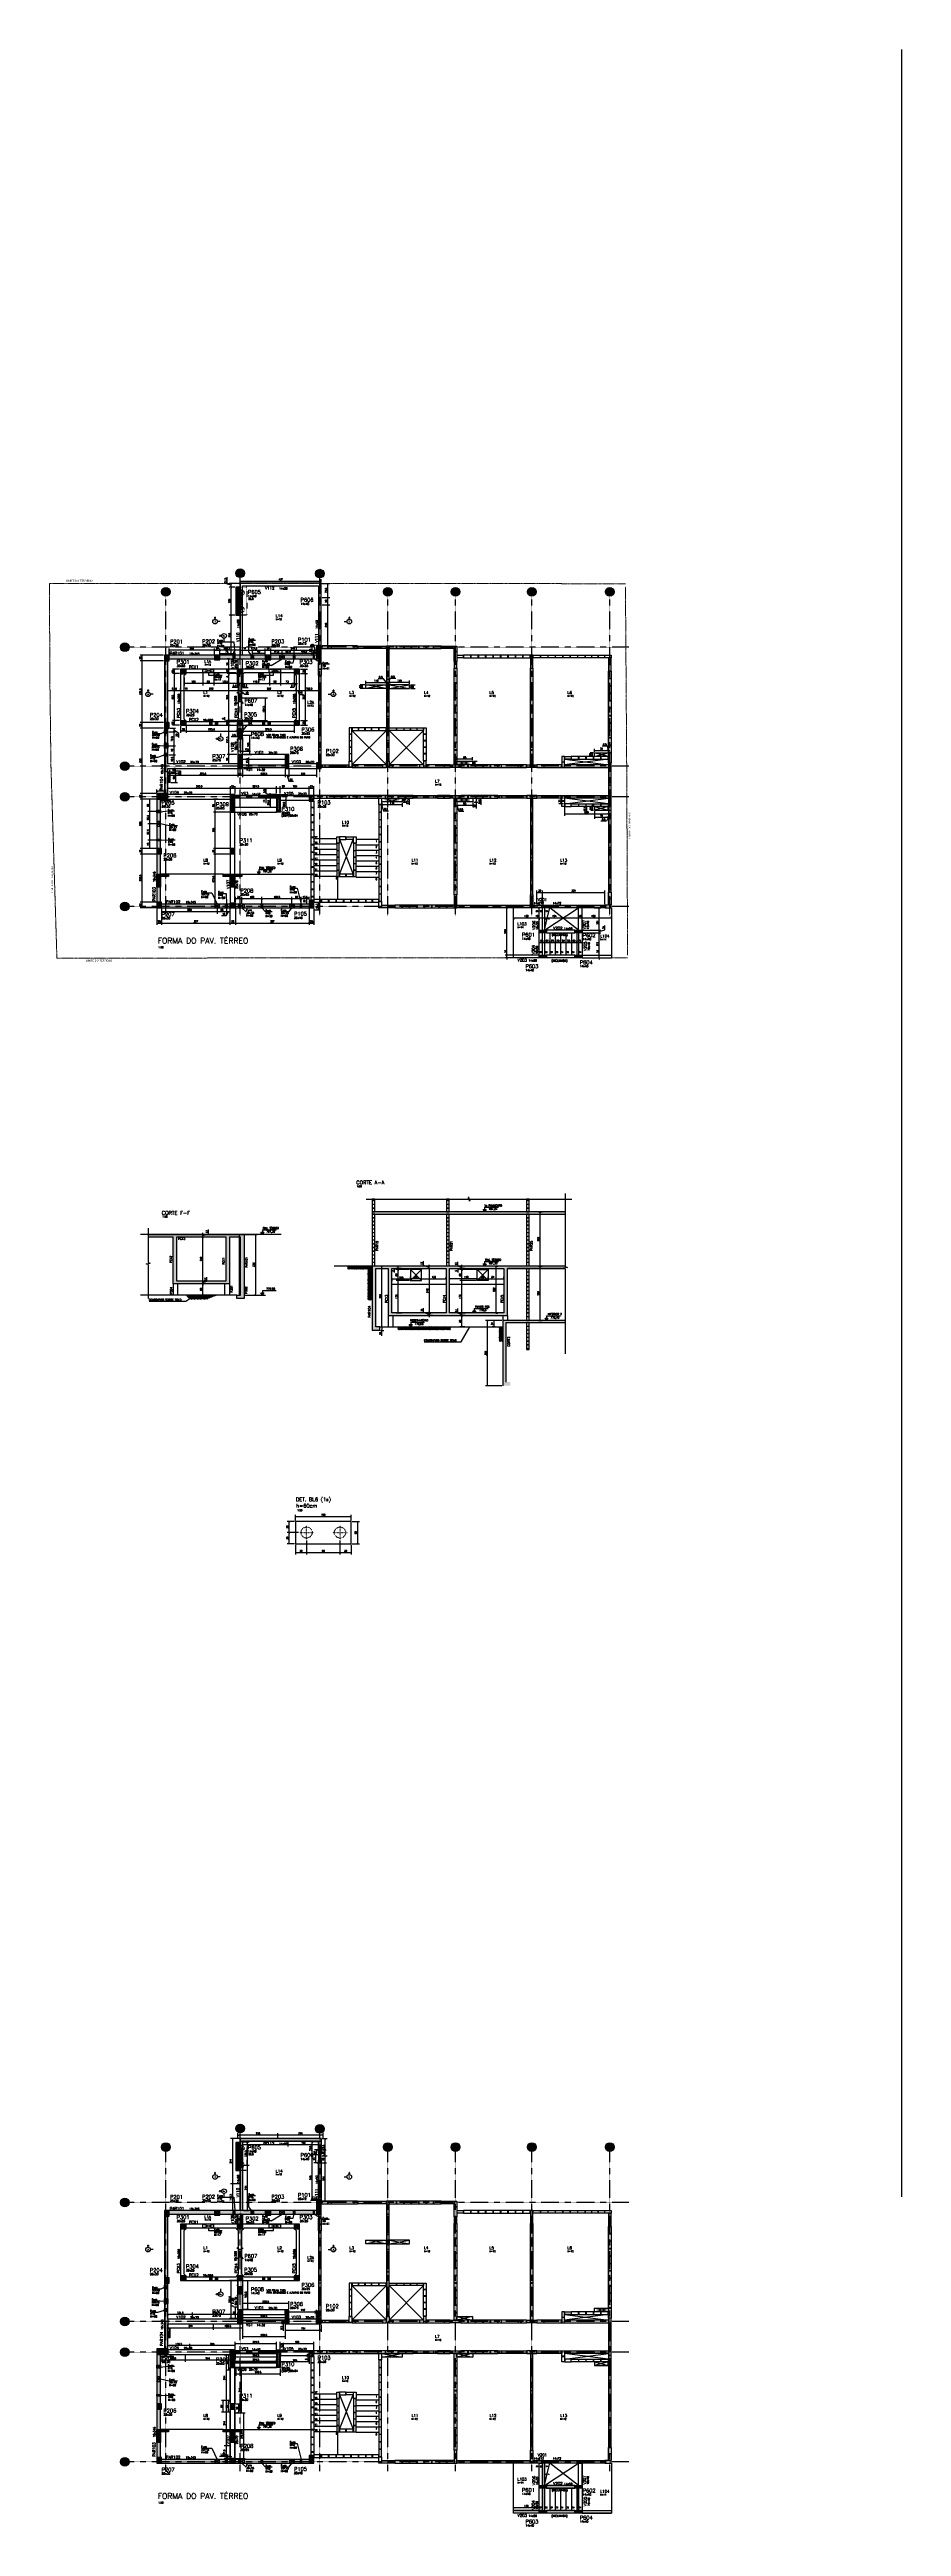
# Model space of a CAD drawing. Extents: x -856 to 20282, y 14720 to 28231.
# Drawn here: x 11447 to 16033, y 14897 to 28231 of the extents above; entities that cross this region are included whole.
import ezdxf
from ezdxf.enums import TextEntityAlignment as Align

# ---------------------------------------------------------------- set-up
doc = ezdxf.new("R2010")
doc.units = 0
for name, pattern in [('AXES', [0.54, 0.3, -0.08, 0.08, -0.08]), ('Double dash', [55, 20, -5, 10, -5, 10, -5]), ('ESTILO_TQS_0002', [0.4, 0.1, -0.3])]:
    doc.linetypes.add(name, pattern=pattern)
doc.layers.get('0').update_dxf_attribs({"linetype": 'CONTINUOUS'})
doc.layers.get('Defpoints').update_dxf_attribs({"linetype": 'CONTINUOUS'})
for name, color, linetype in [('00 - FELIPE', 2, 'CONTINUOUS'), ('228', 2, 'CONTINUOUS'), ('241', 2, 'CONTINUOUS'), ('41', 2, 'CONTINUOUS'), ('BLOCO', 3, 'CONTINUOUS'), ('COTA', 1, 'CONTINUOUS'), ('EIXOS', 1, 'AXES'), ('ESTACA', 1, 'ESTILO_TQS_0002'), ('H1', 251, 'CONTINUOUS'), ('H2', 252, 'CONTINUOUS'), ('H3', 253, 'CONTINUOUS'), ('H4', 254, 'CONTINUOUS'), ('H5', 1, 'CONTINUOUS'), ('H6', 1, 'CONTINUOUS'), ('H7', 1, 'CONTINUOUS'), ('IND-EIXOS', 2, 'CONTINUOUS'), ('L-D', 2, 'CONTINUOUS'), ('L-N', 4, 'CONTINUOUS'), ('LINHA_FINA', 1, 'CONTINUOUS'), ('Linha_media', 4, 'CONTINUOUS'), ('LINHA_NIVEL', 210, 'CONTINUOUS'), ('ORELHA', 1, 'CONTINUOUS'), ('P-D', 2, 'CONTINUOUS'), ('P-M', 5, 'CONTINUOUS'), ('P-N', 5, 'CONTINUOUS'), ('PENA_1', 1, 'CONTINUOUS'), ('PENA_2', 2, 'CONTINUOUS'), ('PENA_3', 3, 'CONTINUOUS'), ('PENA_6', 6, 'CONTINUOUS'), ('PIL-N', 4, 'CONTINUOUS'), ('SEC-SOL', 1, 'CONTINUOUS'), ('T1', 2, 'CONTINUOUS'), ('T2', 3, 'CONTINUOUS'), ('T3', 4, 'CONTINUOUS'), ('T4', 6, 'CONTINUOUS'), ('TEXT-EIXOS', 3, 'CONTINUOUS'), ('TEXTO', 3, 'CONTINUOUS'), ('VIG-D', 2, 'CONTINUOUS'), ('VIG-N', 4, 'CONTINUOUS'), ('VIGA', 3, 'CONTINUOUS'), ('VIGAT', 3, 'ESTILO_TQS_0002')]:
    doc.layers.add(name, color=color, linetype=linetype)
doc.layers.add('GEN-___-___-TXT', color=7, linetype='CONTINUOUS', lineweight=9)
doc.layers.add('TLV-DVI-___-CNT', color=7, linetype='Double dash', lineweight=9)
doc.styles.add('Arial_8', font='arial.ttf', dxfattribs={"height": 87.5})
doc.styles.add('COTA', font='romans.shx')
doc.styles.add('ROMANS', font='ROMANS')
doc.styles.get("Standard").update_dxf_attribs({"font": 'ROMANS.SHX'})
doc.styles.add('TEXTO', font='romans.shx', dxfattribs={"height": 10})
doc.styles.add('Texto1', font='romans.shx', dxfattribs={"height": 9})
doc.styles.add('Texto2', font='romans.shx', dxfattribs={"height": 12.5})
doc.styles.add('Texto3', font='romans.shx', dxfattribs={"height": 20})
doc.styles.add('Texto4', font='romans.shx', dxfattribs={"height": 30})
doc.dimstyles.new('forma', dxfattribs={"dimscale": 5, "dimtxt": 1.8, "dimasz": 0.8, "dimexe": 2, "dimexo": 1, "dimgap": 1, "dimtad": 1, "dimdec": 1, "dimzin": 9, "dimdsep": 46, "dimtxsty": 'COTA', "dimblk1": 'DOT', "dimblk2": 'DOT', "dimsah": 1, "dimcen": 0, "dimdle": 1, "dimclrd": 256, "dimclre": 256, "dimclrt": 2, "dimadec": 0, "dimazin": 0, "dimtfac": 1, "dimtdec": 0, "dimtmove": 0, "dimatfit": 3, "dimfxl": 1, "dimtolj": 1, "dimtzin": 0, "dimarcsym": 0})
pattern_1 = [(45, (11243.565, -12066.7305), (-4.4194174, 4.4194174), [])]
pattern_2 = [(45, (11243.565, -20439.0886), (-4.4194174, 4.4194174), [])]

# ---------------------------------------------------------------- blocks, each defined once
blk = doc.blocks.new('_Dot')
at = {"color": 0, "linetype": 'ByBlock', "lineweight": -2}
blk.add_line((-0.5, 0), (-1, 0), dxfattribs=at)
at = {"color": 0, "linetype": 'ByBlock', "const_width": 0.5}
blk.add_lwpolyline([(-0.25, 0, 1), (0.25, 0, 1)], format="xyb", close=True, dxfattribs=at)
blk = doc.blocks.new('*D476')
at = {"layer": 'COTA', "lineweight": -2, "transparency": 16777216}
for p, q in [((13743, 21604), (13656, 21604)), ((13666, 21433), (13666, 21600)), ((13686, 21429), (13656, 21429))]:
    blk.add_line(p, q, dxfattribs=at)
at = {"layer": 'Defpoints', "color": 0, "transparency": 16777216}
for p in [(13666, 21604), (13748, 21604), (13691, 21429)]:
    blk.add_point(p, dxfattribs=at)
at = {"layer": 'COTA', "lineweight": -2, "transparency": 16777216, "xscale": 4, "yscale": 4, "zscale": 4}
for p, rotation in [((13666, 21604), 90), ((13666, 21429), 270)]:
    blk.add_blockref('_Dot', p, dxfattribs=dict(at, rotation=rotation))
at = {"layer": 'COTA', "color": 2, "transparency": 16777216, "insert": (13657, 21517), "char_height": 9, "attachment_point": 5, "rotation": 90, "style": 'COTA'}
blk.add_mtext('\\A1;175 ', dxfattribs=at)
blk = doc.blocks.new('*D477')
at = {"layer": 'COTA', "lineweight": -2, "transparency": 16777216}
for p, q in [((13743, 21664), (13656, 21664)), ((13743, 21604), (13656, 21604)), ((13666, 21608), (13666, 21660))]:
    blk.add_line(p, q, dxfattribs=at)
at = {"layer": 'Defpoints', "color": 0, "transparency": 16777216}
for p in [(13666, 21664), (13748, 21664), (13748, 21604)]:
    blk.add_point(p, dxfattribs=at)
at = {"layer": 'COTA', "lineweight": -2, "transparency": 16777216, "xscale": 4, "yscale": 4, "zscale": 4}
for p, rotation in [((13666, 21664), 90), ((13666, 21604), 270)]:
    blk.add_blockref('_Dot', p, dxfattribs=dict(at, rotation=rotation))
at = {"layer": 'COTA', "color": 2, "transparency": 16777216, "insert": (13657, 21634), "char_height": 9, "attachment_point": 5, "rotation": 90, "style": 'COTA'}
blk.add_mtext('\\A1;60 ', dxfattribs=at)
blk = doc.blocks.new('*D478')
at = {"layer": 'COTA', "lineweight": -2, "transparency": 16777216}
for p, q in [((13666, 21667), (13644, 21664)), ((13644, 21664), (13644, 21648)), ((13683, 21669), (13656, 21669)), ((13743, 21664), (13656, 21664)), ((13666, 21673), (13666, 21677)), ((13666, 21664), (13666, 21669)), ((13666, 21664), (13666, 21669)), ((13666, 21660), (13666, 21656))]:
    blk.add_line(p, q, dxfattribs=at)
at = {"layer": 'Defpoints', "color": 0, "transparency": 16777216}
for p in [(13666, 21669), (13688, 21669), (13748, 21664)]:
    blk.add_point(p, dxfattribs=at)
at = {"layer": 'COTA', "lineweight": -2, "transparency": 16777216, "xscale": 4, "yscale": 4, "zscale": 4}
for p, rotation in [((13666, 21669), 270), ((13666, 21664), 90)]:
    blk.add_blockref('_Dot', p, dxfattribs=dict(at, rotation=rotation))
at = {"layer": 'COTA', "color": 2, "transparency": 16777216, "insert": (13635, 21656), "char_height": 9, "attachment_point": 5, "rotation": 90, "style": 'COTA'}
blk.add_mtext('\\A1;5 ', dxfattribs=at)
blk = doc.blocks.new('*D479')
at = {"layer": 'COTA', "lineweight": -2, "transparency": 16777216}
for p, q in [((13644, 21682), (13644, 21705)), ((13666, 21675), (13644, 21682)), ((13683, 21681), (13656, 21681)), ((13683, 21669), (13656, 21669)), ((13666, 21685), (13666, 21689)), ((13666, 21669), (13666, 21681)), ((13666, 21669), (13666, 21681)), ((13666, 21665), (13666, 21661))]:
    blk.add_line(p, q, dxfattribs=at)
at = {"layer": 'Defpoints', "color": 0, "transparency": 16777216}
for p in [(13666, 21681), (13688, 21681), (13688, 21669)]:
    blk.add_point(p, dxfattribs=at)
at = {"layer": 'COTA', "lineweight": -2, "transparency": 16777216, "xscale": 4, "yscale": 4, "zscale": 4}
for p, rotation in [((13666, 21681), 270), ((13666, 21669), 90)]:
    blk.add_blockref('_Dot', p, dxfattribs=dict(at, rotation=rotation))
at = {"layer": 'COTA', "color": 2, "transparency": 16777216, "insert": (13635, 21694), "char_height": 9, "attachment_point": 5, "rotation": 90, "style": 'COTA'}
blk.add_mtext('\\A1;12 ', dxfattribs=at)
blk = doc.blocks.new('*D480')
at = {"layer": 'COTA', "lineweight": -2, "transparency": 16777216}
for p, q in [((13682, 21415), (13656, 21415)), ((13682, 21355), (13656, 21355)), ((13666, 21359), (13666, 21411))]:
    blk.add_line(p, q, dxfattribs=at)
at = {"layer": 'Defpoints', "color": 0, "transparency": 16777216}
for p in [(13666, 21415), (13687, 21415), (13687, 21355)]:
    blk.add_point(p, dxfattribs=at)
at = {"layer": 'COTA', "lineweight": -2, "transparency": 16777216, "xscale": 4, "yscale": 4, "zscale": 4}
for p, rotation in [((13666, 21415), 90), ((13666, 21355), 270)]:
    blk.add_blockref('_Dot', p, dxfattribs=dict(at, rotation=rotation))
at = {"layer": 'COTA', "color": 2, "transparency": 16777216, "insert": (13657, 21385), "char_height": 9, "attachment_point": 5, "rotation": 90, "style": 'COTA'}
blk.add_mtext('\\A1;60 ', dxfattribs=at)
blk = doc.blocks.new('*D481')
at = {"layer": 'COTA', "lineweight": -2, "transparency": 16777216}
for p, q in [((13644, 21429), (13644, 21453)), ((13666, 21422), (13644, 21429)), ((13673, 21429), (13656, 21429)), ((13682, 21415), (13656, 21415)), ((13666, 21433), (13666, 21437)), ((13666, 21415), (13666, 21429)), ((13666, 21415), (13666, 21429)), ((13666, 21411), (13666, 21407))]:
    blk.add_line(p, q, dxfattribs=at)
at = {"layer": 'Defpoints', "color": 0, "transparency": 16777216}
for p in [(13666, 21429), (13678, 21429), (13687, 21415)]:
    blk.add_point(p, dxfattribs=at)
at = {"layer": 'COTA', "lineweight": -2, "transparency": 16777216, "xscale": 4, "yscale": 4, "zscale": 4}
for p, rotation in [((13666, 21429), 270), ((13666, 21415), 90)]:
    blk.add_blockref('_Dot', p, dxfattribs=dict(at, rotation=rotation))
at = {"layer": 'COTA', "color": 2, "transparency": 16777216, "insert": (13635, 21441), "char_height": 9, "attachment_point": 5, "rotation": 90, "style": 'COTA'}
blk.add_mtext('\\A1;14 ', dxfattribs=at)
blk = doc.blocks.new('interrup')
at = {"layer": 'LINHA_FINA'}
for p, q in [((-1, 0), (-0.3, 2.3)), ((0.3, -2.3), (-0.3, 2.3)), ((1, 0), (0.3, -2.3))]:
    blk.add_line(p, q, dxfattribs=at)
blk = doc.blocks.new('elevação_d')
at = {"layer": 'LINHA_FINA', "linetype": 'Continuous'}
blk.add_hatch(color=256, dxfattribs=at).paths.add_polyline_path([(0, 0), (1.5, 2.5), (-1.5, 2.5)])
at = {"layer": 'LINHA_FINA'}
for p, q in [((0, 0), (-1.5, 2.5)), ((-1.5, 2.5), (1.5, 2.5)), ((0, 5), (0, 2.5)), ((0, 5), (15, 5)), ((1.5, 2.5), (0, 0))]:
    blk.add_line(p, q, dxfattribs=at)
at = {"layer": 'TEXTO', "linetype": 'Continuous', "style": 'TEXTO'}
for p in [(9.1, 5.2), (9.1, 1.5)]:
    blk.add_attdef('XXXX.XX', text='', height=2, dxfattribs=at).set_placement(p, align=Align.BOTTOM_CENTER)
blk = doc.blocks.new('*D482')
at = {"layer": 'COTA', "lineweight": -2, "transparency": 16777216}
for p, q in [((14080, 21681), (14098, 21681)), ((14088, 21393), (14088, 21677)), ((14080, 21389), (14098, 21389))]:
    blk.add_line(p, q, dxfattribs=at)
at = {"layer": 'Defpoints', "color": 0, "transparency": 16777216}
for p in [(14075, 21681), (14088, 21681), (14075, 21389)]:
    blk.add_point(p, dxfattribs=at)
at = {"layer": 'COTA', "lineweight": -2, "transparency": 16777216, "xscale": 4, "yscale": 4, "zscale": 4}
for p, rotation in [((14088, 21681), 90), ((14088, 21389), 270)]:
    blk.add_blockref('_Dot', p, dxfattribs=dict(at, rotation=rotation))
at = {"layer": 'COTA', "color": 2, "transparency": 16777216, "insert": (14078, 21535), "char_height": 9, "attachment_point": 5, "rotation": 90, "style": 'COTA'}
blk.add_mtext('\\A1;292 ', dxfattribs=at)
blk = doc.blocks.new('*D483')
at = {"layer": 'COTA', "lineweight": -2, "transparency": 16777216}
for p, q in [((14101, 21973), (14078, 21973)), ((14088, 21685), (14088, 21969)), ((14080, 21681), (14098, 21681))]:
    blk.add_line(p, q, dxfattribs=at)
at = {"layer": 'Defpoints', "color": 0, "transparency": 16777216}
for p in [(14088, 21973), (14106, 21973), (14075, 21681)]:
    blk.add_point(p, dxfattribs=at)
at = {"layer": 'COTA', "lineweight": -2, "transparency": 16777216, "xscale": 4, "yscale": 4, "zscale": 4}
for p, rotation in [((14088, 21973), 90), ((14088, 21681), 270)]:
    blk.add_blockref('_Dot', p, dxfattribs=dict(at, rotation=rotation))
at = {"layer": 'COTA', "color": 2, "transparency": 16777216, "insert": (14078, 21827), "char_height": 9, "attachment_point": 5, "rotation": 90, "style": 'COTA'}
blk.add_mtext('\\A1;292 ', dxfattribs=at)
blk = doc.blocks.new('*D484')
at = {"layer": 'COTA', "lineweight": -2, "transparency": 16777216}
for p, q in [((13881, 21389), (13829, 21389)), ((13845, 21355), (13829, 21355)), ((13839, 21385), (13839, 21359))]:
    blk.add_line(p, q, dxfattribs=at)
at = {"layer": 'Defpoints', "color": 0, "transparency": 16777216}
for p in [(13839, 21355), (13850, 21355), (13886, 21389)]:
    blk.add_point(p, dxfattribs=at)
at = {"layer": 'COTA', "lineweight": -2, "transparency": 16777216, "xscale": 4, "yscale": 4, "zscale": 4}
for p, rotation in [((13839, 21389), 90), ((13839, 21355), 270)]:
    blk.add_blockref('_Dot', p, dxfattribs=dict(at, rotation=rotation))
at = {"layer": 'COTA', "color": 2, "transparency": 16777216, "insert": (13829, 21372), "char_height": 9, "attachment_point": 5, "rotation": 90, "style": 'COTA'}
blk.add_mtext('\\A1;34 ', dxfattribs=at)
blk = doc.blocks.new('*D485')
at = {"layer": 'COTA', "lineweight": -2, "transparency": 16777216}
for p, q in [((13239, 21681), (13226, 21681)), ((13236, 21359), (13236, 21677)), ((13229, 21355), (13246, 21355))]:
    blk.add_line(p, q, dxfattribs=at)
at = {"layer": 'Defpoints', "color": 0, "transparency": 16777216}
for p in [(13236, 21681), (13244, 21681), (13224, 21355)]:
    blk.add_point(p, dxfattribs=at)
at = {"layer": 'COTA', "lineweight": -2, "transparency": 16777216, "xscale": 4, "yscale": 4, "zscale": 4}
for p, rotation in [((13236, 21681), 90), ((13236, 21355), 270)]:
    blk.add_blockref('_Dot', p, dxfattribs=dict(at, rotation=rotation))
at = {"layer": 'COTA', "color": 2, "transparency": 16777216, "insert": (13227, 21518), "char_height": 9, "attachment_point": 5, "rotation": 90, "style": 'COTA'}
blk.add_mtext('\\A1;326 ', dxfattribs=at)
blk = doc.blocks.new('*D486')
at = {"layer": 'COTA', "lineweight": -2, "transparency": 16777216}
for p, q in [((13490, 21665), (13490, 21433)), ((13493, 21669), (13500, 21669)), ((13493, 21429), (13500, 21429))]:
    blk.add_line(p, q, dxfattribs=at)
at = {"layer": 'Defpoints', "color": 0, "transparency": 16777216}
for p in [(13488, 21669), (13488, 21429), (13490, 21429)]:
    blk.add_point(p, dxfattribs=at)
at = {"layer": 'COTA', "lineweight": -2, "transparency": 16777216, "xscale": 4, "yscale": 4, "zscale": 4}
for p, rotation in [((13490, 21669), 90), ((13490, 21429), 270)]:
    blk.add_blockref('_Dot', p, dxfattribs=dict(at, rotation=rotation))
at = {"layer": 'COTA', "color": 2, "transparency": 16777216, "insert": (13480, 21549), "char_height": 9, "attachment_point": 5, "rotation": 90, "style": 'COTA'}
blk.add_mtext('\\A1;240 ', dxfattribs=at)
blk = doc.blocks.new('*D487')
at = {"layer": 'COTA', "lineweight": -2, "transparency": 16777216}
for p, q in [((13459, 21432), (13459, 21455)), ((13490, 21422), (13459, 21432)), ((13509, 21415), (13480, 21415)), ((13490, 21433), (13490, 21437)), ((13490, 21429), (13490, 21415)), ((13490, 21429), (13490, 21415)), ((13490, 21411), (13490, 21407)), ((13493, 21429), (13500, 21429))]:
    blk.add_line(p, q, dxfattribs=at)
at = {"layer": 'Defpoints', "color": 0, "transparency": 16777216}
for p in [(13488, 21429), (13490, 21415), (13514, 21415)]:
    blk.add_point(p, dxfattribs=at)
at = {"layer": 'COTA', "lineweight": -2, "transparency": 16777216, "xscale": 4, "yscale": 4, "zscale": 4}
for p, rotation in [((13490, 21429), 270), ((13490, 21415), 90)]:
    blk.add_blockref('_Dot', p, dxfattribs=dict(at, rotation=rotation))
at = {"layer": 'COTA', "color": 2, "transparency": 16777216, "insert": (13449, 21444), "char_height": 9, "attachment_point": 5, "rotation": 90, "style": 'COTA'}
blk.add_mtext('\\A1;14 ', dxfattribs=at)
blk = doc.blocks.new('*D488')
at = {"layer": 'COTA', "lineweight": -2, "transparency": 16777216}
for p, q in [((13459, 21685), (13459, 21708)), ((13490, 21675), (13459, 21685)), ((13493, 21681), (13480, 21681)), ((13490, 21685), (13490, 21689)), ((13490, 21669), (13490, 21681)), ((13490, 21669), (13490, 21681)), ((13490, 21665), (13490, 21661)), ((13493, 21669), (13500, 21669))]:
    blk.add_line(p, q, dxfattribs=at)
at = {"layer": 'Defpoints', "color": 0, "transparency": 16777216}
for p in [(13488, 21669), (13490, 21681), (13498, 21681)]:
    blk.add_point(p, dxfattribs=at)
at = {"layer": 'COTA', "lineweight": -2, "transparency": 16777216, "xscale": 4, "yscale": 4, "zscale": 4}
for p, rotation in [((13490, 21681), 270), ((13490, 21669), 90)]:
    blk.add_blockref('_Dot', p, dxfattribs=dict(at, rotation=rotation))
at = {"layer": 'COTA', "color": 2, "transparency": 16777216, "insert": (13449, 21696), "char_height": 9, "attachment_point": 5, "rotation": 90, "style": 'COTA'}
blk.add_mtext('\\A1;12 ', dxfattribs=at)
blk = doc.blocks.new('*D489')
at = {"layer": 'COTA', "lineweight": -2, "transparency": 16777216}
for p, q in [((12267, 21586), (12261, 21586)), ((12267, 21526), (12261, 21526)), ((12271, 21530), (12271, 21582))]:
    blk.add_line(p, q, dxfattribs=at)
at = {"layer": 'Defpoints', "color": 0, "transparency": 16777216}
for p in [(12271, 21586), (12272, 21586), (12272, 21526)]:
    blk.add_point(p, dxfattribs=at)
at = {"layer": 'COTA', "lineweight": -2, "transparency": 16777216, "xscale": 4, "yscale": 4, "zscale": 4}
for p, rotation in [((12271, 21586), 90), ((12271, 21526), 270)]:
    blk.add_blockref('_Dot', p, dxfattribs=dict(at, rotation=rotation))
at = {"layer": 'COTA', "color": 2, "transparency": 16777216, "insert": (12262, 21556), "char_height": 9, "attachment_point": 5, "rotation": 90, "style": 'COTA'}
blk.add_mtext('\\A1;60 ', dxfattribs=at)
blk = doc.blocks.new('*D490')
at = {"layer": 'COTA', "lineweight": -2, "transparency": 16777216}
for p, q in [((12271, 21604), (12271, 21608)), ((12293, 21600), (12293, 21623)), ((12267, 21586), (12261, 21586)), ((12271, 21593), (12293, 21600)), ((12271, 21586), (12271, 21600)), ((12271, 21586), (12271, 21600)), ((12271, 21582), (12271, 21578)), ((12276, 21600), (12281, 21600))]:
    blk.add_line(p, q, dxfattribs=at)
at = {"layer": 'Defpoints', "color": 0, "transparency": 16777216}
for p in [(12271, 21600), (12271, 21600), (12272, 21586)]:
    blk.add_point(p, dxfattribs=at)
at = {"layer": 'COTA', "lineweight": -2, "transparency": 16777216, "xscale": 4, "yscale": 4, "zscale": 4}
for p, rotation in [((12271, 21600), 270), ((12271, 21586), 90)]:
    blk.add_blockref('_Dot', p, dxfattribs=dict(at, rotation=rotation))
at = {"layer": 'COTA', "color": 2, "transparency": 16777216, "insert": (12284, 21612), "char_height": 9, "attachment_point": 5, "rotation": 90, "style": 'COTA'}
blk.add_mtext('\\A1;14 ', dxfattribs=at)
blk = doc.blocks.new('*D491')
at = {"layer": 'COTA', "lineweight": -2, "transparency": 16777216}
for p, q in [((12271, 21604), (12271, 21836)), ((12276, 21840), (12281, 21840)), ((12276, 21600), (12281, 21600))]:
    blk.add_line(p, q, dxfattribs=at)
at = {"layer": 'Defpoints', "color": 0, "transparency": 16777216}
for p in [(12271, 21840), (12271, 21840), (12271, 21600)]:
    blk.add_point(p, dxfattribs=at)
at = {"layer": 'COTA', "lineweight": -2, "transparency": 16777216, "xscale": 4, "yscale": 4, "zscale": 4}
for p, rotation in [((12271, 21840), 90), ((12271, 21600), 270)]:
    blk.add_blockref('_Dot', p, dxfattribs=dict(at, rotation=rotation))
at = {"layer": 'COTA', "color": 2, "transparency": 16777216, "insert": (12262, 21720), "char_height": 9, "attachment_point": 5, "rotation": 90, "style": 'COTA'}
blk.add_mtext('\\A1;240 ', dxfattribs=at)
blk = doc.blocks.new('*D492')
at = {"layer": 'COTA', "lineweight": -2, "transparency": 16777216}
for p, q in [((12302, 21855), (12302, 21879)), ((12271, 21856), (12271, 21860)), ((12271, 21846), (12302, 21855)), ((12271, 21840), (12271, 21852)), ((12271, 21840), (12271, 21852)), ((12271, 21836), (12271, 21832)), ((12276, 21852), (12281, 21852)), ((12276, 21840), (12281, 21840))]:
    blk.add_line(p, q, dxfattribs=at)
at = {"layer": 'Defpoints', "color": 0, "transparency": 16777216}
for p in [(12271, 21852), (12271, 21852), (12271, 21840)]:
    blk.add_point(p, dxfattribs=at)
at = {"layer": 'COTA', "lineweight": -2, "transparency": 16777216, "xscale": 4, "yscale": 4, "zscale": 4}
for p, rotation in [((12271, 21852), 270), ((12271, 21840), 90)]:
    blk.add_blockref('_Dot', p, dxfattribs=dict(at, rotation=rotation))
at = {"layer": 'COTA', "color": 2, "transparency": 16777216, "insert": (12293, 21867), "char_height": 9, "attachment_point": 5, "rotation": 90, "style": 'COTA'}
blk.add_mtext('\\A1;12 ', dxfattribs=at)
blk = doc.blocks.new('*D493')
at = {"layer": 'COTA', "lineweight": -2, "transparency": 16777216}
for p, q in [((12499, 21852), (12565, 21852)), ((12555, 21848), (12555, 21530)), ((12499, 21526), (12565, 21526))]:
    blk.add_line(p, q, dxfattribs=at)
at = {"layer": 'Defpoints', "color": 0, "transparency": 16777216}
for p in [(12494, 21852), (12494, 21526), (12555, 21526)]:
    blk.add_point(p, dxfattribs=at)
at = {"layer": 'COTA', "lineweight": -2, "transparency": 16777216, "xscale": 4, "yscale": 4, "zscale": 4}
for p, rotation in [((12555, 21852), 90), ((12555, 21526), 270)]:
    blk.add_blockref('_Dot', p, dxfattribs=dict(at, rotation=rotation))
at = {"layer": 'COTA', "color": 2, "transparency": 16777216, "insert": (12546, 21689), "char_height": 9, "attachment_point": 5, "rotation": 90, "style": 'COTA'}
blk.add_mtext('\\A1;326 ', dxfattribs=at)
blk = doc.blocks.new('ss')
at = {"layer": 'LINHA_FINA'}
blk.add_solid([(0, 0), (-2.5, -0.3), (-2.5, 0.3)], dxfattribs=at)
blk = doc.blocks.new('A$C96fa5e93')
at = {"layer": 'ESTACA', "linetype": 'ESTILO_TQS_0002'}
for p, q in [((0, 19.3), (38.6, 19.3)), ((19.3, 0), (19.3, 38.6))]:
    blk.add_line(p, q, dxfattribs=at)
blk.add_ellipse((19.3, 19.3), major_axis=(10.6, 10.6), ratio=1, start_param=5.497787, end_param=11.780972, dxfattribs=at)
blk = doc.blocks.new('*D494')
at = {"layer": 'COTA', "lineweight": -2, "transparency": 16777216}
for p, q in [((12770, 20312), (12770, 20343)), ((12774, 20333), (13066, 20333)), ((13070, 20312), (13070, 20343))]:
    blk.add_line(p, q, dxfattribs=at)
at = {"layer": 'Defpoints', "color": 0, "transparency": 16777216}
for p in [(12770, 20307), (13070, 20333), (13070, 20307)]:
    blk.add_point(p, dxfattribs=at)
at = {"layer": 'COTA', "lineweight": -2, "transparency": 16777216, "xscale": 4, "yscale": 4, "zscale": 4, "rotation": 180}
blk.add_blockref('_Dot', (12770, 20333), dxfattribs=at)
at = {"layer": 'COTA', "lineweight": -2, "transparency": 16777216, "xscale": 4, "yscale": 4, "zscale": 4}
blk.add_blockref('_Dot', (13070, 20333), dxfattribs=at)
at = {"layer": 'COTA', "color": 2, "transparency": 16777216, "insert": (12920, 20343), "char_height": 9, "attachment_point": 5, "style": 'COTA'}
blk.add_mtext('\\A1;150 ', dxfattribs=at)
blk = doc.blocks.new('*D495')
at = {"layer": 'COTA', "lineweight": -2, "transparency": 16777216}
for p, q in [((13075, 20307), (13115, 20307)), ((13105, 20303), (13105, 20191)), ((13075, 20187), (13115, 20187))]:
    blk.add_line(p, q, dxfattribs=at)
at = {"layer": 'Defpoints', "color": 0, "transparency": 16777216}
for p in [(13070, 20307), (13070, 20187), (13105, 20187)]:
    blk.add_point(p, dxfattribs=at)
at = {"layer": 'COTA', "lineweight": -2, "transparency": 16777216, "xscale": 4, "yscale": 4, "zscale": 4}
for p, rotation in [((13105, 20307), 90), ((13105, 20187), 270)]:
    blk.add_blockref('_Dot', p, dxfattribs=dict(at, rotation=rotation))
at = {"layer": 'COTA', "color": 2, "transparency": 16777216, "insert": (13095, 20247), "char_height": 9, "attachment_point": 5, "rotation": 90, "style": 'COTA'}
blk.add_mtext('\\A1;60 ', dxfattribs=at)
blk = doc.blocks.new('*D496')
at = {"layer": 'COTA', "lineweight": -2, "transparency": 16777216}
for p, q in [((13010, 20204), (13010, 20129)), ((13066, 20139), (13014, 20139)), ((13070, 20182), (13070, 20129))]:
    blk.add_line(p, q, dxfattribs=at)
at = {"layer": 'Defpoints', "color": 0, "transparency": 16777216}
for p in [(13010, 20209), (13010, 20139), (13070, 20187)]:
    blk.add_point(p, dxfattribs=at)
at = {"layer": 'COTA', "lineweight": -2, "transparency": 16777216, "xscale": 4, "yscale": 4, "zscale": 4, "rotation": 180}
blk.add_blockref('_Dot', (13010, 20139), dxfattribs=at)
at = {"layer": 'COTA', "lineweight": -2, "transparency": 16777216, "xscale": 4, "yscale": 4, "zscale": 4}
blk.add_blockref('_Dot', (13070, 20139), dxfattribs=at)
at = {"layer": 'COTA', "color": 2, "transparency": 16777216, "insert": (13040, 20149), "char_height": 9, "attachment_point": 5, "style": 'COTA'}
blk.add_mtext('\\A1;30 ', dxfattribs=at)
blk = doc.blocks.new('*D497')
at = {"layer": 'COTA', "lineweight": -2, "transparency": 16777216}
for p, q in [((12830, 20204), (12830, 20129)), ((13006, 20139), (12834, 20139)), ((13010, 20204), (13010, 20129))]:
    blk.add_line(p, q, dxfattribs=at)
at = {"layer": 'Defpoints', "color": 0, "transparency": 16777216}
for p in [(12830, 20209), (12830, 20139), (13010, 20209)]:
    blk.add_point(p, dxfattribs=at)
at = {"layer": 'COTA', "lineweight": -2, "transparency": 16777216, "xscale": 4, "yscale": 4, "zscale": 4, "rotation": 180}
blk.add_blockref('_Dot', (12830, 20139), dxfattribs=at)
at = {"layer": 'COTA', "lineweight": -2, "transparency": 16777216, "xscale": 4, "yscale": 4, "zscale": 4}
blk.add_blockref('_Dot', (13010, 20139), dxfattribs=at)
at = {"layer": 'COTA', "color": 2, "transparency": 16777216, "insert": (12920, 20149), "char_height": 9, "attachment_point": 5, "style": 'COTA'}
blk.add_mtext('\\A1;90 ', dxfattribs=at)
blk = doc.blocks.new('*D498')
at = {"layer": 'COTA', "lineweight": -2, "transparency": 16777216}
for p, q in [((12770, 20182), (12770, 20129)), ((12826, 20139), (12774, 20139)), ((12830, 20204), (12830, 20129))]:
    blk.add_line(p, q, dxfattribs=at)
at = {"layer": 'Defpoints', "color": 0, "transparency": 16777216}
for p in [(12770, 20187), (12770, 20139), (12830, 20209)]:
    blk.add_point(p, dxfattribs=at)
at = {"layer": 'COTA', "lineweight": -2, "transparency": 16777216, "xscale": 4, "yscale": 4, "zscale": 4, "rotation": 180}
blk.add_blockref('_Dot', (12770, 20139), dxfattribs=at)
at = {"layer": 'COTA', "lineweight": -2, "transparency": 16777216, "xscale": 4, "yscale": 4, "zscale": 4}
blk.add_blockref('_Dot', (12830, 20139), dxfattribs=at)
at = {"layer": 'COTA', "color": 2, "transparency": 16777216, "insert": (12800, 20149), "char_height": 9, "attachment_point": 5, "style": 'COTA'}
blk.add_mtext('\\A1;30 ', dxfattribs=at)
blk = doc.blocks.new('*D499')
at = {"layer": 'COTA', "lineweight": -2, "transparency": 16777216}
for p, q in [((12787, 20247), (12726, 20247)), ((12765, 20187), (12726, 20187)), ((12736, 20191), (12736, 20243))]:
    blk.add_line(p, q, dxfattribs=at)
at = {"layer": 'Defpoints', "color": 0, "transparency": 16777216}
for p in [(12736, 20247), (12770, 20187), (12792, 20247)]:
    blk.add_point(p, dxfattribs=at)
at = {"layer": 'COTA', "lineweight": -2, "transparency": 16777216, "xscale": 4, "yscale": 4, "zscale": 4}
for p, rotation in [((12736, 20247), 90), ((12736, 20187), 270)]:
    blk.add_blockref('_Dot', p, dxfattribs=dict(at, rotation=rotation))
at = {"layer": 'COTA', "color": 2, "transparency": 16777216, "insert": (12727, 20217), "char_height": 9, "attachment_point": 5, "rotation": 90, "style": 'COTA'}
blk.add_mtext('\\A1;30 ', dxfattribs=at)
blk = doc.blocks.new('*D500')
at = {"layer": 'COTA', "lineweight": -2, "transparency": 16777216}
for p, q in [((12765, 20307), (12726, 20307)), ((12736, 20251), (12736, 20303)), ((12787, 20247), (12726, 20247))]:
    blk.add_line(p, q, dxfattribs=at)
at = {"layer": 'Defpoints', "color": 0, "transparency": 16777216}
for p in [(12736, 20307), (12770, 20307), (12792, 20247)]:
    blk.add_point(p, dxfattribs=at)
at = {"layer": 'COTA', "lineweight": -2, "transparency": 16777216, "xscale": 4, "yscale": 4, "zscale": 4}
for p, rotation in [((12736, 20307), 90), ((12736, 20247), 270)]:
    blk.add_blockref('_Dot', p, dxfattribs=dict(at, rotation=rotation))
at = {"layer": 'COTA', "color": 2, "transparency": 16777216, "insert": (12727, 20277), "char_height": 9, "attachment_point": 5, "rotation": 90, "style": 'COTA'}
blk.add_mtext('\\A1;30 ', dxfattribs=at)
blk = doc.blocks.new('*D501')
at = {"layer": 'COTA', "lineweight": -2, "transparency": 16777216}
for p, q in [((13229, 21355), (13246, 21355)), ((13229, 21336), (13246, 21336)), ((13236, 21351), (13236, 21340)), ((13236, 21307), (13236, 21336))]:
    blk.add_line(p, q, dxfattribs=at)
at = {"layer": 'Defpoints', "color": 0, "transparency": 16777216}
for p in [(13224, 21355), (13224, 21336), (13236, 21336)]:
    blk.add_point(p, dxfattribs=at)
at = {"layer": 'COTA', "lineweight": -2, "transparency": 16777216, "xscale": 4, "yscale": 4, "zscale": 4}
for p, rotation in [((13236, 21355), 90), ((13236, 21336), 270)]:
    blk.add_blockref('_Dot', p, dxfattribs=dict(at, rotation=rotation))
at = {"layer": 'COTA', "color": 2, "transparency": 16777216, "insert": (13227, 21318), "char_height": 9, "attachment_point": 5, "rotation": 90, "style": 'COTA'}
blk.add_mtext('\\A1;19 ', dxfattribs=at)
blk = doc.blocks.new('*D502')
at = {"layer": 'COTA', "lineweight": -2, "transparency": 16777216}
for p, q in [((13384, 21604), (13313, 21604)), ((13323, 21433), (13323, 21600)), ((13343, 21429), (13313, 21429))]:
    blk.add_line(p, q, dxfattribs=at)
at = {"layer": 'Defpoints', "color": 0, "transparency": 16777216}
for p in [(13323, 21604), (13389, 21604), (13348, 21429)]:
    blk.add_point(p, dxfattribs=at)
at = {"layer": 'COTA', "lineweight": -2, "transparency": 16777216, "xscale": 4, "yscale": 4, "zscale": 4}
for p, rotation in [((13323, 21604), 90), ((13323, 21429), 270)]:
    blk.add_blockref('_Dot', p, dxfattribs=dict(at, rotation=rotation))
at = {"layer": 'COTA', "color": 2, "transparency": 16777216, "insert": (13314, 21517), "char_height": 9, "attachment_point": 5, "rotation": 90, "style": 'COTA'}
blk.add_mtext('\\A1;175 ', dxfattribs=at)
blk = doc.blocks.new('*D503')
at = {"layer": 'COTA', "lineweight": -2, "transparency": 16777216}
for p, q in [((13384, 21664), (13313, 21664)), ((13384, 21604), (13313, 21604)), ((13323, 21608), (13323, 21660))]:
    blk.add_line(p, q, dxfattribs=at)
at = {"layer": 'Defpoints', "color": 0, "transparency": 16777216}
for p in [(13323, 21664), (13389, 21664), (13389, 21604)]:
    blk.add_point(p, dxfattribs=at)
at = {"layer": 'COTA', "lineweight": -2, "transparency": 16777216, "xscale": 4, "yscale": 4, "zscale": 4}
for p, rotation in [((13323, 21664), 90), ((13323, 21604), 270)]:
    blk.add_blockref('_Dot', p, dxfattribs=dict(at, rotation=rotation))
at = {"layer": 'COTA', "color": 2, "transparency": 16777216, "insert": (13314, 21634), "char_height": 9, "attachment_point": 5, "rotation": 90, "style": 'COTA'}
blk.add_mtext('\\A1;60 ', dxfattribs=at)
blk = doc.blocks.new('*D504')
at = {"layer": 'COTA', "lineweight": -2, "transparency": 16777216}
for p, q in [((13323, 21667), (13301, 21664)), ((13301, 21664), (13301, 21648)), ((13340, 21669), (13313, 21669)), ((13384, 21664), (13313, 21664)), ((13323, 21673), (13323, 21677)), ((13323, 21664), (13323, 21669)), ((13323, 21664), (13323, 21669)), ((13323, 21660), (13323, 21656))]:
    blk.add_line(p, q, dxfattribs=at)
at = {"layer": 'Defpoints', "color": 0, "transparency": 16777216}
for p in [(13323, 21669), (13345, 21669), (13389, 21664)]:
    blk.add_point(p, dxfattribs=at)
at = {"layer": 'COTA', "lineweight": -2, "transparency": 16777216, "xscale": 4, "yscale": 4, "zscale": 4}
for p, rotation in [((13323, 21669), 270), ((13323, 21664), 90)]:
    blk.add_blockref('_Dot', p, dxfattribs=dict(at, rotation=rotation))
at = {"layer": 'COTA', "color": 2, "transparency": 16777216, "insert": (13292, 21656), "char_height": 9, "attachment_point": 5, "rotation": 90, "style": 'COTA'}
blk.add_mtext('\\A1;5 ', dxfattribs=at)
blk = doc.blocks.new('*D505')
at = {"layer": 'COTA', "lineweight": -2, "transparency": 16777216}
for p, q in [((13849, 21681), (13859, 21681)), ((13849, 21677), (13849, 21433)), ((13849, 21429), (13859, 21429))]:
    blk.add_line(p, q, dxfattribs=at)
at = {"layer": 'Defpoints', "color": 0, "transparency": 16777216}
for p in [(13844, 21681), (13844, 21429), (13849, 21429)]:
    blk.add_point(p, dxfattribs=at)
at = {"layer": 'COTA', "lineweight": -2, "transparency": 16777216, "xscale": 4, "yscale": 4, "zscale": 4}
for p, rotation in [((13849, 21681), 90), ((13849, 21429), 270)]:
    blk.add_blockref('_Dot', p, dxfattribs=dict(at, rotation=rotation))
at = {"layer": 'COTA', "color": 2, "transparency": 16777216, "insert": (13840, 21555), "char_height": 9, "attachment_point": 5, "rotation": 90, "style": 'COTA'}
blk.add_mtext('\\A1;252 ', dxfattribs=at)
blk = doc.blocks.new('*D506')
at = {"layer": 'COTA', "lineweight": -2, "transparency": 16777216}
for p, q in [((13289, 21610), (13289, 21601)), ((13385, 21611), (13293, 21611)), ((13389, 21610), (13389, 21601))]:
    blk.add_line(p, q, dxfattribs=at)
at = {"layer": 'Defpoints', "color": 0, "transparency": 16777216}
for p in [(13289, 21615), (13289, 21611), (13389, 21615)]:
    blk.add_point(p, dxfattribs=at)
at = {"layer": 'COTA', "lineweight": -2, "transparency": 16777216, "xscale": 4, "yscale": 4, "zscale": 4, "rotation": 180}
blk.add_blockref('_Dot', (13289, 21611), dxfattribs=at)
at = {"layer": 'COTA', "lineweight": -2, "transparency": 16777216, "xscale": 4, "yscale": 4, "zscale": 4}
blk.add_blockref('_Dot', (13389, 21611), dxfattribs=at)
at = {"layer": 'COTA', "color": 2, "transparency": 16777216, "insert": (13339, 21620), "char_height": 9, "attachment_point": 5, "style": 'COTA'}
blk.add_mtext('\\A1;100 ', dxfattribs=at)
blk = doc.blocks.new('*D507')
at = {"layer": 'COTA', "lineweight": -2, "transparency": 16777216}
for p, q in [((13449, 21616), (13449, 21624)), ((13453, 21614), (13577, 21614)), ((13581, 21616), (13581, 21624))]:
    blk.add_line(p, q, dxfattribs=at)
at = {"layer": 'Defpoints', "color": 0, "transparency": 16777216}
for p in [(13449, 21611), (13581, 21614), (13581, 21611)]:
    blk.add_point(p, dxfattribs=at)
at = {"layer": 'COTA', "lineweight": -2, "transparency": 16777216, "xscale": 4, "yscale": 4, "zscale": 4, "rotation": 180}
blk.add_blockref('_Dot', (13449, 21614), dxfattribs=at)
at = {"layer": 'COTA', "lineweight": -2, "transparency": 16777216, "xscale": 4, "yscale": 4, "zscale": 4}
blk.add_blockref('_Dot', (13581, 21614), dxfattribs=at)
at = {"layer": 'COTA', "color": 2, "transparency": 16777216, "insert": (13515, 21623), "char_height": 9, "attachment_point": 5, "style": 'COTA'}
blk.add_mtext('\\A1;132 ', dxfattribs=at)
blk = doc.blocks.new('*D508')
at = {"layer": 'COTA', "lineweight": -2, "transparency": 16777216}
for p, q in [((13808, 21618), (13808, 21624)), ((13812, 21614), (13888, 21614)), ((13892, 21618), (13892, 21624))]:
    blk.add_line(p, q, dxfattribs=at)
at = {"layer": 'Defpoints', "color": 0, "transparency": 16777216}
for p in [(13808, 21613), (13892, 21614), (13892, 21613)]:
    blk.add_point(p, dxfattribs=at)
at = {"layer": 'COTA', "lineweight": -2, "transparency": 16777216, "xscale": 4, "yscale": 4, "zscale": 4, "rotation": 180}
blk.add_blockref('_Dot', (13808, 21614), dxfattribs=at)
at = {"layer": 'COTA', "lineweight": -2, "transparency": 16777216, "xscale": 4, "yscale": 4, "zscale": 4}
blk.add_blockref('_Dot', (13892, 21614), dxfattribs=at)
at = {"layer": 'COTA', "color": 2, "transparency": 16777216, "insert": (13833, 21623), "char_height": 9, "attachment_point": 5, "style": 'COTA'}
blk.add_mtext('\\A1;84 ', dxfattribs=at)
blk = doc.blocks.new('*D509')
at = {"layer": 'COTA', "lineweight": -2, "transparency": 16777216}
for p, q in [((13600, 21618), (13600, 21624)), ((13744, 21614), (13604, 21614)), ((13748, 21618), (13748, 21624))]:
    blk.add_line(p, q, dxfattribs=at)
at = {"layer": 'Defpoints', "color": 0, "transparency": 16777216}
for p in [(13600, 21614), (13600, 21613), (13748, 21613)]:
    blk.add_point(p, dxfattribs=at)
at = {"layer": 'COTA', "lineweight": -2, "transparency": 16777216, "xscale": 4, "yscale": 4, "zscale": 4, "rotation": 180}
blk.add_blockref('_Dot', (13600, 21614), dxfattribs=at)
at = {"layer": 'COTA', "lineweight": -2, "transparency": 16777216, "xscale": 4, "yscale": 4, "zscale": 4}
blk.add_blockref('_Dot', (13748, 21614), dxfattribs=at)
at = {"layer": 'COTA', "color": 2, "transparency": 16777216, "insert": (13690, 21623), "char_height": 9, "attachment_point": 5, "style": 'COTA'}
blk.add_mtext('\\A1;148 ', dxfattribs=at)
blk = doc.blocks.new('*D510')
at = {"layer": 'COTA', "lineweight": -2, "transparency": 16777216}
for p, q in [((13389, 21619), (13389, 21624)), ((13445, 21614), (13393, 21614)), ((13449, 21616), (13449, 21624))]:
    blk.add_line(p, q, dxfattribs=at)
at = {"layer": 'Defpoints', "color": 0, "transparency": 16777216}
for p in [(13389, 21614), (13389, 21614), (13449, 21611)]:
    blk.add_point(p, dxfattribs=at)
at = {"layer": 'COTA', "lineweight": -2, "transparency": 16777216, "xscale": 4, "yscale": 4, "zscale": 4, "rotation": 180}
blk.add_blockref('_Dot', (13389, 21614), dxfattribs=at)
at = {"layer": 'COTA', "lineweight": -2, "transparency": 16777216, "xscale": 4, "yscale": 4, "zscale": 4}
blk.add_blockref('_Dot', (13449, 21614), dxfattribs=at)
at = {"layer": 'COTA', "color": 2, "transparency": 16777216, "insert": (13419, 21623), "char_height": 9, "attachment_point": 5, "style": 'COTA'}
blk.add_mtext('\\A1;60 ', dxfattribs=at)
blk = doc.blocks.new('*D511')
at = {"layer": 'COTA', "lineweight": -2, "transparency": 16777216}
for p, q in [((13748, 21618), (13748, 21624)), ((13752, 21614), (13804, 21614)), ((13808, 21616), (13808, 21624))]:
    blk.add_line(p, q, dxfattribs=at)
at = {"layer": 'Defpoints', "color": 0, "transparency": 16777216}
for p in [(13748, 21613), (13808, 21614), (13808, 21611)]:
    blk.add_point(p, dxfattribs=at)
at = {"layer": 'COTA', "lineweight": -2, "transparency": 16777216, "xscale": 4, "yscale": 4, "zscale": 4, "rotation": 180}
blk.add_blockref('_Dot', (13748, 21614), dxfattribs=at)
at = {"layer": 'COTA', "lineweight": -2, "transparency": 16777216, "xscale": 4, "yscale": 4, "zscale": 4}
blk.add_blockref('_Dot', (13808, 21614), dxfattribs=at)
at = {"layer": 'COTA', "color": 2, "transparency": 16777216, "insert": (13778, 21623), "char_height": 9, "attachment_point": 5, "style": 'COTA'}
blk.add_mtext('\\A1;60 ', dxfattribs=at)
blk = doc.blocks.new('seção_esq')
at = {"layer": 'Linha_media'}
for p, q in [((1, 4), (-1, 4)), ((0, 2.5), (0, 4)), ((5.6, 0), (2.5, 0))]:
    blk.add_line(p, q, dxfattribs=at)
blk.add_circle((0, 0), 2.5, dxfattribs=at)
blk.add_solid([(1, 4), (0, 6), (-1, 4)], dxfattribs=at)
blk = doc.blocks.new('seção_dir')
at = {"layer": 'Linha_media'}
for p, q in [((-5.6, 0), (-2.5, 0)), ((-1, 4), (1, 4)), ((0, 2.5), (0, 4))]:
    blk.add_line(p, q, dxfattribs=at)
blk.add_circle((0, 0), 2.5, dxfattribs=at)
blk.add_solid([(-1, 4), (0, 6), (1, 4)], dxfattribs=at)
blk = doc.blocks.new('atrib_seção')
at = {"layer": 'Linha_media', "style": 'ROMANS'}
blk.add_attdef('X', text='', height=2, dxfattribs=at).set_placement((0, 0), align=Align.MIDDLE)
blk = doc.blocks.new('Family - ___-2103959-PLANTA INFERIOR 2')
at = {"layer": 'TLV-DVI-___-CNT', "color": 1, "true_color": 0xff0000}
for p, q in [((-48652, 10030), (-48636, 5184)), ((-34123, 10030), (-48652, 10030)), ((-34123, 10030), (-30001, 10030)), ((-30001, 10030), (-17649, 10007)), ((-17579, -196), (-17648, 9857)), ((-48636, 5184), (-48574, 209)), ((-48574, 209), (-48253, -10145)), ((-17533, -9986), (-17579, -196)), ((-48253, -10145), (-43762, -10145)), ((-43762, -10145), (-42134, -10145)), ((-42134, -10145), (-36285, -10123)), ((-36285, -10123), (-34522, -10128)), ((-34522, -10128), (-32077, -10136)), ((-32077, -10136), (-18942, -10136)), ((-18942, -10136), (-17533, -10136))]:
    blk.add_line(p, q, dxfattribs=at)
blk = doc.blocks.new('A$C8a1ee3b4')
at = {"layer": 'TLV-DVI-___-CNT', "color": 1, "true_color": 0xff0000, "xscale": 0.1, "yscale": 0.1, "zscale": 0.1}
blk.add_blockref('Family - ___-2103959-PLANTA INFERIOR 2', (4865, 1037), dxfattribs=at)
at = {"layer": 'GEN-___-___-TXT', "char_height": 10, "width": 174.77, "attachment_point": 1, "style": 'Arial_8'}
for insert in [(89, 2059), (195, 14)]:
    blk.add_mtext('LIMITE DO TERRENO', dxfattribs=dict(at, insert=insert))
at = {"layer": 'GEN-___-___-TXT', "char_height": 10, "width": 174.77, "attachment_point": 1, "rotation": 90, "style": 'Arial_8'}
for insert in [(3117, 667), (9, 374)]:
    blk.add_mtext('LIMITE DO TERRENO', dxfattribs=dict(at, insert=insert))
blk = doc.blocks.new('*D512')
at = {"layer": 'COTA', "lineweight": -2, "transparency": 16777216}
for p, q in [((12638, 24975), (12638, 25007)), ((12642, 24997), (12880, 24997)), ((12884, 24980), (12884, 25007))]:
    blk.add_line(p, q, dxfattribs=at)
at = {"layer": 'Defpoints', "color": 0, "transparency": 16777216}
for p in [(12638, 24970), (12884, 24997), (12884, 24975)]:
    blk.add_point(p, dxfattribs=at)
at = {"layer": 'COTA', "lineweight": -2, "transparency": 16777216, "xscale": 4, "yscale": 4, "zscale": 4, "rotation": 180}
blk.add_blockref('_Dot', (12638, 24997), dxfattribs=at)
at = {"layer": 'COTA', "lineweight": -2, "transparency": 16777216, "xscale": 4, "yscale": 4, "zscale": 4}
blk.add_blockref('_Dot', (12884, 24997), dxfattribs=at)
at = {"layer": 'COTA', "color": 2, "transparency": 16777216, "insert": (12761, 25007), "char_height": 9, "attachment_point": 5, "style": 'COTA'}
blk.add_mtext('\\A1;246.2 ', dxfattribs=at)
blk = doc.blocks.new('*D513')
at = {"layer": 'COTA', "lineweight": -2, "transparency": 16777216}
for p, q in [((12364, 24975), (12364, 25007)), ((12468, 24997), (12368, 24997)), ((12472, 24987), (12472, 25007))]:
    blk.add_line(p, q, dxfattribs=at)
at = {"layer": 'Defpoints', "color": 0, "transparency": 16777216}
for p in [(12364, 24997), (12364, 24970), (12472, 24982)]:
    blk.add_point(p, dxfattribs=at)
at = {"layer": 'COTA', "lineweight": -2, "transparency": 16777216, "xscale": 4, "yscale": 4, "zscale": 4, "rotation": 180}
blk.add_blockref('_Dot', (12364, 24997), dxfattribs=at)
at = {"layer": 'COTA', "lineweight": -2, "transparency": 16777216, "xscale": 4, "yscale": 4, "zscale": 4}
blk.add_blockref('_Dot', (12472, 24997), dxfattribs=at)
at = {"layer": 'COTA', "color": 2, "transparency": 16777216, "insert": (12400, 25007), "char_height": 9, "attachment_point": 5, "style": 'COTA'}
blk.add_mtext('\\A1;108.2 ', dxfattribs=at)
blk = doc.blocks.new('*D514')
at = {"layer": 'COTA', "lineweight": -2, "transparency": 16777216}
for p, q in [((12090, 24975), (12090, 25007)), ((12330, 24997), (12094, 24997)), ((12334, 24975), (12334, 25007))]:
    blk.add_line(p, q, dxfattribs=at)
at = {"layer": 'Defpoints', "color": 0, "transparency": 16777216}
for p in [(12090, 24997), (12090, 24970), (12334, 24970)]:
    blk.add_point(p, dxfattribs=at)
at = {"layer": 'COTA', "lineweight": -2, "transparency": 16777216, "xscale": 4, "yscale": 4, "zscale": 4, "rotation": 180}
blk.add_blockref('_Dot', (12090, 24997), dxfattribs=at)
at = {"layer": 'COTA', "lineweight": -2, "transparency": 16777216, "xscale": 4, "yscale": 4, "zscale": 4}
blk.add_blockref('_Dot', (12334, 24997), dxfattribs=at)
at = {"layer": 'COTA', "color": 2, "transparency": 16777216, "insert": (12212, 25007), "char_height": 9, "attachment_point": 5, "style": 'COTA'}
blk.add_mtext('\\A1;244 ', dxfattribs=at)
blk = doc.blocks.new('*D515')
at = {"layer": 'COTA', "lineweight": -2, "transparency": 16777216}
for p, q in [((14319, 23355), (14415, 23355)), ((14319, 23341), (14415, 23341)), ((14405, 23359), (14405, 23387)), ((14405, 23341), (14405, 23355)), ((14405, 23337), (14405, 23333))]:
    blk.add_line(p, q, dxfattribs=at)
at = {"layer": 'Defpoints', "color": 0, "transparency": 16777216}
for p in [(14314, 23355), (14314, 23341), (14405, 23355)]:
    blk.add_point(p, dxfattribs=at)
at = {"layer": 'COTA', "lineweight": -2, "transparency": 16777216, "xscale": 4, "yscale": 4, "zscale": 4}
for p, rotation in [((14405, 23355), 270), ((14405, 23341), 90)]:
    blk.add_blockref('_Dot', p, dxfattribs=dict(at, rotation=rotation))
at = {"layer": 'COTA', "color": 2, "transparency": 16777216, "insert": (14396, 23375), "char_height": 9, "attachment_point": 5, "rotation": 90, "style": 'COTA'}
blk.add_mtext('\\A1;14 ', dxfattribs=at)
blk = doc.blocks.new('*D516')
at = {"layer": 'COTA', "lineweight": -2, "transparency": 16777216}
for p, q in [((14319, 23476), (14415, 23476)), ((14405, 23359), (14405, 23472)), ((14319, 23355), (14415, 23355))]:
    blk.add_line(p, q, dxfattribs=at)
at = {"layer": 'Defpoints', "color": 0, "transparency": 16777216}
for p in [(14314, 23476), (14405, 23476), (14314, 23355)]:
    blk.add_point(p, dxfattribs=at)
at = {"layer": 'COTA', "lineweight": -2, "transparency": 16777216, "xscale": 4, "yscale": 4, "zscale": 4}
for p, rotation in [((14405, 23476), 90), ((14405, 23355), 270)]:
    blk.add_blockref('_Dot', p, dxfattribs=dict(at, rotation=rotation))
at = {"layer": 'COTA', "color": 2, "transparency": 16777216, "insert": (14396, 23415), "char_height": 9, "attachment_point": 5, "rotation": 90, "style": 'COTA'}
blk.add_mtext('\\A1;121 ', dxfattribs=at)
blk = doc.blocks.new('*D517')
at = {"layer": 'COTA', "lineweight": -2, "transparency": 16777216}
for p, q in [((14319, 23490), (14415, 23490)), ((14319, 23476), (14415, 23476)), ((14405, 23494), (14405, 23498)), ((14405, 23483), (14436, 23492)), ((14405, 23476), (14405, 23490)), ((14405, 23476), (14405, 23490)), ((14405, 23472), (14405, 23468)), ((14436, 23492), (14436, 23516))]:
    blk.add_line(p, q, dxfattribs=at)
at = {"layer": 'Defpoints', "color": 0, "transparency": 16777216}
for p in [(14314, 23490), (14314, 23476), (14405, 23490)]:
    blk.add_point(p, dxfattribs=at)
at = {"layer": 'COTA', "lineweight": -2, "transparency": 16777216, "xscale": 4, "yscale": 4, "zscale": 4}
for p, rotation in [((14405, 23490), 270), ((14405, 23476), 90)]:
    blk.add_blockref('_Dot', p, dxfattribs=dict(at, rotation=rotation))
at = {"layer": 'COTA', "color": 2, "transparency": 16777216, "insert": (14427, 23504), "char_height": 9, "attachment_point": 5, "rotation": 90, "style": 'COTA'}
blk.add_mtext('\\A1;14 ', dxfattribs=at)
blk = doc.blocks.new('*D518')
at = {"layer": 'COTA', "lineweight": -2, "transparency": 16777216}
for p, q in [((14379, 23611), (14415, 23611)), ((14405, 23494), (14405, 23607)), ((14319, 23490), (14415, 23490))]:
    blk.add_line(p, q, dxfattribs=at)
at = {"layer": 'Defpoints', "color": 0, "transparency": 16777216}
for p in [(14374, 23611), (14405, 23611), (14314, 23490)]:
    blk.add_point(p, dxfattribs=at)
at = {"layer": 'COTA', "lineweight": -2, "transparency": 16777216, "xscale": 4, "yscale": 4, "zscale": 4}
for p, rotation in [((14405, 23611), 90), ((14405, 23490), 270)]:
    blk.add_blockref('_Dot', p, dxfattribs=dict(at, rotation=rotation))
at = {"layer": 'COTA', "color": 2, "transparency": 16777216, "insert": (14396, 23531), "char_height": 9, "attachment_point": 5, "rotation": 90, "style": 'COTA'}
blk.add_mtext('\\A1;121 ', dxfattribs=at)
blk = doc.blocks.new('*D542')
at = {"layer": 'COTA', "lineweight": -2, "transparency": 16777216}
for p, q in [((13944, 23555), (13944, 23546)), ((13948, 23556), (14078, 23556)), ((14082, 23559), (14082, 23546))]:
    blk.add_line(p, q, dxfattribs=at)
at = {"layer": 'Defpoints', "color": 0, "transparency": 16777216}
for p in [(13944, 23560), (14082, 23564), (14082, 23556)]:
    blk.add_point(p, dxfattribs=at)
at = {"layer": 'COTA', "lineweight": -2, "transparency": 16777216, "xscale": 4, "yscale": 4, "zscale": 4, "rotation": 180}
blk.add_blockref('_Dot', (13944, 23556), dxfattribs=at)
at = {"layer": 'COTA', "lineweight": -2, "transparency": 16777216, "xscale": 4, "yscale": 4, "zscale": 4}
blk.add_blockref('_Dot', (14082, 23556), dxfattribs=at)
at = {"layer": 'COTA', "color": 2, "transparency": 16777216, "insert": (14013, 23566), "char_height": 9, "attachment_point": 5, "style": 'COTA'}
blk.add_mtext('\\A1;138 ', dxfattribs=at)
blk = doc.blocks.new('*D543')
at = {"layer": 'COTA', "lineweight": -2, "transparency": 16777216}
for p, q in [((14101, 23561), (14101, 23566)), ((14105, 23556), (14291, 23556)), ((14295, 23560), (14295, 23566))]:
    blk.add_line(p, q, dxfattribs=at)
at = {"layer": 'Defpoints', "color": 0, "transparency": 16777216}
for p in [(14101, 23556), (14295, 23556), (14295, 23555)]:
    blk.add_point(p, dxfattribs=at)
at = {"layer": 'COTA', "lineweight": -2, "transparency": 16777216, "xscale": 4, "yscale": 4, "zscale": 4, "rotation": 180}
blk.add_blockref('_Dot', (14101, 23556), dxfattribs=at)
at = {"layer": 'COTA', "lineweight": -2, "transparency": 16777216, "xscale": 4, "yscale": 4, "zscale": 4}
blk.add_blockref('_Dot', (14295, 23556), dxfattribs=at)
at = {"layer": 'COTA', "color": 2, "transparency": 16777216, "insert": (14164, 23566), "char_height": 9, "attachment_point": 5, "style": 'COTA'}
blk.add_mtext('\\A1;194 ', dxfattribs=at)
blk = doc.blocks.new('*D544')
at = {"layer": 'COTA', "lineweight": -2, "transparency": 16777216}
for p, q in [((14295, 23560), (14295, 23566)), ((14299, 23556), (14310, 23556)), ((14314, 23560), (14314, 23566))]:
    blk.add_line(p, q, dxfattribs=at)
at = {"layer": 'Defpoints', "color": 0, "transparency": 16777216}
for p in [(14295, 23555), (14314, 23556), (14314, 23555)]:
    blk.add_point(p, dxfattribs=at)
at = {"layer": 'COTA', "lineweight": -2, "transparency": 16777216, "xscale": 4, "yscale": 4, "zscale": 4, "rotation": 180}
blk.add_blockref('_Dot', (14295, 23556), dxfattribs=at)
at = {"layer": 'COTA', "lineweight": -2, "transparency": 16777216, "xscale": 4, "yscale": 4, "zscale": 4}
blk.add_blockref('_Dot', (14314, 23556), dxfattribs=at)
at = {"layer": 'COTA', "color": 2, "transparency": 16777216, "insert": (14304, 23566), "char_height": 9, "attachment_point": 5, "style": 'COTA'}
blk.add_mtext('\\A1;19 ', dxfattribs=at)
blk = doc.blocks.new('*D545')
at = {"layer": 'COTA', "lineweight": -2, "transparency": 16777216}
for p, q in [((14314, 23560), (14314, 23566)), ((14318, 23556), (14468, 23556)), ((14472, 23558), (14472, 23566))]:
    blk.add_line(p, q, dxfattribs=at)
at = {"layer": 'Defpoints', "color": 0, "transparency": 16777216}
for p in [(14314, 23555), (14472, 23556), (14472, 23553)]:
    blk.add_point(p, dxfattribs=at)
at = {"layer": 'COTA', "lineweight": -2, "transparency": 16777216, "xscale": 4, "yscale": 4, "zscale": 4, "rotation": 180}
blk.add_blockref('_Dot', (14314, 23556), dxfattribs=at)
at = {"layer": 'COTA', "lineweight": -2, "transparency": 16777216, "xscale": 4, "yscale": 4, "zscale": 4}
blk.add_blockref('_Dot', (14472, 23556), dxfattribs=at)
at = {"layer": 'COTA', "color": 2, "transparency": 16777216, "insert": (14374, 23566), "char_height": 9, "attachment_point": 5, "style": 'COTA'}
blk.add_mtext('\\A1;158 ', dxfattribs=at)
blk = doc.blocks.new('*D546')
at = {"layer": 'COTA', "lineweight": -2, "transparency": 16777216}
for p, q in [((12415, 23900), (12329, 23900)), ((12339, 23634), (12339, 23896)), ((12372, 23630), (12329, 23630))]:
    blk.add_line(p, q, dxfattribs=at)
at = {"layer": 'Defpoints', "color": 0, "transparency": 16777216}
for p in [(12339, 23900), (12420, 23900), (12377, 23630)]:
    blk.add_point(p, dxfattribs=at)
at = {"layer": 'COTA', "lineweight": -2, "transparency": 16777216, "xscale": 4, "yscale": 4, "zscale": 4}
for p, rotation in [((12339, 23900), 90), ((12339, 23630), 270)]:
    blk.add_blockref('_Dot', p, dxfattribs=dict(at, rotation=rotation))
at = {"layer": 'COTA', "color": 2, "transparency": 16777216, "insert": (12329, 23765), "char_height": 9, "attachment_point": 5, "rotation": 90, "style": 'COTA'}
blk.add_mtext('\\A1;270.6 ', dxfattribs=at)
blk = doc.blocks.new('*D547')
at = {"layer": 'COTA', "lineweight": -2, "transparency": 16777216}
for p, q in [((12415, 23930), (12329, 23930)), ((12415, 23900), (12329, 23900)), ((12339, 23904), (12339, 23926))]:
    blk.add_line(p, q, dxfattribs=at)
at = {"layer": 'Defpoints', "color": 0, "transparency": 16777216}
for p in [(12339, 23930), (12420, 23930), (12420, 23900)]:
    blk.add_point(p, dxfattribs=at)
at = {"layer": 'COTA', "lineweight": -2, "transparency": 16777216, "xscale": 4, "yscale": 4, "zscale": 4}
for p, rotation in [((12339, 23930), 90), ((12339, 23900), 270)]:
    blk.add_blockref('_Dot', p, dxfattribs=dict(at, rotation=rotation))
at = {"layer": 'COTA', "color": 2, "transparency": 16777216, "insert": (12329, 23915), "char_height": 9, "attachment_point": 5, "rotation": 90, "style": 'COTA'}
blk.add_mtext('\\A1;30 ', dxfattribs=at)
blk = doc.blocks.new('*D548')
at = {"layer": 'COTA', "lineweight": -2, "transparency": 16777216}
for p, q in [((12415, 24125), (12329, 24125)), ((12339, 23934), (12339, 24121)), ((12415, 23930), (12329, 23930))]:
    blk.add_line(p, q, dxfattribs=at)
at = {"layer": 'Defpoints', "color": 0, "transparency": 16777216}
for p in [(12339, 24125), (12420, 24125), (12420, 23930)]:
    blk.add_point(p, dxfattribs=at)
at = {"layer": 'COTA', "lineweight": -2, "transparency": 16777216, "xscale": 4, "yscale": 4, "zscale": 4}
for p, rotation in [((12339, 24125), 90), ((12339, 23930), 270)]:
    blk.add_blockref('_Dot', p, dxfattribs=dict(at, rotation=rotation))
at = {"layer": 'COTA', "color": 2, "transparency": 16777216, "insert": (12329, 24028), "char_height": 9, "attachment_point": 5, "rotation": 90, "style": 'COTA'}
blk.add_mtext('\\A1;195 ', dxfattribs=at)
blk = doc.blocks.new('*D549')
at = {"layer": 'COTA', "lineweight": -2, "transparency": 16777216}
for p, q in [((12352, 24195), (12329, 24195)), ((12339, 24129), (12339, 24191)), ((12415, 24125), (12329, 24125))]:
    blk.add_line(p, q, dxfattribs=at)
at = {"layer": 'Defpoints', "color": 0, "transparency": 16777216}
for p in [(12339, 24195), (12357, 24195), (12420, 24125)]:
    blk.add_point(p, dxfattribs=at)
at = {"layer": 'COTA', "lineweight": -2, "transparency": 16777216, "xscale": 4, "yscale": 4, "zscale": 4}
for p, rotation in [((12339, 24195), 90), ((12339, 24125), 270)]:
    blk.add_blockref('_Dot', p, dxfattribs=dict(at, rotation=rotation))
at = {"layer": 'COTA', "color": 2, "transparency": 16777216, "insert": (12329, 24160), "char_height": 9, "attachment_point": 5, "rotation": 90, "style": 'COTA'}
blk.add_mtext('\\A1;70 ', dxfattribs=at)
blk = doc.blocks.new('*D550')
at = {"layer": 'COTA', "lineweight": -2, "transparency": 16777216}
for p, q in [((12084, 24255), (12084, 24265)), ((12088, 24255), (12416, 24255)), ((12420, 24225), (12420, 24265))]:
    blk.add_line(p, q, dxfattribs=at)
at = {"layer": 'Defpoints', "color": 0, "transparency": 16777216}
for p in [(12084, 24250), (12420, 24255), (12420, 24220)]:
    blk.add_point(p, dxfattribs=at)
at = {"layer": 'COTA', "lineweight": -2, "transparency": 16777216, "xscale": 4, "yscale": 4, "zscale": 4, "rotation": 180}
blk.add_blockref('_Dot', (12084, 24255), dxfattribs=at)
at = {"layer": 'COTA', "lineweight": -2, "transparency": 16777216, "xscale": 4, "yscale": 4, "zscale": 4}
blk.add_blockref('_Dot', (12420, 24255), dxfattribs=at)
at = {"layer": 'COTA', "color": 2, "transparency": 16777216, "insert": (12252, 24265), "char_height": 9, "attachment_point": 5, "style": 'COTA'}
blk.add_mtext('\\A1;335.5 ', dxfattribs=at)
blk = doc.blocks.new('*D551')
at = {"layer": 'COTA', "lineweight": -2, "transparency": 16777216}
for p, q in [((12420, 24225), (12420, 24265)), ((12424, 24255), (12441, 24255)), ((12445, 24225), (12445, 24265))]:
    blk.add_line(p, q, dxfattribs=at)
at = {"layer": 'Defpoints', "color": 0, "transparency": 16777216}
for p in [(12420, 24220), (12445, 24255), (12445, 24220)]:
    blk.add_point(p, dxfattribs=at)
at = {"layer": 'COTA', "lineweight": -2, "transparency": 16777216, "xscale": 4, "yscale": 4, "zscale": 4, "rotation": 180}
blk.add_blockref('_Dot', (12420, 24255), dxfattribs=at)
at = {"layer": 'COTA', "lineweight": -2, "transparency": 16777216, "xscale": 4, "yscale": 4, "zscale": 4}
blk.add_blockref('_Dot', (12445, 24255), dxfattribs=at)
at = {"layer": 'COTA', "color": 2, "transparency": 16777216, "insert": (12432, 24265), "char_height": 9, "attachment_point": 5, "style": 'COTA'}
blk.add_mtext('\\A1;25 ', dxfattribs=at)
blk = doc.blocks.new('*D552')
at = {"layer": 'COTA', "lineweight": -2, "transparency": 16777216}
for p, q in [((12445, 24225), (12445, 24265)), ((12449, 24255), (12665, 24255)), ((12669, 24225), (12669, 24265))]:
    blk.add_line(p, q, dxfattribs=at)
at = {"layer": 'Defpoints', "color": 0, "transparency": 16777216}
for p in [(12445, 24220), (12669, 24255), (12669, 24220)]:
    blk.add_point(p, dxfattribs=at)
at = {"layer": 'COTA', "lineweight": -2, "transparency": 16777216, "xscale": 4, "yscale": 4, "zscale": 4, "rotation": 180}
blk.add_blockref('_Dot', (12445, 24255), dxfattribs=at)
at = {"layer": 'COTA', "lineweight": -2, "transparency": 16777216, "xscale": 4, "yscale": 4, "zscale": 4}
blk.add_blockref('_Dot', (12669, 24255), dxfattribs=at)
at = {"layer": 'COTA', "color": 2, "transparency": 16777216, "insert": (12557, 24265), "char_height": 9, "attachment_point": 5, "style": 'COTA'}
blk.add_mtext('\\A1;224.5 ', dxfattribs=at)
blk = doc.blocks.new('*D553')
at = {"layer": 'COTA', "lineweight": -2, "transparency": 16777216}
for p, q in [((12735, 24355), (12735, 24313)), ((12880, 24323), (12739, 24323)), ((12884, 24355), (12884, 24313))]:
    blk.add_line(p, q, dxfattribs=at)
at = {"layer": 'Defpoints', "color": 0, "transparency": 16777216}
for p in [(12735, 24360), (12735, 24323), (12884, 24360)]:
    blk.add_point(p, dxfattribs=at)
at = {"layer": 'COTA', "lineweight": -2, "transparency": 16777216, "xscale": 4, "yscale": 4, "zscale": 4, "rotation": 180}
blk.add_blockref('_Dot', (12735, 24323), dxfattribs=at)
at = {"layer": 'COTA', "lineweight": -2, "transparency": 16777216, "xscale": 4, "yscale": 4, "zscale": 4}
blk.add_blockref('_Dot', (12884, 24323), dxfattribs=at)
at = {"layer": 'COTA', "color": 2, "transparency": 16777216, "insert": (12810, 24332), "char_height": 9, "attachment_point": 5, "style": 'COTA'}
blk.add_mtext('\\A1;149 ', dxfattribs=at)
blk = doc.blocks.new('*D554')
at = {"layer": 'COTA', "lineweight": -2, "transparency": 16777216}
for p, q in [((12715, 24355), (12715, 24313)), ((12731, 24323), (12719, 24323)), ((12725, 24323), (12734, 24292)), ((12734, 24292), (12759, 24292)), ((12735, 24355), (12735, 24313))]:
    blk.add_line(p, q, dxfattribs=at)
at = {"layer": 'Defpoints', "color": 0, "transparency": 16777216}
for p in [(12715, 24360), (12715, 24323), (12735, 24360)]:
    blk.add_point(p, dxfattribs=at)
at = {"layer": 'COTA', "lineweight": -2, "transparency": 16777216, "xscale": 4, "yscale": 4, "zscale": 4, "rotation": 180}
blk.add_blockref('_Dot', (12715, 24323), dxfattribs=at)
at = {"layer": 'COTA', "lineweight": -2, "transparency": 16777216, "xscale": 4, "yscale": 4, "zscale": 4}
blk.add_blockref('_Dot', (12735, 24323), dxfattribs=at)
at = {"layer": 'COTA', "color": 2, "transparency": 16777216, "insert": (12747, 24301), "char_height": 9, "attachment_point": 5, "style": 'COTA'}
blk.add_mtext('\\A1;20 ', dxfattribs=at)
blk = doc.blocks.new('*D555')
at = {"layer": 'COTA', "lineweight": -2, "transparency": 16777216}
for p, q in [((12485, 24355), (12485, 24313)), ((12711, 24323), (12489, 24323)), ((12715, 24355), (12715, 24313))]:
    blk.add_line(p, q, dxfattribs=at)
at = {"layer": 'Defpoints', "color": 0, "transparency": 16777216}
for p in [(12485, 24360), (12485, 24323), (12715, 24360)]:
    blk.add_point(p, dxfattribs=at)
at = {"layer": 'COTA', "lineweight": -2, "transparency": 16777216, "xscale": 4, "yscale": 4, "zscale": 4, "rotation": 180}
blk.add_blockref('_Dot', (12485, 24323), dxfattribs=at)
at = {"layer": 'COTA', "lineweight": -2, "transparency": 16777216, "xscale": 4, "yscale": 4, "zscale": 4}
blk.add_blockref('_Dot', (12715, 24323), dxfattribs=at)
at = {"layer": 'COTA', "color": 2, "transparency": 16777216, "insert": (12600, 24332), "char_height": 9, "attachment_point": 5, "style": 'COTA'}
blk.add_mtext('\\A1;230.5 ', dxfattribs=at)
blk = doc.blocks.new('*D556')
at = {"layer": 'COTA', "lineweight": -2, "transparency": 16777216}
for p, q in [((12460, 24355), (12460, 24313)), ((12481, 24323), (12464, 24323)), ((12485, 24355), (12485, 24313))]:
    blk.add_line(p, q, dxfattribs=at)
at = {"layer": 'Defpoints', "color": 0, "transparency": 16777216}
for p in [(12460, 24360), (12460, 24323), (12485, 24360)]:
    blk.add_point(p, dxfattribs=at)
at = {"layer": 'COTA', "lineweight": -2, "transparency": 16777216, "xscale": 4, "yscale": 4, "zscale": 4, "rotation": 180}
blk.add_blockref('_Dot', (12460, 24323), dxfattribs=at)
at = {"layer": 'COTA', "lineweight": -2, "transparency": 16777216, "xscale": 4, "yscale": 4, "zscale": 4}
blk.add_blockref('_Dot', (12485, 24323), dxfattribs=at)
at = {"layer": 'COTA', "color": 2, "transparency": 16777216, "insert": (12472, 24332), "char_height": 9, "attachment_point": 5, "style": 'COTA'}
blk.add_mtext('\\A1;25 ', dxfattribs=at)
blk = doc.blocks.new('*D557')
at = {"layer": 'COTA', "lineweight": -2, "transparency": 16777216}
for p, q in [((12084, 24329), (12084, 24313)), ((12456, 24323), (12088, 24323)), ((12460, 24355), (12460, 24313))]:
    blk.add_line(p, q, dxfattribs=at)
at = {"layer": 'Defpoints', "color": 0, "transparency": 16777216}
for p in [(12084, 24334), (12084, 24323), (12460, 24360)]:
    blk.add_point(p, dxfattribs=at)
at = {"layer": 'COTA', "lineweight": -2, "transparency": 16777216, "xscale": 4, "yscale": 4, "zscale": 4, "rotation": 180}
blk.add_blockref('_Dot', (12084, 24323), dxfattribs=at)
at = {"layer": 'COTA', "lineweight": -2, "transparency": 16777216, "xscale": 4, "yscale": 4, "zscale": 4}
blk.add_blockref('_Dot', (12460, 24323), dxfattribs=at)
at = {"layer": 'COTA', "color": 2, "transparency": 16777216, "insert": (12272, 24332), "char_height": 9, "attachment_point": 5, "style": 'COTA'}
blk.add_mtext('\\A1;375.5 ', dxfattribs=at)
blk = doc.blocks.new('*D558')
at = {"layer": 'COTA', "lineweight": -2, "transparency": 16777216}
for p, q in [((12455, 24435), (12402, 24435)), ((12412, 24389), (12412, 24431)), ((12427, 24385), (12402, 24385))]:
    blk.add_line(p, q, dxfattribs=at)
at = {"layer": 'Defpoints', "color": 0, "transparency": 16777216}
for p in [(12412, 24435), (12460, 24435), (12432, 24385)]:
    blk.add_point(p, dxfattribs=at)
at = {"layer": 'COTA', "lineweight": -2, "transparency": 16777216, "xscale": 4, "yscale": 4, "zscale": 4}
for p, rotation in [((12412, 24435), 90), ((12412, 24385), 270)]:
    blk.add_blockref('_Dot', p, dxfattribs=dict(at, rotation=rotation))
at = {"layer": 'COTA', "color": 2, "transparency": 16777216, "insert": (12403, 24410), "char_height": 9, "attachment_point": 5, "rotation": 90, "style": 'COTA'}
blk.add_mtext('\\A1;50 ', dxfattribs=at)
blk = doc.blocks.new('*D559')
at = {"layer": 'COTA', "lineweight": -2, "transparency": 16777216}
for p, q in [((12419, 24593), (12402, 24593)), ((12412, 24439), (12412, 24589)), ((12455, 24435), (12402, 24435))]:
    blk.add_line(p, q, dxfattribs=at)
at = {"layer": 'Defpoints', "color": 0, "transparency": 16777216}
for p in [(12412, 24593), (12424, 24593), (12460, 24435)]:
    blk.add_point(p, dxfattribs=at)
at = {"layer": 'COTA', "lineweight": -2, "transparency": 16777216, "xscale": 4, "yscale": 4, "zscale": 4}
for p, rotation in [((12412, 24593), 90), ((12412, 24435), 270)]:
    blk.add_blockref('_Dot', p, dxfattribs=dict(at, rotation=rotation))
at = {"layer": 'COTA', "color": 2, "transparency": 16777216, "insert": (12403, 24514), "char_height": 9, "attachment_point": 5, "rotation": 90, "style": 'COTA'}
blk.add_mtext('\\A1;157.5 ', dxfattribs=at)
blk = doc.blocks.new('*D560')
at = {"layer": 'COTA', "lineweight": -2, "transparency": 16777216}
for p, q in [((12419, 24612), (12402, 24612)), ((12419, 24593), (12402, 24593)), ((12412, 24597), (12412, 24608))]:
    blk.add_line(p, q, dxfattribs=at)
at = {"layer": 'Defpoints', "color": 0, "transparency": 16777216}
for p in [(12412, 24612), (12424, 24612), (12424, 24593)]:
    blk.add_point(p, dxfattribs=at)
at = {"layer": 'COTA', "lineweight": -2, "transparency": 16777216, "xscale": 4, "yscale": 4, "zscale": 4}
for p, rotation in [((12412, 24612), 90), ((12412, 24593), 270)]:
    blk.add_blockref('_Dot', p, dxfattribs=dict(at, rotation=rotation))
at = {"layer": 'COTA', "color": 2, "transparency": 16777216, "insert": (12403, 24602), "char_height": 9, "attachment_point": 5, "rotation": 90, "style": 'COTA'}
blk.add_mtext('\\A1;19 ', dxfattribs=at)
blk = doc.blocks.new('*D561')
at = {"layer": 'COTA', "lineweight": -2, "transparency": 16777216}
for p, q in [((12452, 24871), (12402, 24871)), ((12412, 24622), (12412, 24867)), ((12452, 24618), (12402, 24618))]:
    blk.add_line(p, q, dxfattribs=at)
at = {"layer": 'Defpoints', "color": 0, "transparency": 16777216}
for p in [(12412, 24871), (12457, 24871), (12457, 24618)]:
    blk.add_point(p, dxfattribs=at)
at = {"layer": 'COTA', "lineweight": -2, "transparency": 16777216, "xscale": 4, "yscale": 4, "zscale": 4}
for p, rotation in [((12412, 24871), 90), ((12412, 24618), 270)]:
    blk.add_blockref('_Dot', p, dxfattribs=dict(at, rotation=rotation))
at = {"layer": 'COTA', "color": 2, "transparency": 16777216, "insert": (12403, 24744), "char_height": 9, "attachment_point": 5, "rotation": 90, "style": 'COTA'}
blk.add_mtext('\\A1;253 ', dxfattribs=at)
blk = doc.blocks.new('*D562')
at = {"layer": 'COTA', "lineweight": -2, "transparency": 16777216}
for p, q in [((12390, 24621), (12390, 24637)), ((12412, 24615), (12390, 24621)), ((12452, 24618), (12402, 24618)), ((12416, 24612), (12402, 24612)), ((12412, 24622), (12412, 24626)), ((12412, 24618), (12412, 24612)), ((12412, 24618), (12412, 24612)), ((12412, 24608), (12412, 24604))]:
    blk.add_line(p, q, dxfattribs=at)
at = {"layer": 'Defpoints', "color": 0, "transparency": 16777216}
for p in [(12412, 24612), (12421, 24612), (12457, 24618)]:
    blk.add_point(p, dxfattribs=at)
at = {"layer": 'COTA', "lineweight": -2, "transparency": 16777216, "xscale": 4, "yscale": 4, "zscale": 4}
for p, rotation in [((12412, 24618), 270), ((12412, 24612), 90)]:
    blk.add_blockref('_Dot', p, dxfattribs=dict(at, rotation=rotation))
at = {"layer": 'COTA', "color": 2, "transparency": 16777216, "insert": (12381, 24629), "char_height": 9, "attachment_point": 5, "rotation": 90, "style": 'COTA'}
blk.add_mtext('\\A1;6 ', dxfattribs=at)
blk = doc.blocks.new('*D563')
at = {"layer": 'COTA', "lineweight": -2, "transparency": 16777216}
for p, q in [((12410, 24877), (12402, 24877)), ((12452, 24871), (12402, 24871)), ((12412, 24881), (12412, 24885)), ((12412, 24871), (12412, 24877)), ((12412, 24867), (12412, 24863))]:
    blk.add_line(p, q, dxfattribs=at)
at = {"layer": 'Defpoints', "color": 0, "transparency": 16777216}
for p in [(12412, 24877), (12415, 24877), (12457, 24871)]:
    blk.add_point(p, dxfattribs=at)
at = {"layer": 'COTA', "lineweight": -2, "transparency": 16777216, "xscale": 4, "yscale": 4, "zscale": 4}
for p, rotation in [((12412, 24877), 270), ((12412, 24871), 90)]:
    blk.add_blockref('_Dot', p, dxfattribs=dict(at, rotation=rotation))
at = {"layer": 'COTA', "color": 2, "transparency": 16777216, "insert": (12403, 24855), "char_height": 9, "attachment_point": 5, "rotation": 90, "style": 'COTA'}
blk.add_mtext('\\A1;6 ', dxfattribs=at)
blk = doc.blocks.new('*D564')
at = {"layer": 'COTA', "lineweight": -2, "transparency": 16777216}
for p, q in [((12410, 24896), (12402, 24896)), ((12410, 24877), (12402, 24877)), ((12412, 24881), (12412, 24892))]:
    blk.add_line(p, q, dxfattribs=at)
at = {"layer": 'Defpoints', "color": 0, "transparency": 16777216}
for p in [(12412, 24896), (12415, 24896), (12415, 24877)]:
    blk.add_point(p, dxfattribs=at)
at = {"layer": 'COTA', "lineweight": -2, "transparency": 16777216, "xscale": 4, "yscale": 4, "zscale": 4}
for p, rotation in [((12412, 24896), 90), ((12412, 24877), 270)]:
    blk.add_blockref('_Dot', p, dxfattribs=dict(at, rotation=rotation))
at = {"layer": 'COTA', "color": 2, "transparency": 16777216, "insert": (12403, 24886), "char_height": 9, "attachment_point": 5, "rotation": 90, "style": 'COTA'}
blk.add_mtext('\\A1;19 ', dxfattribs=at)
blk = doc.blocks.new('*D565')
at = {"layer": 'COTA', "lineweight": -2, "transparency": 16777216}
for p, q in [((12416, 24951), (12402, 24951)), ((12412, 24900), (12412, 24947)), ((12410, 24896), (12402, 24896))]:
    blk.add_line(p, q, dxfattribs=at)
at = {"layer": 'Defpoints', "color": 0, "transparency": 16777216}
for p in [(12412, 24951), (12421, 24951), (12415, 24896)]:
    blk.add_point(p, dxfattribs=at)
at = {"layer": 'COTA', "lineweight": -2, "transparency": 16777216, "xscale": 4, "yscale": 4, "zscale": 4}
for p, rotation in [((12412, 24951), 90), ((12412, 24896), 270)]:
    blk.add_blockref('_Dot', p, dxfattribs=dict(at, rotation=rotation))
at = {"layer": 'COTA', "color": 2, "transparency": 16777216, "insert": (12403, 24923), "char_height": 9, "attachment_point": 5, "rotation": 90, "style": 'COTA'}
blk.add_mtext('\\A1;55 ', dxfattribs=at)
blk = doc.blocks.new('*D566')
at = {"layer": 'COTA', "lineweight": -2, "transparency": 16777216}
for p, q in [((12334, 24975), (12334, 25007)), ((12338, 24997), (12360, 24997)), ((12364, 24975), (12364, 25007))]:
    blk.add_line(p, q, dxfattribs=at)
at = {"layer": 'Defpoints', "color": 0, "transparency": 16777216}
for p in [(12334, 24970), (12364, 24997), (12364, 24970)]:
    blk.add_point(p, dxfattribs=at)
at = {"layer": 'COTA', "lineweight": -2, "transparency": 16777216, "xscale": 4, "yscale": 4, "zscale": 4, "rotation": 180}
blk.add_blockref('_Dot', (12334, 24997), dxfattribs=at)
at = {"layer": 'COTA', "lineweight": -2, "transparency": 16777216, "xscale": 4, "yscale": 4, "zscale": 4}
blk.add_blockref('_Dot', (12364, 24997), dxfattribs=at)
at = {"layer": 'COTA', "color": 2, "transparency": 16777216, "insert": (12349, 25007), "char_height": 9, "attachment_point": 5, "style": 'COTA'}
blk.add_mtext('\\A1;30 ', dxfattribs=at)
blk = doc.blocks.new('*D567')
at = {"layer": 'COTA', "lineweight": -2, "transparency": 16777216}
for p, q in [((12608, 24975), (12608, 25007)), ((12612, 24997), (12634, 24997)), ((12638, 24975), (12638, 25007))]:
    blk.add_line(p, q, dxfattribs=at)
at = {"layer": 'Defpoints', "color": 0, "transparency": 16777216}
for p in [(12608, 24970), (12638, 24997), (12638, 24970)]:
    blk.add_point(p, dxfattribs=at)
at = {"layer": 'COTA', "lineweight": -2, "transparency": 16777216, "xscale": 4, "yscale": 4, "zscale": 4, "rotation": 180}
blk.add_blockref('_Dot', (12608, 24997), dxfattribs=at)
at = {"layer": 'COTA', "lineweight": -2, "transparency": 16777216, "xscale": 4, "yscale": 4, "zscale": 4}
blk.add_blockref('_Dot', (12638, 24997), dxfattribs=at)
at = {"layer": 'COTA', "color": 2, "transparency": 16777216, "insert": (12623, 25007), "char_height": 9, "attachment_point": 5, "style": 'COTA'}
blk.add_mtext('\\A1;30 ', dxfattribs=at)
blk = doc.blocks.new('*D568')
at = {"layer": 'COTA', "lineweight": -2, "transparency": 16777216}
for p, q in [((12084, 24777), (12084, 24791)), ((12088, 24781), (12148, 24781)), ((12152, 24777), (12152, 24791))]:
    blk.add_line(p, q, dxfattribs=at)
at = {"layer": 'Defpoints', "color": 0, "transparency": 16777216}
for p in [(12084, 24772), (12152, 24781), (12152, 24772)]:
    blk.add_point(p, dxfattribs=at)
at = {"layer": 'COTA', "lineweight": -2, "transparency": 16777216, "xscale": 4, "yscale": 4, "zscale": 4, "rotation": 180}
blk.add_blockref('_Dot', (12084, 24781), dxfattribs=at)
at = {"layer": 'COTA', "lineweight": -2, "transparency": 16777216, "xscale": 4, "yscale": 4, "zscale": 4}
blk.add_blockref('_Dot', (12152, 24781), dxfattribs=at)
at = {"layer": 'COTA', "color": 2, "transparency": 16777216, "insert": (12118, 24791), "char_height": 9, "attachment_point": 5, "style": 'COTA'}
blk.add_mtext('\\A1;67.5 ', dxfattribs=at)
blk = doc.blocks.new('*D569')
at = {"layer": 'COTA', "lineweight": -2, "transparency": 16777216}
for p, q in [((12152, 24777), (12152, 24791)), ((12156, 24781), (12167, 24781)), ((12171, 24786), (12171, 24791))]:
    blk.add_line(p, q, dxfattribs=at)
at = {"layer": 'Defpoints', "color": 0, "transparency": 16777216}
for p in [(12152, 24772), (12171, 24781), (12171, 24781)]:
    blk.add_point(p, dxfattribs=at)
at = {"layer": 'COTA', "lineweight": -2, "transparency": 16777216, "xscale": 4, "yscale": 4, "zscale": 4, "rotation": 180}
blk.add_blockref('_Dot', (12152, 24781), dxfattribs=at)
at = {"layer": 'COTA', "lineweight": -2, "transparency": 16777216, "xscale": 4, "yscale": 4, "zscale": 4}
blk.add_blockref('_Dot', (12171, 24781), dxfattribs=at)
at = {"layer": 'COTA', "color": 2, "transparency": 16777216, "insert": (12182, 24791), "char_height": 9, "attachment_point": 5, "style": 'COTA'}
blk.add_mtext('\\A1;19 ', dxfattribs=at)
blk = doc.blocks.new('*D570')
at = {"layer": 'COTA', "lineweight": -2, "transparency": 16777216}
for p, q in [((12171, 24786), (12171, 24791)), ((12175, 24781), (12459, 24781)), ((12463, 24786), (12463, 24791))]:
    blk.add_line(p, q, dxfattribs=at)
at = {"layer": 'Defpoints', "color": 0, "transparency": 16777216}
for p in [(12171, 24781), (12463, 24781), (12463, 24781)]:
    blk.add_point(p, dxfattribs=at)
at = {"layer": 'COTA', "lineweight": -2, "transparency": 16777216, "xscale": 4, "yscale": 4, "zscale": 4, "rotation": 180}
blk.add_blockref('_Dot', (12171, 24781), dxfattribs=at)
at = {"layer": 'COTA', "lineweight": -2, "transparency": 16777216, "xscale": 4, "yscale": 4, "zscale": 4}
blk.add_blockref('_Dot', (12463, 24781), dxfattribs=at)
at = {"layer": 'COTA', "color": 2, "transparency": 16777216, "insert": (12317, 24791), "char_height": 9, "attachment_point": 5, "style": 'COTA'}
blk.add_mtext('\\A1;292 ', dxfattribs=at)
blk = doc.blocks.new('*D571')
at = {"layer": 'COTA', "lineweight": -2, "transparency": 16777216}
for p, q in [((12463, 24786), (12463, 24791)), ((12467, 24781), (12478, 24781)), ((12472, 24781), (12498, 24760)), ((12482, 24779), (12482, 24771)), ((12498, 24760), (12520, 24760))]:
    blk.add_line(p, q, dxfattribs=at)
at = {"layer": 'Defpoints', "color": 0, "transparency": 16777216}
for p in [(12463, 24781), (12482, 24784), (12482, 24781)]:
    blk.add_point(p, dxfattribs=at)
at = {"layer": 'COTA', "lineweight": -2, "transparency": 16777216, "xscale": 4, "yscale": 4, "zscale": 4, "rotation": 180}
blk.add_blockref('_Dot', (12463, 24781), dxfattribs=at)
at = {"layer": 'COTA', "lineweight": -2, "transparency": 16777216, "xscale": 4, "yscale": 4, "zscale": 4}
blk.add_blockref('_Dot', (12482, 24781), dxfattribs=at)
at = {"layer": 'COTA', "color": 2, "transparency": 16777216, "insert": (12509, 24769), "char_height": 9, "attachment_point": 5, "style": 'COTA'}
blk.add_mtext('\\A1;19 ', dxfattribs=at)
blk = doc.blocks.new('*D572')
at = {"layer": 'COTA', "lineweight": -2, "transparency": 16777216}
for p, q in [((12482, 24779), (12482, 24771)), ((12486, 24781), (12770, 24781)), ((12774, 24782), (12774, 24791))]:
    blk.add_line(p, q, dxfattribs=at)
at = {"layer": 'Defpoints', "color": 0, "transparency": 16777216}
for p in [(12482, 24784), (12774, 24781), (12774, 24777)]:
    blk.add_point(p, dxfattribs=at)
at = {"layer": 'COTA', "lineweight": -2, "transparency": 16777216, "xscale": 4, "yscale": 4, "zscale": 4, "rotation": 180}
blk.add_blockref('_Dot', (12482, 24781), dxfattribs=at)
at = {"layer": 'COTA', "lineweight": -2, "transparency": 16777216, "xscale": 4, "yscale": 4, "zscale": 4}
blk.add_blockref('_Dot', (12774, 24781), dxfattribs=at)
at = {"layer": 'COTA', "color": 2, "transparency": 16777216, "insert": (12628, 24791), "char_height": 9, "attachment_point": 5, "style": 'COTA'}
blk.add_mtext('\\A1;292 ', dxfattribs=at)
blk = doc.blocks.new('*D573')
at = {"layer": 'COTA', "lineweight": -2, "transparency": 16777216}
for p, q in [((12774, 24782), (12774, 24791)), ((12778, 24781), (12789, 24781)), ((12783, 24781), (12790, 24759)), ((12790, 24759), (12813, 24759)), ((12793, 24777), (12793, 24771))]:
    blk.add_line(p, q, dxfattribs=at)
at = {"layer": 'Defpoints', "color": 0, "transparency": 16777216}
for p in [(12774, 24777), (12793, 24782), (12793, 24781)]:
    blk.add_point(p, dxfattribs=at)
at = {"layer": 'COTA', "lineweight": -2, "transparency": 16777216, "xscale": 4, "yscale": 4, "zscale": 4, "rotation": 180}
blk.add_blockref('_Dot', (12774, 24781), dxfattribs=at)
at = {"layer": 'COTA', "lineweight": -2, "transparency": 16777216, "xscale": 4, "yscale": 4, "zscale": 4}
blk.add_blockref('_Dot', (12793, 24781), dxfattribs=at)
at = {"layer": 'COTA', "color": 2, "transparency": 16777216, "insert": (12801, 24769), "char_height": 9, "attachment_point": 5, "style": 'COTA'}
blk.add_mtext('\\A1;19 ', dxfattribs=at)
blk = doc.blocks.new('*D574')
at = {"layer": 'COTA', "lineweight": -2, "transparency": 16777216}
for p, q in [((12793, 24777), (12793, 24771)), ((12797, 24781), (12891, 24781)), ((12895, 24777), (12895, 24771))]:
    blk.add_line(p, q, dxfattribs=at)
at = {"layer": 'Defpoints', "color": 0, "transparency": 16777216}
for p in [(12793, 24782), (12895, 24782), (12895, 24781)]:
    blk.add_point(p, dxfattribs=at)
at = {"layer": 'COTA', "lineweight": -2, "transparency": 16777216, "xscale": 4, "yscale": 4, "zscale": 4, "rotation": 180}
blk.add_blockref('_Dot', (12793, 24781), dxfattribs=at)
at = {"layer": 'COTA', "lineweight": -2, "transparency": 16777216, "xscale": 4, "yscale": 4, "zscale": 4}
blk.add_blockref('_Dot', (12895, 24781), dxfattribs=at)
at = {"layer": 'COTA', "color": 2, "transparency": 16777216, "insert": (12844, 24791), "char_height": 9, "attachment_point": 5, "style": 'COTA'}
blk.add_mtext('\\A1;102.5 ', dxfattribs=at)
blk = doc.blocks.new('*D575')
at = {"layer": 'COTA', "lineweight": -2, "transparency": 16777216}
for p, q in [((12060, 24970), (11934, 24970)), ((12060, 24940), (11934, 24940)), ((11944, 24966), (11944, 24944))]:
    blk.add_line(p, q, dxfattribs=at)
at = {"layer": 'Defpoints', "color": 0, "transparency": 16777216}
for p in [(11944, 24940), (12065, 24970), (12065, 24940)]:
    blk.add_point(p, dxfattribs=at)
at = {"layer": 'COTA', "lineweight": -2, "transparency": 16777216, "xscale": 4, "yscale": 4, "zscale": 4}
for p, rotation in [((11944, 24970), 90), ((11944, 24940), 270)]:
    blk.add_blockref('_Dot', p, dxfattribs=dict(at, rotation=rotation))
at = {"layer": 'COTA', "color": 2, "transparency": 16777216, "insert": (11935, 24955), "char_height": 9, "attachment_point": 5, "rotation": 90, "style": 'COTA'}
blk.add_mtext('\\A1;30 ', dxfattribs=at)
blk = doc.blocks.new('*D576')
at = {"layer": 'COTA', "lineweight": -2, "transparency": 16777216}
for p, q in [((12060, 24940), (11934, 24940)), ((11944, 24936), (11944, 24612)), ((12060, 24608), (11934, 24608))]:
    blk.add_line(p, q, dxfattribs=at)
at = {"layer": 'Defpoints', "color": 0, "transparency": 16777216}
for p in [(12065, 24940), (11944, 24608), (12065, 24608)]:
    blk.add_point(p, dxfattribs=at)
at = {"layer": 'COTA', "lineweight": -2, "transparency": 16777216, "xscale": 4, "yscale": 4, "zscale": 4}
for p, rotation in [((11944, 24940), 90), ((11944, 24608), 270)]:
    blk.add_blockref('_Dot', p, dxfattribs=dict(at, rotation=rotation))
at = {"layer": 'COTA', "color": 2, "transparency": 16777216, "insert": (11935, 24774), "char_height": 9, "attachment_point": 5, "rotation": 90, "style": 'COTA'}
blk.add_mtext('\\A1;331.5 ', dxfattribs=at)
blk = doc.blocks.new('*D577')
at = {"layer": 'COTA', "lineweight": -2, "transparency": 16777216}
for p, q in [((12060, 24608), (11934, 24608)), ((12060, 24578), (11934, 24578)), ((11944, 24604), (11944, 24582))]:
    blk.add_line(p, q, dxfattribs=at)
at = {"layer": 'Defpoints', "color": 0, "transparency": 16777216}
for p in [(11944, 24578), (12065, 24608), (12065, 24578)]:
    blk.add_point(p, dxfattribs=at)
at = {"layer": 'COTA', "lineweight": -2, "transparency": 16777216, "xscale": 4, "yscale": 4, "zscale": 4}
for p, rotation in [((11944, 24608), 90), ((11944, 24578), 270)]:
    blk.add_blockref('_Dot', p, dxfattribs=dict(at, rotation=rotation))
at = {"layer": 'COTA', "color": 2, "transparency": 16777216, "insert": (11935, 24593), "char_height": 9, "attachment_point": 5, "rotation": 90, "style": 'COTA'}
blk.add_mtext('\\A1;30 ', dxfattribs=at)
blk = doc.blocks.new('*D578')
at = {"layer": 'COTA', "lineweight": -2, "transparency": 16777216}
for p, q in [((12060, 24578), (11934, 24578)), ((11944, 24574), (11944, 24229)), ((12020, 24225), (11934, 24225))]:
    blk.add_line(p, q, dxfattribs=at)
at = {"layer": 'Defpoints', "color": 0, "transparency": 16777216}
for p in [(12065, 24578), (11944, 24225), (12025, 24225)]:
    blk.add_point(p, dxfattribs=at)
at = {"layer": 'COTA', "lineweight": -2, "transparency": 16777216, "xscale": 4, "yscale": 4, "zscale": 4}
for p, rotation in [((11944, 24578), 90), ((11944, 24225), 270)]:
    blk.add_blockref('_Dot', p, dxfattribs=dict(at, rotation=rotation))
at = {"layer": 'COTA', "color": 2, "transparency": 16777216, "insert": (11935, 24402), "char_height": 9, "attachment_point": 5, "rotation": 90, "style": 'COTA'}
blk.add_mtext('\\A1;353 ', dxfattribs=at)
blk = doc.blocks.new('*D579')
at = {"layer": 'COTA', "lineweight": -2, "transparency": 16777216}
for p, q in [((12020, 24225), (11934, 24225)), ((12020, 24195), (11934, 24195)), ((11944, 24221), (11944, 24199))]:
    blk.add_line(p, q, dxfattribs=at)
at = {"layer": 'Defpoints', "color": 0, "transparency": 16777216}
for p in [(11944, 24195), (12025, 24225), (12025, 24195)]:
    blk.add_point(p, dxfattribs=at)
at = {"layer": 'COTA', "lineweight": -2, "transparency": 16777216, "xscale": 4, "yscale": 4, "zscale": 4}
for p, rotation in [((11944, 24225), 90), ((11944, 24195), 270)]:
    blk.add_blockref('_Dot', p, dxfattribs=dict(at, rotation=rotation))
at = {"layer": 'COTA', "color": 2, "transparency": 16777216, "insert": (11935, 24210), "char_height": 9, "attachment_point": 5, "rotation": 90, "style": 'COTA'}
blk.add_mtext('\\A1;30 ', dxfattribs=at)
blk = doc.blocks.new('*D580')
at = {"layer": 'COTA', "lineweight": -2, "transparency": 16777216}
for p, q in [((12020, 24195), (11934, 24195)), ((11944, 24191), (11944, 23934)), ((12020, 23930), (11934, 23930))]:
    blk.add_line(p, q, dxfattribs=at)
at = {"layer": 'Defpoints', "color": 0, "transparency": 16777216}
for p in [(12025, 24195), (11944, 23930), (12025, 23930)]:
    blk.add_point(p, dxfattribs=at)
at = {"layer": 'COTA', "lineweight": -2, "transparency": 16777216, "xscale": 4, "yscale": 4, "zscale": 4}
for p, rotation in [((11944, 24195), 90), ((11944, 23930), 270)]:
    blk.add_blockref('_Dot', p, dxfattribs=dict(at, rotation=rotation))
at = {"layer": 'COTA', "color": 2, "transparency": 16777216, "insert": (11935, 24063), "char_height": 9, "attachment_point": 5, "rotation": 90, "style": 'COTA'}
blk.add_mtext('\\A1;265 ', dxfattribs=at)
blk = doc.blocks.new('*D581')
at = {"layer": 'COTA', "lineweight": -2, "transparency": 16777216}
for p, q in [((12020, 23930), (11934, 23930)), ((12020, 23900), (11934, 23900)), ((11944, 23926), (11944, 23904))]:
    blk.add_line(p, q, dxfattribs=at)
at = {"layer": 'Defpoints', "color": 0, "transparency": 16777216}
for p in [(11944, 23900), (12025, 23930), (12025, 23900)]:
    blk.add_point(p, dxfattribs=at)
at = {"layer": 'COTA', "lineweight": -2, "transparency": 16777216, "xscale": 4, "yscale": 4, "zscale": 4}
for p, rotation in [((11944, 23930), 90), ((11944, 23900), 270)]:
    blk.add_blockref('_Dot', p, dxfattribs=dict(at, rotation=rotation))
at = {"layer": 'COTA', "color": 2, "transparency": 16777216, "insert": (11935, 23915), "char_height": 9, "attachment_point": 5, "rotation": 90, "style": 'COTA'}
blk.add_mtext('\\A1;30 ', dxfattribs=at)
blk = doc.blocks.new('*D582')
at = {"layer": 'COTA', "lineweight": -2, "transparency": 16777216}
for p, q in [((12020, 23900), (11934, 23900)), ((11944, 23896), (11944, 23645)), ((12020, 23641), (11934, 23641))]:
    blk.add_line(p, q, dxfattribs=at)
at = {"layer": 'Defpoints', "color": 0, "transparency": 16777216}
for p in [(12025, 23900), (11944, 23641), (12025, 23641)]:
    blk.add_point(p, dxfattribs=at)
at = {"layer": 'COTA', "lineweight": -2, "transparency": 16777216, "xscale": 4, "yscale": 4, "zscale": 4}
for p, rotation in [((11944, 23900), 90), ((11944, 23641), 270)]:
    blk.add_blockref('_Dot', p, dxfattribs=dict(at, rotation=rotation))
at = {"layer": 'COTA', "color": 2, "transparency": 16777216, "insert": (11935, 23771), "char_height": 9, "attachment_point": 5, "rotation": 90, "style": 'COTA'}
blk.add_mtext('\\A1;259.6 ', dxfattribs=at)
blk = doc.blocks.new('*D583')
at = {"layer": 'COTA', "lineweight": -2, "transparency": 16777216}
for p, q in [((12020, 23641), (11934, 23641)), ((12020, 23611), (11934, 23611)), ((11944, 23637), (11944, 23615))]:
    blk.add_line(p, q, dxfattribs=at)
at = {"layer": 'Defpoints', "color": 0, "transparency": 16777216}
for p in [(11944, 23611), (12025, 23641), (12025, 23611)]:
    blk.add_point(p, dxfattribs=at)
at = {"layer": 'COTA', "lineweight": -2, "transparency": 16777216, "xscale": 4, "yscale": 4, "zscale": 4}
for p, rotation in [((11944, 23641), 90), ((11944, 23611), 270)]:
    blk.add_blockref('_Dot', p, dxfattribs=dict(at, rotation=rotation))
at = {"layer": 'COTA', "color": 2, "transparency": 16777216, "insert": (11935, 23626), "char_height": 9, "attachment_point": 5, "rotation": 90, "style": 'COTA'}
blk.add_mtext('\\A1;30 ', dxfattribs=at)
blk = doc.blocks.new('*D584')
at = {"layer": 'COTA', "lineweight": -2, "transparency": 16777216}
for p, q in [((12025, 23606), (12025, 23518)), ((12050, 23606), (12050, 23518)), ((12029, 23528), (12046, 23528))]:
    blk.add_line(p, q, dxfattribs=at)
at = {"layer": 'Defpoints', "color": 0, "transparency": 16777216}
for p in [(12025, 23611), (12050, 23611), (12050, 23528)]:
    blk.add_point(p, dxfattribs=at)
at = {"layer": 'COTA', "lineweight": -2, "transparency": 16777216, "xscale": 4, "yscale": 4, "zscale": 4, "rotation": 180}
blk.add_blockref('_Dot', (12025, 23528), dxfattribs=at)
at = {"layer": 'COTA', "lineweight": -2, "transparency": 16777216, "xscale": 4, "yscale": 4, "zscale": 4}
blk.add_blockref('_Dot', (12050, 23528), dxfattribs=at)
at = {"layer": 'COTA', "color": 2, "transparency": 16777216, "insert": (12038, 23538), "char_height": 9, "attachment_point": 5, "style": 'COTA'}
blk.add_mtext('\\A1;25 ', dxfattribs=at)
blk = doc.blocks.new('*D585')
at = {"layer": 'COTA', "lineweight": -2, "transparency": 16777216}
for p, q in [((12050, 23606), (12050, 23518)), ((12417, 23606), (12417, 23518)), ((12054, 23528), (12413, 23528))]:
    blk.add_line(p, q, dxfattribs=at)
at = {"layer": 'Defpoints', "color": 0, "transparency": 16777216}
for p in [(12050, 23611), (12417, 23611), (12417, 23528)]:
    blk.add_point(p, dxfattribs=at)
at = {"layer": 'COTA', "lineweight": -2, "transparency": 16777216, "xscale": 4, "yscale": 4, "zscale": 4, "rotation": 180}
blk.add_blockref('_Dot', (12050, 23528), dxfattribs=at)
at = {"layer": 'COTA', "lineweight": -2, "transparency": 16777216, "xscale": 4, "yscale": 4, "zscale": 4}
blk.add_blockref('_Dot', (12417, 23528), dxfattribs=at)
at = {"layer": 'COTA', "color": 2, "transparency": 16777216, "insert": (12234, 23538), "char_height": 9, "attachment_point": 5, "style": 'COTA'}
blk.add_mtext('\\A1;367 ', dxfattribs=at)
blk = doc.blocks.new('*D586')
at = {"layer": 'COTA', "lineweight": -2, "transparency": 16777216}
for p, q in [((12417, 23606), (12417, 23518)), ((12447, 23606), (12447, 23518)), ((12421, 23528), (12443, 23528))]:
    blk.add_line(p, q, dxfattribs=at)
at = {"layer": 'Defpoints', "color": 0, "transparency": 16777216}
for p in [(12417, 23611), (12447, 23611), (12447, 23528)]:
    blk.add_point(p, dxfattribs=at)
at = {"layer": 'COTA', "lineweight": -2, "transparency": 16777216, "xscale": 4, "yscale": 4, "zscale": 4, "rotation": 180}
blk.add_blockref('_Dot', (12417, 23528), dxfattribs=at)
at = {"layer": 'COTA', "lineweight": -2, "transparency": 16777216, "xscale": 4, "yscale": 4, "zscale": 4}
blk.add_blockref('_Dot', (12447, 23528), dxfattribs=at)
at = {"layer": 'COTA', "color": 2, "transparency": 16777216, "insert": (12432, 23538), "char_height": 9, "attachment_point": 5, "style": 'COTA'}
blk.add_mtext('\\A1;30 ', dxfattribs=at)
blk = doc.blocks.new('*D587')
at = {"layer": 'COTA', "lineweight": -2, "transparency": 16777216}
for p, q in [((12447, 23606), (12447, 23518)), ((12844, 23606), (12844, 23518)), ((12451, 23528), (12840, 23528))]:
    blk.add_line(p, q, dxfattribs=at)
at = {"layer": 'Defpoints', "color": 0, "transparency": 16777216}
for p in [(12447, 23611), (12844, 23611), (12844, 23528)]:
    blk.add_point(p, dxfattribs=at)
at = {"layer": 'COTA', "lineweight": -2, "transparency": 16777216, "xscale": 4, "yscale": 4, "zscale": 4, "rotation": 180}
blk.add_blockref('_Dot', (12447, 23528), dxfattribs=at)
at = {"layer": 'COTA', "lineweight": -2, "transparency": 16777216, "xscale": 4, "yscale": 4, "zscale": 4}
blk.add_blockref('_Dot', (12844, 23528), dxfattribs=at)
at = {"layer": 'COTA', "color": 2, "transparency": 16777216, "insert": (12646, 23538), "char_height": 9, "attachment_point": 5, "style": 'COTA'}
blk.add_mtext('\\A1;397 ', dxfattribs=at)
blk = doc.blocks.new('*D588')
at = {"layer": 'COTA', "lineweight": -2, "transparency": 16777216}
for p, q in [((12844, 23606), (12844, 23518)), ((12869, 23606), (12869, 23518)), ((12848, 23528), (12865, 23528))]:
    blk.add_line(p, q, dxfattribs=at)
at = {"layer": 'Defpoints', "color": 0, "transparency": 16777216}
for p in [(12844, 23611), (12869, 23611), (12869, 23528)]:
    blk.add_point(p, dxfattribs=at)
at = {"layer": 'COTA', "lineweight": -2, "transparency": 16777216, "xscale": 4, "yscale": 4, "zscale": 4, "rotation": 180}
blk.add_blockref('_Dot', (12844, 23528), dxfattribs=at)
at = {"layer": 'COTA', "lineweight": -2, "transparency": 16777216, "xscale": 4, "yscale": 4, "zscale": 4}
blk.add_blockref('_Dot', (12869, 23528), dxfattribs=at)
at = {"layer": 'COTA', "color": 2, "transparency": 16777216, "insert": (12857, 23538), "char_height": 9, "attachment_point": 5, "style": 'COTA'}
blk.add_mtext('\\A1;25 ', dxfattribs=at)
blk = doc.blocks.new('*D589')
at = {"layer": 'COTA', "lineweight": -2, "transparency": 16777216}
for p, q in [((12182, 24588), (12182, 24552)), ((12186, 24562), (12453, 24562)), ((12457, 24588), (12457, 24552))]:
    blk.add_line(p, q, dxfattribs=at)
at = {"layer": 'Defpoints', "color": 0, "transparency": 16777216}
for p in [(12182, 24593), (12457, 24593), (12457, 24562)]:
    blk.add_point(p, dxfattribs=at)
at = {"layer": 'COTA', "lineweight": -2, "transparency": 16777216, "xscale": 4, "yscale": 4, "zscale": 4, "rotation": 180}
blk.add_blockref('_Dot', (12182, 24562), dxfattribs=at)
at = {"layer": 'COTA', "lineweight": -2, "transparency": 16777216, "xscale": 4, "yscale": 4, "zscale": 4}
blk.add_blockref('_Dot', (12457, 24562), dxfattribs=at)
at = {"layer": 'COTA', "color": 2, "transparency": 16777216, "insert": (12319, 24572), "char_height": 9, "attachment_point": 5, "style": 'COTA'}
blk.add_mtext('\\A1;275.5 ', dxfattribs=at)
blk = doc.blocks.new('*D590')
at = {"layer": 'COTA', "lineweight": -2, "transparency": 16777216}
for p, q in [((12487, 24588), (12487, 24552)), ((12491, 24562), (12759, 24562)), ((12763, 24588), (12763, 24552))]:
    blk.add_line(p, q, dxfattribs=at)
at = {"layer": 'Defpoints', "color": 0, "transparency": 16777216}
for p in [(12487, 24593), (12763, 24593), (12763, 24562)]:
    blk.add_point(p, dxfattribs=at)
at = {"layer": 'COTA', "lineweight": -2, "transparency": 16777216, "xscale": 4, "yscale": 4, "zscale": 4, "rotation": 180}
blk.add_blockref('_Dot', (12487, 24562), dxfattribs=at)
at = {"layer": 'COTA', "lineweight": -2, "transparency": 16777216, "xscale": 4, "yscale": 4, "zscale": 4}
blk.add_blockref('_Dot', (12763, 24562), dxfattribs=at)
at = {"layer": 'COTA', "color": 2, "transparency": 16777216, "insert": (12625, 24572), "char_height": 9, "attachment_point": 5, "style": 'COTA'}
blk.add_mtext('\\A1;275.5 ', dxfattribs=at)
blk = doc.blocks.new('*D591')
at = {"layer": 'COTA', "lineweight": -2, "transparency": 16777216}
for p, q in [((12444, 25186), (12414, 25186)), ((12424, 24974), (12424, 25182)), ((12427, 24970), (12414, 24970))]:
    blk.add_line(p, q, dxfattribs=at)
at = {"layer": 'Defpoints', "color": 0, "transparency": 16777216}
for p in [(12424, 25186), (12449, 25186), (12432, 24970)]:
    blk.add_point(p, dxfattribs=at)
at = {"layer": 'COTA', "lineweight": -2, "transparency": 16777216, "xscale": 4, "yscale": 4, "zscale": 4}
for p, rotation in [((12424, 25186), 90), ((12424, 24970), 270)]:
    blk.add_blockref('_Dot', p, dxfattribs=dict(at, rotation=rotation))
at = {"layer": 'COTA', "color": 2, "transparency": 16777216, "insert": (12415, 25078), "char_height": 9, "attachment_point": 5, "rotation": 90, "style": 'COTA'}
blk.add_mtext('\\A1;216 ', dxfattribs=at)
blk = doc.blocks.new('*D592')
at = {"layer": 'COTA', "lineweight": -2, "transparency": 16777216}
for p, q in [((12444, 25336), (12414, 25336)), ((12424, 25190), (12424, 25332)), ((12444, 25186), (12414, 25186))]:
    blk.add_line(p, q, dxfattribs=at)
at = {"layer": 'Defpoints', "color": 0, "transparency": 16777216}
for p in [(12424, 25336), (12449, 25336), (12449, 25186)]:
    blk.add_point(p, dxfattribs=at)
at = {"layer": 'COTA', "lineweight": -2, "transparency": 16777216, "xscale": 4, "yscale": 4, "zscale": 4}
for p, rotation in [((12424, 25336), 90), ((12424, 25186), 270)]:
    blk.add_blockref('_Dot', p, dxfattribs=dict(at, rotation=rotation))
at = {"layer": 'COTA', "color": 2, "transparency": 16777216, "insert": (12415, 25261), "char_height": 9, "attachment_point": 5, "rotation": 90, "style": 'COTA'}
blk.add_mtext('\\A1;150 ', dxfattribs=at)
blk = doc.blocks.new('*D593')
at = {"layer": 'COTA', "lineweight": -2, "transparency": 16777216}
for p, q in [((12402, 25353), (12402, 25391)), ((12424, 25347), (12402, 25353)), ((12467, 25357), (12414, 25357)), ((12444, 25336), (12414, 25336)), ((12424, 25340), (12424, 25353))]:
    blk.add_line(p, q, dxfattribs=at)
at = {"layer": 'Defpoints', "color": 0, "transparency": 16777216}
for p in [(12424, 25357), (12449, 25336), (12472, 25357)]:
    blk.add_point(p, dxfattribs=at)
at = {"layer": 'COTA', "lineweight": -2, "transparency": 16777216, "xscale": 4, "yscale": 4, "zscale": 4}
for p, rotation in [((12424, 25357), 90), ((12424, 25336), 270)]:
    blk.add_blockref('_Dot', p, dxfattribs=dict(at, rotation=rotation))
at = {"layer": 'COTA', "color": 2, "transparency": 16777216, "insert": (12393, 25372), "char_height": 9, "attachment_point": 5, "rotation": 90, "style": 'COTA'}
blk.add_mtext('\\A1;21.5 ', dxfattribs=at)
blk = doc.blocks.new('*D594')
at = {"layer": 'COTA', "lineweight": -2, "transparency": 16777216}
for p, q in [((12914, 25241), (12955, 25241)), ((12945, 25027), (12945, 25237)), ((12914, 25023), (12955, 25023))]:
    blk.add_line(p, q, dxfattribs=at)
at = {"layer": 'Defpoints', "color": 0, "transparency": 16777216}
for p in [(12909, 25241), (12945, 25241), (12909, 25023)]:
    blk.add_point(p, dxfattribs=at)
at = {"layer": 'COTA', "lineweight": -2, "transparency": 16777216, "xscale": 4, "yscale": 4, "zscale": 4}
for p, rotation in [((12945, 25241), 90), ((12945, 25023), 270)]:
    blk.add_blockref('_Dot', p, dxfattribs=dict(at, rotation=rotation))
at = {"layer": 'COTA', "color": 2, "transparency": 16777216, "insert": (12935, 25132), "char_height": 9, "attachment_point": 5, "rotation": 90, "style": 'COTA'}
blk.add_mtext('\\A1;218 ', dxfattribs=at)
blk = doc.blocks.new('*D595')
at = {"layer": 'COTA', "lineweight": -2, "transparency": 16777216}
for p, q in [((12914, 25281), (12955, 25281)), ((12914, 25241), (12955, 25241)), ((12945, 25245), (12945, 25277))]:
    blk.add_line(p, q, dxfattribs=at)
at = {"layer": 'Defpoints', "color": 0, "transparency": 16777216}
for p in [(12909, 25281), (12909, 25241), (12945, 25281)]:
    blk.add_point(p, dxfattribs=at)
at = {"layer": 'COTA', "lineweight": -2, "transparency": 16777216, "xscale": 4, "yscale": 4, "zscale": 4}
for p, rotation in [((12945, 25281), 90), ((12945, 25241), 270)]:
    blk.add_blockref('_Dot', p, dxfattribs=dict(at, rotation=rotation))
at = {"layer": 'COTA', "color": 2, "transparency": 16777216, "insert": (12935, 25261), "char_height": 9, "attachment_point": 5, "rotation": 90, "style": 'COTA'}
blk.add_mtext('\\A1;40 ', dxfattribs=at)
blk = doc.blocks.new('*D596')
at = {"layer": 'COTA', "lineweight": -2, "transparency": 16777216}
for p, q in [((12914, 25357), (12955, 25357)), ((12945, 25285), (12945, 25353)), ((12914, 25281), (12955, 25281))]:
    blk.add_line(p, q, dxfattribs=at)
at = {"layer": 'Defpoints', "color": 0, "transparency": 16777216}
for p in [(12909, 25357), (12945, 25357), (12909, 25281)]:
    blk.add_point(p, dxfattribs=at)
at = {"layer": 'COTA', "lineweight": -2, "transparency": 16777216, "xscale": 4, "yscale": 4, "zscale": 4}
for p, rotation in [((12945, 25357), 90), ((12945, 25281), 270)]:
    blk.add_blockref('_Dot', p, dxfattribs=dict(at, rotation=rotation))
at = {"layer": 'COTA', "color": 2, "transparency": 16777216, "insert": (12935, 25319), "char_height": 9, "attachment_point": 5, "rotation": 90, "style": 'COTA'}
blk.add_mtext('\\A1;76.5 ', dxfattribs=at)
blk = doc.blocks.new('*D597')
at = {"layer": 'COTA', "lineweight": -2, "transparency": 16777216}
for p, q in [((12472, 25362), (12472, 25379)), ((12476, 25369), (12905, 25369)), ((12909, 25362), (12909, 25379))]:
    blk.add_line(p, q, dxfattribs=at)
at = {"layer": 'Defpoints', "color": 0, "transparency": 16777216}
for p in [(12472, 25357), (12909, 25369), (12909, 25357)]:
    blk.add_point(p, dxfattribs=at)
at = {"layer": 'COTA', "lineweight": -2, "transparency": 16777216, "xscale": 4, "yscale": 4, "zscale": 4, "rotation": 180}
blk.add_blockref('_Dot', (12472, 25369), dxfattribs=at)
at = {"layer": 'COTA', "lineweight": -2, "transparency": 16777216, "xscale": 4, "yscale": 4, "zscale": 4}
blk.add_blockref('_Dot', (12909, 25369), dxfattribs=at)
at = {"layer": 'COTA', "color": 2, "transparency": 16777216, "insert": (12691, 25378), "char_height": 9, "attachment_point": 5, "style": 'COTA'}
blk.add_mtext('\\A1;437 ', dxfattribs=at)
blk = doc.blocks.new('*D598')
at = {"layer": 'COTA', "lineweight": -2, "transparency": 16777216}
for p, q in [((12468, 24997), (12464, 24997)), ((12472, 24987), (12472, 25007)), ((12472, 24997), (12486, 24997)), ((12486, 25002), (12486, 25007)), ((12490, 24997), (12494, 24997))]:
    blk.add_line(p, q, dxfattribs=at)
at = {"layer": 'Defpoints', "color": 0, "transparency": 16777216}
for p in [(12472, 24982), (12486, 24997), (12486, 24997)]:
    blk.add_point(p, dxfattribs=at)
at = {"layer": 'COTA', "lineweight": -2, "transparency": 16777216, "xscale": 4, "yscale": 4, "zscale": 4}
blk.add_blockref('_Dot', (12472, 24997), dxfattribs=at)
at = {"layer": 'COTA', "lineweight": -2, "transparency": 16777216, "xscale": 4, "yscale": 4, "zscale": 4, "rotation": 180}
blk.add_blockref('_Dot', (12486, 24997), dxfattribs=at)
at = {"layer": 'COTA', "color": 2, "transparency": 16777216, "insert": (12497, 25007), "char_height": 9, "attachment_point": 5, "style": 'COTA'}
blk.add_mtext('\\A1;14 ', dxfattribs=at)
blk = doc.blocks.new('*D599')
at = {"layer": 'COTA', "lineweight": -2, "transparency": 16777216}
for p, q in [((12486, 24994), (12486, 25007)), ((12490, 24997), (12604, 24997)), ((12608, 24975), (12608, 25007))]:
    blk.add_line(p, q, dxfattribs=at)
at = {"layer": 'Defpoints', "color": 0, "transparency": 16777216}
for p in [(12486, 24989), (12608, 24997), (12608, 24970)]:
    blk.add_point(p, dxfattribs=at)
at = {"layer": 'COTA', "lineweight": -2, "transparency": 16777216, "xscale": 4, "yscale": 4, "zscale": 4, "rotation": 180}
blk.add_blockref('_Dot', (12486, 24997), dxfattribs=at)
at = {"layer": 'COTA', "lineweight": -2, "transparency": 16777216, "xscale": 4, "yscale": 4, "zscale": 4}
blk.add_blockref('_Dot', (12608, 24997), dxfattribs=at)
at = {"layer": 'COTA', "color": 2, "transparency": 16777216, "insert": (12547, 25007), "char_height": 9, "attachment_point": 5, "style": 'COTA'}
blk.add_mtext('\\A1;121.8 ', dxfattribs=at)
blk = doc.blocks.new('*D600')
at = {"layer": 'COTA', "lineweight": -2, "transparency": 16777216}
for p, q in [((12331, 24872), (12331, 24808)), ((12453, 24818), (12335, 24818)), ((12457, 24866), (12457, 24808))]:
    blk.add_line(p, q, dxfattribs=at)
at = {"layer": 'Defpoints', "color": 0, "transparency": 16777216}
for p in [(12331, 24877), (12331, 24818), (12457, 24871)]:
    blk.add_point(p, dxfattribs=at)
at = {"layer": 'COTA', "lineweight": -2, "transparency": 16777216, "xscale": 4, "yscale": 4, "zscale": 4, "rotation": 180}
blk.add_blockref('_Dot', (12331, 24818), dxfattribs=at)
at = {"layer": 'COTA', "lineweight": -2, "transparency": 16777216, "xscale": 4, "yscale": 4, "zscale": 4}
blk.add_blockref('_Dot', (12457, 24818), dxfattribs=at)
at = {"layer": 'COTA', "color": 2, "transparency": 16777216, "insert": (12394, 24828), "char_height": 9, "attachment_point": 5, "style": 'COTA'}
blk.add_mtext('\\A1;126.5 ', dxfattribs=at)
blk = doc.blocks.new('*D601')
at = {"layer": 'COTA', "lineweight": -2, "transparency": 16777216}
for p, q in [((12271, 24872), (12271, 24808)), ((12327, 24818), (12275, 24818)), ((12331, 24872), (12331, 24808))]:
    blk.add_line(p, q, dxfattribs=at)
at = {"layer": 'Defpoints', "color": 0, "transparency": 16777216}
for p in [(12271, 24877), (12271, 24818), (12331, 24877)]:
    blk.add_point(p, dxfattribs=at)
at = {"layer": 'COTA', "lineweight": -2, "transparency": 16777216, "xscale": 4, "yscale": 4, "zscale": 4, "rotation": 180}
blk.add_blockref('_Dot', (12271, 24818), dxfattribs=at)
at = {"layer": 'COTA', "lineweight": -2, "transparency": 16777216, "xscale": 4, "yscale": 4, "zscale": 4}
blk.add_blockref('_Dot', (12331, 24818), dxfattribs=at)
at = {"layer": 'COTA', "color": 2, "transparency": 16777216, "insert": (12301, 24828), "char_height": 9, "attachment_point": 5, "style": 'COTA'}
blk.add_mtext('\\A1;60 ', dxfattribs=at)
blk = doc.blocks.new('*D602')
at = {"layer": 'COTA', "lineweight": -2, "transparency": 16777216}
for p, q in [((12453, 24818), (12449, 24818)), ((12457, 24866), (12457, 24808)), ((12463, 24818), (12457, 24818)), ((12463, 24818), (12457, 24818)), ((12460, 24818), (12458, 24797)), ((12463, 24866), (12463, 24808)), ((12467, 24818), (12471, 24818)), ((12458, 24797), (12429, 24797))]:
    blk.add_line(p, q, dxfattribs=at)
at = {"layer": 'Defpoints', "color": 0, "transparency": 16777216}
for p in [(12457, 24871), (12457, 24818), (12463, 24871)]:
    blk.add_point(p, dxfattribs=at)
at = {"layer": 'COTA', "lineweight": -2, "transparency": 16777216, "xscale": 4, "yscale": 4, "zscale": 4}
blk.add_blockref('_Dot', (12457, 24818), dxfattribs=at)
at = {"layer": 'COTA', "lineweight": -2, "transparency": 16777216, "xscale": 4, "yscale": 4, "zscale": 4, "rotation": 180}
blk.add_blockref('_Dot', (12463, 24818), dxfattribs=at)
at = {"layer": 'COTA', "color": 2, "transparency": 16777216, "insert": (12443, 24806), "char_height": 9, "attachment_point": 5, "style": 'COTA'}
blk.add_mtext('\\A1;5.5 ', dxfattribs=at)
blk = doc.blocks.new('*D603')
at = {"layer": 'COTA', "lineweight": -2, "transparency": 16777216}
for p, q in [((12487, 24866), (12487, 24808)), ((12491, 24818), (12626, 24818)), ((12630, 24872), (12630, 24808))]:
    blk.add_line(p, q, dxfattribs=at)
at = {"layer": 'Defpoints', "color": 0, "transparency": 16777216}
for p in [(12487, 24871), (12630, 24877), (12630, 24818)]:
    blk.add_point(p, dxfattribs=at)
at = {"layer": 'COTA', "lineweight": -2, "transparency": 16777216, "xscale": 4, "yscale": 4, "zscale": 4}
for p, rotation in [((12487, 24818), 179.9999989903126), ((12630, 24818), 359.9999989903126)]:
    blk.add_blockref('_Dot', p, dxfattribs=dict(at, rotation=rotation))
at = {"layer": 'COTA', "color": 2, "transparency": 16777216, "insert": (12558, 24828), "char_height": 9, "attachment_point": 5, "rotation": 360, "style": 'COTA'}
blk.add_mtext('\\A1;142.5 ', dxfattribs=at)
blk = doc.blocks.new('*D604')
at = {"layer": 'COTA', "lineweight": -2, "transparency": 16777216}
for p, q in [((12630, 24872), (12630, 24808)), ((12634, 24818), (12686, 24818)), ((12690, 24872), (12690, 24808))]:
    blk.add_line(p, q, dxfattribs=at)
at = {"layer": 'Defpoints', "color": 0, "transparency": 16777216}
for p in [(12630, 24877), (12690, 24877), (12690, 24818)]:
    blk.add_point(p, dxfattribs=at)
at = {"layer": 'COTA', "lineweight": -2, "transparency": 16777216, "xscale": 4, "yscale": 4, "zscale": 4}
for p, rotation in [((12630, 24818), 179.9999989903126), ((12690, 24818), 359.9999989903126)]:
    blk.add_blockref('_Dot', p, dxfattribs=dict(at, rotation=rotation))
at = {"layer": 'COTA', "color": 2, "transparency": 16777216, "insert": (12660, 24828), "char_height": 9, "attachment_point": 5, "rotation": 360, "style": 'COTA'}
blk.add_mtext('\\A1;60 ', dxfattribs=at)
blk = doc.blocks.new('*D605')
at = {"layer": 'COTA', "lineweight": -2, "transparency": 16777216}
for p, q in [((12478, 24818), (12474, 24818)), ((12482, 24866), (12482, 24808)), ((12482, 24818), (12487, 24818)), ((12482, 24818), (12487, 24818)), ((12484, 24818), (12487, 24797)), ((12487, 24866), (12487, 24808)), ((12491, 24818), (12495, 24818)), ((12487, 24797), (12516, 24797))]:
    blk.add_line(p, q, dxfattribs=at)
at = {"layer": 'Defpoints', "color": 0, "transparency": 16777216}
for p in [(12482, 24871), (12487, 24871), (12487, 24818)]:
    blk.add_point(p, dxfattribs=at)
at = {"layer": 'COTA', "lineweight": -2, "transparency": 16777216, "xscale": 4, "yscale": 4, "zscale": 4}
for p, rotation in [((12482, 24818), 359.9999989903126), ((12487, 24818), 179.9999989903126)]:
    blk.add_blockref('_Dot', p, dxfattribs=dict(at, rotation=rotation))
at = {"layer": 'COTA', "color": 2, "transparency": 16777216, "insert": (12501, 24806), "char_height": 9, "attachment_point": 5, "rotation": 360, "style": 'COTA'}
blk.add_mtext('\\A1;5.5 ', dxfattribs=at)
blk = doc.blocks.new('*D606')
at = {"layer": 'COTA', "lineweight": -2, "transparency": 16777216}
for p, q in [((12690, 24872), (12690, 24808)), ((12694, 24818), (12759, 24818)), ((12763, 24866), (12763, 24808))]:
    blk.add_line(p, q, dxfattribs=at)
at = {"layer": 'Defpoints', "color": 0, "transparency": 16777216}
for p in [(12690, 24877), (12763, 24871), (12763, 24818)]:
    blk.add_point(p, dxfattribs=at)
at = {"layer": 'COTA', "lineweight": -2, "transparency": 16777216, "xscale": 4, "yscale": 4, "zscale": 4, "rotation": 180}
blk.add_blockref('_Dot', (12690, 24818), dxfattribs=at)
at = {"layer": 'COTA', "lineweight": -2, "transparency": 16777216, "xscale": 4, "yscale": 4, "zscale": 4}
blk.add_blockref('_Dot', (12763, 24818), dxfattribs=at)
at = {"layer": 'COTA', "color": 2, "transparency": 16777216, "insert": (12726, 24828), "char_height": 9, "attachment_point": 5, "style": 'COTA'}
blk.add_mtext('\\A1;73 ', dxfattribs=at)
blk = doc.blocks.new('*D607')
at = {"layer": 'COTA', "lineweight": -2, "transparency": 16777216}
for p, q in [((12759, 24818), (12755, 24818)), ((12768, 24818), (12762, 24797)), ((12763, 24866), (12763, 24808)), ((12763, 24818), (12774, 24818)), ((12763, 24818), (12774, 24818)), ((12774, 24830), (12774, 24808)), ((12778, 24818), (12782, 24818)), ((12762, 24797), (12742, 24797))]:
    blk.add_line(p, q, dxfattribs=at)
at = {"layer": 'Defpoints', "color": 0, "transparency": 16777216}
for p in [(12763, 24871), (12774, 24835), (12774, 24818)]:
    blk.add_point(p, dxfattribs=at)
at = {"layer": 'COTA', "lineweight": -2, "transparency": 16777216, "xscale": 4, "yscale": 4, "zscale": 4}
blk.add_blockref('_Dot', (12763, 24818), dxfattribs=at)
at = {"layer": 'COTA', "lineweight": -2, "transparency": 16777216, "xscale": 4, "yscale": 4, "zscale": 4, "rotation": 180}
blk.add_blockref('_Dot', (12774, 24818), dxfattribs=at)
at = {"layer": 'COTA', "color": 2, "transparency": 16777216, "insert": (12752, 24806), "char_height": 9, "attachment_point": 5, "style": 'COTA'}
blk.add_mtext('\\A1;11 ', dxfattribs=at)
blk = doc.blocks.new('*D608')
at = {"layer": 'COTA', "lineweight": -2, "transparency": 16777216}
for p, q in [((12798, 24618), (12835, 24618)), ((12798, 24593), (12835, 24593)), ((12825, 24597), (12825, 24614))]:
    blk.add_line(p, q, dxfattribs=at)
at = {"layer": 'Defpoints', "color": 0, "transparency": 16777216}
for p in [(12793, 24618), (12793, 24593), (12825, 24618)]:
    blk.add_point(p, dxfattribs=at)
at = {"layer": 'COTA', "lineweight": -2, "transparency": 16777216, "xscale": 4, "yscale": 4, "zscale": 4}
for p, rotation in [((12825, 24618), 90), ((12825, 24593), 270)]:
    blk.add_blockref('_Dot', p, dxfattribs=dict(at, rotation=rotation))
at = {"layer": 'COTA', "color": 2, "transparency": 16777216, "insert": (12815, 24605), "char_height": 9, "attachment_point": 5, "rotation": 90, "style": 'COTA'}
blk.add_mtext('\\A1;25 ', dxfattribs=at)
blk = doc.blocks.new('*D609')
at = {"layer": 'COTA', "lineweight": -2, "transparency": 16777216}
for p, q in [((12798, 24871), (12835, 24871)), ((12825, 24622), (12825, 24867)), ((12798, 24618), (12835, 24618))]:
    blk.add_line(p, q, dxfattribs=at)
at = {"layer": 'Defpoints', "color": 0, "transparency": 16777216}
for p in [(12793, 24871), (12825, 24871), (12793, 24618)]:
    blk.add_point(p, dxfattribs=at)
at = {"layer": 'COTA', "lineweight": -2, "transparency": 16777216, "xscale": 4, "yscale": 4, "zscale": 4}
for p, rotation in [((12825, 24871), 90), ((12825, 24618), 270)]:
    blk.add_blockref('_Dot', p, dxfattribs=dict(at, rotation=rotation))
at = {"layer": 'COTA', "color": 2, "transparency": 16777216, "insert": (12815, 24744), "char_height": 9, "attachment_point": 5, "rotation": 90, "style": 'COTA'}
blk.add_mtext('\\A1;253 ', dxfattribs=at)
blk = doc.blocks.new('*D610')
at = {"layer": 'COTA', "lineweight": -2, "transparency": 16777216}
for p, q in [((12798, 24896), (12835, 24896)), ((12798, 24871), (12835, 24871)), ((12825, 24875), (12825, 24892))]:
    blk.add_line(p, q, dxfattribs=at)
at = {"layer": 'Defpoints', "color": 0, "transparency": 16777216}
for p in [(12793, 24896), (12793, 24871), (12825, 24896)]:
    blk.add_point(p, dxfattribs=at)
at = {"layer": 'COTA', "lineweight": -2, "transparency": 16777216, "xscale": 4, "yscale": 4, "zscale": 4}
for p, rotation in [((12825, 24896), 90), ((12825, 24871), 270)]:
    blk.add_blockref('_Dot', p, dxfattribs=dict(at, rotation=rotation))
at = {"layer": 'COTA', "color": 2, "transparency": 16777216, "insert": (12815, 24883), "char_height": 9, "attachment_point": 5, "rotation": 90, "style": 'COTA'}
blk.add_mtext('\\A1;25 ', dxfattribs=at)
blk = doc.blocks.new('*D611')
at = {"layer": 'COTA', "lineweight": -2, "transparency": 16777216}
for p, q in [((12152, 24588), (12152, 24552)), ((12178, 24562), (12156, 24562)), ((12182, 24588), (12182, 24552))]:
    blk.add_line(p, q, dxfattribs=at)
at = {"layer": 'Defpoints', "color": 0, "transparency": 16777216}
for p in [(12152, 24593), (12152, 24562), (12182, 24593)]:
    blk.add_point(p, dxfattribs=at)
at = {"layer": 'COTA', "lineweight": -2, "transparency": 16777216, "xscale": 4, "yscale": 4, "zscale": 4, "rotation": 180}
blk.add_blockref('_Dot', (12152, 24562), dxfattribs=at)
at = {"layer": 'COTA', "lineweight": -2, "transparency": 16777216, "xscale": 4, "yscale": 4, "zscale": 4}
blk.add_blockref('_Dot', (12182, 24562), dxfattribs=at)
at = {"layer": 'COTA', "color": 2, "transparency": 16777216, "insert": (12167, 24572), "char_height": 9, "attachment_point": 5, "style": 'COTA'}
blk.add_mtext('\\A1;30 ', dxfattribs=at)
blk = doc.blocks.new('*D612')
at = {"layer": 'COTA', "lineweight": -2, "transparency": 16777216}
for p, q in [((12453, 24562), (12449, 24562)), ((12458, 24562), (12454, 24531)), ((12457, 24588), (12457, 24552)), ((12457, 24562), (12460, 24562)), ((12457, 24562), (12460, 24562)), ((12460, 24560), (12460, 24552)), ((12464, 24562), (12468, 24562)), ((12454, 24531), (12425, 24531))]:
    blk.add_line(p, q, dxfattribs=at)
at = {"layer": 'Defpoints', "color": 0, "transparency": 16777216}
for p in [(12457, 24593), (12460, 24565), (12460, 24562)]:
    blk.add_point(p, dxfattribs=at)
at = {"layer": 'COTA', "lineweight": -2, "transparency": 16777216, "xscale": 4, "yscale": 4, "zscale": 4}
blk.add_blockref('_Dot', (12457, 24562), dxfattribs=at)
at = {"layer": 'COTA', "lineweight": -2, "transparency": 16777216, "xscale": 4, "yscale": 4, "zscale": 4, "rotation": 180}
blk.add_blockref('_Dot', (12460, 24562), dxfattribs=at)
at = {"layer": 'COTA', "color": 2, "transparency": 16777216, "insert": (12439, 24541), "char_height": 9, "attachment_point": 5, "style": 'COTA'}
blk.add_mtext('\\A1;2.5 ', dxfattribs=at)
blk = doc.blocks.new('*D613')
at = {"layer": 'COTA', "lineweight": -2, "transparency": 16777216}
for p, q in [((12460, 24560), (12460, 24552)), ((12464, 24562), (12481, 24562)), ((12485, 24570), (12485, 24552))]:
    blk.add_line(p, q, dxfattribs=at)
at = {"layer": 'Defpoints', "color": 0, "transparency": 16777216}
for p in [(12460, 24565), (12485, 24575), (12485, 24562)]:
    blk.add_point(p, dxfattribs=at)
at = {"layer": 'COTA', "lineweight": -2, "transparency": 16777216, "xscale": 4, "yscale": 4, "zscale": 4, "rotation": 180}
blk.add_blockref('_Dot', (12460, 24562), dxfattribs=at)
at = {"layer": 'COTA', "lineweight": -2, "transparency": 16777216, "xscale": 4, "yscale": 4, "zscale": 4}
blk.add_blockref('_Dot', (12485, 24562), dxfattribs=at)
at = {"layer": 'COTA', "color": 2, "transparency": 16777216, "insert": (12472, 24572), "char_height": 9, "attachment_point": 5, "style": 'COTA'}
blk.add_mtext('\\A1;25 ', dxfattribs=at)
blk = doc.blocks.new('*D614')
at = {"layer": 'COTA', "lineweight": -2, "transparency": 16777216}
for p, q in [((12481, 24562), (12477, 24562)), ((12485, 24570), (12485, 24552)), ((12485, 24562), (12487, 24562)), ((12485, 24562), (12487, 24562)), ((12486, 24562), (12512, 24596)), ((12487, 24588), (12487, 24552)), ((12491, 24562), (12495, 24562)), ((12512, 24596), (12541, 24596))]:
    blk.add_line(p, q, dxfattribs=at)
at = {"layer": 'Defpoints', "color": 0, "transparency": 16777216}
for p in [(12485, 24575), (12487, 24593), (12487, 24562)]:
    blk.add_point(p, dxfattribs=at)
at = {"layer": 'COTA', "lineweight": -2, "transparency": 16777216, "xscale": 4, "yscale": 4, "zscale": 4}
blk.add_blockref('_Dot', (12485, 24562), dxfattribs=at)
at = {"layer": 'COTA', "lineweight": -2, "transparency": 16777216, "xscale": 4, "yscale": 4, "zscale": 4, "rotation": 180}
blk.add_blockref('_Dot', (12487, 24562), dxfattribs=at)
at = {"layer": 'COTA', "color": 2, "transparency": 16777216, "insert": (12526, 24606), "char_height": 9, "attachment_point": 5, "style": 'COTA'}
blk.add_mtext('\\A1;2.5 ', dxfattribs=at)
blk = doc.blocks.new('*D615')
at = {"layer": 'COTA', "lineweight": -2, "transparency": 16777216}
for p, q in [((12147, 24618), (12109, 24618)), ((12147, 24593), (12109, 24593)), ((12119, 24597), (12119, 24614))]:
    blk.add_line(p, q, dxfattribs=at)
at = {"layer": 'Defpoints', "color": 0, "transparency": 16777216}
for p in [(12119, 24618), (12152, 24618), (12152, 24593)]:
    blk.add_point(p, dxfattribs=at)
at = {"layer": 'COTA', "lineweight": -2, "transparency": 16777216, "xscale": 4, "yscale": 4, "zscale": 4}
for p, rotation in [((12119, 24618), 90), ((12119, 24593), 270)]:
    blk.add_blockref('_Dot', p, dxfattribs=dict(at, rotation=rotation))
at = {"layer": 'COTA', "color": 2, "transparency": 16777216, "insert": (12110, 24605), "char_height": 9, "attachment_point": 5, "rotation": 90, "style": 'COTA'}
blk.add_mtext('\\A1;25 ', dxfattribs=at)
blk = doc.blocks.new('*D616')
at = {"layer": 'COTA', "lineweight": -2, "transparency": 16777216}
for p, q in [((12147, 24871), (12109, 24871)), ((12119, 24622), (12119, 24867)), ((12147, 24618), (12109, 24618))]:
    blk.add_line(p, q, dxfattribs=at)
at = {"layer": 'Defpoints', "color": 0, "transparency": 16777216}
for p in [(12119, 24871), (12152, 24871), (12152, 24618)]:
    blk.add_point(p, dxfattribs=at)
at = {"layer": 'COTA', "lineweight": -2, "transparency": 16777216, "xscale": 4, "yscale": 4, "zscale": 4}
for p, rotation in [((12119, 24871), 90), ((12119, 24618), 270)]:
    blk.add_blockref('_Dot', p, dxfattribs=dict(at, rotation=rotation))
at = {"layer": 'COTA', "color": 2, "transparency": 16777216, "insert": (12110, 24744), "char_height": 9, "attachment_point": 5, "rotation": 90, "style": 'COTA'}
blk.add_mtext('\\A1;253 ', dxfattribs=at)
blk = doc.blocks.new('*D617')
at = {"layer": 'COTA', "lineweight": -2, "transparency": 16777216}
for p, q in [((12147, 24896), (12109, 24896)), ((12147, 24871), (12109, 24871)), ((12119, 24875), (12119, 24892))]:
    blk.add_line(p, q, dxfattribs=at)
at = {"layer": 'Defpoints', "color": 0, "transparency": 16777216}
for p in [(12119, 24896), (12152, 24896), (12152, 24871)]:
    blk.add_point(p, dxfattribs=at)
at = {"layer": 'COTA', "lineweight": -2, "transparency": 16777216, "xscale": 4, "yscale": 4, "zscale": 4}
for p, rotation in [((12119, 24896), 90), ((12119, 24871), 270)]:
    blk.add_blockref('_Dot', p, dxfattribs=dict(at, rotation=rotation))
at = {"layer": 'COTA', "color": 2, "transparency": 16777216, "insert": (12110, 24883), "char_height": 9, "attachment_point": 5, "rotation": 90, "style": 'COTA'}
blk.add_mtext('\\A1;25 ', dxfattribs=at)
blk = doc.blocks.new('*D618')
at = {"layer": 'COTA', "lineweight": -2, "transparency": 16777216}
for p, q in [((14082, 23559), (14082, 23546)), ((14086, 23556), (14097, 23556)), ((14101, 23555), (14101, 23566))]:
    blk.add_line(p, q, dxfattribs=at)
at = {"layer": 'Defpoints', "color": 0, "transparency": 16777216}
for p in [(14082, 23564), (14101, 23556), (14101, 23550)]:
    blk.add_point(p, dxfattribs=at)
at = {"layer": 'COTA', "lineweight": -2, "transparency": 16777216, "xscale": 4, "yscale": 4, "zscale": 4, "rotation": 180}
blk.add_blockref('_Dot', (14082, 23556), dxfattribs=at)
at = {"layer": 'COTA', "lineweight": -2, "transparency": 16777216, "xscale": 4, "yscale": 4, "zscale": 4}
blk.add_blockref('_Dot', (14101, 23556), dxfattribs=at)
at = {"layer": 'COTA', "color": 2, "transparency": 16777216, "insert": (14070, 23566), "char_height": 9, "attachment_point": 5, "style": 'COTA'}
blk.add_mtext('\\A1;19 ', dxfattribs=at)
blk = doc.blocks.new('*D521')
at = {"layer": 'COTA', "lineweight": -2, "transparency": 16777216}
for p, q in [((13942, 23355), (13899, 23355)), ((13942, 23341), (13899, 23341)), ((13909, 23359), (13909, 23387)), ((13909, 23341), (13909, 23355)), ((13909, 23337), (13909, 23333))]:
    blk.add_line(p, q, dxfattribs=at)
at = {"layer": 'Defpoints', "color": 0, "transparency": 16777216}
for p in [(13909, 23355), (13947, 23355), (13947, 23341)]:
    blk.add_point(p, dxfattribs=at)
at = {"layer": 'COTA', "lineweight": -2, "transparency": 16777216, "xscale": 4, "yscale": 4, "zscale": 4}
for p, rotation in [((13909, 23355), 270), ((13909, 23341), 90)]:
    blk.add_blockref('_Dot', p, dxfattribs=dict(at, rotation=rotation))
at = {"layer": 'COTA', "color": 2, "transparency": 16777216, "insert": (13900, 23375), "char_height": 9, "attachment_point": 5, "rotation": 90, "style": 'COTA'}
blk.add_mtext('\\A1;14 ', dxfattribs=at)
blk = doc.blocks.new('*D522')
at = {"layer": 'COTA', "lineweight": -2, "transparency": 16777216}
for p, q in [((13907, 23611), (13899, 23611)), ((13909, 23359), (13909, 23607)), ((13942, 23355), (13899, 23355))]:
    blk.add_line(p, q, dxfattribs=at)
at = {"layer": 'Defpoints', "color": 0, "transparency": 16777216}
for p in [(13909, 23611), (13912, 23611), (13947, 23355)]:
    blk.add_point(p, dxfattribs=at)
at = {"layer": 'COTA', "lineweight": -2, "transparency": 16777216, "xscale": 4, "yscale": 4, "zscale": 4}
for p, rotation in [((13909, 23611), 90), ((13909, 23355), 270)]:
    blk.add_blockref('_Dot', p, dxfattribs=dict(at, rotation=rotation))
at = {"layer": 'COTA', "color": 2, "transparency": 16777216, "insert": (13900, 23483), "char_height": 9, "attachment_point": 5, "rotation": 90, "style": 'COTA'}
blk.add_mtext('\\A1;256 ', dxfattribs=at)
blk = doc.blocks.new('*D523')
at = {"layer": 'COTA', "lineweight": -2, "transparency": 16777216}
for p, q in [((14082, 23428), (14082, 23433)), ((14086, 23423), (14107, 23423)), ((14111, 23428), (14111, 23433))]:
    blk.add_line(p, q, dxfattribs=at)
at = {"layer": 'Defpoints', "color": 0, "transparency": 16777216}
for p in [(14082, 23423), (14111, 23423), (14111, 23423)]:
    blk.add_point(p, dxfattribs=at)
at = {"layer": 'COTA', "lineweight": -2, "transparency": 16777216, "xscale": 4, "yscale": 4, "zscale": 4, "rotation": 180}
blk.add_blockref('_Dot', (14082, 23423), dxfattribs=at)
at = {"layer": 'COTA', "lineweight": -2, "transparency": 16777216, "xscale": 4, "yscale": 4, "zscale": 4}
blk.add_blockref('_Dot', (14111, 23423), dxfattribs=at)
at = {"layer": 'COTA', "color": 2, "transparency": 16777216, "insert": (14096, 23433), "char_height": 9, "attachment_point": 5, "style": 'COTA'}
blk.add_mtext('\\A1;29 ', dxfattribs=at)
blk = doc.blocks.new('*D524')
at = {"layer": 'COTA', "lineweight": -2, "transparency": 16777216}
for p, q in [((14111, 23428), (14111, 23433)), ((14115, 23423), (14136, 23423)), ((14140, 23428), (14140, 23433))]:
    blk.add_line(p, q, dxfattribs=at)
at = {"layer": 'Defpoints', "color": 0, "transparency": 16777216}
for p in [(14111, 23423), (14140, 23423), (14140, 23423)]:
    blk.add_point(p, dxfattribs=at)
at = {"layer": 'COTA', "lineweight": -2, "transparency": 16777216, "xscale": 4, "yscale": 4, "zscale": 4, "rotation": 180}
blk.add_blockref('_Dot', (14111, 23423), dxfattribs=at)
at = {"layer": 'COTA', "lineweight": -2, "transparency": 16777216, "xscale": 4, "yscale": 4, "zscale": 4}
blk.add_blockref('_Dot', (14140, 23423), dxfattribs=at)
at = {"layer": 'COTA', "color": 2, "transparency": 16777216, "insert": (14125, 23433), "char_height": 9, "attachment_point": 5, "style": 'COTA'}
blk.add_mtext('\\A1;29 ', dxfattribs=at)
blk = doc.blocks.new('*D525')
at = {"layer": 'COTA', "lineweight": -2, "transparency": 16777216}
for p, q in [((14140, 23428), (14140, 23433)), ((14144, 23423), (14165, 23423)), ((14169, 23428), (14169, 23433))]:
    blk.add_line(p, q, dxfattribs=at)
at = {"layer": 'Defpoints', "color": 0, "transparency": 16777216}
for p in [(14140, 23423), (14169, 23423), (14169, 23423)]:
    blk.add_point(p, dxfattribs=at)
at = {"layer": 'COTA', "lineweight": -2, "transparency": 16777216, "xscale": 4, "yscale": 4, "zscale": 4, "rotation": 180}
blk.add_blockref('_Dot', (14140, 23423), dxfattribs=at)
at = {"layer": 'COTA', "lineweight": -2, "transparency": 16777216, "xscale": 4, "yscale": 4, "zscale": 4}
blk.add_blockref('_Dot', (14169, 23423), dxfattribs=at)
at = {"layer": 'COTA', "color": 2, "transparency": 16777216, "insert": (14154, 23433), "char_height": 9, "attachment_point": 5, "style": 'COTA'}
blk.add_mtext('\\A1;29 ', dxfattribs=at)
blk = doc.blocks.new('*D526')
at = {"layer": 'COTA', "lineweight": -2, "transparency": 16777216}
for p, q in [((14169, 23428), (14169, 23433)), ((14173, 23423), (14194, 23423)), ((14198, 23428), (14198, 23433))]:
    blk.add_line(p, q, dxfattribs=at)
at = {"layer": 'Defpoints', "color": 0, "transparency": 16777216}
for p in [(14169, 23423), (14198, 23423), (14198, 23423)]:
    blk.add_point(p, dxfattribs=at)
at = {"layer": 'COTA', "lineweight": -2, "transparency": 16777216, "xscale": 4, "yscale": 4, "zscale": 4, "rotation": 180}
blk.add_blockref('_Dot', (14169, 23423), dxfattribs=at)
at = {"layer": 'COTA', "lineweight": -2, "transparency": 16777216, "xscale": 4, "yscale": 4, "zscale": 4}
blk.add_blockref('_Dot', (14198, 23423), dxfattribs=at)
at = {"layer": 'COTA', "color": 2, "transparency": 16777216, "insert": (14183, 23433), "char_height": 9, "attachment_point": 5, "style": 'COTA'}
blk.add_mtext('\\A1;29 ', dxfattribs=at)
blk = doc.blocks.new('*D527')
at = {"layer": 'COTA', "lineweight": -2, "transparency": 16777216}
for p, q in [((14198, 23428), (14198, 23433)), ((14202, 23423), (14223, 23423)), ((14227, 23428), (14227, 23433))]:
    blk.add_line(p, q, dxfattribs=at)
at = {"layer": 'Defpoints', "color": 0, "transparency": 16777216}
for p in [(14198, 23423), (14227, 23423), (14227, 23423)]:
    blk.add_point(p, dxfattribs=at)
at = {"layer": 'COTA', "lineweight": -2, "transparency": 16777216, "xscale": 4, "yscale": 4, "zscale": 4, "rotation": 180}
blk.add_blockref('_Dot', (14198, 23423), dxfattribs=at)
at = {"layer": 'COTA', "lineweight": -2, "transparency": 16777216, "xscale": 4, "yscale": 4, "zscale": 4}
blk.add_blockref('_Dot', (14227, 23423), dxfattribs=at)
at = {"layer": 'COTA', "color": 2, "transparency": 16777216, "insert": (14212, 23433), "char_height": 9, "attachment_point": 5, "style": 'COTA'}
blk.add_mtext('\\A1;29 ', dxfattribs=at)
blk = doc.blocks.new('*D528')
at = {"layer": 'COTA', "lineweight": -2, "transparency": 16777216}
for p, q in [((14227, 23428), (14227, 23433)), ((14231, 23423), (14252, 23423)), ((14256, 23428), (14256, 23433))]:
    blk.add_line(p, q, dxfattribs=at)
at = {"layer": 'Defpoints', "color": 0, "transparency": 16777216}
for p in [(14227, 23423), (14256, 23423), (14256, 23423)]:
    blk.add_point(p, dxfattribs=at)
at = {"layer": 'COTA', "lineweight": -2, "transparency": 16777216, "xscale": 4, "yscale": 4, "zscale": 4, "rotation": 180}
blk.add_blockref('_Dot', (14227, 23423), dxfattribs=at)
at = {"layer": 'COTA', "lineweight": -2, "transparency": 16777216, "xscale": 4, "yscale": 4, "zscale": 4}
blk.add_blockref('_Dot', (14256, 23423), dxfattribs=at)
at = {"layer": 'COTA', "color": 2, "transparency": 16777216, "insert": (14241, 23433), "char_height": 9, "attachment_point": 5, "style": 'COTA'}
blk.add_mtext('\\A1;29 ', dxfattribs=at)
blk = doc.blocks.new('*D529')
at = {"layer": 'COTA', "lineweight": -2, "transparency": 16777216}
for p, q in [((14256, 23428), (14256, 23433)), ((14260, 23423), (14281, 23423)), ((14285, 23428), (14285, 23433))]:
    blk.add_line(p, q, dxfattribs=at)
at = {"layer": 'Defpoints', "color": 0, "transparency": 16777216}
for p in [(14256, 23423), (14285, 23423), (14285, 23423)]:
    blk.add_point(p, dxfattribs=at)
at = {"layer": 'COTA', "lineweight": -2, "transparency": 16777216, "xscale": 4, "yscale": 4, "zscale": 4, "rotation": 180}
blk.add_blockref('_Dot', (14256, 23423), dxfattribs=at)
at = {"layer": 'COTA', "lineweight": -2, "transparency": 16777216, "xscale": 4, "yscale": 4, "zscale": 4}
blk.add_blockref('_Dot', (14285, 23423), dxfattribs=at)
at = {"layer": 'COTA', "color": 2, "transparency": 16777216, "insert": (14270, 23433), "char_height": 9, "attachment_point": 5, "style": 'COTA'}
blk.add_mtext('\\A1;29 ', dxfattribs=at)
blk = doc.blocks.new('*D530')
at = {"layer": 'COTA', "lineweight": -2, "transparency": 16777216}
for p, q in [((14285, 23428), (14285, 23433)), ((14289, 23423), (14310, 23423)), ((14314, 23428), (14314, 23433))]:
    blk.add_line(p, q, dxfattribs=at)
at = {"layer": 'Defpoints', "color": 0, "transparency": 16777216}
for p in [(14285, 23423), (14314, 23423), (14314, 23423)]:
    blk.add_point(p, dxfattribs=at)
at = {"layer": 'COTA', "lineweight": -2, "transparency": 16777216, "xscale": 4, "yscale": 4, "zscale": 4, "rotation": 180}
blk.add_blockref('_Dot', (14285, 23423), dxfattribs=at)
at = {"layer": 'COTA', "lineweight": -2, "transparency": 16777216, "xscale": 4, "yscale": 4, "zscale": 4}
blk.add_blockref('_Dot', (14314, 23423), dxfattribs=at)
at = {"layer": 'COTA', "color": 2, "transparency": 16777216, "insert": (14299, 23433), "char_height": 9, "attachment_point": 5, "style": 'COTA'}
blk.add_mtext('\\A1;29 ', dxfattribs=at)
blk = doc.blocks.new('*D531')
at = {"layer": 'COTA', "lineweight": -2, "transparency": 16777216}
for p, q in [((12470, 24540), (12535, 24540)), ((12525, 24439), (12525, 24536)), ((12490, 24435), (12535, 24435))]:
    blk.add_line(p, q, dxfattribs=at)
at = {"layer": 'Defpoints', "color": 0, "transparency": 16777216}
for p in [(12465, 24540), (12525, 24540), (12485, 24435)]:
    blk.add_point(p, dxfattribs=at)
at = {"layer": 'COTA', "lineweight": -2, "transparency": 16777216, "xscale": 4, "yscale": 4, "zscale": 4}
for p, rotation in [((12525, 24540), 90), ((12525, 24435), 270)]:
    blk.add_blockref('_Dot', p, dxfattribs=dict(at, rotation=rotation))
at = {"layer": 'COTA', "color": 2, "transparency": 16777216, "insert": (12516, 24488), "char_height": 9, "attachment_point": 5, "rotation": 90, "style": 'COTA'}
blk.add_mtext('\\A1;105 ', dxfattribs=at)
blk = doc.blocks.new('*D532')
at = {"layer": 'COTA', "lineweight": -2, "transparency": 16777216}
for p, q in [((12472, 24535), (12472, 24444)), ((12468, 24454), (12464, 24454)), ((12472, 24454), (12485, 24454)), ((12485, 24528), (12485, 24444)), ((12489, 24454), (12529, 24454))]:
    blk.add_line(p, q, dxfattribs=at)
at = {"layer": 'Defpoints', "color": 0, "transparency": 16777216}
for p in [(12472, 24540), (12472, 24454), (12485, 24533)]:
    blk.add_point(p, dxfattribs=at)
at = {"layer": 'COTA', "lineweight": -2, "transparency": 16777216, "xscale": 4, "yscale": 4, "zscale": 4}
blk.add_blockref('_Dot', (12472, 24454), dxfattribs=at)
at = {"layer": 'COTA', "lineweight": -2, "transparency": 16777216, "xscale": 4, "yscale": 4, "zscale": 4, "rotation": 180}
blk.add_blockref('_Dot', (12485, 24454), dxfattribs=at)
at = {"layer": 'COTA', "color": 2, "transparency": 16777216, "insert": (12511, 24464), "char_height": 9, "attachment_point": 5, "style": 'COTA'}
blk.add_mtext('\\A1;12.5 ', dxfattribs=at)
blk = doc.blocks.new('*D533')
at = {"layer": 'COTA', "lineweight": -2, "transparency": 16777216}
for p, q in [((12171, 24849), (12171, 24808)), ((12267, 24818), (12175, 24818)), ((12271, 24872), (12271, 24808))]:
    blk.add_line(p, q, dxfattribs=at)
at = {"layer": 'Defpoints', "color": 0, "transparency": 16777216}
for p in [(12171, 24854), (12171, 24818), (12271, 24877)]:
    blk.add_point(p, dxfattribs=at)
at = {"layer": 'COTA', "lineweight": -2, "transparency": 16777216, "xscale": 4, "yscale": 4, "zscale": 4, "rotation": 180}
blk.add_blockref('_Dot', (12171, 24818), dxfattribs=at)
at = {"layer": 'COTA', "lineweight": -2, "transparency": 16777216, "xscale": 4, "yscale": 4, "zscale": 4}
blk.add_blockref('_Dot', (12271, 24818), dxfattribs=at)
at = {"layer": 'COTA', "color": 2, "transparency": 16777216, "insert": (12221, 24828), "char_height": 9, "attachment_point": 5, "style": 'COTA'}
blk.add_mtext('\\A1;100 ', dxfattribs=at)
blk = doc.blocks.new('*D534')
at = {"layer": 'COTA', "lineweight": -2, "transparency": 16777216}
for p, q in [((13881, 21389), (13794, 21389)), ((13804, 21041), (13804, 21385)), ((13881, 21037), (13794, 21037))]:
    blk.add_line(p, q, dxfattribs=at)
at = {"layer": 'Defpoints', "color": 0, "transparency": 16777216}
for p in [(13804, 21389), (13886, 21389), (13886, 21037)]:
    blk.add_point(p, dxfattribs=at)
at = {"layer": 'COTA', "lineweight": -2, "transparency": 16777216, "xscale": 4, "yscale": 4, "zscale": 4}
for p, rotation in [((13804, 21389), 90), ((13804, 21037), 270)]:
    blk.add_blockref('_Dot', p, dxfattribs=dict(at, rotation=rotation))
at = {"layer": 'COTA', "color": 2, "transparency": 16777216, "insert": (13795, 21213), "char_height": 9, "attachment_point": 5, "rotation": 90, "style": 'COTA'}
blk.add_mtext('\\A1;352 ', dxfattribs=at)
blk = doc.blocks.new('*D535')
at = {"layer": 'COTA', "lineweight": -2, "transparency": 16777216}
for p, q in [((12470, 24740), (12620, 24740)), ((12610, 24622), (12610, 24736)), ((12492, 24618), (12620, 24618))]:
    blk.add_line(p, q, dxfattribs=at)
at = {"layer": 'Defpoints', "color": 0, "transparency": 16777216}
for p in [(12465, 24740), (12610, 24740), (12487, 24618)]:
    blk.add_point(p, dxfattribs=at)
at = {"layer": 'COTA', "lineweight": -2, "transparency": 16777216, "xscale": 4, "yscale": 4, "zscale": 4}
for p, rotation in [((12610, 24740), 90), ((12610, 24618), 270)]:
    blk.add_blockref('_Dot', p, dxfattribs=dict(at, rotation=rotation))
at = {"layer": 'COTA', "color": 2, "transparency": 16777216, "insert": (12600, 24679), "char_height": 9, "attachment_point": 5, "rotation": 90, "style": 'COTA'}
blk.add_mtext('\\A1;122.5 ', dxfattribs=at)
blk = doc.blocks.new('*D536')
at = {"layer": 'COTA', "lineweight": -2, "transparency": 16777216}
for p, q in [((12669, 24225), (12669, 24265)), ((12673, 24255), (12685, 24255)), ((12689, 24225), (12689, 24265)), ((12689, 24255), (12718, 24255))]:
    blk.add_line(p, q, dxfattribs=at)
at = {"layer": 'Defpoints', "color": 0, "transparency": 16777216}
for p in [(12669, 24220), (12689, 24255), (12689, 24220)]:
    blk.add_point(p, dxfattribs=at)
at = {"layer": 'COTA', "lineweight": -2, "transparency": 16777216, "xscale": 4, "yscale": 4, "zscale": 4, "rotation": 180}
blk.add_blockref('_Dot', (12669, 24255), dxfattribs=at)
at = {"layer": 'COTA', "lineweight": -2, "transparency": 16777216, "xscale": 4, "yscale": 4, "zscale": 4}
blk.add_blockref('_Dot', (12689, 24255), dxfattribs=at)
at = {"layer": 'COTA', "color": 2, "transparency": 16777216, "insert": (12705, 24265), "char_height": 9, "attachment_point": 5, "style": 'COTA'}
blk.add_mtext('\\A1;20 ', dxfattribs=at)
blk = doc.blocks.new('*D537')
at = {"layer": 'COTA', "lineweight": -2, "transparency": 16777216}
for p, q in [((12689, 24225), (12689, 24265)), ((12693, 24255), (12840, 24255)), ((12844, 24220), (12844, 24265))]:
    blk.add_line(p, q, dxfattribs=at)
at = {"layer": 'Defpoints', "color": 0, "transparency": 16777216}
for p in [(12689, 24220), (12844, 24255), (12844, 24215)]:
    blk.add_point(p, dxfattribs=at)
at = {"layer": 'COTA', "lineweight": -2, "transparency": 16777216, "xscale": 4, "yscale": 4, "zscale": 4, "rotation": 180}
blk.add_blockref('_Dot', (12689, 24255), dxfattribs=at)
at = {"layer": 'COTA', "lineweight": -2, "transparency": 16777216, "xscale": 4, "yscale": 4, "zscale": 4}
blk.add_blockref('_Dot', (12844, 24255), dxfattribs=at)
at = {"layer": 'COTA', "color": 2, "transparency": 16777216, "insert": (12767, 24265), "char_height": 9, "attachment_point": 5, "style": 'COTA'}
blk.add_mtext('\\A1;155 ', dxfattribs=at)
blk = doc.blocks.new('*D538')
at = {"layer": 'COTA', "lineweight": -2, "transparency": 16777216}
for p, q in [((12844, 24220), (12844, 24265)), ((12848, 24255), (12865, 24255)), ((12869, 24220), (12869, 24265))]:
    blk.add_line(p, q, dxfattribs=at)
at = {"layer": 'Defpoints', "color": 0, "transparency": 16777216}
for p in [(12844, 24215), (12869, 24255), (12869, 24215)]:
    blk.add_point(p, dxfattribs=at)
at = {"layer": 'COTA', "lineweight": -2, "transparency": 16777216, "xscale": 4, "yscale": 4, "zscale": 4, "rotation": 180}
blk.add_blockref('_Dot', (12844, 24255), dxfattribs=at)
at = {"layer": 'COTA', "lineweight": -2, "transparency": 16777216, "xscale": 4, "yscale": 4, "zscale": 4}
blk.add_blockref('_Dot', (12869, 24255), dxfattribs=at)
at = {"layer": 'COTA', "color": 2, "transparency": 16777216, "insert": (12857, 24265), "char_height": 9, "attachment_point": 5, "style": 'COTA'}
blk.add_mtext('\\A1;25 ', dxfattribs=at)
blk = doc.blocks.new('*D539')
at = {"layer": 'COTA', "lineweight": -2, "transparency": 16777216}
for p, q in [((12664, 24201), (12624, 24201)), ((12651, 24150), (12624, 24150)), ((12634, 24197), (12634, 24154))]:
    blk.add_line(p, q, dxfattribs=at)
at = {"layer": 'Defpoints', "color": 0, "transparency": 16777216}
for p in [(12634, 24150), (12656, 24150), (12669, 24201)]:
    blk.add_point(p, dxfattribs=at)
at = {"layer": 'COTA', "lineweight": -2, "transparency": 16777216, "xscale": 4, "yscale": 4, "zscale": 4}
for p, rotation in [((12634, 24201), 90), ((12634, 24150), 270)]:
    blk.add_blockref('_Dot', p, dxfattribs=dict(at, rotation=rotation))
at = {"layer": 'COTA', "color": 2, "transparency": 16777216, "insert": (12625, 24176), "char_height": 9, "attachment_point": 5, "rotation": 90, "style": 'COTA'}
blk.add_mtext('\\A1;50.5 ', dxfattribs=at)
blk = doc.blocks.new('*D540')
at = {"layer": 'COTA', "lineweight": -2, "transparency": 16777216}
for p, q in [((14069, 23630), (14069, 23703)), ((14073, 23693), (14097, 23693)), ((14101, 23630), (14101, 23703))]:
    blk.add_line(p, q, dxfattribs=at)
at = {"layer": 'Defpoints', "color": 0, "transparency": 16777216}
for p in [(14069, 23625), (14101, 23693), (14101, 23625)]:
    blk.add_point(p, dxfattribs=at)
at = {"layer": 'COTA', "lineweight": -2, "transparency": 16777216, "xscale": 4, "yscale": 4, "zscale": 4, "rotation": 180}
blk.add_blockref('_Dot', (14069, 23693), dxfattribs=at)
at = {"layer": 'COTA', "lineweight": -2, "transparency": 16777216, "xscale": 4, "yscale": 4, "zscale": 4}
blk.add_blockref('_Dot', (14101, 23693), dxfattribs=at)
at = {"layer": 'COTA', "color": 2, "transparency": 16777216, "insert": (14085, 23703), "char_height": 9, "attachment_point": 5, "style": 'COTA'}
blk.add_mtext('\\A1;32 ', dxfattribs=at)
blk = doc.blocks.new('*D541')
at = {"layer": 'COTA', "lineweight": -2, "transparency": 16777216}
for p, q in [((14101, 23630), (14101, 23703)), ((14105, 23693), (14431, 23693)), ((14435, 23630), (14435, 23703))]:
    blk.add_line(p, q, dxfattribs=at)
at = {"layer": 'Defpoints', "color": 0, "transparency": 16777216}
for p in [(14101, 23625), (14435, 23693), (14435, 23625)]:
    blk.add_point(p, dxfattribs=at)
at = {"layer": 'COTA', "lineweight": -2, "transparency": 16777216, "xscale": 4, "yscale": 4, "zscale": 4, "rotation": 180}
blk.add_blockref('_Dot', (14101, 23693), dxfattribs=at)
at = {"layer": 'COTA', "lineweight": -2, "transparency": 16777216, "xscale": 4, "yscale": 4, "zscale": 4}
blk.add_blockref('_Dot', (14435, 23693), dxfattribs=at)
at = {"layer": 'COTA', "color": 2, "transparency": 16777216, "insert": (14268, 23703), "char_height": 9, "attachment_point": 5, "style": 'COTA'}
blk.add_mtext('\\A1;334 ', dxfattribs=at)
blk = doc.blocks.new('*D519')
at = {"layer": 'COTA', "lineweight": -2, "transparency": 16777216}
for p, q in [((12634, 24208), (12611, 24197)), ((12611, 24197), (12611, 24174)), ((12644, 24215), (12624, 24215)), ((12664, 24201), (12624, 24201)), ((12634, 24219), (12634, 24223)), ((12634, 24201), (12634, 24215)), ((12634, 24201), (12634, 24215)), ((12634, 24197), (12634, 24193))]:
    blk.add_line(p, q, dxfattribs=at)
at = {"layer": 'Defpoints', "color": 0, "transparency": 16777216}
for p in [(12634, 24215), (12649, 24215), (12669, 24201)]:
    blk.add_point(p, dxfattribs=at)
at = {"layer": 'COTA', "lineweight": -2, "transparency": 16777216, "xscale": 4, "yscale": 4, "zscale": 4}
for p, rotation in [((12634, 24215), 270), ((12634, 24201), 90)]:
    blk.add_blockref('_Dot', p, dxfattribs=dict(at, rotation=rotation))
at = {"layer": 'COTA', "color": 2, "transparency": 16777216, "insert": (12601, 24185), "char_height": 9, "attachment_point": 5, "rotation": 90, "style": 'COTA'}
blk.add_mtext('\\A1;14 ', dxfattribs=at)
blk = doc.blocks.new('*D520')
at = {"layer": 'COTA', "lineweight": -2, "transparency": 16777216}
for p, q in [((12612, 24224), (12612, 24253)), ((12634, 24218), (12612, 24224)), ((12664, 24220), (12624, 24220)), ((12644, 24215), (12624, 24215)), ((12634, 24224), (12634, 24228)), ((12634, 24215), (12634, 24220)), ((12634, 24215), (12634, 24220)), ((12634, 24211), (12634, 24207))]:
    blk.add_line(p, q, dxfattribs=at)
at = {"layer": 'Defpoints', "color": 0, "transparency": 16777216}
for p in [(12634, 24220), (12649, 24215), (12669, 24220)]:
    blk.add_point(p, dxfattribs=at)
at = {"layer": 'COTA', "lineweight": -2, "transparency": 16777216, "xscale": 4, "yscale": 4, "zscale": 4}
for p, rotation in [((12634, 24220), 270), ((12634, 24215), 90)]:
    blk.add_blockref('_Dot', p, dxfattribs=dict(at, rotation=rotation))
at = {"layer": 'COTA', "color": 2, "transparency": 16777216, "insert": (12603, 24239), "char_height": 9, "attachment_point": 5, "rotation": 90, "style": 'COTA'}
blk.add_mtext('\\A1;5.5 ', dxfattribs=at)
blk = doc.blocks.new('*D619')
at = {"layer": 'COTA', "lineweight": -2, "transparency": 16777216}
for p, q in [((13235, 24175), (13235, 24154)), ((13341, 24164), (13239, 24164)), ((13345, 24175), (13345, 24154))]:
    blk.add_line(p, q, dxfattribs=at)
at = {"layer": 'Defpoints', "color": 0, "transparency": 16777216}
for p in [(13235, 24180), (13235, 24164), (13345, 24180)]:
    blk.add_point(p, dxfattribs=at)
at = {"layer": 'COTA', "lineweight": -2, "transparency": 16777216, "xscale": 4, "yscale": 4, "zscale": 4, "rotation": 180}
blk.add_blockref('_Dot', (13235, 24164), dxfattribs=at)
at = {"layer": 'COTA', "lineweight": -2, "transparency": 16777216, "xscale": 4, "yscale": 4, "zscale": 4}
blk.add_blockref('_Dot', (13345, 24164), dxfattribs=at)
at = {"layer": 'COTA', "color": 2, "transparency": 16777216, "insert": (13290, 24173), "char_height": 9, "attachment_point": 5, "style": 'COTA'}
blk.add_mtext('\\A1;110 ', dxfattribs=at)
blk = doc.blocks.new('*D620')
at = {"layer": 'COTA', "lineweight": -2, "transparency": 16777216}
for p, q in [((13230, 24164), (13226, 24164)), ((13234, 24178), (13234, 24154)), ((13234, 24164), (13244, 24133)), ((13235, 24164), (13234, 24164)), ((13235, 24164), (13234, 24164)), ((13235, 24175), (13235, 24154)), ((13239, 24164), (13243, 24164)), ((13244, 24133), (13272, 24133))]:
    blk.add_line(p, q, dxfattribs=at)
at = {"layer": 'Defpoints', "color": 0, "transparency": 16777216}
for p in [(13234, 24183), (13234, 24164), (13235, 24180)]:
    blk.add_point(p, dxfattribs=at)
at = {"layer": 'COTA', "lineweight": -2, "transparency": 16777216, "xscale": 4, "yscale": 4, "zscale": 4}
blk.add_blockref('_Dot', (13234, 24164), dxfattribs=at)
at = {"layer": 'COTA', "lineweight": -2, "transparency": 16777216, "xscale": 4, "yscale": 4, "zscale": 4, "rotation": 180}
blk.add_blockref('_Dot', (13235, 24164), dxfattribs=at)
at = {"layer": 'COTA', "color": 2, "transparency": 16777216, "insert": (13258, 24142), "char_height": 9, "attachment_point": 5, "style": 'COTA'}
blk.add_mtext('\\A1;0.5 ', dxfattribs=at)
blk = doc.blocks.new('*D621')
at = {"layer": 'COTA', "lineweight": -2, "transparency": 16777216}
for p, q in [((13350, 24200), (13371, 24200)), ((13350, 24180), (13371, 24180)), ((13361, 24184), (13361, 24196))]:
    blk.add_line(p, q, dxfattribs=at)
at = {"layer": 'Defpoints', "color": 0, "transparency": 16777216}
for p in [(13345, 24200), (13345, 24180), (13361, 24200)]:
    blk.add_point(p, dxfattribs=at)
at = {"layer": 'COTA', "lineweight": -2, "transparency": 16777216, "xscale": 4, "yscale": 4, "zscale": 4}
for p, rotation in [((13361, 24200), 90), ((13361, 24180), 270)]:
    blk.add_blockref('_Dot', p, dxfattribs=dict(at, rotation=rotation))
at = {"layer": 'COTA', "color": 2, "transparency": 16777216, "insert": (13351, 24190), "char_height": 9, "attachment_point": 5, "rotation": 90, "style": 'COTA'}
blk.add_mtext('\\A1;20 ', dxfattribs=at)
blk = doc.blocks.new('*D622')
at = {"layer": 'COTA', "lineweight": -2, "transparency": 16777216}
for p, q in [((13350, 24201), (13371, 24201)), ((13350, 24200), (13371, 24200)), ((13361, 24205), (13361, 24209)), ((13361, 24201), (13382, 24194)), ((13361, 24200), (13361, 24201)), ((13361, 24200), (13361, 24201)), ((13361, 24196), (13361, 24192)), ((13382, 24194), (13382, 24165))]:
    blk.add_line(p, q, dxfattribs=at)
at = {"layer": 'Defpoints', "color": 0, "transparency": 16777216}
for p in [(13345, 24201), (13345, 24200), (13361, 24201)]:
    blk.add_point(p, dxfattribs=at)
at = {"layer": 'COTA', "lineweight": -2, "transparency": 16777216, "xscale": 4, "yscale": 4, "zscale": 4}
for p, rotation in [((13361, 24201), 270), ((13361, 24200), 90)]:
    blk.add_blockref('_Dot', p, dxfattribs=dict(at, rotation=rotation))
at = {"layer": 'COTA', "color": 2, "transparency": 16777216, "insert": (13373, 24179), "char_height": 9, "attachment_point": 5, "rotation": 90, "style": 'COTA'}
blk.add_mtext('\\A1;0.5 ', dxfattribs=at)
blk = doc.blocks.new('*D623')
at = {"layer": 'COTA', "lineweight": -2, "transparency": 16777216}
for p, q in [((13640, 24175), (13640, 24152)), ((13721, 24162), (13644, 24162)), ((13725, 24175), (13725, 24152))]:
    blk.add_line(p, q, dxfattribs=at)
at = {"layer": 'Defpoints', "color": 0, "transparency": 16777216}
for p in [(13640, 24180), (13640, 24162), (13725, 24180)]:
    blk.add_point(p, dxfattribs=at)
at = {"layer": 'COTA', "lineweight": -2, "transparency": 16777216, "xscale": 4, "yscale": 4, "zscale": 4, "rotation": 180}
blk.add_blockref('_Dot', (13640, 24162), dxfattribs=at)
at = {"layer": 'COTA', "lineweight": -2, "transparency": 16777216, "xscale": 4, "yscale": 4, "zscale": 4}
blk.add_blockref('_Dot', (13725, 24162), dxfattribs=at)
at = {"layer": 'COTA', "color": 2, "transparency": 16777216, "insert": (13682, 24172), "char_height": 9, "attachment_point": 5, "style": 'COTA'}
blk.add_mtext('\\A1;85 ', dxfattribs=at)
blk = doc.blocks.new('*D624')
at = {"layer": 'COTA', "lineweight": -2, "transparency": 16777216}
for p, q in [((13635, 24162), (13631, 24162)), ((13639, 24175), (13639, 24152)), ((13639, 24162), (13649, 24131)), ((13640, 24162), (13639, 24162)), ((13640, 24162), (13639, 24162)), ((13640, 24175), (13640, 24152)), ((13644, 24162), (13648, 24162)), ((13649, 24131), (13677, 24131))]:
    blk.add_line(p, q, dxfattribs=at)
at = {"layer": 'Defpoints', "color": 0, "transparency": 16777216}
for p in [(13639, 24180), (13639, 24162), (13640, 24180)]:
    blk.add_point(p, dxfattribs=at)
at = {"layer": 'COTA', "lineweight": -2, "transparency": 16777216, "xscale": 4, "yscale": 4, "zscale": 4}
blk.add_blockref('_Dot', (13639, 24162), dxfattribs=at)
at = {"layer": 'COTA', "lineweight": -2, "transparency": 16777216, "xscale": 4, "yscale": 4, "zscale": 4, "rotation": 180}
blk.add_blockref('_Dot', (13640, 24162), dxfattribs=at)
at = {"layer": 'COTA', "color": 2, "transparency": 16777216, "insert": (13663, 24141), "char_height": 9, "attachment_point": 5, "style": 'COTA'}
blk.add_mtext('\\A1;0.5 ', dxfattribs=at)
blk = doc.blocks.new('*D625')
at = {"layer": 'COTA', "lineweight": -2, "transparency": 16777216}
for p, q in [((13730, 24200), (13753, 24200)), ((13730, 24180), (13753, 24180)), ((13743, 24196), (13743, 24184)), ((13743, 24180), (13743, 24145))]:
    blk.add_line(p, q, dxfattribs=at)
at = {"layer": 'Defpoints', "color": 0, "transparency": 16777216}
for p in [(13725, 24200), (13725, 24180), (13743, 24200)]:
    blk.add_point(p, dxfattribs=at)
at = {"layer": 'COTA', "lineweight": -2, "transparency": 16777216, "xscale": 4, "yscale": 4, "zscale": 4}
for p, rotation in [((13743, 24200), 90), ((13743, 24180), 270)]:
    blk.add_blockref('_Dot', p, dxfattribs=dict(at, rotation=rotation))
at = {"layer": 'COTA', "color": 2, "transparency": 16777216, "insert": (13733, 24158), "char_height": 9, "attachment_point": 5, "rotation": 90, "style": 'COTA'}
blk.add_mtext('\\A1;20 ', dxfattribs=at)
blk = doc.blocks.new('*D626')
at = {"layer": 'COTA', "lineweight": -2, "transparency": 16777216}
for p, q in [((13730, 24201), (13753, 24201)), ((13730, 24200), (13753, 24200)), ((13743, 24205), (13743, 24209)), ((13743, 24201), (13769, 24194)), ((13743, 24200), (13743, 24201)), ((13743, 24200), (13743, 24201)), ((13743, 24196), (13743, 24192)), ((13769, 24194), (13769, 24165))]:
    blk.add_line(p, q, dxfattribs=at)
at = {"layer": 'Defpoints', "color": 0, "transparency": 16777216}
for p in [(13725, 24201), (13725, 24200), (13743, 24201)]:
    blk.add_point(p, dxfattribs=at)
at = {"layer": 'COTA', "lineweight": -2, "transparency": 16777216, "xscale": 4, "yscale": 4, "zscale": 4}
for p, rotation in [((13743, 24201), 270), ((13743, 24200), 90)]:
    blk.add_blockref('_Dot', p, dxfattribs=dict(at, rotation=rotation))
at = {"layer": 'COTA', "color": 2, "transparency": 16777216, "insert": (13760, 24180), "char_height": 9, "attachment_point": 5, "rotation": 90, "style": 'COTA'}
blk.add_mtext('\\A1;0.5 ', dxfattribs=at)
blk = doc.blocks.new('*D627')
at = {"layer": 'COTA', "lineweight": -2, "transparency": 16777216}
for p, q in [((14214, 24201), (14189, 24201)), ((14214, 24170), (14189, 24170)), ((14199, 24197), (14199, 24174))]:
    blk.add_line(p, q, dxfattribs=at)
at = {"layer": 'Defpoints', "color": 0, "transparency": 16777216}
for p in [(14199, 24170), (14219, 24201), (14219, 24170)]:
    blk.add_point(p, dxfattribs=at)
at = {"layer": 'COTA', "lineweight": -2, "transparency": 16777216, "xscale": 4, "yscale": 4, "zscale": 4}
for p, rotation in [((14199, 24201), 90), ((14199, 24170), 270)]:
    blk.add_blockref('_Dot', p, dxfattribs=dict(at, rotation=rotation))
at = {"layer": 'COTA', "color": 2, "transparency": 16777216, "insert": (14190, 24185), "char_height": 9, "attachment_point": 5, "rotation": 90, "style": 'COTA'}
blk.add_mtext('\\A1;31 ', dxfattribs=at)
blk = doc.blocks.new('*D628')
at = {"layer": 'COTA', "lineweight": -2, "transparency": 16777216}
for p, q in [((14219, 24165), (14219, 24106)), ((14455, 24165), (14455, 24106)), ((14223, 24116), (14451, 24116))]:
    blk.add_line(p, q, dxfattribs=at)
at = {"layer": 'Defpoints', "color": 0, "transparency": 16777216}
for p in [(14219, 24170), (14455, 24170), (14455, 24116)]:
    blk.add_point(p, dxfattribs=at)
at = {"layer": 'COTA', "lineweight": -2, "transparency": 16777216, "xscale": 4, "yscale": 4, "zscale": 4, "rotation": 180}
blk.add_blockref('_Dot', (14219, 24116), dxfattribs=at)
at = {"layer": 'COTA', "lineweight": -2, "transparency": 16777216, "xscale": 4, "yscale": 4, "zscale": 4}
blk.add_blockref('_Dot', (14455, 24116), dxfattribs=at)
at = {"layer": 'COTA', "color": 2, "transparency": 16777216, "insert": (14337, 24125), "char_height": 9, "attachment_point": 5, "style": 'COTA'}
blk.add_mtext('\\A1;236 ', dxfattribs=at)
blk = doc.blocks.new('*D629')
at = {"layer": 'COTA', "lineweight": -2, "transparency": 16777216}
for p, q in [((14375, 24155), (14360, 24155)), ((14375, 24135), (14360, 24135)), ((14370, 24151), (14370, 24139))]:
    blk.add_line(p, q, dxfattribs=at)
at = {"layer": 'Defpoints', "color": 0, "transparency": 16777216}
for p in [(14370, 24135), (14380, 24155), (14380, 24135)]:
    blk.add_point(p, dxfattribs=at)
at = {"layer": 'COTA', "lineweight": -2, "transparency": 16777216, "xscale": 4, "yscale": 4, "zscale": 4}
for p, rotation in [((14370, 24155), 90), ((14370, 24135), 270)]:
    blk.add_blockref('_Dot', p, dxfattribs=dict(at, rotation=rotation))
at = {"layer": 'COTA', "color": 2, "transparency": 16777216, "insert": (14360, 24145), "char_height": 9, "attachment_point": 5, "rotation": 90, "style": 'COTA'}
blk.add_mtext('\\A1;20 ', dxfattribs=at)
blk = doc.blocks.new('*D630')
at = {"layer": 'COTA', "lineweight": -2, "transparency": 16777216}
for p, q in [((14370, 24156), (14337, 24157)), ((14337, 24157), (14337, 24128)), ((14375, 24156), (14360, 24156)), ((14375, 24155), (14360, 24155)), ((14370, 24160), (14370, 24164)), ((14370, 24155), (14370, 24156)), ((14370, 24155), (14370, 24156)), ((14370, 24151), (14370, 24147))]:
    blk.add_line(p, q, dxfattribs=at)
at = {"layer": 'Defpoints', "color": 0, "transparency": 16777216}
for p in [(14370, 24156), (14380, 24156), (14380, 24155)]:
    blk.add_point(p, dxfattribs=at)
at = {"layer": 'COTA', "lineweight": -2, "transparency": 16777216, "xscale": 4, "yscale": 4, "zscale": 4}
for p, rotation in [((14370, 24156), 270), ((14370, 24155), 90)]:
    blk.add_blockref('_Dot', p, dxfattribs=dict(at, rotation=rotation))
at = {"layer": 'COTA', "color": 2, "transparency": 16777216, "insert": (14327, 24143), "char_height": 9, "attachment_point": 5, "rotation": 90, "style": 'COTA'}
blk.add_mtext('\\A1;0.5 ', dxfattribs=at)
blk = doc.blocks.new('*D631')
at = {"layer": 'COTA', "lineweight": -2, "transparency": 16777216}
for p, q in [((14380, 24130), (14380, 24089)), ((14384, 24099), (14451, 24099)), ((14455, 24130), (14455, 24089))]:
    blk.add_line(p, q, dxfattribs=at)
at = {"layer": 'Defpoints', "color": 0, "transparency": 16777216}
for p in [(14380, 24135), (14455, 24135), (14455, 24099)]:
    blk.add_point(p, dxfattribs=at)
at = {"layer": 'COTA', "lineweight": -2, "transparency": 16777216, "xscale": 4, "yscale": 4, "zscale": 4, "rotation": 180}
blk.add_blockref('_Dot', (14380, 24099), dxfattribs=at)
at = {"layer": 'COTA', "lineweight": -2, "transparency": 16777216, "xscale": 4, "yscale": 4, "zscale": 4}
blk.add_blockref('_Dot', (14455, 24099), dxfattribs=at)
at = {"layer": 'COTA', "color": 2, "transparency": 16777216, "insert": (14417, 24108), "char_height": 9, "attachment_point": 5, "style": 'COTA'}
blk.add_mtext('\\A1;75 ', dxfattribs=at)
blk = doc.blocks.new('*D632')
at = {"layer": 'COTA', "lineweight": -2, "transparency": 16777216}
for p, q in [((14444, 24077), (14415, 24077)), ((14455, 24099), (14444, 24077)), ((14451, 24099), (14447, 24099)), ((14455, 24130), (14455, 24089)), ((14455, 24130), (14455, 24089)), ((14455, 24099), (14455, 24099)), ((14455, 24099), (14455, 24099)), ((14459, 24099), (14463, 24099))]:
    blk.add_line(p, q, dxfattribs=at)
at = {"layer": 'Defpoints', "color": 0, "transparency": 16777216}
for p in [(14455, 24135), (14455, 24135), (14455, 24099)]:
    blk.add_point(p, dxfattribs=at)
at = {"layer": 'COTA', "lineweight": -2, "transparency": 16777216, "xscale": 4, "yscale": 4, "zscale": 4}
blk.add_blockref('_Dot', (14455, 24099), dxfattribs=at)
at = {"layer": 'COTA', "lineweight": -2, "transparency": 16777216, "xscale": 4, "yscale": 4, "zscale": 4, "rotation": 180}
blk.add_blockref('_Dot', (14455, 24099), dxfattribs=at)
at = {"layer": 'COTA', "color": 2, "transparency": 16777216, "insert": (14430, 24087), "char_height": 9, "attachment_point": 5, "style": 'COTA'}
blk.add_mtext('\\A1;0.5 ', dxfattribs=at)
blk = doc.blocks.new('*D633')
at = {"layer": 'COTA', "lineweight": -2, "transparency": 16777216}
for p, q in [((13150, 24816), (13150, 24833)), ((13154, 24823), (13256, 24823)), ((13260, 24816), (13260, 24833))]:
    blk.add_line(p, q, dxfattribs=at)
at = {"layer": 'Defpoints', "color": 0, "transparency": 16777216}
for p in [(13150, 24811), (13260, 24823), (13260, 24811)]:
    blk.add_point(p, dxfattribs=at)
at = {"layer": 'COTA', "lineweight": -2, "transparency": 16777216, "xscale": 4, "yscale": 4, "zscale": 4, "rotation": 180}
blk.add_blockref('_Dot', (13150, 24823), dxfattribs=at)
at = {"layer": 'COTA', "lineweight": -2, "transparency": 16777216, "xscale": 4, "yscale": 4, "zscale": 4}
blk.add_blockref('_Dot', (13260, 24823), dxfattribs=at)
at = {"layer": 'COTA', "color": 2, "transparency": 16777216, "insert": (13205, 24833), "char_height": 9, "attachment_point": 5, "style": 'COTA'}
blk.add_mtext('\\A1;110 ', dxfattribs=at)
blk = doc.blocks.new('*D634')
at = {"layer": 'COTA', "lineweight": -2, "transparency": 16777216}
for p, q in [((13244, 24843), (13216, 24843)), ((13260, 24823), (13244, 24843)), ((13256, 24823), (13252, 24823)), ((13260, 24816), (13260, 24833)), ((13260, 24816), (13260, 24833)), ((13260, 24823), (13260, 24823)), ((13260, 24823), (13260, 24823)), ((13264, 24823), (13268, 24823))]:
    blk.add_line(p, q, dxfattribs=at)
at = {"layer": 'Defpoints', "color": 0, "transparency": 16777216}
for p in [(13260, 24823), (13260, 24811), (13260, 24811)]:
    blk.add_point(p, dxfattribs=at)
at = {"layer": 'COTA', "lineweight": -2, "transparency": 16777216, "xscale": 4, "yscale": 4, "zscale": 4}
blk.add_blockref('_Dot', (13260, 24823), dxfattribs=at)
at = {"layer": 'COTA', "lineweight": -2, "transparency": 16777216, "xscale": 4, "yscale": 4, "zscale": 4, "rotation": 180}
blk.add_blockref('_Dot', (13260, 24823), dxfattribs=at)
at = {"layer": 'COTA', "color": 2, "transparency": 16777216, "insert": (13230, 24853), "char_height": 9, "attachment_point": 5, "style": 'COTA'}
blk.add_mtext('\\A1;0.5 ', dxfattribs=at)
blk = doc.blocks.new('*D635')
at = {"layer": 'COTA', "lineweight": -2, "transparency": 16777216}
for p, q in [((13145, 24811), (13119, 24811)), ((13129, 24807), (13129, 24795)), ((13145, 24791), (13119, 24791))]:
    blk.add_line(p, q, dxfattribs=at)
at = {"layer": 'Defpoints', "color": 0, "transparency": 16777216}
for p in [(13150, 24811), (13129, 24791), (13150, 24791)]:
    blk.add_point(p, dxfattribs=at)
at = {"layer": 'COTA', "lineweight": -2, "transparency": 16777216, "xscale": 4, "yscale": 4, "zscale": 4}
for p, rotation in [((13129, 24811), 90), ((13129, 24791), 270)]:
    blk.add_blockref('_Dot', p, dxfattribs=dict(at, rotation=rotation))
at = {"layer": 'COTA', "color": 2, "transparency": 16777216, "insert": (13120, 24801), "char_height": 9, "attachment_point": 5, "rotation": 90, "style": 'COTA'}
blk.add_mtext('\\A1;20 ', dxfattribs=at)
blk = doc.blocks.new('*D636')
at = {"layer": 'COTA', "lineweight": -2, "transparency": 16777216}
for p, q in [((13390, 24811), (13415, 24811)), ((13405, 24795), (13405, 24807)), ((13390, 24791), (13415, 24791))]:
    blk.add_line(p, q, dxfattribs=at)
at = {"layer": 'Defpoints', "color": 0, "transparency": 16777216}
for p in [(13385, 24811), (13405, 24811), (13385, 24791)]:
    blk.add_point(p, dxfattribs=at)
at = {"layer": 'COTA', "lineweight": -2, "transparency": 16777216, "xscale": 4, "yscale": 4, "zscale": 4}
for p, rotation in [((13405, 24811), 90), ((13405, 24791), 270)]:
    blk.add_blockref('_Dot', p, dxfattribs=dict(at, rotation=rotation))
at = {"layer": 'COTA', "color": 2, "transparency": 16777216, "insert": (13395, 24801), "char_height": 9, "attachment_point": 5, "rotation": 90, "style": 'COTA'}
blk.add_mtext('\\A1;20 ', dxfattribs=at)
blk = doc.blocks.new('*D637')
at = {"layer": 'COTA', "lineweight": -2, "transparency": 16777216}
for p, q in [((13275, 24816), (13275, 24834)), ((13381, 24824), (13279, 24824)), ((13385, 24816), (13385, 24834))]:
    blk.add_line(p, q, dxfattribs=at)
at = {"layer": 'Defpoints', "color": 0, "transparency": 16777216}
for p in [(13275, 24824), (13275, 24811), (13385, 24811)]:
    blk.add_point(p, dxfattribs=at)
at = {"layer": 'COTA', "lineweight": -2, "transparency": 16777216, "xscale": 4, "yscale": 4, "zscale": 4, "rotation": 180}
blk.add_blockref('_Dot', (13275, 24824), dxfattribs=at)
at = {"layer": 'COTA', "lineweight": -2, "transparency": 16777216, "xscale": 4, "yscale": 4, "zscale": 4}
blk.add_blockref('_Dot', (13385, 24824), dxfattribs=at)
at = {"layer": 'COTA', "color": 2, "transparency": 16777216, "insert": (13330, 24833), "char_height": 9, "attachment_point": 5, "style": 'COTA'}
blk.add_mtext('\\A1;110 ', dxfattribs=at)
blk = doc.blocks.new('*D638')
at = {"layer": 'COTA', "lineweight": -2, "transparency": 16777216}
for p, q in [((13270, 24824), (13266, 24824)), ((13274, 24824), (13281, 24846)), ((13274, 24816), (13274, 24834)), ((13275, 24824), (13274, 24824)), ((13275, 24824), (13274, 24824)), ((13275, 24816), (13275, 24834)), ((13279, 24824), (13283, 24824)), ((13281, 24846), (13310, 24846))]:
    blk.add_line(p, q, dxfattribs=at)
at = {"layer": 'Defpoints', "color": 0, "transparency": 16777216}
for p in [(13274, 24824), (13274, 24811), (13275, 24811)]:
    blk.add_point(p, dxfattribs=at)
at = {"layer": 'COTA', "lineweight": -2, "transparency": 16777216, "xscale": 4, "yscale": 4, "zscale": 4}
blk.add_blockref('_Dot', (13274, 24824), dxfattribs=at)
at = {"layer": 'COTA', "lineweight": -2, "transparency": 16777216, "xscale": 4, "yscale": 4, "zscale": 4, "rotation": 180}
blk.add_blockref('_Dot', (13275, 24824), dxfattribs=at)
at = {"layer": 'COTA', "color": 2, "transparency": 16777216, "insert": (13295, 24855), "char_height": 9, "attachment_point": 5, "style": 'COTA'}
blk.add_mtext('\\A1;0.5 ', dxfattribs=at)
blk = doc.blocks.new('*D639')
at = {"layer": 'COTA', "lineweight": -2, "transparency": 16777216}
for p, q in [((13729, 24400), (13748, 24400)), ((13729, 24380), (13748, 24380)), ((13738, 24384), (13738, 24396))]:
    blk.add_line(p, q, dxfattribs=at)
at = {"layer": 'Defpoints', "color": 0, "transparency": 16777216}
for p in [(13724, 24400), (13724, 24380), (13738, 24400)]:
    blk.add_point(p, dxfattribs=at)
at = {"layer": 'COTA', "lineweight": -2, "transparency": 16777216, "xscale": 4, "yscale": 4, "zscale": 4}
for p, rotation in [((13738, 24400), 90), ((13738, 24380), 270)]:
    blk.add_blockref('_Dot', p, dxfattribs=dict(at, rotation=rotation))
at = {"layer": 'COTA', "color": 2, "transparency": 16777216, "insert": (13729, 24390), "char_height": 9, "attachment_point": 5, "rotation": 90, "style": 'COTA'}
blk.add_mtext('\\A1;20 ', dxfattribs=at)
blk = doc.blocks.new('*D640')
at = {"layer": 'COTA', "lineweight": -2, "transparency": 16777216}
for p, q in [((13639, 24405), (13639, 24421)), ((13720, 24411), (13643, 24411)), ((13724, 24405), (13724, 24421))]:
    blk.add_line(p, q, dxfattribs=at)
at = {"layer": 'Defpoints', "color": 0, "transparency": 16777216}
for p in [(13639, 24411), (13639, 24400), (13724, 24400)]:
    blk.add_point(p, dxfattribs=at)
at = {"layer": 'COTA', "lineweight": -2, "transparency": 16777216, "xscale": 4, "yscale": 4, "zscale": 4, "rotation": 180}
blk.add_blockref('_Dot', (13639, 24411), dxfattribs=at)
at = {"layer": 'COTA', "lineweight": -2, "transparency": 16777216, "xscale": 4, "yscale": 4, "zscale": 4}
blk.add_blockref('_Dot', (13724, 24411), dxfattribs=at)
at = {"layer": 'COTA', "color": 2, "transparency": 16777216, "insert": (13682, 24420), "char_height": 9, "attachment_point": 5, "style": 'COTA'}
blk.add_mtext('\\A1;85 ', dxfattribs=at)
blk = doc.blocks.new('*D641')
at = {"layer": 'COTA', "lineweight": -2, "transparency": 16777216}
for p, q in [((14380, 24450), (14380, 24467)), ((14384, 24457), (14451, 24457)), ((14455, 24450), (14455, 24467))]:
    blk.add_line(p, q, dxfattribs=at)
at = {"layer": 'Defpoints', "color": 0, "transparency": 16777216}
for p in [(14380, 24445), (14455, 24457), (14455, 24445)]:
    blk.add_point(p, dxfattribs=at)
at = {"layer": 'COTA', "lineweight": -2, "transparency": 16777216, "xscale": 4, "yscale": 4, "zscale": 4, "rotation": 180}
blk.add_blockref('_Dot', (14380, 24457), dxfattribs=at)
at = {"layer": 'COTA', "lineweight": -2, "transparency": 16777216, "xscale": 4, "yscale": 4, "zscale": 4}
blk.add_blockref('_Dot', (14455, 24457), dxfattribs=at)
at = {"layer": 'COTA', "color": 2, "transparency": 16777216, "insert": (14417, 24467), "char_height": 9, "attachment_point": 5, "style": 'COTA'}
blk.add_mtext('\\A1;75 ', dxfattribs=at)
blk = doc.blocks.new('*D642')
at = {"layer": 'COTA', "lineweight": -2, "transparency": 16777216}
for p, q in [((14375, 24445), (14357, 24445)), ((14375, 24425), (14357, 24425)), ((14367, 24441), (14367, 24429))]:
    blk.add_line(p, q, dxfattribs=at)
at = {"layer": 'Defpoints', "color": 0, "transparency": 16777216}
for p in [(14367, 24425), (14380, 24445), (14380, 24425)]:
    blk.add_point(p, dxfattribs=at)
at = {"layer": 'COTA', "lineweight": -2, "transparency": 16777216, "xscale": 4, "yscale": 4, "zscale": 4}
for p, rotation in [((14367, 24445), 90), ((14367, 24425), 270)]:
    blk.add_blockref('_Dot', p, dxfattribs=dict(at, rotation=rotation))
at = {"layer": 'COTA', "color": 2, "transparency": 16777216, "insert": (14357, 24435), "char_height": 9, "attachment_point": 5, "rotation": 90, "style": 'COTA'}
blk.add_mtext('\\A1;20 ', dxfattribs=at)
blk = doc.blocks.new('*D643')
at = {"layer": 'COTA', "lineweight": -2, "transparency": 16777216}
for p, q in [((14450, 24480), (14421, 24480)), ((14451, 24457), (14447, 24457)), ((14455, 24457), (14450, 24480)), ((14455, 24450), (14455, 24467)), ((14455, 24450), (14455, 24467)), ((14455, 24457), (14455, 24457)), ((14455, 24457), (14455, 24457)), ((14459, 24457), (14463, 24457))]:
    blk.add_line(p, q, dxfattribs=at)
at = {"layer": 'Defpoints', "color": 0, "transparency": 16777216}
for p in [(14455, 24457), (14455, 24445), (14455, 24445)]:
    blk.add_point(p, dxfattribs=at)
at = {"layer": 'COTA', "lineweight": -2, "transparency": 16777216, "xscale": 4, "yscale": 4, "zscale": 4}
blk.add_blockref('_Dot', (14455, 24457), dxfattribs=at)
at = {"layer": 'COTA', "lineweight": -2, "transparency": 16777216, "xscale": 4, "yscale": 4, "zscale": 4, "rotation": 180}
blk.add_blockref('_Dot', (14455, 24457), dxfattribs=at)
at = {"layer": 'COTA', "color": 2, "transparency": 16777216, "insert": (14436, 24490), "char_height": 9, "attachment_point": 5, "style": 'COTA'}
blk.add_mtext('\\A1;0.5 ', dxfattribs=at)
blk = doc.blocks.new('*D644')
at = {"layer": 'COTA', "lineweight": -2, "transparency": 16777216}
for p, q in [((12080, 24343), (12076, 24343)), ((12084, 24340), (12084, 24353)), ((12084, 24343), (12094, 24343)), ((12094, 24340), (12094, 24353)), ((12098, 24343), (12125, 24343))]:
    blk.add_line(p, q, dxfattribs=at)
at = {"layer": 'Defpoints', "color": 0, "transparency": 16777216}
for p in [(12084, 24335), (12094, 24343), (12094, 24335)]:
    blk.add_point(p, dxfattribs=at)
at = {"layer": 'COTA', "lineweight": -2, "transparency": 16777216, "xscale": 4, "yscale": 4, "zscale": 4}
blk.add_blockref('_Dot', (12084, 24343), dxfattribs=at)
at = {"layer": 'COTA', "lineweight": -2, "transparency": 16777216, "xscale": 4, "yscale": 4, "zscale": 4, "rotation": 180}
blk.add_blockref('_Dot', (12094, 24343), dxfattribs=at)
at = {"layer": 'COTA', "color": 2, "transparency": 16777216, "insert": (12114, 24353), "char_height": 9, "attachment_point": 5, "style": 'COTA'}
blk.add_mtext('\\A1;10 ', dxfattribs=at)
blk = doc.blocks.new('*D645')
at = {"layer": 'COTA', "lineweight": -2, "transparency": 16777216}
for p, q in [((12099, 24335), (12135, 24335)), ((12099, 24285), (12135, 24285)), ((12125, 24331), (12125, 24289))]:
    blk.add_line(p, q, dxfattribs=at)
at = {"layer": 'Defpoints', "color": 0, "transparency": 16777216}
for p in [(12094, 24335), (12094, 24285), (12125, 24285)]:
    blk.add_point(p, dxfattribs=at)
at = {"layer": 'COTA', "lineweight": -2, "transparency": 16777216, "xscale": 4, "yscale": 4, "zscale": 4}
for p, rotation in [((12125, 24335), 90), ((12125, 24285), 270)]:
    blk.add_blockref('_Dot', p, dxfattribs=dict(at, rotation=rotation))
at = {"layer": 'COTA', "color": 2, "transparency": 16777216, "insert": (12116, 24310), "char_height": 9, "attachment_point": 5, "rotation": 90, "style": 'COTA'}
blk.add_mtext('\\A1;50 ', dxfattribs=at)
blk = doc.blocks.new('*D646')
at = {"layer": 'COTA', "lineweight": -2, "transparency": 16777216}
for p, q in [((12364, 24975), (12364, 24990)), ((12368, 24980), (12435, 24980)), ((12439, 24965), (12439, 24990))]:
    blk.add_line(p, q, dxfattribs=at)
at = {"layer": 'Defpoints', "color": 0, "transparency": 16777216}
for p in [(12364, 24970), (12439, 24980), (12439, 24960)]:
    blk.add_point(p, dxfattribs=at)
at = {"layer": 'COTA', "lineweight": -2, "transparency": 16777216, "xscale": 4, "yscale": 4, "zscale": 4, "rotation": 180}
blk.add_blockref('_Dot', (12364, 24980), dxfattribs=at)
at = {"layer": 'COTA', "lineweight": -2, "transparency": 16777216, "xscale": 4, "yscale": 4, "zscale": 4}
blk.add_blockref('_Dot', (12439, 24980), dxfattribs=at)
at = {"layer": 'COTA', "color": 2, "transparency": 16777216, "insert": (12401, 24989), "char_height": 9, "attachment_point": 5, "style": 'COTA'}
blk.add_mtext('\\A1;75 ', dxfattribs=at)
blk = doc.blocks.new('*D647')
at = {"layer": 'COTA', "lineweight": -2, "transparency": 16777216}
for p, q in [((12539, 24975), (12539, 24992)), ((12543, 24982), (12604, 24982)), ((12608, 24975), (12608, 24992))]:
    blk.add_line(p, q, dxfattribs=at)
at = {"layer": 'Defpoints', "color": 0, "transparency": 16777216}
for p in [(12539, 24970), (12608, 24982), (12608, 24970)]:
    blk.add_point(p, dxfattribs=at)
at = {"layer": 'COTA', "lineweight": -2, "transparency": 16777216, "xscale": 4, "yscale": 4, "zscale": 4, "rotation": 180}
blk.add_blockref('_Dot', (12539, 24982), dxfattribs=at)
at = {"layer": 'COTA', "lineweight": -2, "transparency": 16777216, "xscale": 4, "yscale": 4, "zscale": 4}
blk.add_blockref('_Dot', (12608, 24982), dxfattribs=at)
at = {"layer": 'COTA', "color": 2, "transparency": 16777216, "insert": (12573, 24991), "char_height": 9, "attachment_point": 5, "style": 'COTA'}
blk.add_mtext('\\A1;69 ', dxfattribs=at)
blk = doc.blocks.new('*D648')
at = {"layer": 'COTA', "lineweight": -2, "transparency": 16777216}
for p, q in [((12638, 24975), (12638, 24992)), ((12642, 24982), (12695, 24982)), ((12699, 24975), (12699, 24992))]:
    blk.add_line(p, q, dxfattribs=at)
at = {"layer": 'Defpoints', "color": 0, "transparency": 16777216}
for p in [(12638, 24970), (12699, 24982), (12699, 24970)]:
    blk.add_point(p, dxfattribs=at)
at = {"layer": 'COTA', "lineweight": -2, "transparency": 16777216, "xscale": 4, "yscale": 4, "zscale": 4, "rotation": 180}
blk.add_blockref('_Dot', (12638, 24982), dxfattribs=at)
at = {"layer": 'COTA', "lineweight": -2, "transparency": 16777216, "xscale": 4, "yscale": 4, "zscale": 4}
blk.add_blockref('_Dot', (12699, 24982), dxfattribs=at)
at = {"layer": 'COTA', "color": 2, "transparency": 16777216, "insert": (12669, 24991), "char_height": 9, "attachment_point": 5, "style": 'COTA'}
blk.add_mtext('\\A1;61.5 ', dxfattribs=at)
blk = doc.blocks.new('*D649')
at = {"layer": 'COTA', "lineweight": -2, "transparency": 16777216}
for p, q in [((12699, 24975), (12699, 24992)), ((12703, 24982), (12759, 24982)), ((12763, 24975), (12763, 24992))]:
    blk.add_line(p, q, dxfattribs=at)
at = {"layer": 'Defpoints', "color": 0, "transparency": 16777216}
for p in [(12699, 24970), (12763, 24982), (12763, 24970)]:
    blk.add_point(p, dxfattribs=at)
at = {"layer": 'COTA', "lineweight": -2, "transparency": 16777216, "xscale": 4, "yscale": 4, "zscale": 4, "rotation": 180}
blk.add_blockref('_Dot', (12699, 24982), dxfattribs=at)
at = {"layer": 'COTA', "lineweight": -2, "transparency": 16777216, "xscale": 4, "yscale": 4, "zscale": 4}
blk.add_blockref('_Dot', (12763, 24982), dxfattribs=at)
at = {"layer": 'COTA', "color": 2, "transparency": 16777216, "insert": (12731, 24991), "char_height": 9, "attachment_point": 5, "style": 'COTA'}
blk.add_mtext('\\A1;63.5 ', dxfattribs=at)
blk = doc.blocks.new('*D650')
at = {"layer": 'COTA', "lineweight": -2, "transparency": 16777216}
for p, q in [((12763, 24975), (12763, 24992)), ((12767, 24982), (12865, 24982)), ((12869, 24975), (12869, 24992))]:
    blk.add_line(p, q, dxfattribs=at)
at = {"layer": 'Defpoints', "color": 0, "transparency": 16777216}
for p in [(12763, 24970), (12869, 24982), (12869, 24970)]:
    blk.add_point(p, dxfattribs=at)
at = {"layer": 'COTA', "lineweight": -2, "transparency": 16777216, "xscale": 4, "yscale": 4, "zscale": 4, "rotation": 180}
blk.add_blockref('_Dot', (12763, 24982), dxfattribs=at)
at = {"layer": 'COTA', "lineweight": -2, "transparency": 16777216, "xscale": 4, "yscale": 4, "zscale": 4}
blk.add_blockref('_Dot', (12869, 24982), dxfattribs=at)
at = {"layer": 'COTA', "color": 2, "transparency": 16777216, "insert": (12816, 24991), "char_height": 9, "attachment_point": 5, "style": 'COTA'}
blk.add_mtext('\\A1;106.2 ', dxfattribs=at)
blk = doc.blocks.new('*D651')
at = {"layer": 'COTA', "lineweight": -2, "transparency": 16777216}
for p, q in [((12873, 25016), (12850, 25016)), ((12865, 24982), (12861, 24982)), ((12869, 24975), (12869, 24992)), ((12869, 24982), (12884, 24982)), ((12869, 24982), (12884, 24982)), ((12877, 24982), (12873, 25016)), ((12884, 24982), (12884, 24992)), ((12888, 24982), (12892, 24982))]:
    blk.add_line(p, q, dxfattribs=at)
at = {"layer": 'Defpoints', "color": 0, "transparency": 16777216}
for p in [(12869, 24970), (12884, 24982), (12884, 24977)]:
    blk.add_point(p, dxfattribs=at)
at = {"layer": 'COTA', "lineweight": -2, "transparency": 16777216, "xscale": 4, "yscale": 4, "zscale": 4}
blk.add_blockref('_Dot', (12869, 24982), dxfattribs=at)
at = {"layer": 'COTA', "lineweight": -2, "transparency": 16777216, "xscale": 4, "yscale": 4, "zscale": 4, "rotation": 180}
blk.add_blockref('_Dot', (12884, 24982), dxfattribs=at)
at = {"layer": 'COTA', "color": 2, "transparency": 16777216, "insert": (12861, 25026), "char_height": 9, "attachment_point": 5, "style": 'COTA'}
blk.add_mtext('\\A1;15 ', dxfattribs=at)
blk = doc.blocks.new('*D652')
at = {"layer": 'COTA', "lineweight": -2, "transparency": 16777216}
for p, q in [((12089, 24558), (12125, 24558)), ((12095, 24578), (12125, 24578)), ((12115, 24574), (12115, 24562)), ((12115, 24568), (12140, 24553)), ((12140, 24553), (12140, 24528))]:
    blk.add_line(p, q, dxfattribs=at)
at = {"layer": 'Defpoints', "color": 0, "transparency": 16777216}
for p in [(12084, 24558), (12090, 24578), (12115, 24558)]:
    blk.add_point(p, dxfattribs=at)
at = {"layer": 'COTA', "lineweight": -2, "transparency": 16777216, "xscale": 4, "yscale": 4, "zscale": 4}
for p, rotation in [((12115, 24578), 90), ((12115, 24558), 270)]:
    blk.add_blockref('_Dot', p, dxfattribs=dict(at, rotation=rotation))
at = {"layer": 'COTA', "color": 2, "transparency": 16777216, "insert": (12131, 24540), "char_height": 9, "attachment_point": 5, "rotation": 90, "style": 'COTA'}
blk.add_mtext('\\A1;20 ', dxfattribs=at)
blk = doc.blocks.new('*D653')
at = {"layer": 'COTA', "lineweight": -2, "transparency": 16777216}
for p, q in [((12089, 24558), (12125, 24558)), ((12115, 24554), (12115, 24486)), ((12089, 24482), (12125, 24482))]:
    blk.add_line(p, q, dxfattribs=at)
at = {"layer": 'Defpoints', "color": 0, "transparency": 16777216}
for p in [(12084, 24558), (12084, 24482), (12115, 24482)]:
    blk.add_point(p, dxfattribs=at)
at = {"layer": 'COTA', "lineweight": -2, "transparency": 16777216, "xscale": 4, "yscale": 4, "zscale": 4}
for p, rotation in [((12115, 24558), 90), ((12115, 24482), 270)]:
    blk.add_blockref('_Dot', p, dxfattribs=dict(at, rotation=rotation))
at = {"layer": 'COTA', "color": 2, "transparency": 16777216, "insert": (12106, 24520), "char_height": 9, "attachment_point": 5, "rotation": 90, "style": 'COTA'}
blk.add_mtext('\\A1;76.5 ', dxfattribs=at)
blk = doc.blocks.new('*D654')
at = {"layer": 'COTA', "lineweight": -2, "transparency": 16777216}
for p, q in [((12089, 24482), (12125, 24482)), ((12089, 24434), (12125, 24434)), ((12115, 24478), (12115, 24438))]:
    blk.add_line(p, q, dxfattribs=at)
at = {"layer": 'Defpoints', "color": 0, "transparency": 16777216}
for p in [(12084, 24482), (12084, 24434), (12115, 24434)]:
    blk.add_point(p, dxfattribs=at)
at = {"layer": 'COTA', "lineweight": -2, "transparency": 16777216, "xscale": 4, "yscale": 4, "zscale": 4}
for p, rotation in [((12115, 24482), 90), ((12115, 24434), 270)]:
    blk.add_blockref('_Dot', p, dxfattribs=dict(at, rotation=rotation))
at = {"layer": 'COTA', "color": 2, "transparency": 16777216, "insert": (12106, 24458), "char_height": 9, "attachment_point": 5, "rotation": 90, "style": 'COTA'}
blk.add_mtext('\\A1;48 ', dxfattribs=at)
blk = doc.blocks.new('*D655')
at = {"layer": 'COTA', "lineweight": -2, "transparency": 16777216}
for p, q in [((12089, 24434), (12125, 24434)), ((12115, 24430), (12115, 24389)), ((12113, 24385), (12125, 24385))]:
    blk.add_line(p, q, dxfattribs=at)
at = {"layer": 'Defpoints', "color": 0, "transparency": 16777216}
for p in [(12084, 24434), (12108, 24385), (12115, 24385)]:
    blk.add_point(p, dxfattribs=at)
at = {"layer": 'COTA', "lineweight": -2, "transparency": 16777216, "xscale": 4, "yscale": 4, "zscale": 4}
for p, rotation in [((12115, 24434), 90), ((12115, 24385), 270)]:
    blk.add_blockref('_Dot', p, dxfattribs=dict(at, rotation=rotation))
at = {"layer": 'COTA', "color": 2, "transparency": 16777216, "insert": (12106, 24410), "char_height": 9, "attachment_point": 5, "rotation": 90, "style": 'COTA'}
blk.add_mtext('\\A1;48.5 ', dxfattribs=at)
blk = doc.blocks.new('*D656')
at = {"layer": 'COTA', "lineweight": -2, "transparency": 16777216}
for p, q in [((12099, 24335), (12135, 24335)), ((12124, 24360), (12115, 24360)), ((12125, 24339), (12125, 24356)), ((12125, 24348), (12152, 24347)), ((12152, 24347), (12152, 24322))]:
    blk.add_line(p, q, dxfattribs=at)
at = {"layer": 'Defpoints', "color": 0, "transparency": 16777216}
for p in [(12094, 24335), (12125, 24360), (12129, 24360)]:
    blk.add_point(p, dxfattribs=at)
at = {"layer": 'COTA', "lineweight": -2, "transparency": 16777216, "xscale": 4, "yscale": 4, "zscale": 4}
for p, rotation in [((12125, 24360), 90), ((12125, 24335), 270)]:
    blk.add_blockref('_Dot', p, dxfattribs=dict(at, rotation=rotation))
at = {"layer": 'COTA', "color": 2, "transparency": 16777216, "insert": (12143, 24334), "char_height": 9, "attachment_point": 5, "rotation": 90, "style": 'COTA'}
blk.add_mtext('\\A1;25 ', dxfattribs=at)
blk = doc.blocks.new('*D657')
at = {"layer": 'COTA', "lineweight": -2, "transparency": 16777216}
for p, q in [((12020, 24195), (11975, 24195)), ((11985, 24191), (11985, 24133)), ((12020, 24129), (11975, 24129))]:
    blk.add_line(p, q, dxfattribs=at)
at = {"layer": 'Defpoints', "color": 0, "transparency": 16777216}
for p in [(12025, 24195), (11985, 24129), (12025, 24129)]:
    blk.add_point(p, dxfattribs=at)
at = {"layer": 'COTA', "lineweight": -2, "transparency": 16777216, "xscale": 4, "yscale": 4, "zscale": 4}
for p, rotation in [((11985, 24195), 90), ((11985, 24129), 270)]:
    blk.add_blockref('_Dot', p, dxfattribs=dict(at, rotation=rotation))
at = {"layer": 'COTA', "color": 2, "transparency": 16777216, "insert": (11976, 24162), "char_height": 9, "attachment_point": 5, "rotation": 90, "style": 'COTA'}
blk.add_mtext('\\A1;66 ', dxfattribs=at)
blk = doc.blocks.new('*D658')
at = {"layer": 'COTA', "lineweight": -2, "transparency": 16777216}
for p, q in [((12020, 24129), (11975, 24129)), ((12020, 24063), (11975, 24063)), ((11985, 24125), (11985, 24067))]:
    blk.add_line(p, q, dxfattribs=at)
at = {"layer": 'Defpoints', "color": 0, "transparency": 16777216}
for p in [(11985, 24063), (12025, 24129), (12025, 24063)]:
    blk.add_point(p, dxfattribs=at)
at = {"layer": 'COTA', "lineweight": -2, "transparency": 16777216, "xscale": 4, "yscale": 4, "zscale": 4}
for p, rotation in [((11985, 24129), 90), ((11985, 24063), 270)]:
    blk.add_blockref('_Dot', p, dxfattribs=dict(at, rotation=rotation))
at = {"layer": 'COTA', "color": 2, "transparency": 16777216, "insert": (11976, 24096), "char_height": 9, "attachment_point": 5, "rotation": 90, "style": 'COTA'}
blk.add_mtext('\\A1;66.5 ', dxfattribs=at)
blk = doc.blocks.new('*D659')
at = {"layer": 'COTA', "lineweight": -2, "transparency": 16777216}
for p, q in [((12020, 24063), (11975, 24063)), ((11985, 24059), (11985, 23979)), ((12020, 23975), (11975, 23975))]:
    blk.add_line(p, q, dxfattribs=at)
at = {"layer": 'Defpoints', "color": 0, "transparency": 16777216}
for p in [(12025, 24063), (11985, 23975), (12025, 23975)]:
    blk.add_point(p, dxfattribs=at)
at = {"layer": 'COTA', "lineweight": -2, "transparency": 16777216, "xscale": 4, "yscale": 4, "zscale": 4}
for p, rotation in [((11985, 24063), 90), ((11985, 23975), 270)]:
    blk.add_blockref('_Dot', p, dxfattribs=dict(at, rotation=rotation))
at = {"layer": 'COTA', "color": 2, "transparency": 16777216, "insert": (11976, 24019), "char_height": 9, "attachment_point": 5, "rotation": 90, "style": 'COTA'}
blk.add_mtext('\\A1;87.5 ', dxfattribs=at)
blk = doc.blocks.new('*D660')
at = {"layer": 'COTA', "lineweight": -2, "transparency": 16777216}
for p, q in [((12020, 23975), (11975, 23975)), ((12020, 23930), (11975, 23930)), ((11985, 23971), (11985, 23934))]:
    blk.add_line(p, q, dxfattribs=at)
at = {"layer": 'Defpoints', "color": 0, "transparency": 16777216}
for p in [(11985, 23930), (12025, 23975), (12025, 23930)]:
    blk.add_point(p, dxfattribs=at)
at = {"layer": 'COTA', "lineweight": -2, "transparency": 16777216, "xscale": 4, "yscale": 4, "zscale": 4}
for p, rotation in [((11985, 23975), 90), ((11985, 23930), 270)]:
    blk.add_blockref('_Dot', p, dxfattribs=dict(at, rotation=rotation))
at = {"layer": 'COTA', "color": 2, "transparency": 16777216, "insert": (11976, 23953), "char_height": 9, "attachment_point": 5, "rotation": 90, "style": 'COTA'}
blk.add_mtext('\\A1;45 ', dxfattribs=at)
blk = doc.blocks.new('*D661')
at = {"layer": 'COTA', "lineweight": -2, "transparency": 16777216}
for p, q in [((12801, 23635), (12801, 23669)), ((12840, 23659), (12805, 23659)), ((12844, 23656), (12844, 23669))]:
    blk.add_line(p, q, dxfattribs=at)
at = {"layer": 'Defpoints', "color": 0, "transparency": 16777216}
for p in [(12801, 23659), (12801, 23630), (12844, 23651)]:
    blk.add_point(p, dxfattribs=at)
at = {"layer": 'COTA', "lineweight": -2, "transparency": 16777216, "xscale": 4, "yscale": 4, "zscale": 4, "rotation": 180}
blk.add_blockref('_Dot', (12801, 23659), dxfattribs=at)
at = {"layer": 'COTA', "lineweight": -2, "transparency": 16777216, "xscale": 4, "yscale": 4, "zscale": 4}
blk.add_blockref('_Dot', (12844, 23659), dxfattribs=at)
at = {"layer": 'COTA', "color": 2, "transparency": 16777216, "insert": (12822, 23669), "char_height": 9, "attachment_point": 5, "style": 'COTA'}
blk.add_mtext('\\A1;43.5 ', dxfattribs=at)
blk = doc.blocks.new('*D662')
at = {"layer": 'COTA', "lineweight": -2, "transparency": 16777216}
for p, q in [((12751, 23635), (12751, 23669)), ((12797, 23659), (12755, 23659)), ((12801, 23635), (12801, 23669))]:
    blk.add_line(p, q, dxfattribs=at)
at = {"layer": 'Defpoints', "color": 0, "transparency": 16777216}
for p in [(12751, 23659), (12751, 23630), (12801, 23630)]:
    blk.add_point(p, dxfattribs=at)
at = {"layer": 'COTA', "lineweight": -2, "transparency": 16777216, "xscale": 4, "yscale": 4, "zscale": 4, "rotation": 180}
blk.add_blockref('_Dot', (12751, 23659), dxfattribs=at)
at = {"layer": 'COTA', "lineweight": -2, "transparency": 16777216, "xscale": 4, "yscale": 4, "zscale": 4}
blk.add_blockref('_Dot', (12801, 23659), dxfattribs=at)
at = {"layer": 'COTA', "color": 2, "transparency": 16777216, "insert": (12776, 23669), "char_height": 9, "attachment_point": 5, "style": 'COTA'}
blk.add_mtext('\\A1;50 ', dxfattribs=at)
blk = doc.blocks.new('*D663')
at = {"layer": 'COTA', "lineweight": -2, "transparency": 16777216}
for p, q in [((12590, 23635), (12590, 23669)), ((12747, 23659), (12594, 23659)), ((12751, 23635), (12751, 23669))]:
    blk.add_line(p, q, dxfattribs=at)
at = {"layer": 'Defpoints', "color": 0, "transparency": 16777216}
for p in [(12590, 23659), (12590, 23630, 0), (12751, 23630)]:
    blk.add_point(p, dxfattribs=at)
at = {"layer": 'COTA', "lineweight": -2, "transparency": 16777216, "xscale": 4, "yscale": 4, "zscale": 4, "rotation": 180}
blk.add_blockref('_Dot', (12590, 23659), dxfattribs=at)
at = {"layer": 'COTA', "lineweight": -2, "transparency": 16777216, "xscale": 4, "yscale": 4, "zscale": 4}
blk.add_blockref('_Dot', (12751, 23659), dxfattribs=at)
at = {"layer": 'COTA', "color": 2, "transparency": 16777216, "insert": (12670, 23669), "char_height": 9, "attachment_point": 5, "style": 'COTA'}
blk.add_mtext('\\A1;160.5 ', dxfattribs=at)
blk = doc.blocks.new('*D664')
at = {"layer": 'COTA', "lineweight": -2, "transparency": 16777216}
for p, q in [((12481, 23635), (12481, 23669)), ((12586, 23659), (12485, 23659)), ((12590, 23635), (12590, 23669))]:
    blk.add_line(p, q, dxfattribs=at)
at = {"layer": 'Defpoints', "color": 0, "transparency": 16777216}
for p in [(12481, 23659), (12481, 23630), (12590, 23630, 0)]:
    blk.add_point(p, dxfattribs=at)
at = {"layer": 'COTA', "lineweight": -2, "transparency": 16777216, "xscale": 4, "yscale": 4, "zscale": 4, "rotation": 180}
blk.add_blockref('_Dot', (12481, 23659), dxfattribs=at)
at = {"layer": 'COTA', "lineweight": -2, "transparency": 16777216, "xscale": 4, "yscale": 4, "zscale": 4}
blk.add_blockref('_Dot', (12590, 23659), dxfattribs=at)
at = {"layer": 'COTA', "color": 2, "transparency": 16777216, "insert": (12536, 23669), "char_height": 9, "attachment_point": 5, "style": 'COTA'}
blk.add_mtext('\\A1;109 ', dxfattribs=at)
blk = doc.blocks.new('*D665')
at = {"layer": 'COTA', "lineweight": -2, "transparency": 16777216}
for p, q in [((12447, 23641), (12447, 23669)), ((12477, 23659), (12451, 23659)), ((12481, 23635), (12481, 23669))]:
    blk.add_line(p, q, dxfattribs=at)
at = {"layer": 'Defpoints', "color": 0, "transparency": 16777216}
for p in [(12447, 23659), (12447, 23636), (12481, 23630)]:
    blk.add_point(p, dxfattribs=at)
at = {"layer": 'COTA', "lineweight": -2, "transparency": 16777216, "xscale": 4, "yscale": 4, "zscale": 4, "rotation": 180}
blk.add_blockref('_Dot', (12447, 23659), dxfattribs=at)
at = {"layer": 'COTA', "lineweight": -2, "transparency": 16777216, "xscale": 4, "yscale": 4, "zscale": 4}
blk.add_blockref('_Dot', (12481, 23659), dxfattribs=at)
at = {"layer": 'COTA', "color": 2, "transparency": 16777216, "insert": (12464, 23669), "char_height": 9, "attachment_point": 5, "style": 'COTA'}
blk.add_mtext('\\A1;34 ', dxfattribs=at)
blk = doc.blocks.new('*D666')
at = {"layer": 'COTA', "lineweight": -2, "transparency": 16777216}
for p, q in [((12399, 23606), (12399, 23579)), ((12417, 23606), (12417, 23579)), ((12395, 23568), (12372, 23568)), ((12408, 23589), (12395, 23568)), ((12413, 23589), (12403, 23589))]:
    blk.add_line(p, q, dxfattribs=at)
at = {"layer": 'Defpoints', "color": 0, "transparency": 16777216}
for p in [(12399, 23611), (12417, 23611), (12399, 23589)]:
    blk.add_point(p, dxfattribs=at)
at = {"layer": 'COTA', "lineweight": -2, "transparency": 16777216, "xscale": 4, "yscale": 4, "zscale": 4, "rotation": 180}
blk.add_blockref('_Dot', (12399, 23589), dxfattribs=at)
at = {"layer": 'COTA', "lineweight": -2, "transparency": 16777216, "xscale": 4, "yscale": 4, "zscale": 4}
blk.add_blockref('_Dot', (12417, 23589), dxfattribs=at)
at = {"layer": 'COTA', "color": 2, "transparency": 16777216, "insert": (12384, 23577), "char_height": 9, "attachment_point": 5, "style": 'COTA'}
blk.add_mtext('\\A1;18 ', dxfattribs=at)
blk = doc.blocks.new('*D667')
at = {"layer": 'COTA', "lineweight": -2, "transparency": 16777216}
for p, q in [((12349, 23606), (12349, 23579)), ((12399, 23606), (12399, 23579)), ((12395, 23589), (12353, 23589))]:
    blk.add_line(p, q, dxfattribs=at)
at = {"layer": 'Defpoints', "color": 0, "transparency": 16777216}
for p in [(12349, 23611), (12399, 23611), (12349, 23589)]:
    blk.add_point(p, dxfattribs=at)
at = {"layer": 'COTA', "lineweight": -2, "transparency": 16777216, "xscale": 4, "yscale": 4, "zscale": 4, "rotation": 180}
blk.add_blockref('_Dot', (12349, 23589), dxfattribs=at)
at = {"layer": 'COTA', "lineweight": -2, "transparency": 16777216, "xscale": 4, "yscale": 4, "zscale": 4}
blk.add_blockref('_Dot', (12399, 23589), dxfattribs=at)
at = {"layer": 'COTA', "color": 2, "transparency": 16777216, "insert": (12374, 23599), "char_height": 9, "attachment_point": 5, "style": 'COTA'}
blk.add_mtext('\\A1;50 ', dxfattribs=at)
blk = doc.blocks.new('*D668')
at = {"layer": 'COTA', "lineweight": -2, "transparency": 16777216}
for p, q in [((12050, 23606), (12050, 23579)), ((12349, 23606), (12349, 23579)), ((12345, 23589), (12054, 23589))]:
    blk.add_line(p, q, dxfattribs=at)
at = {"layer": 'Defpoints', "color": 0, "transparency": 16777216}
for p in [(12050, 23611), (12349, 23611), (12050, 23589)]:
    blk.add_point(p, dxfattribs=at)
at = {"layer": 'COTA', "lineweight": -2, "transparency": 16777216, "xscale": 4, "yscale": 4, "zscale": 4, "rotation": 180}
blk.add_blockref('_Dot', (12050, 23589), dxfattribs=at)
at = {"layer": 'COTA', "lineweight": -2, "transparency": 16777216, "xscale": 4, "yscale": 4, "zscale": 4}
blk.add_blockref('_Dot', (12349, 23589), dxfattribs=at)
at = {"layer": 'COTA', "color": 2, "transparency": 16777216, "insert": (12200, 23599), "char_height": 9, "attachment_point": 5, "style": 'COTA'}
blk.add_mtext('\\A1;299 ', dxfattribs=at)
blk = doc.blocks.new('*D828')
at = {"layer": '00 - FELIPE', "lineweight": -2, "transparency": 16777216}
for p, q in [((12879, 25023), (12850, 25023)), ((12879, 24970), (12850, 24970)), ((12860, 24974), (12860, 25019))]:
    blk.add_line(p, q, dxfattribs=at)
at = {"layer": 'Defpoints', "color": 0, "transparency": 16777216}
for p in [(12860, 25023), (12884, 25023), (12884, 24970)]:
    blk.add_point(p, dxfattribs=at)
at = {"layer": '00 - FELIPE', "lineweight": -2, "transparency": 16777216, "xscale": 4, "yscale": 4, "zscale": 4}
for p, rotation in [((12860, 25023), 90), ((12860, 24970), 270)]:
    blk.add_blockref('_Dot', p, dxfattribs=dict(at, rotation=rotation))
at = {"layer": '00 - FELIPE', "color": 2, "transparency": 16777216, "insert": (12851, 24996), "char_height": 9, "attachment_point": 5, "rotation": 90, "style": 'COTA'}
blk.add_mtext('\\A1;53 ', dxfattribs=at)
blk = doc.blocks.new('*D829')
at = {"layer": '00 - FELIPE', "lineweight": -2, "transparency": 16777216}
for p, q in [((12520, 24380), (12520, 24420)), ((12490, 24380), (12530, 24380)), ((12490, 24360), (12530, 24360)), ((12520, 24364), (12520, 24376))]:
    blk.add_line(p, q, dxfattribs=at)
at = {"layer": 'Defpoints', "color": 0, "transparency": 16777216}
for p in [(12485, 24380), (12485, 24360), (12520, 24380)]:
    blk.add_point(p, dxfattribs=at)
at = {"layer": '00 - FELIPE', "lineweight": -2, "transparency": 16777216, "xscale": 4, "yscale": 4, "zscale": 4}
for p, rotation in [((12520, 24380), 90), ((12520, 24360), 270)]:
    blk.add_blockref('_Dot', p, dxfattribs=dict(at, rotation=rotation))
at = {"layer": '00 - FELIPE', "color": 2, "transparency": 16777216, "insert": (12510, 24402), "char_height": 9, "attachment_point": 5, "rotation": 90, "style": 'COTA'}
blk.add_mtext('\\A1;19.5 ', dxfattribs=at)
blk = doc.blocks.new('*D830')
at = {"layer": '00 - FELIPE', "lineweight": -2, "transparency": 16777216}
for p, q in [((12694, 24220), (12728, 24220)), ((12694, 24190), (12728, 24190)), ((12718, 24216), (12718, 24194)), ((12718, 24190), (12718, 24148))]:
    blk.add_line(p, q, dxfattribs=at)
at = {"layer": 'Defpoints', "color": 0, "transparency": 16777216}
for p in [(12689, 24220), (12689, 24190), (12718, 24190)]:
    blk.add_point(p, dxfattribs=at)
at = {"layer": '00 - FELIPE', "lineweight": -2, "transparency": 16777216, "xscale": 4, "yscale": 4, "zscale": 4}
for p, rotation in [((12718, 24220), 90), ((12718, 24190), 270)]:
    blk.add_blockref('_Dot', p, dxfattribs=dict(at, rotation=rotation))
at = {"layer": '00 - FELIPE', "color": 2, "transparency": 16777216, "insert": (12708, 24167), "char_height": 9, "attachment_point": 5, "rotation": 90, "style": 'COTA'}
blk.add_mtext('\\A1;30.5 ', dxfattribs=at)
blk = doc.blocks.new('*D831')
at = {"layer": '00 - FELIPE', "lineweight": -2, "transparency": 16777216}
for p, q in [((12044, 24190), (12044, 24178)), ((12048, 24188), (12091, 24188)), ((12095, 24190), (12095, 24178))]:
    blk.add_line(p, q, dxfattribs=at)
at = {"layer": 'Defpoints', "color": 0, "transparency": 16777216}
for p in [(12044, 24195), (12095, 24195), (12095, 24188)]:
    blk.add_point(p, dxfattribs=at)
at = {"layer": '00 - FELIPE', "lineweight": -2, "transparency": 16777216, "xscale": 4, "yscale": 4, "zscale": 4, "rotation": 180}
blk.add_blockref('_Dot', (12044, 24188), dxfattribs=at)
at = {"layer": '00 - FELIPE', "lineweight": -2, "transparency": 16777216, "xscale": 4, "yscale": 4, "zscale": 4}
blk.add_blockref('_Dot', (12095, 24188), dxfattribs=at)
at = {"layer": '00 - FELIPE', "color": 2, "transparency": 16777216, "insert": (12070, 24197), "char_height": 9, "attachment_point": 5, "style": 'COTA'}
blk.add_mtext('\\A1;51 ', dxfattribs=at)
blk = doc.blocks.new('*D832')
at = {"layer": '00 - FELIPE', "lineweight": -2, "transparency": 16777216}
for p, q in [((12025, 24230), (12025, 24248)), ((12061, 24238), (12029, 24238)), ((12065, 24230), (12065, 24248))]:
    blk.add_line(p, q, dxfattribs=at)
at = {"layer": 'Defpoints', "color": 0, "transparency": 16777216}
for p in [(12025, 24238), (12025, 24225), (12065, 24225)]:
    blk.add_point(p, dxfattribs=at)
at = {"layer": '00 - FELIPE', "lineweight": -2, "transparency": 16777216, "xscale": 4, "yscale": 4, "zscale": 4, "rotation": 180}
blk.add_blockref('_Dot', (12025, 24238), dxfattribs=at)
at = {"layer": '00 - FELIPE', "lineweight": -2, "transparency": 16777216, "xscale": 4, "yscale": 4, "zscale": 4}
blk.add_blockref('_Dot', (12065, 24238), dxfattribs=at)
at = {"layer": '00 - FELIPE', "color": 2, "transparency": 16777216, "insert": (12045, 24247), "char_height": 9, "attachment_point": 5, "style": 'COTA'}
blk.add_mtext('\\A1;40 ', dxfattribs=at)
blk = doc.blocks.new('*D833')
at = {"layer": '00 - FELIPE', "lineweight": -2, "transparency": 16777216}
for p, q in [((12839, 23662), (12819, 23662)), ((12839, 23630), (12819, 23630)), ((12829, 23658), (12829, 23634))]:
    blk.add_line(p, q, dxfattribs=at)
at = {"layer": 'Defpoints', "color": 0, "transparency": 16777216}
for p in [(12829, 23630), (12844, 23662), (12844, 23630)]:
    blk.add_point(p, dxfattribs=at)
at = {"layer": '00 - FELIPE', "lineweight": -2, "transparency": 16777216, "xscale": 4, "yscale": 4, "zscale": 4}
for p, rotation in [((12829, 23662), 90), ((12829, 23630), 270)]:
    blk.add_blockref('_Dot', p, dxfattribs=dict(at, rotation=rotation))
at = {"layer": '00 - FELIPE', "color": 2, "transparency": 16777216, "insert": (12819, 23646), "char_height": 9, "attachment_point": 5, "rotation": 90, "style": 'COTA'}
blk.add_mtext('\\A1;32 ', dxfattribs=at)
blk = doc.blocks.new('*D834')
at = {"layer": '00 - FELIPE', "lineweight": -2, "transparency": 16777216}
for p, q in [((12875, 23641), (12903, 23641)), ((12893, 23637), (12893, 23604)), ((12874, 23600), (12903, 23600))]:
    blk.add_line(p, q, dxfattribs=at)
at = {"layer": 'Defpoints', "color": 0, "transparency": 16777216}
for p in [(12870, 23641), (12869, 23600), (12893, 23600)]:
    blk.add_point(p, dxfattribs=at)
at = {"layer": '00 - FELIPE', "lineweight": -2, "transparency": 16777216, "xscale": 4, "yscale": 4, "zscale": 4}
for p, rotation in [((12893, 23641), 90), ((12893, 23600), 270)]:
    blk.add_blockref('_Dot', p, dxfattribs=dict(at, rotation=rotation))
at = {"layer": '00 - FELIPE', "color": 2, "transparency": 16777216, "insert": (12884, 23620), "char_height": 9, "attachment_point": 5, "rotation": 90, "style": 'COTA'}
blk.add_mtext('\\A1;41.1 ', dxfattribs=at)
blk = doc.blocks.new('*D1063')
at = {"layer": '00 - FELIPE', "lineweight": -2, "transparency": 16777216}
for p, q in [((12486, 16966), (12486, 16943)), ((12490, 16953), (12726, 16953)), ((12730, 16966), (12730, 16943))]:
    blk.add_line(p, q, dxfattribs=at)
at = {"layer": 'Defpoints', "color": 0, "transparency": 16777216}
for p in [(12486, 16971), (12730, 16971), (12730, 16953)]:
    blk.add_point(p, dxfattribs=at)
at = {"layer": '00 - FELIPE', "lineweight": -2, "transparency": 16777216, "xscale": 4, "yscale": 4, "zscale": 4, "rotation": 180}
blk.add_blockref('_Dot', (12486, 16953), dxfattribs=at)
at = {"layer": '00 - FELIPE', "lineweight": -2, "transparency": 16777216, "xscale": 4, "yscale": 4, "zscale": 4}
blk.add_blockref('_Dot', (12730, 16953), dxfattribs=at)
at = {"layer": '00 - FELIPE', "color": 2, "transparency": 16777216, "insert": (12608, 16963), "char_height": 9, "attachment_point": 5, "style": 'COTA'}
blk.add_mtext('\\A1;244 ', dxfattribs=at)
blk = doc.blocks.new('*D1064')
at = {"layer": '00 - FELIPE', "lineweight": -2, "transparency": 16777216}
for p, q in [((12730, 16966), (12730, 16943)), ((12734, 16953), (12891, 16953)), ((12895, 16966), (12895, 16943))]:
    blk.add_line(p, q, dxfattribs=at)
at = {"layer": 'Defpoints', "color": 0, "transparency": 16777216}
for p in [(12730, 16971), (12895, 16971), (12895, 16953)]:
    blk.add_point(p, dxfattribs=at)
at = {"layer": '00 - FELIPE', "lineweight": -2, "transparency": 16777216, "xscale": 4, "yscale": 4, "zscale": 4, "rotation": 180}
blk.add_blockref('_Dot', (12730, 16953), dxfattribs=at)
at = {"layer": '00 - FELIPE', "lineweight": -2, "transparency": 16777216, "xscale": 4, "yscale": 4, "zscale": 4}
blk.add_blockref('_Dot', (12895, 16953), dxfattribs=at)
at = {"layer": '00 - FELIPE', "color": 2, "transparency": 16777216, "insert": (12813, 16963), "char_height": 9, "attachment_point": 5, "style": 'COTA'}
blk.add_mtext('\\A1;165 ', dxfattribs=at)
blk = doc.blocks.new('*D1065')
at = {"layer": '00 - FELIPE', "lineweight": -2, "transparency": 16777216}
for p, q in [((12676, 16990), (12676, 17014)), ((12916, 17004), (12680, 17004)), ((12920, 16990), (12920, 17014))]:
    blk.add_line(p, q, dxfattribs=at)
at = {"layer": 'Defpoints', "color": 0, "transparency": 16777216}
for p in [(12676, 17004), (12676, 16985), (12920, 16985)]:
    blk.add_point(p, dxfattribs=at)
at = {"layer": '00 - FELIPE', "lineweight": -2, "transparency": 16777216, "xscale": 4, "yscale": 4, "zscale": 4, "rotation": 180}
blk.add_blockref('_Dot', (12676, 17004), dxfattribs=at)
at = {"layer": '00 - FELIPE', "lineweight": -2, "transparency": 16777216, "xscale": 4, "yscale": 4, "zscale": 4}
blk.add_blockref('_Dot', (12920, 17004), dxfattribs=at)
at = {"layer": '00 - FELIPE', "color": 2, "transparency": 16777216, "insert": (12798, 17014), "char_height": 9, "attachment_point": 5, "style": 'COTA'}
blk.add_mtext('\\A1;244 ', dxfattribs=at)
blk = doc.blocks.new('*D1066')
at = {"layer": '00 - FELIPE', "lineweight": -2, "transparency": 16777216}
for p, q in [((12461, 16990), (12461, 17014)), ((12672, 17004), (12465, 17004)), ((12676, 16990), (12676, 17014))]:
    blk.add_line(p, q, dxfattribs=at)
at = {"layer": 'Defpoints', "color": 0, "transparency": 16777216}
for p in [(12461, 17004), (12461, 16985), (12676, 16985)]:
    blk.add_point(p, dxfattribs=at)
at = {"layer": '00 - FELIPE', "lineweight": -2, "transparency": 16777216, "xscale": 4, "yscale": 4, "zscale": 4, "rotation": 180}
blk.add_blockref('_Dot', (12461, 17004), dxfattribs=at)
at = {"layer": '00 - FELIPE', "lineweight": -2, "transparency": 16777216, "xscale": 4, "yscale": 4, "zscale": 4}
blk.add_blockref('_Dot', (12676, 17004), dxfattribs=at)
at = {"layer": '00 - FELIPE', "color": 2, "transparency": 16777216, "insert": (12569, 17014), "char_height": 9, "attachment_point": 5, "style": 'COTA'}
blk.add_mtext('\\A1;215 ', dxfattribs=at)
blk = doc.blocks.new('*D1067')
at = {"layer": '00 - FELIPE', "lineweight": -2, "transparency": 16777216}
for p, q in [((12485, 16033), (12485, 16010)), ((12711, 16020), (12489, 16020)), ((12715, 16033), (12715, 16010))]:
    blk.add_line(p, q, dxfattribs=at)
at = {"layer": 'Defpoints', "color": 0, "transparency": 16777216}
for p in [(12485, 16038), (12485, 16020), (12715, 16038)]:
    blk.add_point(p, dxfattribs=at)
at = {"layer": '00 - FELIPE', "lineweight": -2, "transparency": 16777216, "xscale": 4, "yscale": 4, "zscale": 4, "rotation": 180}
blk.add_blockref('_Dot', (12485, 16020), dxfattribs=at)
at = {"layer": '00 - FELIPE', "lineweight": -2, "transparency": 16777216, "xscale": 4, "yscale": 4, "zscale": 4}
blk.add_blockref('_Dot', (12715, 16020), dxfattribs=at)
at = {"layer": '00 - FELIPE', "color": 2, "transparency": 16777216, "insert": (12600, 16029), "char_height": 9, "attachment_point": 5, "style": 'COTA'}
blk.add_mtext('\\A1;230.5 ', dxfattribs=at)
blk = doc.blocks.new('*D1068')
at = {"layer": '00 - FELIPE', "lineweight": -2, "transparency": 16777216}
for p, q in [((12485, 16068), (12485, 16109)), ((12489, 16099), (12731, 16099)), ((12735, 16068), (12735, 16109))]:
    blk.add_line(p, q, dxfattribs=at)
at = {"layer": 'Defpoints', "color": 0, "transparency": 16777216}
for p in [(12485, 16063), (12735, 16099), (12735, 16063)]:
    blk.add_point(p, dxfattribs=at)
at = {"layer": '00 - FELIPE', "lineweight": -2, "transparency": 16777216, "xscale": 4, "yscale": 4, "zscale": 4, "rotation": 180}
blk.add_blockref('_Dot', (12485, 16099), dxfattribs=at)
at = {"layer": '00 - FELIPE', "lineweight": -2, "transparency": 16777216, "xscale": 4, "yscale": 4, "zscale": 4}
blk.add_blockref('_Dot', (12735, 16099), dxfattribs=at)
at = {"layer": '00 - FELIPE', "color": 2, "transparency": 16777216, "insert": (12610, 16108), "char_height": 9, "attachment_point": 5, "style": 'COTA'}
blk.add_mtext('\\A1;250.5 ', dxfattribs=at)
blk = doc.blocks.new('*D1069')
at = {"layer": '00 - FELIPE', "lineweight": -2, "transparency": 16777216}
for p, q in [((12084, 15983), (12084, 15956)), ((12088, 15966), (12324, 15966)), ((12328, 15983), (12328, 15956))]:
    blk.add_line(p, q, dxfattribs=at)
at = {"layer": 'Defpoints', "color": 0, "transparency": 16777216}
for p in [(12084, 15988), (12328, 15988), (12328, 15966)]:
    blk.add_point(p, dxfattribs=at)
at = {"layer": '00 - FELIPE', "lineweight": -2, "transparency": 16777216, "xscale": 4, "yscale": 4, "zscale": 4, "rotation": 180}
blk.add_blockref('_Dot', (12084, 15966), dxfattribs=at)
at = {"layer": '00 - FELIPE', "lineweight": -2, "transparency": 16777216, "xscale": 4, "yscale": 4, "zscale": 4}
blk.add_blockref('_Dot', (12328, 15966), dxfattribs=at)
at = {"layer": '00 - FELIPE', "color": 2, "transparency": 16777216, "insert": (12206, 15976), "char_height": 9, "attachment_point": 5, "style": 'COTA'}
blk.add_mtext('\\A1;244 ', dxfattribs=at)
blk = doc.blocks.new('*D1070')
at = {"layer": '00 - FELIPE', "lineweight": -2, "transparency": 16777216}
for p, q in [((12328, 15983), (12328, 15956)), ((12332, 15966), (12481, 15966)), ((12485, 15983), (12485, 15956))]:
    blk.add_line(p, q, dxfattribs=at)
at = {"layer": 'Defpoints', "color": 0, "transparency": 16777216}
for p in [(12328, 15988), (12485, 15988), (12485, 15966)]:
    blk.add_point(p, dxfattribs=at)
at = {"layer": '00 - FELIPE', "lineweight": -2, "transparency": 16777216, "xscale": 4, "yscale": 4, "zscale": 4, "rotation": 180}
blk.add_blockref('_Dot', (12328, 15966), dxfattribs=at)
at = {"layer": '00 - FELIPE', "lineweight": -2, "transparency": 16777216, "xscale": 4, "yscale": 4, "zscale": 4}
blk.add_blockref('_Dot', (12485, 15966), dxfattribs=at)
at = {"layer": '00 - FELIPE', "color": 2, "transparency": 16777216, "insert": (12406, 15976), "char_height": 9, "attachment_point": 5, "style": 'COTA'}
blk.add_mtext('\\A1;156.5 ', dxfattribs=at)
blk = doc.blocks.new('*D1071')
at = {"layer": '00 - FELIPE', "lineweight": -2, "transparency": 16777216}
for p, q in [((12216, 16018), (12216, 16049)), ((12456, 16039), (12220, 16039)), ((12460, 16018), (12460, 16049))]:
    blk.add_line(p, q, dxfattribs=at)
at = {"layer": 'Defpoints', "color": 0, "transparency": 16777216}
for p in [(12216, 16039), (12216, 16013), (12460, 16013)]:
    blk.add_point(p, dxfattribs=at)
at = {"layer": '00 - FELIPE', "lineweight": -2, "transparency": 16777216, "xscale": 4, "yscale": 4, "zscale": 4, "rotation": 180}
blk.add_blockref('_Dot', (12216, 16039), dxfattribs=at)
at = {"layer": '00 - FELIPE', "lineweight": -2, "transparency": 16777216, "xscale": 4, "yscale": 4, "zscale": 4}
blk.add_blockref('_Dot', (12460, 16039), dxfattribs=at)
at = {"layer": '00 - FELIPE', "color": 2, "transparency": 16777216, "insert": (12338, 16048), "char_height": 9, "attachment_point": 5, "style": 'COTA'}
blk.add_mtext('\\A1;244 ', dxfattribs=at)
blk = doc.blocks.new('*D1072')
at = {"layer": '00 - FELIPE', "lineweight": -2, "transparency": 16777216}
for p, q in [((12084, 16018), (12084, 16049)), ((12212, 16039), (12088, 16039)), ((12216, 16018), (12216, 16049))]:
    blk.add_line(p, q, dxfattribs=at)
at = {"layer": 'Defpoints', "color": 0, "transparency": 16777216}
for p in [(12084, 16039), (12084, 16013), (12216, 16013)]:
    blk.add_point(p, dxfattribs=at)
at = {"layer": '00 - FELIPE', "lineweight": -2, "transparency": 16777216, "xscale": 4, "yscale": 4, "zscale": 4, "rotation": 180}
blk.add_blockref('_Dot', (12084, 16039), dxfattribs=at)
at = {"layer": '00 - FELIPE', "lineweight": -2, "transparency": 16777216, "xscale": 4, "yscale": 4, "zscale": 4}
blk.add_blockref('_Dot', (12216, 16039), dxfattribs=at)
at = {"layer": '00 - FELIPE', "color": 2, "transparency": 16777216, "insert": (12150, 16048), "char_height": 9, "attachment_point": 5, "style": 'COTA'}
blk.add_mtext('\\A1;131.5 ', dxfattribs=at)
blk = doc.blocks.new('*D1073')
at = {"layer": '00 - FELIPE', "lineweight": -2, "transparency": 16777216}
for p, q in [((12715, 15983), (12715, 15944)), ((12719, 15954), (12905, 15954)), ((12909, 15983), (12909, 15944))]:
    blk.add_line(p, q, dxfattribs=at)
at = {"layer": 'Defpoints', "color": 0, "transparency": 16777216}
for p in [(12715, 15988), (12909, 15988), (12909, 15954)]:
    blk.add_point(p, dxfattribs=at)
at = {"layer": '00 - FELIPE', "lineweight": -2, "transparency": 16777216, "xscale": 4, "yscale": 4, "zscale": 4, "rotation": 180}
blk.add_blockref('_Dot', (12715, 15954), dxfattribs=at)
at = {"layer": '00 - FELIPE', "lineweight": -2, "transparency": 16777216, "xscale": 4, "yscale": 4, "zscale": 4}
blk.add_blockref('_Dot', (12909, 15954), dxfattribs=at)
at = {"layer": '00 - FELIPE', "color": 2, "transparency": 16777216, "insert": (12812, 15963), "char_height": 9, "attachment_point": 5, "style": 'COTA'}
blk.add_mtext('\\A1;194 ', dxfattribs=at)
blk = doc.blocks.new('*D1074')
at = {"layer": '00 - FELIPE', "lineweight": -2, "transparency": 16777216}
for p, q in [((12735, 16018), (12735, 16063)), ((12739, 16053), (12880, 16053)), ((12884, 16018), (12884, 16063))]:
    blk.add_line(p, q, dxfattribs=at)
at = {"layer": 'Defpoints', "color": 0, "transparency": 16777216}
for p in [(12735, 16013), (12884, 16053), (12884, 16013)]:
    blk.add_point(p, dxfattribs=at)
at = {"layer": '00 - FELIPE', "lineweight": -2, "transparency": 16777216, "xscale": 4, "yscale": 4, "zscale": 4, "rotation": 180}
blk.add_blockref('_Dot', (12735, 16053), dxfattribs=at)
at = {"layer": '00 - FELIPE', "lineweight": -2, "transparency": 16777216, "xscale": 4, "yscale": 4, "zscale": 4}
blk.add_blockref('_Dot', (12884, 16053), dxfattribs=at)
at = {"layer": '00 - FELIPE', "color": 2, "transparency": 16777216, "insert": (12810, 16063), "char_height": 9, "attachment_point": 5, "style": 'COTA'}
blk.add_mtext('\\A1;149 ', dxfattribs=at)
blk = doc.blocks.new('*D1075')
at = {"layer": '00 - FELIPE', "lineweight": -2, "transparency": 16777216}
for p, q in [((12889, 16033), (12889, 16060)), ((12889, 16029), (12899, 16029)), ((12889, 16013), (12889, 16029)), ((12889, 16013), (12899, 16013)), ((12889, 16009), (12889, 16005))]:
    blk.add_line(p, q, dxfattribs=at)
at = {"layer": 'Defpoints', "color": 0, "transparency": 16777216}
for p in [(12884, 16029), (12884, 16013), (12889, 16029)]:
    blk.add_point(p, dxfattribs=at)
at = {"layer": '00 - FELIPE', "lineweight": -2, "transparency": 16777216, "xscale": 4, "yscale": 4, "zscale": 4}
for p, rotation in [((12889, 16029), 270), ((12889, 16013), 90)]:
    blk.add_blockref('_Dot', p, dxfattribs=dict(at, rotation=rotation))
at = {"layer": '00 - FELIPE', "color": 2, "transparency": 16777216, "insert": (12879, 16049), "char_height": 9, "attachment_point": 5, "rotation": 90, "style": 'COTA'}
blk.add_mtext('\\A1;16 ', dxfattribs=at)
blk = doc.blocks.new('*D1076')
at = {"layer": '00 - FELIPE', "lineweight": -2, "transparency": 16777216}
for p, q in [((12485, 15989), (12485, 15908)), ((12711, 15918), (12489, 15918)), ((12715, 15989), (12715, 15908))]:
    blk.add_line(p, q, dxfattribs=at)
at = {"layer": 'Defpoints', "color": 0, "transparency": 16777216}
for p in [(12485, 15994), (12485, 15918), (12715, 15994)]:
    blk.add_point(p, dxfattribs=at)
at = {"layer": '00 - FELIPE', "lineweight": -2, "transparency": 16777216, "xscale": 4, "yscale": 4, "zscale": 4, "rotation": 180}
blk.add_blockref('_Dot', (12485, 15918), dxfattribs=at)
at = {"layer": '00 - FELIPE', "lineweight": -2, "transparency": 16777216, "xscale": 4, "yscale": 4, "zscale": 4}
blk.add_blockref('_Dot', (12715, 15918), dxfattribs=at)
at = {"layer": '00 - FELIPE', "color": 2, "transparency": 16777216, "insert": (12600, 15927), "char_height": 9, "attachment_point": 5, "style": 'COTA'}
blk.add_mtext('\\A1;230.5 ', dxfattribs=at)
blk = doc.blocks.new('*D1077')
at = {"layer": '00 - FELIPE', "lineweight": -2, "transparency": 16777216}
for p, q in [((12705, 15998), (12705, 16002)), ((12710, 15994), (12695, 15994)), ((12710, 15988), (12695, 15988)), ((12705, 15994), (12705, 15988)), ((12705, 15984), (12705, 15951))]:
    blk.add_line(p, q, dxfattribs=at)
at = {"layer": 'Defpoints', "color": 0, "transparency": 16777216}
for p in [(12705, 15988), (12715, 15994), (12715, 15988)]:
    blk.add_point(p, dxfattribs=at)
at = {"layer": '00 - FELIPE', "lineweight": -2, "transparency": 16777216, "xscale": 4, "yscale": 4, "zscale": 4}
for p, rotation in [((12705, 15994), 270), ((12705, 15988), 90)]:
    blk.add_blockref('_Dot', p, dxfattribs=dict(at, rotation=rotation))
at = {"layer": '00 - FELIPE', "color": 2, "transparency": 16777216, "insert": (12695, 15966), "char_height": 9, "attachment_point": 5, "rotation": 90, "style": 'COTA'}
blk.add_mtext('\\A1;5.5 ', dxfattribs=at)
blk = doc.blocks.new('*D1078')
at = {"layer": '00 - FELIPE', "lineweight": -2, "transparency": 16777216}
for p, q in [((12445, 15824), (12445, 15798)), ((12665, 15808), (12449, 15808)), ((12669, 15824), (12669, 15798))]:
    blk.add_line(p, q, dxfattribs=at)
at = {"layer": 'Defpoints', "color": 0, "transparency": 16777216}
for p in [(12445, 15829), (12445, 15808), (12669, 15829)]:
    blk.add_point(p, dxfattribs=at)
at = {"layer": '00 - FELIPE', "lineweight": -2, "transparency": 16777216, "xscale": 4, "yscale": 4, "zscale": 4, "rotation": 180}
blk.add_blockref('_Dot', (12445, 15808), dxfattribs=at)
at = {"layer": '00 - FELIPE', "lineweight": -2, "transparency": 16777216, "xscale": 4, "yscale": 4, "zscale": 4}
blk.add_blockref('_Dot', (12669, 15808), dxfattribs=at)
at = {"layer": '00 - FELIPE', "color": 2, "transparency": 16777216, "insert": (12557, 15818), "char_height": 9, "attachment_point": 5, "style": 'COTA'}
blk.add_mtext('\\A1;224.5 ', dxfattribs=at)
blk = doc.blocks.new('*D1079')
at = {"layer": '00 - FELIPE', "lineweight": -2, "transparency": 16777216}
for p, q in [((12445, 15848), (12445, 15891)), ((12665, 15881), (12449, 15881)), ((12669, 15848), (12669, 15891))]:
    blk.add_line(p, q, dxfattribs=at)
at = {"layer": 'Defpoints', "color": 0, "transparency": 16777216}
for p in [(12445, 15881), (12445, 15843), (12669, 15843)]:
    blk.add_point(p, dxfattribs=at)
at = {"layer": '00 - FELIPE', "lineweight": -2, "transparency": 16777216, "xscale": 4, "yscale": 4, "zscale": 4, "rotation": 180}
blk.add_blockref('_Dot', (12445, 15881), dxfattribs=at)
at = {"layer": '00 - FELIPE', "lineweight": -2, "transparency": 16777216, "xscale": 4, "yscale": 4, "zscale": 4}
blk.add_blockref('_Dot', (12669, 15881), dxfattribs=at)
at = {"layer": '00 - FELIPE', "color": 2, "transparency": 16777216, "insert": (12557, 15890), "char_height": 9, "attachment_point": 5, "style": 'COTA'}
blk.add_mtext('\\A1;224.5 ', dxfattribs=at)
blk = doc.blocks.new('*D1080')
at = {"layer": '00 - FELIPE', "lineweight": -2, "transparency": 16777216}
for p, q in [((12176, 15818), (12176, 15783)), ((12416, 15793), (12180, 15793)), ((12420, 15818), (12420, 15783))]:
    blk.add_line(p, q, dxfattribs=at)
at = {"layer": 'Defpoints', "color": 0, "transparency": 16777216}
for p in [(12176, 15823), (12176, 15793), (12420, 15823)]:
    blk.add_point(p, dxfattribs=at)
at = {"layer": '00 - FELIPE', "lineweight": -2, "transparency": 16777216, "xscale": 4, "yscale": 4, "zscale": 4, "rotation": 180}
blk.add_blockref('_Dot', (12176, 15793), dxfattribs=at)
at = {"layer": '00 - FELIPE', "lineweight": -2, "transparency": 16777216, "xscale": 4, "yscale": 4, "zscale": 4}
blk.add_blockref('_Dot', (12420, 15793), dxfattribs=at)
at = {"layer": '00 - FELIPE', "color": 2, "transparency": 16777216, "insert": (12298, 15803), "char_height": 9, "attachment_point": 5, "style": 'COTA'}
blk.add_mtext('\\A1;244 ', dxfattribs=at)
blk = doc.blocks.new('*D1081')
at = {"layer": '00 - FELIPE', "lineweight": -2, "transparency": 16777216}
for p, q in [((12044, 15818), (12044, 15783)), ((12172, 15793), (12048, 15793)), ((12176, 15818), (12176, 15783))]:
    blk.add_line(p, q, dxfattribs=at)
at = {"layer": 'Defpoints', "color": 0, "transparency": 16777216}
for p in [(12044, 15823), (12044, 15793), (12176, 15823)]:
    blk.add_point(p, dxfattribs=at)
at = {"layer": '00 - FELIPE', "lineweight": -2, "transparency": 16777216, "xscale": 4, "yscale": 4, "zscale": 4, "rotation": 180}
blk.add_blockref('_Dot', (12044, 15793), dxfattribs=at)
at = {"layer": '00 - FELIPE', "lineweight": -2, "transparency": 16777216, "xscale": 4, "yscale": 4, "zscale": 4}
blk.add_blockref('_Dot', (12176, 15793), dxfattribs=at)
at = {"layer": '00 - FELIPE', "color": 2, "transparency": 16777216, "insert": (12110, 15803), "char_height": 9, "attachment_point": 5, "style": 'COTA'}
blk.add_mtext('\\A1;131.5 ', dxfattribs=at)
blk = doc.blocks.new('*D1082')
at = {"layer": '00 - FELIPE', "lineweight": -2, "transparency": 16777216}
for p, q in [((12044, 15818), (12044, 15802)), ((12048, 15812), (12095, 15812)), ((12099, 15818), (12099, 15802))]:
    blk.add_line(p, q, dxfattribs=at)
at = {"layer": 'Defpoints', "color": 0, "transparency": 16777216}
for p in [(12044, 15823), (12099, 15823), (12099, 15812)]:
    blk.add_point(p, dxfattribs=at)
at = {"layer": '00 - FELIPE', "lineweight": -2, "transparency": 16777216, "xscale": 4, "yscale": 4, "zscale": 4, "rotation": 180}
blk.add_blockref('_Dot', (12044, 15812), dxfattribs=at)
at = {"layer": '00 - FELIPE', "lineweight": -2, "transparency": 16777216, "xscale": 4, "yscale": 4, "zscale": 4}
blk.add_blockref('_Dot', (12099, 15812), dxfattribs=at)
at = {"layer": '00 - FELIPE', "color": 2, "transparency": 16777216, "insert": (12072, 15821), "char_height": 9, "attachment_point": 5, "style": 'COTA'}
blk.add_mtext('\\A1;55 ', dxfattribs=at)
blk = doc.blocks.new('*D1083')
at = {"layer": '00 - FELIPE', "lineweight": -2, "transparency": 16777216}
for p, q in [((12201, 15853), (12201, 15881)), ((12441, 15871), (12205, 15871)), ((12445, 15853), (12445, 15881))]:
    blk.add_line(p, q, dxfattribs=at)
at = {"layer": 'Defpoints', "color": 0, "transparency": 16777216}
for p in [(12201, 15871), (12201, 15848), (12445, 15848)]:
    blk.add_point(p, dxfattribs=at)
at = {"layer": '00 - FELIPE', "lineweight": -2, "transparency": 16777216, "xscale": 4, "yscale": 4, "zscale": 4, "rotation": 180}
blk.add_blockref('_Dot', (12201, 15871), dxfattribs=at)
at = {"layer": '00 - FELIPE', "lineweight": -2, "transparency": 16777216, "xscale": 4, "yscale": 4, "zscale": 4}
blk.add_blockref('_Dot', (12445, 15871), dxfattribs=at)
at = {"layer": '00 - FELIPE', "color": 2, "transparency": 16777216, "insert": (12323, 15880), "char_height": 9, "attachment_point": 5, "style": 'COTA'}
blk.add_mtext('\\A1;244 ', dxfattribs=at)
blk = doc.blocks.new('*D1084')
at = {"layer": '00 - FELIPE', "lineweight": -2, "transparency": 16777216}
for p, q in [((12084, 15853), (12084, 15881)), ((12197, 15871), (12088, 15871)), ((12201, 15853), (12201, 15881))]:
    blk.add_line(p, q, dxfattribs=at)
at = {"layer": 'Defpoints', "color": 0, "transparency": 16777216}
for p in [(12084, 15871), (12084, 15848), (12201, 15848)]:
    blk.add_point(p, dxfattribs=at)
at = {"layer": '00 - FELIPE', "lineweight": -2, "transparency": 16777216, "xscale": 4, "yscale": 4, "zscale": 4, "rotation": 180}
blk.add_blockref('_Dot', (12084, 15871), dxfattribs=at)
at = {"layer": '00 - FELIPE', "lineweight": -2, "transparency": 16777216, "xscale": 4, "yscale": 4, "zscale": 4}
blk.add_blockref('_Dot', (12201, 15871), dxfattribs=at)
at = {"layer": '00 - FELIPE', "color": 2, "transparency": 16777216, "insert": (12142, 15880), "char_height": 9, "attachment_point": 5, "style": 'COTA'}
blk.add_mtext('\\A1;116.5 ', dxfattribs=at)
blk = doc.blocks.new('*D1085')
at = {"layer": '00 - FELIPE', "lineweight": -2, "transparency": 16777216}
for p, q in [((12689, 15813), (12689, 15773)), ((12840, 15783), (12693, 15783)), ((12844, 15813), (12844, 15773))]:
    blk.add_line(p, q, dxfattribs=at)
at = {"layer": 'Defpoints', "color": 0, "transparency": 16777216}
for p in [(12689, 15818), (12689, 15783), (12844, 15818)]:
    blk.add_point(p, dxfattribs=at)
at = {"layer": '00 - FELIPE', "lineweight": -2, "transparency": 16777216, "xscale": 4, "yscale": 4, "zscale": 4, "rotation": 180}
blk.add_blockref('_Dot', (12689, 15783), dxfattribs=at)
at = {"layer": '00 - FELIPE', "lineweight": -2, "transparency": 16777216, "xscale": 4, "yscale": 4, "zscale": 4}
blk.add_blockref('_Dot', (12844, 15783), dxfattribs=at)
at = {"layer": '00 - FELIPE', "color": 2, "transparency": 16777216, "insert": (12767, 15792), "char_height": 9, "attachment_point": 5, "style": 'COTA'}
blk.add_mtext('\\A1;155 ', dxfattribs=at)
blk = doc.blocks.new('*D1086')
at = {"layer": '00 - FELIPE', "lineweight": -2, "transparency": 16777216}
for p, q in [((12839, 15818), (12827, 15818)), ((12839, 15813), (12827, 15813)), ((12837, 15822), (12837, 15826)), ((12837, 15818), (12837, 15813)), ((12837, 15809), (12837, 15789))]:
    blk.add_line(p, q, dxfattribs=at)
at = {"layer": 'Defpoints', "color": 0, "transparency": 16777216}
for p in [(12837, 15813), (12844, 15818), (12844, 15813)]:
    blk.add_point(p, dxfattribs=at)
at = {"layer": '00 - FELIPE', "lineweight": -2, "transparency": 16777216, "xscale": 4, "yscale": 4, "zscale": 4}
for p, rotation in [((12837, 15818), 270), ((12837, 15813), 90)]:
    blk.add_blockref('_Dot', p, dxfattribs=dict(at, rotation=rotation))
at = {"layer": '00 - FELIPE', "color": 2, "transparency": 16777216, "insert": (12827, 15797), "char_height": 9, "attachment_point": 5, "rotation": 90, "style": 'COTA'}
blk.add_mtext('\\A1;5 ', dxfattribs=at)
blk = doc.blocks.new('*D1087')
at = {"layer": '00 - FELIPE', "lineweight": -2, "transparency": 16777216}
for p, q in [((12689, 15848), (12689, 15891)), ((12865, 15881), (12693, 15881)), ((12869, 15848), (12869, 15891))]:
    blk.add_line(p, q, dxfattribs=at)
at = {"layer": 'Defpoints', "color": 0, "transparency": 16777216}
for p in [(12689, 15881), (12689, 15843), (12869, 15843)]:
    blk.add_point(p, dxfattribs=at)
at = {"layer": '00 - FELIPE', "lineweight": -2, "transparency": 16777216, "xscale": 4, "yscale": 4, "zscale": 4, "rotation": 180}
blk.add_blockref('_Dot', (12689, 15881), dxfattribs=at)
at = {"layer": '00 - FELIPE', "lineweight": -2, "transparency": 16777216, "xscale": 4, "yscale": 4, "zscale": 4}
blk.add_blockref('_Dot', (12869, 15881), dxfattribs=at)
at = {"layer": '00 - FELIPE', "color": 2, "transparency": 16777216, "insert": (12779, 15890), "char_height": 9, "attachment_point": 5, "style": 'COTA'}
blk.add_mtext('\\A1;180 ', dxfattribs=at)
blk = doc.blocks.new('*D1088')
at = {"layer": '00 - FELIPE', "lineweight": -2, "transparency": 16777216}
for p, q in [((12706, 15852), (12706, 15885)), ((12694, 15848), (12716, 15848)), ((12694, 15843), (12716, 15843)), ((12706, 15843), (12706, 15848)), ((12706, 15839), (12706, 15835))]:
    blk.add_line(p, q, dxfattribs=at)
at = {"layer": 'Defpoints', "color": 0, "transparency": 16777216}
for p in [(12689, 15848), (12689, 15843), (12706, 15848)]:
    blk.add_point(p, dxfattribs=at)
at = {"layer": '00 - FELIPE', "lineweight": -2, "transparency": 16777216, "xscale": 4, "yscale": 4, "zscale": 4}
for p, rotation in [((12706, 15848), 270), ((12706, 15843), 90)]:
    blk.add_blockref('_Dot', p, dxfattribs=dict(at, rotation=rotation))
at = {"layer": '00 - FELIPE', "color": 2, "transparency": 16777216, "insert": (12697, 15870), "char_height": 9, "attachment_point": 5, "rotation": 90, "style": 'COTA'}
blk.add_mtext('\\A1;5.5 ', dxfattribs=at)
blk = doc.blocks.new('*D1089')
at = {"layer": '00 - FELIPE', "lineweight": -2, "transparency": 16777216}
for p, q in [((12415, 15819), (12387, 15819)), ((12397, 15815), (12397, 15579)), ((12415, 15575), (12387, 15575))]:
    blk.add_line(p, q, dxfattribs=at)
at = {"layer": 'Defpoints', "color": 0, "transparency": 16777216}
for p in [(12420, 15819), (12397, 15575), (12420, 15575)]:
    blk.add_point(p, dxfattribs=at)
at = {"layer": '00 - FELIPE', "lineweight": -2, "transparency": 16777216, "xscale": 4, "yscale": 4, "zscale": 4}
for p, rotation in [((12397, 15819), 90), ((12397, 15575), 270)]:
    blk.add_blockref('_Dot', p, dxfattribs=dict(at, rotation=rotation))
at = {"layer": '00 - FELIPE', "color": 2, "transparency": 16777216, "insert": (12387, 15697), "char_height": 9, "attachment_point": 5, "rotation": 90, "style": 'COTA'}
blk.add_mtext('\\A1;244 ', dxfattribs=at)
blk = doc.blocks.new('*D1091')
at = {"layer": '00 - FELIPE', "lineweight": -2, "transparency": 16777216}
for p, q in [((12415, 15819), (12400, 15819)), ((12415, 15738), (12400, 15738)), ((12410, 15815), (12410, 15742))]:
    blk.add_line(p, q, dxfattribs=at)
at = {"layer": 'Defpoints', "color": 0, "transparency": 16777216}
for p in [(12410, 15738), (12420, 15819), (12420, 15738)]:
    blk.add_point(p, dxfattribs=at)
at = {"layer": '00 - FELIPE', "lineweight": -2, "transparency": 16777216, "xscale": 4, "yscale": 4, "zscale": 4}
for p, rotation in [((12410, 15819), 90), ((12410, 15738), 270)]:
    blk.add_blockref('_Dot', p, dxfattribs=dict(at, rotation=rotation))
at = {"layer": '00 - FELIPE', "color": 2, "transparency": 16777216, "insert": (12401, 15779), "char_height": 9, "attachment_point": 5, "rotation": 90, "style": 'COTA'}
blk.add_mtext('\\A1;81 ', dxfattribs=at)
blk = doc.blocks.new('*D1092')
at = {"layer": '00 - FELIPE', "lineweight": -2, "transparency": 16777216}
for p, q in [((12415, 15575), (12387, 15575)), ((12397, 15571), (12397, 15335)), ((12415, 15331), (12387, 15331))]:
    blk.add_line(p, q, dxfattribs=at)
at = {"layer": 'Defpoints', "color": 0, "transparency": 16777216}
for p in [(12420, 15575), (12397, 15331), (12420, 15331)]:
    blk.add_point(p, dxfattribs=at)
at = {"layer": '00 - FELIPE', "lineweight": -2, "transparency": 16777216, "xscale": 4, "yscale": 4, "zscale": 4}
for p, rotation in [((12397, 15575), 90), ((12397, 15331), 270)]:
    blk.add_blockref('_Dot', p, dxfattribs=dict(at, rotation=rotation))
at = {"layer": '00 - FELIPE', "color": 2, "transparency": 16777216, "insert": (12387, 15453), "char_height": 9, "attachment_point": 5, "rotation": 90, "style": 'COTA'}
blk.add_mtext('\\A1;244 ', dxfattribs=at)
blk = doc.blocks.new('*D1093')
at = {"layer": '00 - FELIPE', "lineweight": -2, "transparency": 16777216}
for p, q in [((12415, 15331), (12387, 15331)), ((12415, 15263), (12387, 15263)), ((12397, 15327), (12397, 15267))]:
    blk.add_line(p, q, dxfattribs=at)
at = {"layer": 'Defpoints', "color": 0, "transparency": 16777216}
for p in [(12397, 15263), (12420, 15331), (12420, 15263)]:
    blk.add_point(p, dxfattribs=at)
at = {"layer": '00 - FELIPE', "lineweight": -2, "transparency": 16777216, "xscale": 4, "yscale": 4, "zscale": 4}
for p, rotation in [((12397, 15331), 90), ((12397, 15263), 270)]:
    blk.add_blockref('_Dot', p, dxfattribs=dict(at, rotation=rotation))
at = {"layer": '00 - FELIPE', "color": 2, "transparency": 16777216, "insert": (12387, 15297), "char_height": 9, "attachment_point": 5, "rotation": 90, "style": 'COTA'}
blk.add_mtext('\\A1;67.6 ', dxfattribs=at)
blk = doc.blocks.new('*D1094')
at = {"layer": '00 - FELIPE', "lineweight": -2, "transparency": 16777216}
for p, q in [((12415, 15513), (12400, 15513)), ((12410, 15517), (12410, 15570)), ((12415, 15574), (12420, 15574))]:
    blk.add_line(p, q, dxfattribs=at)
at = {"layer": 'Defpoints', "color": 0, "transparency": 16777216}
for p in [(12410, 15574), (12410, 15574), (12420, 15513)]:
    blk.add_point(p, dxfattribs=at)
at = {"layer": '00 - FELIPE', "lineweight": -2, "transparency": 16777216, "xscale": 4, "yscale": 4, "zscale": 4}
for p, rotation in [((12410, 15574), 90), ((12410, 15513), 270)]:
    blk.add_blockref('_Dot', p, dxfattribs=dict(at, rotation=rotation))
at = {"layer": '00 - FELIPE', "color": 2, "transparency": 16777216, "insert": (12401, 15544), "char_height": 9, "attachment_point": 5, "rotation": 90, "style": 'COTA'}
blk.add_mtext('\\A1;61 ', dxfattribs=at)
blk = doc.blocks.new('*D1095')
at = {"layer": '00 - FELIPE', "lineweight": -2, "transparency": 16777216}
for p, q in [((12402, 15274), (12362, 15274)), ((12406, 15268), (12406, 15284)), ((12420, 15274), (12406, 15274)), ((12420, 15268), (12420, 15284)), ((12424, 15274), (12428, 15274))]:
    blk.add_line(p, q, dxfattribs=at)
at = {"layer": 'Defpoints', "color": 0, "transparency": 16777216}
for p in [(12406, 15274), (12406, 15263), (12420, 15263)]:
    blk.add_point(p, dxfattribs=at)
at = {"layer": '00 - FELIPE', "lineweight": -2, "transparency": 16777216, "xscale": 4, "yscale": 4, "zscale": 4}
blk.add_blockref('_Dot', (12406, 15274), dxfattribs=at)
at = {"layer": '00 - FELIPE', "lineweight": -2, "transparency": 16777216, "xscale": 4, "yscale": 4, "zscale": 4, "rotation": 180}
blk.add_blockref('_Dot', (12420, 15274), dxfattribs=at)
at = {"layer": '00 - FELIPE', "color": 2, "transparency": 16777216, "insert": (12380, 15283), "char_height": 9, "attachment_point": 5, "style": 'COTA'}
blk.add_mtext('\\A1;13.5 ', dxfattribs=at)
blk = doc.blocks.new('*D1096')
at = {"layer": '00 - FELIPE', "lineweight": -2, "transparency": 16777216}
for p, q in [((12450, 15753), (12489, 15753)), ((12479, 15749), (12479, 15513)), ((12450, 15509), (12489, 15509))]:
    blk.add_line(p, q, dxfattribs=at)
at = {"layer": 'Defpoints', "color": 0, "transparency": 16777216}
for p in [(12445, 15753), (12445, 15509), (12479, 15509)]:
    blk.add_point(p, dxfattribs=at)
at = {"layer": '00 - FELIPE', "lineweight": -2, "transparency": 16777216, "xscale": 4, "yscale": 4, "zscale": 4}
for p, rotation in [((12479, 15753), 90), ((12479, 15509), 270)]:
    blk.add_blockref('_Dot', p, dxfattribs=dict(at, rotation=rotation))
at = {"layer": '00 - FELIPE', "color": 2, "transparency": 16777216, "insert": (12470, 15631), "char_height": 9, "attachment_point": 5, "rotation": 90, "style": 'COTA'}
blk.add_mtext('\\A1;244 ', dxfattribs=at)
blk = doc.blocks.new('*D1097')
at = {"layer": '00 - FELIPE', "lineweight": -2, "transparency": 16777216}
for p, q in [((12450, 15558), (12475, 15558)), ((12464, 15509), (12455, 15509)), ((12465, 15513), (12465, 15554))]:
    blk.add_line(p, q, dxfattribs=at)
at = {"layer": 'Defpoints', "color": 0, "transparency": 16777216}
for p in [(12445, 15558), (12465, 15558), (12469, 15509)]:
    blk.add_point(p, dxfattribs=at)
at = {"layer": '00 - FELIPE', "lineweight": -2, "transparency": 16777216, "xscale": 4, "yscale": 4, "zscale": 4}
for p, rotation in [((12465, 15558), 90), ((12465, 15509), 270)]:
    blk.add_blockref('_Dot', p, dxfattribs=dict(at, rotation=rotation))
at = {"layer": '00 - FELIPE', "color": 2, "transparency": 16777216, "insert": (12455, 15534), "char_height": 9, "attachment_point": 5, "rotation": 90, "style": 'COTA'}
blk.add_mtext('\\A1;49 ', dxfattribs=at)
blk = doc.blocks.new('*D1098')
at = {"layer": '00 - FELIPE', "lineweight": -2, "transparency": 16777216}
for p, q in [((12396, 15575), (12372, 15575)), ((12410, 15513), (12372, 15513)), ((12382, 15517), (12382, 15571))]:
    blk.add_line(p, q, dxfattribs=at)
at = {"layer": 'Defpoints', "color": 0, "transparency": 16777216}
for p in [(12382, 15575), (12401, 15575), (12415, 15513)]:
    blk.add_point(p, dxfattribs=at)
at = {"layer": '00 - FELIPE', "lineweight": -2, "transparency": 16777216, "xscale": 4, "yscale": 4, "zscale": 4}
for p, rotation in [((12382, 15575), 90), ((12382, 15513), 270)]:
    blk.add_blockref('_Dot', p, dxfattribs=dict(at, rotation=rotation))
at = {"layer": '00 - FELIPE', "color": 2, "transparency": 16777216, "insert": (12373, 15544), "char_height": 9, "attachment_point": 5, "rotation": 90, "style": 'COTA'}
blk.add_mtext('\\A1;62 ', dxfattribs=at)
blk = doc.blocks.new('*D1099')
at = {"layer": '00 - FELIPE', "lineweight": -2, "transparency": 16777216}
for p, q in [((12460, 15509), (12500, 15509)), ((12490, 15505), (12490, 15267)), ((12450, 15263), (12500, 15263))]:
    blk.add_line(p, q, dxfattribs=at)
at = {"layer": 'Defpoints', "color": 0, "transparency": 16777216}
for p in [(12455, 15509), (12445, 15263), (12490, 15263)]:
    blk.add_point(p, dxfattribs=at)
at = {"layer": '00 - FELIPE', "lineweight": -2, "transparency": 16777216, "xscale": 4, "yscale": 4, "zscale": 4}
for p, rotation in [((12490, 15509), 90), ((12490, 15263), 270)]:
    blk.add_blockref('_Dot', p, dxfattribs=dict(at, rotation=rotation))
at = {"layer": '00 - FELIPE', "color": 2, "transparency": 16777216, "insert": (12481, 15386), "char_height": 9, "attachment_point": 5, "rotation": 90, "style": 'COTA'}
blk.add_mtext('\\A1;245.6 ', dxfattribs=at)
blk = doc.blocks.new('*D1100')
at = {"layer": '00 - FELIPE', "lineweight": -2, "transparency": 16777216}
for p, q in [((12452, 16221), (12415, 16221)), ((12425, 16021), (12425, 16217)), ((12455, 16017), (12415, 16017))]:
    blk.add_line(p, q, dxfattribs=at)
at = {"layer": 'Defpoints', "color": 0, "transparency": 16777216}
for p in [(12425, 16221), (12457, 16221), (12460, 16017)]:
    blk.add_point(p, dxfattribs=at)
at = {"layer": '00 - FELIPE', "lineweight": -2, "transparency": 16777216, "xscale": 4, "yscale": 4, "zscale": 4}
for p, rotation in [((12425, 16221), 90), ((12425, 16017), 270)]:
    blk.add_blockref('_Dot', p, dxfattribs=dict(at, rotation=rotation))
at = {"layer": '00 - FELIPE', "color": 2, "transparency": 16777216, "insert": (12416, 16119), "char_height": 9, "attachment_point": 5, "rotation": 90, "style": 'COTA'}
blk.add_mtext('\\A1;203.5 ', dxfattribs=at)
blk = doc.blocks.new('*D1101')
at = {"layer": '00 - FELIPE', "lineweight": -2, "transparency": 16777216}
for p, q in [((12490, 16221), (12522, 16221)), ((12512, 16217), (12512, 16071)), ((12490, 16067), (12522, 16067))]:
    blk.add_line(p, q, dxfattribs=at)
at = {"layer": 'Defpoints', "color": 0, "transparency": 16777216}
for p in [(12485, 16221), (12485, 16067), (12512, 16067)]:
    blk.add_point(p, dxfattribs=at)
at = {"layer": '00 - FELIPE', "lineweight": -2, "transparency": 16777216, "xscale": 4, "yscale": 4, "zscale": 4}
for p, rotation in [((12512, 16221), 90), ((12512, 16067), 270)]:
    blk.add_blockref('_Dot', p, dxfattribs=dict(at, rotation=rotation))
at = {"layer": '00 - FELIPE', "color": 2, "transparency": 16777216, "insert": (12502, 16144), "char_height": 9, "attachment_point": 5, "rotation": 90, "style": 'COTA'}
blk.add_mtext('\\A1;153.5 ', dxfattribs=at)
blk = doc.blocks.new('*D1102')
at = {"layer": '00 - FELIPE', "lineweight": -2, "transparency": 16777216}
for p, q in [((12455, 16078), (12438, 16078)), ((12440, 16017), (12458, 16017)), ((12448, 16021), (12448, 16074))]:
    blk.add_line(p, q, dxfattribs=at)
at = {"layer": 'Defpoints', "color": 0, "transparency": 16777216}
for p in [(12435, 16017), (12448, 16078), (12460, 16078)]:
    blk.add_point(p, dxfattribs=at)
at = {"layer": '00 - FELIPE', "lineweight": -2, "transparency": 16777216, "xscale": 4, "yscale": 4, "zscale": 4}
for p, rotation in [((12448, 16078), 90), ((12448, 16017), 270)]:
    blk.add_blockref('_Dot', p, dxfattribs=dict(at, rotation=rotation))
at = {"layer": '00 - FELIPE', "color": 2, "transparency": 16777216, "insert": (12439, 16048), "char_height": 9, "attachment_point": 5, "rotation": 90, "style": 'COTA'}
blk.add_mtext('\\A1;61 ', dxfattribs=at)
blk = doc.blocks.new('*D1103')
at = {"layer": '00 - FELIPE', "lineweight": -2, "transparency": 16777216}
for p, q in [((12449, 15748), (12449, 15708)), ((12689, 15748), (12689, 15708)), ((12453, 15718), (12685, 15718))]:
    blk.add_line(p, q, dxfattribs=at)
at = {"layer": 'Defpoints', "color": 0, "transparency": 16777216}
for p in [(12449, 15753), (12689, 15753), (12689, 15718)]:
    blk.add_point(p, dxfattribs=at)
at = {"layer": '00 - FELIPE', "lineweight": -2, "transparency": 16777216, "xscale": 4, "yscale": 4, "zscale": 4, "rotation": 180}
blk.add_blockref('_Dot', (12449, 15718), dxfattribs=at)
at = {"layer": '00 - FELIPE', "lineweight": -2, "transparency": 16777216, "xscale": 4, "yscale": 4, "zscale": 4}
blk.add_blockref('_Dot', (12689, 15718), dxfattribs=at)
at = {"layer": '00 - FELIPE', "color": 2, "transparency": 16777216, "insert": (12569, 15728), "char_height": 9, "attachment_point": 5, "style": 'COTA'}
blk.add_mtext('\\A1;240.5 ', dxfattribs=at)
blk = doc.blocks.new('*D1104')
at = {"layer": '00 - FELIPE', "lineweight": -2, "transparency": 16777216}
for p, q in [((12445, 15783), (12445, 15796)), ((12665, 15786), (12449, 15786)), ((12669, 15783), (12669, 15796))]:
    blk.add_line(p, q, dxfattribs=at)
at = {"layer": 'Defpoints', "color": 0, "transparency": 16777216}
for p in [(12445, 15786), (12445, 15778), (12669, 15778)]:
    blk.add_point(p, dxfattribs=at)
at = {"layer": '00 - FELIPE', "lineweight": -2, "transparency": 16777216, "xscale": 4, "yscale": 4, "zscale": 4, "rotation": 180}
blk.add_blockref('_Dot', (12445, 15786), dxfattribs=at)
at = {"layer": '00 - FELIPE', "lineweight": -2, "transparency": 16777216, "xscale": 4, "yscale": 4, "zscale": 4}
blk.add_blockref('_Dot', (12669, 15786), dxfattribs=at)
at = {"layer": '00 - FELIPE', "color": 2, "transparency": 16777216, "insert": (12557, 15795), "char_height": 9, "attachment_point": 5, "style": 'COTA'}
blk.add_mtext('\\A1;224.5 ', dxfattribs=at)
blk = doc.blocks.new('*D1105')
at = {"layer": '00 - FELIPE', "lineweight": -2, "transparency": 16777216}
for p, q in [((12480, 16579), (12469, 16579)), ((12479, 16528), (12479, 16575)), ((12480, 16524), (12469, 16524))]:
    blk.add_line(p, q, dxfattribs=at)
at = {"layer": 'Defpoints', "color": 0, "transparency": 16777216}
for p in [(12479, 16579), (12485, 16579), (12485, 16524)]:
    blk.add_point(p, dxfattribs=at)
at = {"layer": '00 - FELIPE', "lineweight": -2, "transparency": 16777216, "xscale": 4, "yscale": 4, "zscale": 4}
for p, rotation in [((12479, 16579), 90), ((12479, 16524), 270)]:
    blk.add_blockref('_Dot', p, dxfattribs=dict(at, rotation=rotation))
at = {"layer": '00 - FELIPE', "color": 2, "transparency": 16777216, "insert": (12470, 16551), "char_height": 9, "attachment_point": 5, "rotation": 90, "style": 'COTA'}
blk.add_mtext('\\A1;55 ', dxfattribs=at)
blk = doc.blocks.new('*D1106')
at = {"layer": '00 - FELIPE', "lineweight": -2, "transparency": 16777216}
for p, q in [((12467, 16985), (12421, 16985)), ((12431, 16981), (12431, 16745)), ((12467, 16741), (12421, 16741))]:
    blk.add_line(p, q, dxfattribs=at)
at = {"layer": 'Defpoints', "color": 0, "transparency": 16777216}
for p in [(12472, 16985), (12431, 16741), (12472, 16741)]:
    blk.add_point(p, dxfattribs=at)
at = {"layer": '00 - FELIPE', "lineweight": -2, "transparency": 16777216, "xscale": 4, "yscale": 4, "zscale": 4}
for p, rotation in [((12431, 16985), 90), ((12431, 16741), 270)]:
    blk.add_blockref('_Dot', p, dxfattribs=dict(at, rotation=rotation))
at = {"layer": '00 - FELIPE', "color": 2, "transparency": 16777216, "insert": (12421, 16863), "char_height": 9, "attachment_point": 5, "rotation": 90, "style": 'COTA'}
blk.add_mtext('\\A1;244 ', dxfattribs=at)
blk = doc.blocks.new('*D1107')
at = {"layer": '00 - FELIPE', "lineweight": -2, "transparency": 16777216}
for p, q in [((12467, 16741), (12421, 16741)), ((12431, 16737), (12431, 16602)), ((12467, 16598), (12421, 16598))]:
    blk.add_line(p, q, dxfattribs=at)
at = {"layer": 'Defpoints', "color": 0, "transparency": 16777216}
for p in [(12472, 16741), (12431, 16598), (12472, 16598)]:
    blk.add_point(p, dxfattribs=at)
at = {"layer": '00 - FELIPE', "lineweight": -2, "transparency": 16777216, "xscale": 4, "yscale": 4, "zscale": 4}
for p, rotation in [((12431, 16741), 90), ((12431, 16598), 270)]:
    blk.add_blockref('_Dot', p, dxfattribs=dict(at, rotation=rotation))
at = {"layer": '00 - FELIPE', "color": 2, "transparency": 16777216, "insert": (12421, 16669), "char_height": 9, "attachment_point": 5, "rotation": 90, "style": 'COTA'}
blk.add_mtext('\\A1;143.5 ', dxfattribs=at)
blk = doc.blocks.new('*D1108')
at = {"layer": '00 - FELIPE', "lineweight": -2, "transparency": 16777216}
for p, q in [((12491, 16842), (12522, 16842)), ((12512, 16602), (12512, 16838)), ((12491, 16598), (12522, 16598))]:
    blk.add_line(p, q, dxfattribs=at)
at = {"layer": 'Defpoints', "color": 0, "transparency": 16777216}
for p in [(12486, 16842), (12512, 16842), (12486, 16598)]:
    blk.add_point(p, dxfattribs=at)
at = {"layer": '00 - FELIPE', "lineweight": -2, "transparency": 16777216, "xscale": 4, "yscale": 4, "zscale": 4}
for p, rotation in [((12512, 16842), 90), ((12512, 16598), 270)]:
    blk.add_blockref('_Dot', p, dxfattribs=dict(at, rotation=rotation))
at = {"layer": '00 - FELIPE', "color": 2, "transparency": 16777216, "insert": (12502, 16720), "char_height": 9, "attachment_point": 5, "rotation": 90, "style": 'COTA'}
blk.add_mtext('\\A1;244 ', dxfattribs=at)
blk = doc.blocks.new('*D1109')
at = {"layer": '00 - FELIPE', "lineweight": -2, "transparency": 16777216}
for p, q in [((12491, 16967), (12522, 16967)), ((12512, 16846), (12512, 16963)), ((12491, 16842), (12522, 16842))]:
    blk.add_line(p, q, dxfattribs=at)
at = {"layer": 'Defpoints', "color": 0, "transparency": 16777216}
for p in [(12486, 16967), (12512, 16967), (12486, 16842)]:
    blk.add_point(p, dxfattribs=at)
at = {"layer": '00 - FELIPE', "lineweight": -2, "transparency": 16777216, "xscale": 4, "yscale": 4, "zscale": 4}
for p, rotation in [((12512, 16967), 90), ((12512, 16842), 270)]:
    blk.add_blockref('_Dot', p, dxfattribs=dict(at, rotation=rotation))
at = {"layer": '00 - FELIPE', "color": 2, "transparency": 16777216, "insert": (12502, 16904), "char_height": 9, "attachment_point": 5, "rotation": 90, "style": 'COTA'}
blk.add_mtext('\\A1;125.5 ', dxfattribs=at)
blk = doc.blocks.new('*D1110')
at = {"layer": '00 - FELIPE', "lineweight": -2, "transparency": 16777216}
for p, q in [((12890, 16897), (12851, 16897)), ((12861, 16655), (12861, 16893)), ((12890, 16651), (12851, 16651))]:
    blk.add_line(p, q, dxfattribs=at)
at = {"layer": 'Defpoints', "color": 0, "transparency": 16777216}
for p in [(12861, 16897), (12895, 16897), (12895, 16651)]:
    blk.add_point(p, dxfattribs=at)
at = {"layer": '00 - FELIPE', "lineweight": -2, "transparency": 16777216, "xscale": 4, "yscale": 4, "zscale": 4}
for p, rotation in [((12861, 16897), 90), ((12861, 16651), 270)]:
    blk.add_blockref('_Dot', p, dxfattribs=dict(at, rotation=rotation))
at = {"layer": '00 - FELIPE', "color": 2, "transparency": 16777216, "insert": (12851, 16774), "char_height": 9, "attachment_point": 5, "rotation": 90, "style": 'COTA'}
blk.add_mtext('\\A1;246 ', dxfattribs=at)
blk = doc.blocks.new('*D1111')
at = {"layer": '00 - FELIPE', "lineweight": -2, "transparency": 16777216}
for p, q in [((12890, 16967), (12851, 16967)), ((12861, 16901), (12861, 16963)), ((12890, 16897), (12851, 16897))]:
    blk.add_line(p, q, dxfattribs=at)
at = {"layer": 'Defpoints', "color": 0, "transparency": 16777216}
for p in [(12861, 16967), (12895, 16967), (12895, 16897)]:
    blk.add_point(p, dxfattribs=at)
at = {"layer": '00 - FELIPE', "lineweight": -2, "transparency": 16777216, "xscale": 4, "yscale": 4, "zscale": 4}
for p, rotation in [((12861, 16967), 90), ((12861, 16897), 270)]:
    blk.add_blockref('_Dot', p, dxfattribs=dict(at, rotation=rotation))
at = {"layer": '00 - FELIPE', "color": 2, "transparency": 16777216, "insert": (12851, 16932), "char_height": 9, "attachment_point": 5, "rotation": 90, "style": 'COTA'}
blk.add_mtext('\\A1;70.5 ', dxfattribs=at)
blk = doc.blocks.new('*D1112')
at = {"layer": '00 - FELIPE', "lineweight": -2, "transparency": 16777216}
for p, q in [((12884, 16656), (12884, 16669)), ((12895, 16656), (12895, 16669)), ((12880, 16659), (12855, 16659)), ((12895, 16659), (12884, 16659)), ((12899, 16659), (12903, 16659))]:
    blk.add_line(p, q, dxfattribs=at)
at = {"layer": 'Defpoints', "color": 0, "transparency": 16777216}
for p in [(12884, 16659), (12884, 16651), (12895, 16651)]:
    blk.add_point(p, dxfattribs=at)
at = {"layer": '00 - FELIPE', "lineweight": -2, "transparency": 16777216, "xscale": 4, "yscale": 4, "zscale": 4}
blk.add_blockref('_Dot', (12884, 16659), dxfattribs=at)
at = {"layer": '00 - FELIPE', "lineweight": -2, "transparency": 16777216, "xscale": 4, "yscale": 4, "zscale": 4, "rotation": 180}
blk.add_blockref('_Dot', (12895, 16659), dxfattribs=at)
at = {"layer": '00 - FELIPE', "color": 2, "transparency": 16777216, "insert": (12866, 16669), "char_height": 9, "attachment_point": 5, "style": 'COTA'}
blk.add_mtext('\\A1;11 ', dxfattribs=at)
blk = doc.blocks.new('*D1113')
at = {"layer": '00 - FELIPE', "lineweight": -2, "transparency": 16777216}
for p, q in [((12882, 16897), (12869, 16897)), ((12890, 16854), (12869, 16854)), ((12879, 16893), (12879, 16858))]:
    blk.add_line(p, q, dxfattribs=at)
at = {"layer": 'Defpoints', "color": 0, "transparency": 16777216}
for p in [(12879, 16854), (12887, 16897), (12895, 16854)]:
    blk.add_point(p, dxfattribs=at)
at = {"layer": '00 - FELIPE', "lineweight": -2, "transparency": 16777216, "xscale": 4, "yscale": 4, "zscale": 4}
for p, rotation in [((12879, 16897), 90), ((12879, 16854), 270)]:
    blk.add_blockref('_Dot', p, dxfattribs=dict(at, rotation=rotation))
at = {"layer": '00 - FELIPE', "color": 2, "transparency": 16777216, "insert": (12870, 16875), "char_height": 9, "attachment_point": 5, "rotation": 90, "style": 'COTA'}
blk.add_mtext('\\A1;43 ', dxfattribs=at)
blk = doc.blocks.new('*D1114')
at = {"layer": '00 - FELIPE', "lineweight": -2, "transparency": 16777216}
for p, q in [((12890, 16924), (12873, 16924)), ((12890, 16897), (12873, 16897)), ((12883, 16901), (12883, 16920))]:
    blk.add_line(p, q, dxfattribs=at)
at = {"layer": 'Defpoints', "color": 0, "transparency": 16777216}
for p in [(12883, 16924), (12895, 16924), (12895, 16897)]:
    blk.add_point(p, dxfattribs=at)
at = {"layer": '00 - FELIPE', "lineweight": -2, "transparency": 16777216, "xscale": 4, "yscale": 4, "zscale": 4}
for p, rotation in [((12883, 16924), 90), ((12883, 16897), 270)]:
    blk.add_blockref('_Dot', p, dxfattribs=dict(at, rotation=rotation))
at = {"layer": '00 - FELIPE', "color": 2, "transparency": 16777216, "insert": (12874, 16910), "char_height": 9, "attachment_point": 5, "rotation": 90, "style": 'COTA'}
blk.add_mtext('\\A1;27 ', dxfattribs=at)
blk = doc.blocks.new('*D1115')
at = {"layer": '00 - FELIPE', "lineweight": -2, "transparency": 16777216}
for p, q in [((12915, 16892), (12941, 16892)), ((12931, 16652), (12931, 16888)), ((12915, 16648), (12941, 16648))]:
    blk.add_line(p, q, dxfattribs=at)
at = {"layer": 'Defpoints', "color": 0, "transparency": 16777216}
for p in [(12910, 16892), (12931, 16892), (12910, 16648)]:
    blk.add_point(p, dxfattribs=at)
at = {"layer": '00 - FELIPE', "lineweight": -2, "transparency": 16777216, "xscale": 4, "yscale": 4, "zscale": 4}
for p, rotation in [((12931, 16892), 90), ((12931, 16648), 270)]:
    blk.add_blockref('_Dot', p, dxfattribs=dict(at, rotation=rotation))
at = {"layer": '00 - FELIPE', "color": 2, "transparency": 16777216, "insert": (12921, 16770), "char_height": 9, "attachment_point": 5, "rotation": 90, "style": 'COTA'}
blk.add_mtext('\\A1;244 ', dxfattribs=at)
blk = doc.blocks.new('*D1116')
at = {"layer": '00 - FELIPE', "lineweight": -2, "transparency": 16777216}
for p, q in [((12914, 16985), (12941, 16985)), ((12931, 16896), (12931, 16981)), ((12915, 16892), (12941, 16892))]:
    blk.add_line(p, q, dxfattribs=at)
at = {"layer": 'Defpoints', "color": 0, "transparency": 16777216}
for p in [(12909, 16985), (12931, 16985), (12910, 16892)]:
    blk.add_point(p, dxfattribs=at)
at = {"layer": '00 - FELIPE', "lineweight": -2, "transparency": 16777216, "xscale": 4, "yscale": 4, "zscale": 4}
for p, rotation in [((12931, 16985), 90), ((12931, 16892), 270)]:
    blk.add_blockref('_Dot', p, dxfattribs=dict(at, rotation=rotation))
at = {"layer": '00 - FELIPE', "color": 2, "transparency": 16777216, "insert": (12921, 16938), "char_height": 9, "attachment_point": 5, "rotation": 90, "style": 'COTA'}
blk.add_mtext('\\A1;93.5 ', dxfattribs=at)
blk = doc.blocks.new('*D1117')
at = {"layer": '00 - FELIPE', "lineweight": -2, "transparency": 16777216}
for p, q in [((12885, 16854), (12938, 16854)), ((12923, 16892), (12918, 16892)), ((12928, 16888), (12928, 16858))]:
    blk.add_line(p, q, dxfattribs=at)
at = {"layer": 'Defpoints', "color": 0, "transparency": 16777216}
for p in [(12880, 16854), (12928, 16892), (12928, 16854)]:
    blk.add_point(p, dxfattribs=at)
at = {"layer": '00 - FELIPE', "lineweight": -2, "transparency": 16777216, "xscale": 4, "yscale": 4, "zscale": 4}
for p, rotation in [((12928, 16892), 90), ((12928, 16854), 270)]:
    blk.add_blockref('_Dot', p, dxfattribs=dict(at, rotation=rotation))
at = {"layer": '00 - FELIPE', "color": 2, "transparency": 16777216, "insert": (12918, 16873), "char_height": 9, "attachment_point": 5, "rotation": 90, "style": 'COTA'}
blk.add_mtext('\\A1;38 ', dxfattribs=at)
blk = doc.blocks.new('*D1118')
at = {"layer": '00 - FELIPE', "lineweight": -2, "transparency": 16777216}
for p, q in [((12887, 16924), (12936, 16924)), ((12925, 16892), (12936, 16892)), ((12926, 16896), (12926, 16920))]:
    blk.add_line(p, q, dxfattribs=at)
at = {"layer": 'Defpoints', "color": 0, "transparency": 16777216}
for p in [(12882, 16924), (12920, 16892), (12926, 16924)]:
    blk.add_point(p, dxfattribs=at)
at = {"layer": '00 - FELIPE', "lineweight": -2, "transparency": 16777216, "xscale": 4, "yscale": 4, "zscale": 4}
for p, rotation in [((12926, 16924), 90), ((12926, 16892), 270)]:
    blk.add_blockref('_Dot', p, dxfattribs=dict(at, rotation=rotation))
at = {"layer": '00 - FELIPE', "color": 2, "transparency": 16777216, "insert": (12916, 16908), "char_height": 9, "attachment_point": 5, "rotation": 90, "style": 'COTA'}
blk.add_mtext('\\A1;32 ', dxfattribs=at)
blk = doc.blocks.new('*D1119')
at = {"layer": '00 - FELIPE', "lineweight": -2, "transparency": 16777216}
for p, q in [((13944, 14988), (13944, 15008)), ((14078, 14998), (13948, 14998)), ((14082, 14988), (14082, 15008))]:
    blk.add_line(p, q, dxfattribs=at)
at = {"layer": 'Defpoints', "color": 0, "transparency": 16777216}
for p in [(13944, 14998), (13944, 14983), (14082, 14983)]:
    blk.add_point(p, dxfattribs=at)
at = {"layer": '00 - FELIPE', "lineweight": -2, "transparency": 16777216, "xscale": 4, "yscale": 4, "zscale": 4, "rotation": 180}
blk.add_blockref('_Dot', (13944, 14998), dxfattribs=at)
at = {"layer": '00 - FELIPE', "lineweight": -2, "transparency": 16777216, "xscale": 4, "yscale": 4, "zscale": 4}
blk.add_blockref('_Dot', (14082, 14998), dxfattribs=at)
at = {"layer": '00 - FELIPE', "color": 2, "transparency": 16777216, "insert": (14013, 15008), "char_height": 9, "attachment_point": 5, "style": 'COTA'}
blk.add_mtext('\\A1;138 ', dxfattribs=at)

msp = doc.modelspace()

# ---------------------------------------------------------------- hatches: boundary and pattern name
at = {"layer": 'H1'}
msp.add_hatch(color=256, dxfattribs=at).paths.add_polyline_path([(13905.35, 21377.38), (14224.04, 21377.38), (14224.04, 21389.38), (14027.85, 21389.38), (13886.35, 21389.38), (13886.35, 21037.38), (13926.35, 21037.38), (13926.35, 21057.38), (13905.35, 21057.38)])
at = {"layer": 'H2'}
for points in [[(12064.92, 24939.86), (12089.92, 24939.86), (12089.92, 24969.86), (12064.92, 24969.86)], [(12333.92, 24944.86), (12363.92, 24944.86), (12363.92, 24969.86), (12333.92, 24969.86)], [(12607.92, 24944.86), (12637.92, 24944.86), (12637.92, 24969.86), (12607.92, 24969.86)], [(12884.08, 24950.86), (12909.08, 24950.86), (12909.08, 25022.86), (12884.08, 25022.86)], [(12151.58, 24870.86), (12181.58, 24870.86), (12181.58, 24895.86), (12151.58, 24895.86)], [(12457.08, 24870.86), (12487.08, 24870.86), (12487.08, 24895.86), (12457.08, 24895.86)], [(12762.58, 24870.86), (12792.58, 24870.86), (12792.58, 24895.86), (12762.58, 24895.86)], [(12064.92, 24578.36), (12089.92, 24578.36), (12089.92, 24608.36), (12064.92, 24608.36)], [(12151.58, 24592.86), (12181.58, 24592.86), (12181.58, 24617.86), (12151.58, 24617.86)], [(12457.08, 24592.86), (12487.08, 24592.86), (12487.08, 24617.86), (12457.08, 24617.86)], [(12762.58, 24592.86), (12792.58, 24592.86), (12792.58, 24617.86), (12762.58, 24617.86)], [(12459.58, 24360.36), (12484.58, 24360.36), (12484.58, 24435.36), (12459.58, 24435.36)], [(12715.08, 24360.36), (12735.08, 24360.36), (12735.08, 24435.36), (12715.08, 24435.36)], [(12884.08, 24360.36), (12909.08, 24360.36), (12909.08, 24390.36), (12884.08, 24390.36)], [(12025.08, 24195.36), (12084.08, 24195.36), (12084.08, 24225.36), (12025.08, 24225.36)], [(12419.58, 24125.36), (12444.58, 24125.36), (12444.58, 24220.36), (12419.58, 24220.36)], [(12689.08, 24220.36), (12669.08, 24220.36), (12669.08, 24214.87), (12689.08, 24214.87)], [(12689.08, 24130.87), (12669.08, 24130.87), (12669.08, 24125.36), (12689.08, 24125.36)], [(12025.08, 23900.36), (12050.08, 23900.36), (12050.08, 23930.36), (12025.08, 23930.36)], [(12419.58, 23900.36), (12444.58, 23900.36), (12444.58, 23930.36), (12419.58, 23930.36)], [(12025.08, 23610.74), (12050.08, 23610.74), (12050.08, 23640.74), (12025.08, 23640.74)], [(12417.08, 23610.74), (12447.08, 23610.74), (12447.08, 23635.74), (12417.08, 23635.74)], [(12844.08, 23610.74), (12869.08, 23610.74), (12869.08, 23650.74), (12844.08, 23650.74)], [(14081.56, 23489.86), (14121.56, 23489.86), (14121.56, 23475.86), (14081.56, 23475.86)], [(14273.56, 23489.86), (14313.56, 23489.86), (14313.56, 23475.86), (14273.56, 23475.86)], [(14081.56, 23354.86), (14121.56, 23354.86), (14121.56, 23340.86), (14081.56, 23340.86)], [(14273.56, 23354.86), (14313.56, 23354.86), (14313.56, 23340.86), (14273.56, 23340.86)], [(13183.85, 21961.38), (14224.04, 21961.38), (14224.04, 21973.38), (13183.85, 21973.38)], [(12494.05, 21852.15), (12494.05, 21507.15), (12454.05, 21507.15), (12454.05, 21526.15), (12475.05, 21526.15), (12475.05, 21852.15)], [(14217.95, 21669.38), (14212.49, 21670.96), (14235.59, 21674.29), (14224.04, 21677.63), (14224.04, 21681.38), (13183.85, 21681.38), (13183.85, 21336.38), (13223.85, 21336.38), (13223.85, 21355.38), (13202.85, 21355.38), (13202.85, 21669.38), (13270.35, 21669.38), (13270.35, 21604.44), (13289.35, 21604.44), (13289.35, 21669.38), (13581.35, 21669.38), (13581.35, 21604.44), (13600.35, 21604.44), (13600.35, 21669.38), (13892.35, 21669.38), (13892.35, 21604.44), (13911.35, 21604.44), (13911.35, 21669.38)], [(13911.35, 21384.38), (13911.35, 21604.44), (13892.35, 21604.44), (13892.35, 21429.38), (13600.35, 21429.38), (13600.35, 21604.44), (13581.35, 21604.44), (13581.35, 21429.38), (13289.35, 21429.38), (13289.35, 21604.44), (13270.35, 21604.44), (13270.35, 21415.38), (13911.35, 21415.38)], [(12064.92, 16567.5), (12089.92, 16567.5), (12089.92, 16597.5), (12064.92, 16597.5)], [(12333.92, 16572.5), (12363.92, 16572.5), (12363.92, 16597.5), (12333.92, 16597.5)], [(12607.92, 16572.5), (12637.92, 16572.5), (12637.92, 16597.5), (12607.92, 16597.5)], [(12884.08, 16578.5), (12909.08, 16578.5), (12909.08, 16650.5), (12884.08, 16650.5)], [(12151.58, 16498.5), (12181.58, 16498.5), (12181.58, 16523.5), (12151.58, 16523.5)], [(12457.08, 16498.5), (12487.08, 16498.5), (12487.08, 16523.5), (12457.08, 16523.5)], [(12762.58, 16498.5), (12792.58, 16498.5), (12792.58, 16523.5), (12762.58, 16523.5)], [(12064.92, 16206), (12089.92, 16206), (12089.92, 16236), (12064.92, 16236)], [(12151.58, 16220.5), (12181.58, 16220.5), (12181.58, 16245.5), (12151.58, 16245.5)], [(12457.08, 16220.5), (12487.08, 16220.5), (12487.08, 16245.5), (12457.08, 16245.5)], [(12762.58, 16220.5), (12792.58, 16220.5), (12792.58, 16245.5), (12762.58, 16245.5)], [(12459.58, 15988), (12484.58, 15988), (12484.58, 16063), (12459.58, 16063)], [(12715.08, 15988), (12735.08, 15988), (12735.08, 16063), (12715.08, 16063)], [(12884.08, 15988), (12909.08, 15988), (12909.08, 16018), (12884.08, 16018)], [(12025.08, 15823), (12084.08, 15823), (12084.08, 15853), (12025.08, 15853)], [(12419.58, 15753), (12444.58, 15753), (12444.58, 15848), (12419.58, 15848)], [(12689.08, 15848), (12669.08, 15848), (12669.08, 15842.51), (12689.08, 15842.51)], [(12689.08, 15758.51), (12669.08, 15758.51), (12669.08, 15753), (12689.08, 15753)], [(12025.08, 15528), (12050.08, 15528), (12050.08, 15558), (12025.08, 15558)], [(12419.58, 15528), (12444.58, 15528), (12444.58, 15558), (12419.58, 15558)], [(12025.08, 15238.38), (12050.08, 15238.38), (12050.08, 15268.38), (12025.08, 15268.38)], [(12417.08, 15238.38), (12447.08, 15238.38), (12447.08, 15263.38), (12417.08, 15263.38)], [(12844.08, 15238.38), (12869.08, 15238.38), (12869.08, 15278.38), (12844.08, 15278.38)], [(14081.56, 15117.5), (14121.56, 15117.5), (14121.56, 15103.5), (14081.56, 15103.5)], [(14273.56, 15117.5), (14313.56, 15117.5), (14313.56, 15103.5), (14273.56, 15103.5)], [(14081.56, 14982.5), (14121.56, 14982.5), (14121.56, 14968.5), (14081.56, 14968.5)], [(14273.56, 14982.5), (14313.56, 14982.5), (14313.56, 14968.5), (14273.56, 14968.5)]]:
    msp.add_hatch(color=256, dxfattribs=at).paths.add_polyline_path(points)
h = msp.add_hatch(color=256, dxfattribs=at)
h.paths.add_polyline_path([(12415.05, 21840.15), (12475.05, 21840.15), (12475.05, 21852.15), (11977.62, 21852.15), (11977.62, 21840.15), (12112.05, 21840.15), (12112.05, 21586.15), (12415.05, 21586.15)])
h.paths.add_polyline_path([(12396.05, 21600.15), (12131.05, 21600.15), (12131.05, 21840.15), (12396.05, 21840.15)], flags=16)
at = {"layer": 'H3'}
for points in [[(12084.08, 24939.86), (12065.08, 24939.86), (12065.08, 24608.36), (12084.08, 24608.36)], [(12333.92, 24969.86), (12089.92, 24969.86), (12089.92, 24950.86), (12333.92, 24950.86)], [(12607.92, 24969.86), (12363.92, 24969.86), (12363.92, 24950.86), (12607.92, 24950.86)], [(12884.08, 24969.86), (12637.92, 24969.86), (12637.92, 24950.86), (12884.08, 24950.86)], [(12084.08, 24578.36), (12065.08, 24578.36), (12065.08, 24372.86), (12065.08, 24225.36), (12084.08, 24225.36), (12084.08, 24360.36), (12084.08, 24385.36)], [(12044.08, 24195.36), (12025.08, 24195.36), (12025.08, 23930.36), (12044.08, 23930.36)], [(12044.08, 23900.36), (12025.08, 23900.36), (12025.08, 23640.74), (12044.08, 23640.74)], [(12417.08, 23610.74), (12417.08, 23629.74), (12050.08, 23629.74), (12050.08, 23610.74)], [(12844.08, 23610.74), (12844.08, 23629.74), (12447.08, 23629.74), (12447.08, 23610.74)], [(12084.08, 16567.5), (12065.08, 16567.5), (12065.08, 16236), (12084.08, 16236)], [(12333.92, 16597.5), (12089.92, 16597.5), (12089.92, 16578.5), (12333.92, 16578.5)], [(12607.92, 16597.5), (12363.92, 16597.5), (12363.92, 16578.5), (12607.92, 16578.5)], [(12884.08, 16597.5), (12637.92, 16597.5), (12637.92, 16578.5), (12884.08, 16578.5)], [(12084.08, 16206), (12065.08, 16206), (12065.08, 16000.5), (12065.08, 15853), (12084.08, 15853), (12084.08, 15988), (12084.08, 16013)], [(12044.08, 15823), (12025.08, 15823), (12025.08, 15558), (12044.08, 15558)], [(12044.08, 15528), (12025.08, 15528), (12025.08, 15268.38), (12044.08, 15268.38)], [(12417.08, 15238.38), (12417.08, 15257.38), (12050.08, 15257.38), (12050.08, 15238.38)], [(12844.08, 15238.38), (12844.08, 15257.38), (12447.08, 15257.38), (12447.08, 15238.38)]]:
    msp.add_hatch(color=256, dxfattribs=at).paths.add_polyline_path(points)
at = {"layer": 'H4'}
h = msp.add_hatch(color=256, dxfattribs=at)
edge = h.paths.add_edge_path()
edge.add_arc((12072.22, 25311.91), 23.33, 0, 360)
h = msp.add_hatch(color=256, dxfattribs=at)
edge = h.paths.add_edge_path()
edge.add_arc((12472.22, 25411.27), 23.33, 0, 360)
for points in [[(12449.08, 25335.86), (12449.08, 25185.86), (12472.08, 25185.86), (12472.08, 25335.86)], [(12449.08, 16963.5), (12449.08, 16813.5), (12472.08, 16813.5), (12472.08, 16963.5)]]:
    msp.add_hatch(color=256, dxfattribs=at).paths.add_polyline_path(points)
h = msp.add_hatch(color=256, dxfattribs=at)
edge = h.paths.add_edge_path()
edge.add_arc((12902.19, 25409.29), 23.33, 0, 360)
h = msp.add_hatch(color=256, dxfattribs=at)
edge = h.paths.add_edge_path()
edge.add_arc((13267.15, 25311.91), 23.33, 0, 360)
h = msp.add_hatch(color=256, dxfattribs=at)
edge = h.paths.add_edge_path()
edge.add_arc((13632.12, 25311.91), 23.33, 0, 360)
h = msp.add_hatch(color=256, dxfattribs=at)
edge = h.paths.add_edge_path()
edge.add_arc((14042.08, 25311.91), 23.33, 0, 360)
h = msp.add_hatch(color=256, dxfattribs=at)
edge = h.paths.add_edge_path()
edge.add_arc((14462.08, 25311.91), 23.33, 0, 360)
h = msp.add_hatch(color=256, dxfattribs=at)
edge = h.paths.add_edge_path()
edge.add_arc((11852.28, 25012.86), 23.33, 0, 360)
h = msp.add_hatch(color=256, dxfattribs=at)
edge = h.paths.add_edge_path()
edge.add_arc((11852.28, 24372.83), 23.33, 0, 360)
h = msp.add_hatch(color=256, dxfattribs=at)
edge = h.paths.add_edge_path()
edge.add_arc((11852.28, 24207.83), 23.33, 0, 360)
h = msp.add_hatch(color=256, dxfattribs=at)
edge = h.paths.add_edge_path()
edge.add_arc((11852.28, 23617.79), 23.33, 0, 360)
h = msp.add_hatch(color=256, dxfattribs=at)
edge = h.paths.add_edge_path()
edge.add_arc((12072.22, 16939.55), 23.33, 0, 360)
h = msp.add_hatch(color=256, dxfattribs=at)
edge = h.paths.add_edge_path()
edge.add_arc((12472.22, 17038.91), 23.33, 0, 360)
h = msp.add_hatch(color=256, dxfattribs=at)
edge = h.paths.add_edge_path()
edge.add_arc((12902.19, 17036.93), 23.33, 0, 360)
h = msp.add_hatch(color=256, dxfattribs=at)
edge = h.paths.add_edge_path()
edge.add_arc((13267.15, 16939.55), 23.33, 0, 360)
h = msp.add_hatch(color=256, dxfattribs=at)
edge = h.paths.add_edge_path()
edge.add_arc((13632.12, 16939.55), 23.33, 0, 360)
h = msp.add_hatch(color=256, dxfattribs=at)
edge = h.paths.add_edge_path()
edge.add_arc((14042.08, 16939.55), 23.33, 0, 360)
h = msp.add_hatch(color=256, dxfattribs=at)
edge = h.paths.add_edge_path()
edge.add_arc((14462.08, 16939.55), 23.33, 0, 360)
h = msp.add_hatch(color=256, dxfattribs=at)
edge = h.paths.add_edge_path()
edge.add_arc((11852.28, 16640.5), 23.33, 0, 360)
h = msp.add_hatch(color=256, dxfattribs=at)
edge = h.paths.add_edge_path()
edge.add_arc((11852.28, 16000.47), 23.33, 0, 360)
h = msp.add_hatch(color=256, dxfattribs=at)
edge = h.paths.add_edge_path()
edge.add_arc((11852.28, 15835.47), 23.33, 0, 360)
h = msp.add_hatch(color=256, dxfattribs=at)
edge = h.paths.add_edge_path()
edge.add_arc((11852.28, 15245.43), 23.33, 0, 360)
at = {"layer": 'H5'}
h = msp.add_hatch(dxfattribs=at)
h.set_pattern_fill('ANSI31', color=256, scale=50, style=0)
h.set_pattern_definition(pattern_1)
h.paths.add_polyline_path([(12486.08, 25280.86), (12472.08, 25280.86), (12472.08, 25240.86), (12486.08, 25240.86)])
h = msp.add_hatch(dxfattribs=at)
h.set_pattern_fill('ANSI31', color=256, scale=50, style=0)
h.set_pattern_definition(pattern_1)
h.paths.add_polyline_path([(12909.08, 25280.86), (12895.08, 25280.86), (12895.08, 25240.86), (12909.08, 25240.86)])
h = msp.add_hatch(dxfattribs=at)
h.set_pattern_fill('ANSI31', color=256, scale=50, style=0)
h.set_pattern_definition(pattern_1)
h.paths.add_polyline_path([(12669.08, 24130.87), (12689.08, 24130.87), (12689.08, 24214.87), (12669.08, 24214.87)])
h = msp.add_hatch(dxfattribs=at)
h.set_pattern_fill('ANSI31', color=256, scale=50, style=0)
h.set_pattern_definition(pattern_1)
h.paths.add_polyline_path([(12844.08, 24184.86), (12869.08, 24184.86), (12869.08, 24214.86), (12844.08, 24214.86)])
h = msp.add_hatch(dxfattribs=at)
h.set_pattern_fill('ANSI31', color=256, scale=50, style=0)
h.set_pattern_definition(pattern_2)
h.paths.add_polyline_path([(12486.08, 16908.5), (12472.08, 16908.5), (12472.08, 16868.5), (12486.08, 16868.5)])
h = msp.add_hatch(dxfattribs=at)
h.set_pattern_fill('ANSI31', color=256, scale=50, style=0)
h.set_pattern_definition(pattern_2)
h.paths.add_polyline_path([(12909.08, 16908.5), (12895.08, 16908.5), (12895.08, 16868.5), (12909.08, 16868.5)])
h = msp.add_hatch(dxfattribs=at)
h.set_pattern_fill('ANSI31', color=256, scale=50, style=0)
h.set_pattern_definition(pattern_2)
h.paths.add_polyline_path([(12669.08, 15758.51), (12689.08, 15758.51), (12689.08, 15842.51), (12669.08, 15842.51)])
h = msp.add_hatch(dxfattribs=at)
h.set_pattern_fill('ANSI31', color=256, scale=50, style=0)
h.set_pattern_definition(pattern_2)
h.paths.add_polyline_path([(12844.08, 15812.5), (12869.08, 15812.5), (12869.08, 15842.5), (12844.08, 15842.5)])
at = {"layer": 'H6'}
h = msp.add_hatch(dxfattribs=at)
h.set_pattern_fill('AR-PARQ1', color=256, scale=2, angle=45, style=0)
h.set_pattern_definition([(135, (15224.314, -15022.046), (-33.941125, 0), [24, -24]), (135, (15227.142, -15019.218), (-33.941125, 0), [24, -24]), (135, (15229.97, -15016.39), (-33.941125, 0), [24, -24]), (135, (15232.8, -15013.56), (-33.941125, 0), [24, -24]), (135, (15235.628, -15010.733), (-33.941125, 0), [24, -24]), (135, (15238.456, -15007.904), (-33.941125, 0), [24, -24]), (135, (15241.285, -15005.076), (-33.941125, 0), [24, -24]), (45, (15207.343, -15005.076), (33.941125, 0), [24, -24]), (45, (15204.515, -15002.247), (33.941125, 0), [24, -24]), (45, (15201.687, -14999.42), (33.941125, 0), [24, -24]), (45, (15198.858, -14996.59), (33.941125, 0), [24, -24]), (45, (15196.03, -14993.762), (33.941125, 0), [24, -24]), (45, (15193.201, -14990.934), (33.941125, 0), [24, -24]), (45, (15190.373, -14988.105), (33.941125, 0), [24, -24])])
h.paths.add_polyline_path([(13159.3, 21665.08), (13159.3, 21681.38), (13051.14, 21681.38), (13051.14, 21665.08)])
h = msp.add_hatch(dxfattribs=at)
h.set_pattern_fill('AR-PARQ1', color=256, scale=2, angle=45, style=0)
h.set_pattern_definition([(135, (15211.9, -14908.953), (-33.941125, 0), [24, -24]), (135, (15214.73, -14906.125), (-33.941125, 0), [24, -24]), (135, (15217.557, -14903.296), (-33.941125, 0), [24, -24]), (135, (15220.386, -14900.468), (-33.941125, 0), [24, -24]), (135, (15223.214, -14897.64), (-33.941125, 0), [24, -24]), (135, (15226.043, -14894.81), (-33.941125, 0), [24, -24]), (135, (15228.87, -14891.983), (-33.941125, 0), [24, -24]), (45, (15194.93, -14891.983), (33.941125, 0), [24, -24]), (45, (15192.102, -14889.154), (33.941125, 0), [24, -24]), (45, (15189.273, -14886.326), (33.941125, 0), [24, -24]), (45, (15186.445, -14883.497), (33.941125, 0), [24, -24]), (45, (15183.616, -14880.67), (33.941125, 0), [24, -24]), (45, (15180.788, -14877.84), (33.941125, 0), [24, -24]), (45, (15177.96, -14875.012), (33.941125, 0), [24, -24])])
h.paths.add_polyline_path([(13159.3, 21499.22), (13183.85, 21499.22), (13183.5, 21681.38), (13159.3, 21681.38)])
h = msp.add_hatch(dxfattribs=at)
h.set_pattern_fill('AR-PARQ1', color=256, scale=2, angle=-45, style=0)
h.set_pattern_definition([(45, (-24547.546, 20696.343), (6e-15, 33.941125), [24, -24]), (45, (-24544.718, 20693.515), (6e-15, 33.941125), [24, -24]), (45, (-24541.89, 20690.686), (6e-15, 33.941125), [24, -24]), (45, (-24539.06, 20687.858), (6e-15, 33.941125), [24, -24]), (45, (-24536.233, 20685.03), (6e-15, 33.941125), [24, -24]), (45, (-24533.404, 20682.2), (6e-15, 33.941125), [24, -24]), (45, (-24530.576, 20679.372), (6e-15, 33.941125), [24, -24]), (315, (-24530.576, 20713.314), (-6e-15, -33.941125), [24, -24]), (315, (-24527.747, 20716.142), (-6e-15, -33.941125), [24, -24]), (315, (-24524.92, 20718.97), (-6e-15, -33.941125), [24, -24]), (315, (-24522.09, 20721.8), (-6e-15, -33.941125), [24, -24]), (315, (-24519.262, 20724.627), (-6e-15, -33.941125), [24, -24]), (315, (-24516.434, 20727.456), (-6e-15, -33.941125), [24, -24]), (315, (-24513.605, 20730.284), (-6e-15, -33.941125), [24, -24])])
h.paths.add_polyline_path([(12345.75, 21526.15), (12290.87, 21503.31), (12198.87, 21503.31), (12179.53, 21526.15)])
h = msp.add_hatch(dxfattribs=at)
h.set_pattern_fill('AR-PARQ1', color=256, scale=2, angle=45, style=0)
h.set_pattern_definition([(135, (15669.63, -15348.046), (-33.941125, 0), [24, -24]), (135, (15672.46, -15345.218), (-33.941125, 0), [24, -24]), (135, (15675.288, -15342.39), (-33.941125, 0), [24, -24]), (135, (15678.116, -15339.56), (-33.941125, 0), [24, -24]), (135, (15680.945, -15336.733), (-33.941125, 0), [24, -24]), (135, (15683.773, -15333.904), (-33.941125, 0), [24, -24]), (135, (15686.601, -15331.076), (-33.941125, 0), [24, -24]), (45, (15652.66, -15331.076), (33.941125, 0), [24, -24]), (45, (15649.832, -15328.247), (33.941125, 0), [24, -24]), (45, (15647.003, -15325.42), (33.941125, 0), [24, -24]), (45, (15644.175, -15322.59), (33.941125, 0), [24, -24]), (45, (15641.347, -15319.762), (33.941125, 0), [24, -24]), (45, (15638.518, -15316.934), (33.941125, 0), [24, -24]), (45, (15635.69, -15314.105), (33.941125, 0), [24, -24])])
h.paths.add_polyline_path([(13604.62, 21339.08), (13604.62, 21355.38), (13322.1, 21355.38), (13322.1, 21339.08)])
h = msp.add_hatch(dxfattribs=at)
h.set_pattern_fill('AR-PARQ1', color=256, scale=2, angle=45, style=0)
h.set_pattern_definition([(135, (15919.4, -15236.31), (-33.941125, 0), [24, -24]), (135, (15922.23, -15233.482), (-33.941125, 0), [24, -24]), (135, (15925.057, -15230.653), (-33.941125, 0), [24, -24]), (135, (15927.886, -15227.825), (-33.941125, 0), [24, -24]), (135, (15930.714, -15224.997), (-33.941125, 0), [24, -24]), (135, (15933.543, -15222.168), (-33.941125, 0), [24, -24]), (135, (15936.37, -15219.34), (-33.941125, 0), [24, -24]), (45, (15902.43, -15219.34), (33.941125, 0), [24, -24]), (45, (15899.602, -15216.511), (33.941125, 0), [24, -24]), (45, (15896.773, -15213.683), (33.941125, 0), [24, -24]), (45, (15893.945, -15210.854), (33.941125, 0), [24, -24]), (45, (15891.116, -15208.026), (33.941125, 0), [24, -24]), (45, (15888.288, -15205.198), (33.941125, 0), [24, -24]), (45, (15885.46, -15202.37), (33.941125, 0), [24, -24])])
h.paths.add_polyline_path([(13866.8, 21275.87), (13886.35, 21275.87), (13886.35, 21354.03), (13866.8, 21354.03)])
at = {"layer": 'H7'}
for points in [[(12025.08, 23791.71), (12087.58, 23791.71), (12087.58, 23779.71), (12044.08, 23779.71), (12044.08, 23721.71), (12025.08, 23721.71), (12025.08, 23779.71)], [(12419.58, 23791.71), (12482.08, 23791.71), (12482.08, 23779.71), (12444.58, 23779.71), (12444.58, 23721.71), (12419.58, 23721.71), (12419.58, 23779.71), (12382.08, 23779.71), (12382.08, 23791.71)], [(12025.08, 15419.35), (12087.58, 15419.35), (12087.58, 15407.35), (12044.08, 15407.35), (12044.08, 15349.35), (12025.08, 15349.35), (12025.08, 15407.35)], [(12419.58, 15419.35), (12482.08, 15419.35), (12482.08, 15407.35), (12444.58, 15407.35), (12444.58, 15349.35), (12419.58, 15349.35), (12419.58, 15407.35), (12382.08, 15407.35), (12382.08, 15419.35)]]:
    msp.add_hatch(color=256, dxfattribs=at).paths.add_polyline_path(points)

# ---------------------------------------------------------------- linework, layer by layer
for p, q in [((12930.08, 24379.86), (13059.08, 24379.86)), ((14070.08, 24365.86), (14204.08, 24365.86)), ((13860.08, 24214.86), (13984.08, 24214.86)), ((14050.08, 23624.82), (14435.08, 23624.82)), ((14435.08, 23624.86), (14435.08, 23610.82)), ((12930.08, 16007.5), (13059.08, 16007.5)), ((14070.08, 15993.5), (14204.08, 15993.5)), ((13860.08, 15842.5), (13984.08, 15842.5)), ((14050.08, 15252.47), (14435.08, 15252.47)), ((14435.08, 15252.5), (14435.08, 15238.47))]:
    msp.add_line(p, q)
for points in [[(12909.08, 24930.86), (12909.08, 24949.86), (12895.08, 24949.86), (12895.08, 24930.86), (12909.08, 24930.86)], [(12944.08, 25019.86), (12910.08, 25019.86), (12910.08, 25005.86), (12944.08, 25005.86), (12944.08, 25019.86)], [(13104.08, 25019.9), (12945.08, 25019.9), (12945.08, 25005.9), (13104.08, 25005.9)], [(12964.08, 25005.9), (12964.08, 25019.9)], [(13085.08, 25019.9), (13085.08, 25005.9)], [(13104.08, 25005.9), (13104.08, 25019.9)], [(13105.08, 25019.86), (13139.08, 25019.86), (13139.08, 25005.86), (13105.08, 25005.86), (13105.08, 25019.86)], [(13140.08, 25019.86), (13179.08, 25019.86), (13179.08, 25005.86), (13140.08, 25005.86), (13140.08, 25019.86)], [(13180.08, 25019.86), (13219.08, 25019.86), (13219.08, 25005.86), (13180.08, 25005.86), (13180.08, 25019.86)], [(13220.08, 25019.86), (13259.08, 25019.86), (13259.08, 25005.86), (13220.08, 25005.86), (13220.08, 25019.86)], [(13260.08, 25019.86), (13260.08, 24985.86), (13274.08, 24985.86), (13274.08, 25019.86), (13260.08, 25019.86)], [(13260.08, 24984.86), (13260.08, 24950.86), (13274.08, 24950.86), (13274.08, 24984.86), (13260.08, 24984.86)], [(13260.08, 24949.86), (13260.08, 24915.86), (13274.08, 24915.86), (13274.08, 24949.86), (13260.08, 24949.86)], [(13314.08, 25019.86), (13275.08, 25019.86), (13275.08, 25005.86), (13314.08, 25005.86), (13314.08, 25019.86)], [(13354.08, 25019.86), (13315.08, 25019.86), (13315.08, 25005.86), (13354.08, 25005.86), (13354.08, 25019.86)], [(13394.08, 25019.86), (13355.08, 25019.86), (13355.08, 25005.86), (13394.08, 25005.86), (13394.08, 25019.86)], [(13434.08, 25019.86), (13395.08, 25019.86), (13395.08, 25005.86), (13434.08, 25005.86), (13434.08, 25019.86)], [(13474.08, 25019.86), (13435.08, 25019.86), (13435.08, 25005.86), (13474.08, 25005.86), (13474.08, 25019.86)], [(13514.08, 25019.86), (13475.08, 25019.86), (13475.08, 25005.86), (13514.08, 25005.86), (13514.08, 25019.86)], [(13554.08, 25019.86), (13515.08, 25019.86), (13515.08, 25005.86), (13554.08, 25005.86), (13554.08, 25019.86)], [(13555.08, 25019.86), (13589.08, 25019.86), (13589.08, 25005.86), (13555.08, 25005.86), (13555.08, 25019.86)], [(13590.08, 25019.86), (13624.08, 25019.86), (13624.08, 25005.86), (13590.08, 25005.86), (13590.08, 25019.86)], [(13625.08, 24990.86), (13625.08, 25019.86), (13639.08, 25019.86), (13639.08, 24990.86), (13625.08, 24990.86)], [(13625.08, 24935.86), (13625.08, 24989.86), (13639.08, 24989.86), (13639.08, 24935.86), (13625.08, 24935.86)], [(13625.08, 24934.86), (13625.08, 24900.86), (13639.08, 24900.86), (13639.08, 24934.86), (13625.08, 24934.86)], [(13674.08, 24955.86), (13640.08, 24955.86), (13640.08, 24969.86), (13674.08, 24969.86), (13674.08, 24955.86)], [(13675.08, 24955.86), (13714.08, 24955.86), (13714.08, 24969.86), (13675.08, 24969.86), (13675.08, 24955.86)], [(13715.08, 24955.86), (13754.08, 24955.86), (13754.08, 24969.86), (13715.08, 24969.86), (13715.08, 24955.86)], [(13755.08, 24955.86), (13794.08, 24955.86), (13794.08, 24969.86), (13755.08, 24969.86), (13755.08, 24955.86)], [(13795.08, 24955.86), (13834.08, 24955.86), (13834.08, 24969.86), (13795.08, 24969.86), (13795.08, 24955.86)], [(13835.08, 24955.86), (13874.08, 24955.86), (13874.08, 24969.86), (13835.08, 24969.86), (13835.08, 24955.86)], [(13875.08, 24955.86), (13914.08, 24955.86), (13914.08, 24969.86), (13875.08, 24969.86), (13875.08, 24955.86)], [(13915.08, 24955.86), (13954.08, 24955.86), (13954.08, 24969.86), (13915.08, 24969.86), (13915.08, 24955.86)], [(13955.08, 24955.86), (13994.08, 24955.86), (13994.08, 24969.86), (13955.08, 24969.86), (13955.08, 24955.86)], [(13995.08, 24955.86), (14034.08, 24955.86), (14034.08, 24969.86), (13995.08, 24969.86), (13995.08, 24955.86)], [(14035.08, 24969.86), (14035.08, 24935.86), (14049.08, 24935.86), (14049.08, 24969.86), (14035.08, 24969.86)], [(14035.08, 24934.86), (14035.08, 24900.86), (14049.08, 24900.86), (14049.08, 24934.86), (14035.08, 24934.86)], [(14089.08, 24955.86), (14050.08, 24955.86), (14050.08, 24969.86), (14089.08, 24969.86), (14089.08, 24955.86)], [(14129.08, 24955.86), (14090.08, 24955.86), (14090.08, 24969.86), (14129.08, 24969.86), (14129.08, 24955.86)], [(14169.08, 24955.86), (14130.08, 24955.86), (14130.08, 24969.86), (14169.08, 24969.86), (14169.08, 24955.86)], [(14209.08, 24955.86), (14170.08, 24955.86), (14170.08, 24969.86), (14209.08, 24969.86), (14209.08, 24955.86)], [(14249.08, 24955.86), (14210.08, 24955.86), (14210.08, 24969.86), (14249.08, 24969.86), (14249.08, 24955.86)], [(14289.08, 24955.86), (14250.08, 24955.86), (14250.08, 24969.86), (14289.08, 24969.86), (14289.08, 24955.86)], [(14329.08, 24955.86), (14290.08, 24955.86), (14290.08, 24969.86), (14329.08, 24969.86), (14329.08, 24955.86)], [(14364.08, 24955.86), (14330.08, 24955.86), (14330.08, 24969.86), (14364.08, 24969.86), (14364.08, 24955.86)], [(14399.08, 24955.86), (14365.08, 24955.86), (14365.08, 24969.86), (14399.08, 24969.86), (14399.08, 24955.86)], [(14434.08, 24955.86), (14400.08, 24955.86), (14400.08, 24969.86), (14434.08, 24969.86), (14434.08, 24955.86)], [(14469.08, 24955.86), (14435.08, 24955.86), (14435.08, 24969.86), (14469.08, 24969.86), (14469.08, 24955.86)], [(14469.08, 24920.86), (14469.08, 24954.86), (14455.08, 24954.86), (14455.08, 24920.86), (14469.08, 24920.86)], [(12909.08, 24929.86), (12909.08, 24895.86), (12895.08, 24895.86), (12895.08, 24929.86), (12909.08, 24929.86)], [(12909.08, 24894.86), (12909.08, 24860.86), (12895.08, 24860.86), (12895.08, 24894.86), (12909.08, 24894.86)], [(12895.08, 24859.86), (12895.08, 24820.86), (12909.08, 24820.86), (12909.08, 24859.86), (12895.08, 24859.86)], [(12895.08, 24819.86), (12895.08, 24780.86), (12909.08, 24780.86), (12909.08, 24819.86), (12895.08, 24819.86)], [(13260.08, 24914.86), (13260.08, 24880.86), (13274.08, 24880.86), (13274.08, 24914.86), (13260.08, 24914.86)], [(13260.08, 24879.86), (13260.08, 24840.86), (13274.08, 24840.86), (13274.08, 24879.86), (13260.08, 24879.86)], [(13260.08, 24839.86), (13260.08, 24800.86), (13274.08, 24800.86), (13274.08, 24839.86), (13260.08, 24839.86)], [(13639.08, 24899.86), (13639.08, 24860.86), (13625.08, 24860.86), (13625.08, 24899.86), (13639.08, 24899.86)], [(13639.08, 24859.86), (13639.08, 24820.86), (13625.08, 24820.86), (13625.08, 24859.86), (13639.08, 24859.86)], [(13639.08, 24819.86), (13639.08, 24780.86), (13625.08, 24780.86), (13625.08, 24819.86), (13639.08, 24819.86)], [(14049.08, 24899.86), (14049.08, 24860.86), (14035.08, 24860.86), (14035.08, 24899.86), (14049.08, 24899.86)], [(14049.08, 24859.86), (14049.08, 24820.86), (14035.08, 24820.86), (14035.08, 24859.86), (14049.08, 24859.86)], [(14049.08, 24819.86), (14049.08, 24780.86), (14035.08, 24780.86), (14035.08, 24819.86), (14049.08, 24819.86)], [(14469.08, 24885.86), (14469.08, 24919.86), (14455.08, 24919.86), (14455.08, 24885.86), (14469.08, 24885.86)], [(14469.08, 24884.86), (14469.08, 24845.86), (14455.08, 24845.86), (14455.08, 24884.86), (14469.08, 24884.86)], [(14469.08, 24844.86), (14469.08, 24805.86), (14455.08, 24805.86), (14455.08, 24844.86), (14469.08, 24844.86)], [(14469.08, 24804.86), (14469.08, 24765.86), (14455.08, 24765.86), (14455.08, 24804.86), (14469.08, 24804.86)], [(12895.08, 24779.86), (12895.08, 24740.86), (12909.08, 24740.86), (12909.08, 24779.86), (12895.08, 24779.86)], [(12895.08, 24739.86), (12895.08, 24700.86), (12909.08, 24700.86), (12909.08, 24739.86), (12895.08, 24739.86)], [(12895.08, 24699.86), (12895.08, 24660.86), (12909.08, 24660.86), (12909.08, 24699.86), (12895.08, 24699.86)], [(13260.08, 24799.86), (13260.08, 24760.86), (13274.08, 24760.86), (13274.08, 24799.86), (13260.08, 24799.86)], [(13260.08, 24759.86), (13260.08, 24720.86), (13274.08, 24720.86), (13274.08, 24759.86), (13260.08, 24759.86)], [(13260.08, 24719.86), (13260.08, 24680.86), (13274.08, 24680.86), (13274.08, 24719.86), (13260.08, 24719.86)], [(13260.08, 24679.86), (13260.08, 24640.86), (13274.08, 24640.86), (13274.08, 24679.86), (13260.08, 24679.86)], [(13639.08, 24779.86), (13639.08, 24740.86), (13625.08, 24740.86), (13625.08, 24779.86), (13639.08, 24779.86)], [(13639.08, 24739.86), (13639.08, 24700.86), (13625.08, 24700.86), (13625.08, 24739.86), (13639.08, 24739.86)], [(13639.08, 24699.86), (13639.08, 24660.86), (13625.08, 24660.86), (13625.08, 24699.86), (13639.08, 24699.86)], [(14049.08, 24779.86), (14049.08, 24740.86), (14035.08, 24740.86), (14035.08, 24779.86), (14049.08, 24779.86)], [(14049.08, 24739.86), (14049.08, 24700.86), (14035.08, 24700.86), (14035.08, 24739.86), (14049.08, 24739.86)], [(14049.08, 24699.86), (14049.08, 24660.86), (14035.08, 24660.86), (14035.08, 24699.86), (14049.08, 24699.86)], [(14469.08, 24764.86), (14469.08, 24725.86), (14455.08, 24725.86), (14455.08, 24764.86), (14469.08, 24764.86)], [(14469.08, 24724.86), (14469.08, 24685.86), (14455.08, 24685.86), (14455.08, 24724.86), (14469.08, 24724.86)], [(14469.08, 24684.86), (14469.08, 24645.86), (14455.08, 24645.86), (14455.08, 24684.86), (14469.08, 24684.86)], [(12895.08, 24659.86), (12895.08, 24620.86), (12909.08, 24620.86), (12909.08, 24659.86), (12895.08, 24659.86)], [(12895.08, 24619.86), (12895.08, 24580.86), (12909.08, 24580.86), (12909.08, 24619.86), (12895.08, 24619.86)], [(12895.08, 24579.86), (12895.08, 24540.86), (12909.08, 24540.86), (12909.08, 24579.86), (12895.08, 24579.86)], [(12895.08, 24539.86), (12895.08, 24500.86), (12909.08, 24500.86), (12909.08, 24539.86), (12895.08, 24539.86)], [(13060.08, 24579.86), (13060.08, 24545.86), (13074.08, 24545.86), (13074.08, 24579.86), (13060.08, 24579.86)], [(13060.08, 24544.86), (13060.08, 24510.86), (13074.08, 24510.86), (13074.08, 24544.86), (13060.08, 24544.86)], [(13109.08, 24579.86), (13075.08, 24579.86), (13075.08, 24565.86), (13109.08, 24565.86), (13109.08, 24579.86)], [(13144.08, 24579.86), (13110.08, 24579.86), (13110.08, 24565.86), (13144.08, 24565.86), (13144.08, 24579.86)], [(13179.08, 24579.86), (13145.08, 24579.86), (13145.08, 24565.86), (13179.08, 24565.86), (13179.08, 24579.86)], [(13180.08, 24565.86), (13219.08, 24565.86), (13219.08, 24579.86), (13180.08, 24579.86), (13180.08, 24565.86)], [(13220.08, 24565.86), (13259.08, 24565.86), (13259.08, 24579.86), (13220.08, 24579.86), (13220.08, 24565.86)], [(13260.08, 24639.86), (13260.08, 24600.86), (13274.08, 24600.86), (13274.08, 24639.86), (13260.08, 24639.86)], [(13260.08, 24599.86), (13260.08, 24545.86), (13274.08, 24545.86), (13274.08, 24599.86), (13260.08, 24599.86)], [(13260.08, 24544.86), (13260.08, 24510.86), (13274.08, 24510.86), (13274.08, 24544.86), (13260.08, 24544.86)], [(13314.08, 24565.86), (13275.08, 24565.86), (13275.08, 24579.86), (13314.08, 24579.86), (13314.08, 24565.86)], [(13354.08, 24565.86), (13315.08, 24565.86), (13315.08, 24579.86), (13354.08, 24579.86), (13354.08, 24565.86)], [(13355.08, 24579.86), (13389.08, 24579.86), (13389.08, 24565.86), (13355.08, 24565.86), (13355.08, 24579.86)], [(13390.08, 24579.86), (13424.08, 24579.86), (13424.08, 24565.86), (13390.08, 24565.86), (13390.08, 24579.86)], [(13425.08, 24579.86), (13459.08, 24579.86), (13459.08, 24565.86), (13425.08, 24565.86), (13425.08, 24579.86)], [(13474.08, 24579.86), (13474.08, 24545.86), (13460.08, 24545.86), (13460.08, 24579.86), (13474.08, 24579.86)], [(13474.08, 24544.86), (13474.08, 24510.86), (13460.08, 24510.86), (13460.08, 24544.86), (13474.08, 24544.86)], [(13639.08, 24659.86), (13639.08, 24620.86), (13625.08, 24620.86), (13625.08, 24659.86), (13639.08, 24659.86)], [(13639.08, 24619.86), (13639.08, 24580.86), (13625.08, 24580.86), (13625.08, 24619.86), (13639.08, 24619.86)], [(13639.08, 24579.86), (13639.08, 24540.86), (13625.08, 24540.86), (13625.08, 24579.86), (13639.08, 24579.86)], [(13639.08, 24539.86), (13639.08, 24500.86), (13625.08, 24500.86), (13625.08, 24539.86), (13639.08, 24539.86)], [(14049.08, 24659.86), (14049.08, 24620.86), (14035.08, 24620.86), (14035.08, 24659.86), (14049.08, 24659.86)], [(14049.08, 24619.86), (14049.08, 24580.86), (14035.08, 24580.86), (14035.08, 24619.86), (14049.08, 24619.86)], [(14049.08, 24579.86), (14049.08, 24540.86), (14035.08, 24540.86), (14035.08, 24579.86), (14049.08, 24579.86)], [(14049.08, 24539.86), (14049.08, 24500.86), (14035.08, 24500.86), (14035.08, 24539.86), (14049.08, 24539.86)], [(14469.08, 24644.86), (14469.08, 24605.86), (14455.08, 24605.86), (14455.08, 24644.86), (14469.08, 24644.86)], [(14469.08, 24604.86), (14469.08, 24565.86), (14455.08, 24565.86), (14455.08, 24604.86), (14469.08, 24604.86)], [(14469.08, 24564.86), (14469.08, 24525.86), (14455.08, 24525.86), (14455.08, 24564.86), (14469.08, 24564.86)], [(12895.08, 24499.86), (12895.08, 24460.86), (12909.08, 24460.86), (12909.08, 24499.86), (12895.08, 24499.86)], [(12895.08, 24459.86), (12895.08, 24425.86), (12909.08, 24425.86), (12909.08, 24459.86), (12895.08, 24459.86)], [(12895.08, 24424.86), (12895.08, 24390.86), (12909.08, 24390.86), (12909.08, 24424.86), (12895.08, 24424.86)], [(13060.08, 24509.86), (13060.08, 24475.86), (13074.08, 24475.86), (13074.08, 24509.86), (13060.08, 24509.86)], [(13060.08, 24474.86), (13060.08, 24440.86), (13074.08, 24440.86), (13074.08, 24474.86), (13060.08, 24474.86)], [(13060.08, 24439.86), (13060.08, 24400.86), (13074.08, 24400.86), (13074.08, 24439.86), (13060.08, 24439.86)], [(13260.08, 24509.86), (13260.08, 24475.86), (13274.08, 24475.86), (13274.08, 24509.86), (13260.08, 24509.86)], [(13260.08, 24474.86), (13260.08, 24440.86), (13274.08, 24440.86), (13274.08, 24474.86), (13260.08, 24474.86)], [(13260.08, 24439.86), (13260.08, 24400.86), (13274.08, 24400.86), (13274.08, 24439.86), (13260.08, 24439.86)], [(13474.08, 24509.86), (13474.08, 24475.86), (13460.08, 24475.86), (13460.08, 24509.86), (13474.08, 24509.86)], [(13474.08, 24474.86), (13474.08, 24440.86), (13460.08, 24440.86), (13460.08, 24474.86), (13474.08, 24474.86)], [(13474.08, 24439.86), (13474.08, 24400.86), (13460.08, 24400.86), (13460.08, 24439.86), (13474.08, 24439.86)], [(13639.08, 24499.86), (13639.08, 24460.86), (13625.08, 24460.86), (13625.08, 24499.86), (13639.08, 24499.86)], [(13639.08, 24459.86), (13639.08, 24420.86), (13625.08, 24420.86), (13625.08, 24459.86), (13639.08, 24459.86)], [(13639.08, 24419.86), (13639.08, 24380.86), (13625.08, 24380.86), (13625.08, 24419.86), (13639.08, 24419.86)], [(14049.08, 24499.86), (14049.08, 24460.86), (14035.08, 24460.86), (14035.08, 24499.86), (14049.08, 24499.86)], [(14049.08, 24459.86), (14049.08, 24420.86), (14035.08, 24420.86), (14035.08, 24459.86), (14049.08, 24459.86)], [(14049.08, 24419.86), (14049.08, 24380.86), (14035.08, 24380.86), (14035.08, 24419.86), (14049.08, 24419.86)], [(14219.08, 24395.86), (14219.08, 24424.86), (14205.08, 24424.86), (14205.08, 24395.86), (14219.08, 24395.86)], [(14254.08, 24410.86), (14220.08, 24410.86), (14220.08, 24424.86), (14254.08, 24424.86), (14254.08, 24410.86)], [(14255.08, 24410.86), (14294.08, 24410.86), (14294.08, 24424.86), (14255.08, 24424.86), (14255.08, 24410.86)], [(14295.08, 24410.86), (14334.08, 24410.86), (14334.08, 24424.86), (14295.08, 24424.86), (14295.08, 24410.86)], [(14335.08, 24410.86), (14374.08, 24410.86), (14374.08, 24424.86), (14335.08, 24424.86), (14335.08, 24410.86)], [(14375.08, 24410.86), (14414.08, 24410.86), (14414.08, 24424.86), (14375.08, 24424.86), (14375.08, 24410.86)], [(14415.08, 24410.86), (14454.08, 24410.86), (14454.08, 24424.86), (14415.08, 24424.86), (14415.08, 24410.86)], [(14469.08, 24524.86), (14469.08, 24485.86), (14455.08, 24485.86), (14455.08, 24524.86), (14469.08, 24524.86)], [(14469.08, 24484.86), (14469.08, 24445.86), (14455.08, 24445.86), (14455.08, 24484.86), (14469.08, 24484.86)], [(14455.08, 24390.86), (14455.08, 24444.86), (14469.08, 24444.86), (14469.08, 24390.86), (14455.08, 24390.86)], [(12910.08, 24379.86), (12929.08, 24379.86), (12929.08, 24365.86), (12910.08, 24365.86), (12910.08, 24379.86)], [(13059.08, 24365.86), (12930.08, 24365.86), (12930.08, 24379.86)], [(12964.08, 24379.86), (12964.08, 24365.86)], [(13055.08, 24365.86), (13055.08, 24379.86)], [(13059.08, 24365.86), (13059.08, 24379.86)], [(13060.08, 24365.86), (13060.08, 24399.86), (13074.08, 24399.86), (13074.08, 24365.86), (13060.08, 24365.86)], [(13259.08, 24379.86), (13075.08, 24379.86), (13075.08, 24365.86), (13259.08, 24365.86)], [(13094.08, 24365.86), (13094.08, 24379.86)], [(13240.08, 24365.86), (13240.08, 24379.86)], [(13259.08, 24379.86), (13259.08, 24365.86)], [(13260.08, 24365.86), (13260.08, 24399.86), (13274.08, 24399.86), (13274.08, 24365.86), (13260.08, 24365.86)], [(13459.08, 24379.86), (13275.08, 24379.86), (13275.08, 24365.86), (13459.08, 24365.86)], [(13294.08, 24365.86), (13294.08, 24379.86)], [(13440.08, 24365.86), (13440.08, 24379.86)], [(13459.08, 24379.86), (13459.08, 24365.86)], [(13474.08, 24365.86), (13474.08, 24399.86), (13460.08, 24399.86), (13460.08, 24365.86), (13474.08, 24365.86)], [(13604.08, 24379.86), (13475.08, 24379.86), (13475.08, 24365.86)], [(13475.08, 24365.86), (13604.08, 24365.86)], [(13479.08, 24365.86), (13479.08, 24379.86)], [(13570.08, 24379.86), (13570.08, 24365.86)], [(13604.08, 24365.86), (13604.08, 24379.86)], [(13605.08, 24379.86), (13659.08, 24379.86), (13659.08, 24365.86), (13605.08, 24365.86), (13605.08, 24379.86)], [(13660.08, 24365.86), (13699.08, 24365.86), (13699.08, 24379.86), (13660.08, 24379.86), (13660.08, 24365.86)], [(13700.08, 24365.86), (13739.08, 24365.86), (13739.08, 24379.86), (13700.08, 24379.86), (13700.08, 24365.86)], [(13740.08, 24365.86), (13779.08, 24365.86), (13779.08, 24379.86), (13740.08, 24379.86), (13740.08, 24365.86)], [(13780.08, 24365.86), (13819.08, 24365.86), (13819.08, 24379.86), (13780.08, 24379.86), (13780.08, 24365.86)], [(13820.08, 24365.86), (13859.08, 24365.86), (13859.08, 24379.86), (13820.08, 24379.86), (13820.08, 24365.86)], [(13984.08, 24379.86), (13860.08, 24379.86), (13860.08, 24365.86), (13984.08, 24365.86)], [(13879.08, 24365.86), (13879.08, 24379.86)], [(13970.08, 24379.86), (13970.08, 24365.86)], [(13984.08, 24365.86), (13984.08, 24379.86)], [(14014.08, 24379.86), (13985.08, 24379.86), (13985.08, 24365.86), (14014.08, 24365.86), (14014.08, 24379.86)], [(14015.08, 24379.86), (14069.08, 24379.86), (14069.08, 24365.86), (14015.08, 24365.86), (14015.08, 24379.86)], [(14204.08, 24379.86), (14070.08, 24379.86), (14070.08, 24365.86)], [(14109.08, 24365.86), (14109.08, 24379.86)], [(14200.08, 24379.86), (14200.08, 24365.86)], [(14204.08, 24365.86), (14204.08, 24379.86)], [(14219.08, 24365.86), (14219.08, 24394.86), (14205.08, 24394.86), (14205.08, 24365.86), (14455.08, 24365.86)], [(14455.08, 24379.86), (14219.08, 24379.86)], [(14455.08, 24389.86), (14455.08, 24350.86), (14469.08, 24350.86), (14469.08, 24389.86), (14455.08, 24389.86)], [(14455.08, 24349.86), (14455.08, 24310.86), (14469.08, 24310.86), (14469.08, 24349.86), (14455.08, 24349.86)], [(14455.08, 24309.86), (14455.08, 24270.86), (14469.08, 24270.86), (14469.08, 24309.86), (14455.08, 24309.86)], [(14455.08, 24269.86), (14455.08, 24230.86), (14469.08, 24230.86), (14469.08, 24269.86), (14455.08, 24269.86)], [(12855.08, 24150.86), (12855.08, 24184.86), (12869.08, 24184.86), (12869.08, 24150.86), (12855.08, 24150.86)], [(12855.08, 24110.86), (12855.08, 24149.86), (12869.08, 24149.86), (12869.08, 24110.86), (12855.08, 24110.86)], [(12904.08, 24214.86), (12870.08, 24214.86), (12870.08, 24200.86), (12904.08, 24200.86), (12904.08, 24214.86)], [(12939.08, 24214.86), (12905.08, 24214.86), (12905.08, 24200.86), (12939.08, 24200.86), (12939.08, 24214.86)], [(12940.08, 24200.86), (12979.08, 24200.86), (12979.08, 24214.86), (12940.08, 24214.86), (12940.08, 24200.86)], [(12980.08, 24200.86), (13019.08, 24200.86), (13019.08, 24214.86), (12980.08, 24214.86), (12980.08, 24200.86)], [(13020.08, 24200.86), (13059.08, 24200.86), (13059.08, 24214.86), (13020.08, 24214.86), (13020.08, 24200.86)], [(13060.08, 24200.86), (13099.08, 24200.86), (13099.08, 24214.86), (13060.08, 24214.86), (13060.08, 24200.86)], [(13254.08, 24214.86), (13100.08, 24214.86), (13100.08, 24200.86), (13254.08, 24200.86)], [(13119.08, 24200.86), (13119.08, 24214.86)], [(13215.08, 24200.86), (13215.08, 24214.86)], [(13220.08, 24165.86), (13220.08, 24199.86), (13234.08, 24199.86), (13234.08, 24165.86), (13220.08, 24165.86)], [(13234.08, 24125.86), (13234.08, 24164.86), (13220.08, 24164.86), (13220.08, 24125.86), (13234.08, 24125.86)], [(13254.08, 24214.86), (13254.08, 24200.86)], [(13255.08, 24200.86), (13289.08, 24200.86), (13289.08, 24214.86), (13255.08, 24214.86), (13255.08, 24200.86)], [(13290.08, 24200.86), (13324.08, 24200.86), (13324.08, 24214.86), (13290.08, 24214.86), (13290.08, 24200.86)], [(13325.08, 24200.86), (13364.08, 24200.86), (13364.08, 24214.86), (13325.08, 24214.86), (13325.08, 24200.86)], [(13365.08, 24200.86), (13404.08, 24200.86), (13404.08, 24214.86), (13365.08, 24214.86), (13365.08, 24200.86)], [(13534.08, 24200.86), (13405.08, 24200.86), (13405.08, 24214.86)], [(13405.08, 24214.86), (13534.08, 24214.86)], [(13424.08, 24200.86), (13424.08, 24214.86)], [(13515.08, 24200.86), (13515.08, 24214.86)], [(13534.08, 24214.86), (13534.08, 24200.86)], [(13569.08, 24214.86), (13535.08, 24214.86), (13535.08, 24200.86), (13569.08, 24200.86), (13569.08, 24214.86)], [(13604.08, 24214.86), (13570.08, 24214.86), (13570.08, 24200.86), (13604.08, 24200.86), (13604.08, 24214.86)], [(13605.08, 24214.86), (13659.08, 24214.86), (13659.08, 24200.86), (13605.08, 24200.86), (13605.08, 24214.86)], [(13639.08, 24199.86), (13639.08, 24160.86), (13625.08, 24160.86), (13625.08, 24199.86), (13639.08, 24199.86)], [(13639.08, 24159.86), (13639.08, 24120.86), (13625.08, 24120.86), (13625.08, 24159.86), (13639.08, 24159.86)], [(13660.08, 24200.86), (13699.08, 24200.86), (13699.08, 24214.86), (13660.08, 24214.86), (13660.08, 24200.86)], [(13700.08, 24200.86), (13739.08, 24200.86), (13739.08, 24214.86), (13700.08, 24214.86), (13700.08, 24200.86)], [(13740.08, 24200.86), (13779.08, 24200.86), (13779.08, 24214.86), (13740.08, 24214.86), (13740.08, 24200.86)], [(13780.08, 24200.86), (13819.08, 24200.86), (13819.08, 24214.86), (13780.08, 24214.86), (13780.08, 24200.86)], [(13820.08, 24200.86), (13859.08, 24200.86), (13859.08, 24214.86), (13820.08, 24214.86), (13820.08, 24200.86)], [(13984.08, 24200.86), (13860.08, 24200.86), (13860.08, 24214.86)], [(13879.08, 24214.86), (13879.08, 24200.86)], [(13970.08, 24200.86), (13970.08, 24214.86)], [(13984.08, 24214.86), (13984.08, 24200.86)], [(14014.08, 24200.86), (13985.08, 24200.86), (13985.08, 24214.86), (14014.08, 24214.86), (14014.08, 24200.86)], [(14015.08, 24200.86), (14069.08, 24200.86), (14069.08, 24214.86), (14015.08, 24214.86), (14015.08, 24200.86)], [(14049.08, 24160.86), (14049.08, 24199.86), (14035.08, 24199.86), (14035.08, 24160.86), (14049.08, 24160.86)], [(14049.08, 24120.86), (14049.08, 24159.86), (14035.08, 24159.86), (14035.08, 24120.86), (14049.08, 24120.86)], [(14204.08, 24200.86), (14070.08, 24200.86), (14070.08, 24214.86)], [(14070.08, 24214.86), (14204.08, 24214.86)], [(14109.08, 24214.86), (14109.08, 24200.86)], [(14200.08, 24200.86), (14200.08, 24214.86)], [(14204.08, 24214.86), (14204.08, 24200.86)], [(14219.08, 24214.86), (14219.08, 24185.86), (14205.08, 24185.86), (14205.08, 24214.86), (14455.08, 24214.86)], [(14219.08, 24184.86), (14219.08, 24155.86), (14205.08, 24155.86), (14205.08, 24184.86), (14219.08, 24184.86)], [(14455.08, 24200.86), (14219.08, 24200.86)], [(14254.08, 24169.86), (14220.08, 24169.86), (14220.08, 24155.86), (14254.08, 24155.86), (14254.08, 24169.86)], [(14255.08, 24169.86), (14294.08, 24169.86), (14294.08, 24155.86), (14255.08, 24155.86), (14255.08, 24169.86)], [(14295.08, 24169.86), (14334.08, 24169.86), (14334.08, 24155.86), (14295.08, 24155.86), (14295.08, 24169.86)], [(14335.08, 24169.86), (14374.08, 24169.86), (14374.08, 24155.86), (14335.08, 24155.86), (14335.08, 24169.86)], [(14375.08, 24169.86), (14414.08, 24169.86), (14414.08, 24155.86), (14375.08, 24155.86), (14375.08, 24169.86)], [(14415.08, 24169.86), (14454.08, 24169.86), (14454.08, 24155.86), (14415.08, 24155.86), (14415.08, 24169.86)], [(14455.08, 24229.86), (14455.08, 24190.86), (14469.08, 24190.86), (14469.08, 24229.86), (14455.08, 24229.86)], [(14455.08, 24189.86), (14455.08, 24135.86), (14469.08, 24135.86), (14469.08, 24189.86), (14455.08, 24189.86)], [(14469.08, 24095.86), (14469.08, 24134.86), (14455.08, 24134.86), (14455.08, 24095.86), (14469.08, 24095.86)], [(12855.08, 24070.86), (12855.08, 24109.86), (12869.08, 24109.86), (12869.08, 24070.86), (12855.08, 24070.86)], [(12855.08, 24030.86), (12855.08, 24069.86), (12869.08, 24069.86), (12869.08, 24030.86), (12855.08, 24030.86)], [(12855.08, 23990.86), (12855.08, 24029.86), (12869.08, 24029.86), (12869.08, 23990.86), (12855.08, 23990.86)], [(13234.08, 24085.86), (13234.08, 24124.86), (13220.08, 24124.86), (13220.08, 24085.86), (13234.08, 24085.86)], [(13234.08, 24045.86), (13234.08, 24084.86), (13220.08, 24084.86), (13220.08, 24045.86), (13234.08, 24045.86)], [(13234.08, 24005.86), (13234.08, 24044.86), (13220.08, 24044.86), (13220.08, 24005.86), (13234.08, 24005.86)], [(13234.08, 23965.86), (13234.08, 24004.86), (13220.08, 24004.86), (13220.08, 23965.86), (13234.08, 23965.86)], [(13639.08, 24119.86), (13639.08, 24080.86), (13625.08, 24080.86), (13625.08, 24119.86), (13639.08, 24119.86)], [(13639.08, 24079.86), (13639.08, 24040.86), (13625.08, 24040.86), (13625.08, 24079.86), (13639.08, 24079.86)], [(13639.08, 24039.86), (13639.08, 24000.86), (13625.08, 24000.86), (13625.08, 24039.86), (13639.08, 24039.86)], [(14049.08, 24080.86), (14049.08, 24119.86), (14035.08, 24119.86), (14035.08, 24080.86), (14049.08, 24080.86)], [(14049.08, 24040.86), (14049.08, 24079.86), (14035.08, 24079.86), (14035.08, 24040.86), (14049.08, 24040.86)], [(14049.08, 24000.86), (14049.08, 24039.86), (14035.08, 24039.86), (14035.08, 24000.86), (14049.08, 24000.86)], [(14469.08, 24055.86), (14469.08, 24094.86), (14455.08, 24094.86), (14455.08, 24055.86), (14469.08, 24055.86)], [(14469.08, 24015.86), (14469.08, 24054.86), (14455.08, 24054.86), (14455.08, 24015.86), (14469.08, 24015.86)], [(14469.08, 23975.86), (14469.08, 24014.86), (14455.08, 24014.86), (14455.08, 23975.86), (14469.08, 23975.86)], [(12855.08, 23950.86), (12855.08, 23989.86), (12869.08, 23989.86), (12869.08, 23950.86), (12855.08, 23950.86)], [(12855.08, 23910.86), (12855.08, 23949.86), (12869.08, 23949.86), (12869.08, 23910.86), (12855.08, 23910.86)], [(12855.08, 23870.86), (12855.08, 23909.86), (12869.08, 23909.86), (12869.08, 23870.86), (12855.08, 23870.86)], [(12855.08, 23830.86), (12855.08, 23869.86), (12869.08, 23869.86), (12869.08, 23830.86), (12855.08, 23830.86)], [(13006.58, 23992.36), (13006.58, 23958.36), (12992.58, 23958.36), (12992.58, 23992.36), (13006.58, 23992.36)], [(13006.58, 23918.36), (13006.58, 23957.36), (12992.58, 23957.36), (12992.58, 23918.36), (13006.58, 23918.36)], [(13006.58, 23883.36), (13006.58, 23917.36), (12992.58, 23917.36), (12992.58, 23883.36), (13006.58, 23883.36)], [(13006.58, 23848.36), (13006.58, 23882.36), (12992.58, 23882.36), (12992.58, 23848.36), (13006.58, 23848.36)], [(13041.58, 23992.36), (13007.58, 23992.36), (13007.58, 23978.36), (13041.58, 23978.36), (13041.58, 23992.36)], [(13042.58, 23992.36), (13081.58, 23992.36), (13081.58, 23978.36), (13042.58, 23978.36), (13042.58, 23992.36)], [(13096.58, 23992.36), (13096.58, 23958.36), (13082.58, 23958.36), (13082.58, 23992.36), (13096.58, 23992.36)], [(13096.58, 23918.36), (13096.58, 23957.36), (13082.58, 23957.36), (13082.58, 23918.36), (13096.58, 23918.36)], [(13096.58, 23883.36), (13096.58, 23917.36), (13082.58, 23917.36), (13082.58, 23883.36), (13096.58, 23883.36)], [(13096.58, 23848.36), (13096.58, 23882.36), (13082.58, 23882.36), (13082.58, 23848.36), (13096.58, 23848.36)], [(13234.08, 23925.86), (13234.08, 23964.86), (13220.08, 23964.86), (13220.08, 23925.86), (13234.08, 23925.86)], [(13234.08, 23885.86), (13234.08, 23924.86), (13220.08, 23924.86), (13220.08, 23885.86), (13234.08, 23885.86)], [(13234.08, 23845.86), (13234.08, 23884.86), (13220.08, 23884.86), (13220.08, 23845.86), (13234.08, 23845.86)], [(13639.08, 23999.86), (13639.08, 23960.86), (13625.08, 23960.86), (13625.08, 23999.86), (13639.08, 23999.86)], [(13639.08, 23959.86), (13639.08, 23920.86), (13625.08, 23920.86), (13625.08, 23959.86), (13639.08, 23959.86)], [(13639.08, 23919.86), (13639.08, 23880.86), (13625.08, 23880.86), (13625.08, 23919.86), (13639.08, 23919.86)], [(13639.08, 23879.86), (13639.08, 23840.86), (13625.08, 23840.86), (13625.08, 23879.86), (13639.08, 23879.86)], [(14049.08, 23960.86), (14049.08, 23999.86), (14035.08, 23999.86), (14035.08, 23960.86), (14049.08, 23960.86)], [(14049.08, 23920.86), (14049.08, 23959.86), (14035.08, 23959.86), (14035.08, 23920.86), (14049.08, 23920.86)], [(14049.08, 23880.86), (14049.08, 23919.86), (14035.08, 23919.86), (14035.08, 23880.86), (14049.08, 23880.86)], [(14049.08, 23840.86), (14049.08, 23879.86), (14035.08, 23879.86), (14035.08, 23840.86), (14049.08, 23840.86)], [(14469.08, 23935.86), (14469.08, 23974.86), (14455.08, 23974.86), (14455.08, 23935.86), (14469.08, 23935.86)], [(14469.08, 23895.86), (14469.08, 23934.86), (14455.08, 23934.86), (14455.08, 23895.86), (14469.08, 23895.86)], [(14469.08, 23855.86), (14469.08, 23894.86), (14455.08, 23894.86), (14455.08, 23855.86), (14469.08, 23855.86)], [(12855.08, 23790.86), (12855.08, 23829.86), (12869.08, 23829.86), (12869.08, 23790.86), (12855.08, 23790.86)], [(12855.08, 23750.86), (12855.08, 23789.86), (12869.08, 23789.86), (12869.08, 23750.86), (12855.08, 23750.86)], [(12855.08, 23710.86), (12855.08, 23749.86), (12869.08, 23749.86), (12869.08, 23710.86), (12855.08, 23710.86)], [(13006.58, 23813.36), (13006.58, 23847.36), (12992.58, 23847.36), (12992.58, 23813.36), (13006.58, 23813.36)], [(13006.58, 23778.36), (13006.58, 23812.36), (12992.58, 23812.36), (12992.58, 23778.36), (13006.58, 23778.36)], [(13041.58, 23792.36), (13007.58, 23792.36), (13007.58, 23778.36), (13041.58, 23778.36), (13041.58, 23792.36)], [(13042.58, 23778.36), (13081.58, 23778.36), (13081.58, 23792.36), (13042.58, 23792.36), (13042.58, 23778.36)], [(13096.58, 23813.36), (13096.58, 23847.36), (13082.58, 23847.36), (13082.58, 23813.36), (13096.58, 23813.36)], [(13096.58, 23778.36), (13096.58, 23812.36), (13082.58, 23812.36), (13082.58, 23778.36), (13096.58, 23778.36)], [(13234.08, 23805.86), (13234.08, 23844.86), (13220.08, 23844.86), (13220.08, 23805.86), (13234.08, 23805.86)], [(13234.08, 23765.86), (13234.08, 23804.86), (13220.08, 23804.86), (13220.08, 23765.86), (13234.08, 23765.86)], [(13234.08, 23725.86), (13234.08, 23764.86), (13220.08, 23764.86), (13220.08, 23725.86), (13234.08, 23725.86)], [(13639.08, 23839.86), (13639.08, 23800.86), (13625.08, 23800.86), (13625.08, 23839.86), (13639.08, 23839.86)], [(13639.08, 23799.86), (13639.08, 23760.86), (13625.08, 23760.86), (13625.08, 23799.86), (13639.08, 23799.86)], [(13639.08, 23759.86), (13639.08, 23720.86), (13625.08, 23720.86), (13625.08, 23759.86), (13639.08, 23759.86)], [(14049.08, 23800.86), (14049.08, 23839.86), (14035.08, 23839.86), (14035.08, 23800.86), (14049.08, 23800.86)], [(14049.08, 23760.86), (14049.08, 23799.86), (14035.08, 23799.86), (14035.08, 23760.86), (14049.08, 23760.86)], [(14049.08, 23720.86), (14049.08, 23759.86), (14035.08, 23759.86), (14035.08, 23720.86), (14049.08, 23720.86)], [(14469.08, 23815.86), (14469.08, 23854.86), (14455.08, 23854.86), (14455.08, 23815.86), (14469.08, 23815.86)], [(14469.08, 23775.86), (14469.08, 23814.86), (14455.08, 23814.86), (14455.08, 23775.86), (14469.08, 23775.86)], [(14469.08, 23735.86), (14469.08, 23774.86), (14455.08, 23774.86), (14455.08, 23735.86), (14469.08, 23735.86)], [(14469.08, 23695.86), (14469.08, 23734.86), (14455.08, 23734.86), (14455.08, 23695.86), (14469.08, 23695.86)], [(12855.08, 23670.86), (12855.08, 23709.86), (12869.08, 23709.86), (12869.08, 23670.86), (12855.08, 23670.86)], [(12855.08, 23650.86), (12855.08, 23669.86), (12869.08, 23669.86), (12869.08, 23650.86), (12855.08, 23650.86)], [(12870.08, 23640.86), (12909.08, 23640.86), (12909.08, 23654.86), (12870.08, 23654.86), (12870.08, 23640.86)], [(12910.08, 23640.86), (12949.08, 23640.86), (12949.08, 23654.86), (12910.08, 23654.86), (12910.08, 23640.86)], [(12950.08, 23640.86), (12989.08, 23640.86), (12989.08, 23654.86), (12950.08, 23654.86), (12950.08, 23640.86)], [(12990.08, 23640.86), (13029.08, 23640.86), (13029.08, 23654.86), (12990.08, 23654.86), (12990.08, 23640.86)], [(13030.08, 23640.86), (13069.08, 23640.86), (13069.08, 23654.86), (13030.08, 23654.86), (13030.08, 23640.86)], [(13070.08, 23640.86), (13109.08, 23640.86), (13109.08, 23654.86), (13070.08, 23654.86), (13070.08, 23640.86)], [(13110.08, 23640.86), (13149.08, 23640.86), (13149.08, 23654.86), (13110.08, 23654.86), (13110.08, 23640.86)], [(13150.08, 23640.86), (13184.08, 23640.86), (13184.08, 23654.86), (13150.08, 23654.86), (13150.08, 23640.86)], [(13185.08, 23640.86), (13219.08, 23640.86), (13219.08, 23654.86), (13185.08, 23654.86), (13185.08, 23640.86)], [(13234.08, 23685.86), (13234.08, 23724.86), (13220.08, 23724.86), (13220.08, 23685.86), (13234.08, 23685.86)], [(13234.08, 23645.86), (13234.08, 23684.86), (13220.08, 23684.86), (13220.08, 23645.86), (13234.08, 23645.86)], [(13220.08, 23610.86), (13220.08, 23644.86), (13234.08, 23644.86), (13234.08, 23610.86), (13220.08, 23610.86)], [(13269.08, 23610.86), (13235.08, 23610.86), (13235.08, 23624.86), (13269.08, 23624.86), (13269.08, 23610.86)], [(13304.08, 23610.86), (13270.08, 23610.86), (13270.08, 23624.86), (13304.08, 23624.86), (13304.08, 23610.86)], [(13305.08, 23610.86), (13344.08, 23610.86), (13344.08, 23624.86), (13305.08, 23624.86), (13305.08, 23610.86)], [(13345.08, 23610.86), (13384.08, 23610.86), (13384.08, 23624.86), (13345.08, 23624.86), (13345.08, 23610.86)], [(13385.08, 23610.86), (13424.08, 23610.86), (13424.08, 23624.86), (13385.08, 23624.86), (13385.08, 23610.86)], [(13425.08, 23610.86), (13464.08, 23610.86), (13464.08, 23624.86), (13425.08, 23624.86), (13425.08, 23610.86)], [(13465.08, 23610.86), (13504.08, 23610.86), (13504.08, 23624.86), (13465.08, 23624.86), (13465.08, 23610.86)], [(13505.08, 23610.86), (13544.08, 23610.86), (13544.08, 23624.86), (13505.08, 23624.86), (13505.08, 23610.86)], [(13545.08, 23610.86), (13584.08, 23610.86), (13584.08, 23624.86), (13545.08, 23624.86), (13545.08, 23610.86)], [(13585.08, 23610.86), (13624.08, 23610.86), (13624.08, 23624.86), (13585.08, 23624.86), (13585.08, 23610.86)], [(13639.08, 23719.86), (13639.08, 23680.86), (13625.08, 23680.86), (13625.08, 23719.86), (13639.08, 23719.86)], [(13639.08, 23645.86), (13639.08, 23679.86), (13625.08, 23679.86), (13625.08, 23645.86), (13639.08, 23645.86)], [(13639.08, 23610.86), (13639.08, 23644.86), (13625.08, 23644.86), (13625.08, 23610.86), (13639.08, 23610.86)], [(13674.08, 23610.86), (13640.08, 23610.86), (13640.08, 23624.86), (13674.08, 23624.86), (13674.08, 23610.86)], [(13675.08, 23624.86), (13714.08, 23624.86), (13714.08, 23610.86), (13675.08, 23610.86), (13675.08, 23624.86)], [(13715.08, 23624.86), (13754.08, 23624.86), (13754.08, 23610.86), (13715.08, 23610.86), (13715.08, 23624.86)], [(13755.08, 23624.86), (13794.08, 23624.86), (13794.08, 23610.86), (13755.08, 23610.86), (13755.08, 23624.86)], [(13795.08, 23624.86), (13834.08, 23624.86), (13834.08, 23610.86), (13795.08, 23610.86), (13795.08, 23624.86)], [(13835.08, 23624.86), (13874.08, 23624.86), (13874.08, 23610.86), (13835.08, 23610.86), (13835.08, 23624.86)], [(13875.08, 23624.86), (13914.08, 23624.86), (13914.08, 23610.86), (13875.08, 23610.86), (13875.08, 23624.86)], [(13915.08, 23624.86), (13954.08, 23624.86), (13954.08, 23610.86), (13915.08, 23610.86), (13915.08, 23624.86)], [(13955.08, 23624.86), (13994.08, 23624.86), (13994.08, 23610.86), (13955.08, 23610.86), (13955.08, 23624.86)], [(13995.08, 23624.86), (14034.08, 23624.86), (14034.08, 23610.86), (13995.08, 23610.86), (13995.08, 23624.86)], [(14049.08, 23680.86), (14049.08, 23719.86), (14035.08, 23719.86), (14035.08, 23680.86), (14049.08, 23680.86)], [(14035.08, 23645.86), (14035.08, 23679.86), (14049.08, 23679.86), (14049.08, 23645.86), (14035.08, 23645.86)], [(14035.08, 23610.86), (14035.08, 23644.86), (14049.08, 23644.86), (14049.08, 23610.86), (14035.08, 23610.86)], [(14435.08, 23610.82), (14050.08, 23610.82), (14050.08, 23624.82)], [(14069.08, 23624.82), (14069.08, 23610.82)], [(14435.08, 23610.86), (14469.08, 23610.86), (14469.08, 23624.86), (14435.08, 23624.86)], [(14469.08, 23694.86), (14469.08, 23660.86), (14455.08, 23660.86), (14455.08, 23694.86), (14469.08, 23694.86)], [(14469.08, 23659.86), (14469.08, 23625.86), (14455.08, 23625.86), (14455.08, 23659.86), (14469.08, 23659.86)], [(12909.08, 16558.5), (12909.08, 16577.5), (12895.08, 16577.5), (12895.08, 16558.5), (12909.08, 16558.5)], [(12909.08, 16557.5), (12909.08, 16523.5), (12895.08, 16523.5), (12895.08, 16557.5), (12909.08, 16557.5)], [(12944.08, 16647.5), (12910.08, 16647.5), (12910.08, 16633.5), (12944.08, 16633.5), (12944.08, 16647.5)], [(13104.08, 16647.54), (12945.08, 16647.54), (12945.08, 16633.54), (13104.08, 16633.54)], [(12964.08, 16633.54), (12964.08, 16647.54)], [(13085.08, 16647.54), (13085.08, 16633.54)], [(13104.08, 16633.54), (13104.08, 16647.54)], [(13105.08, 16647.5), (13139.08, 16647.5), (13139.08, 16633.5), (13105.08, 16633.5), (13105.08, 16647.5)], [(13140.08, 16647.5), (13179.08, 16647.5), (13179.08, 16633.5), (13140.08, 16633.5), (13140.08, 16647.5)], [(13180.08, 16647.5), (13219.08, 16647.5), (13219.08, 16633.5), (13180.08, 16633.5), (13180.08, 16647.5)], [(13220.08, 16647.5), (13259.08, 16647.5), (13259.08, 16633.5), (13220.08, 16633.5), (13220.08, 16647.5)], [(13260.08, 16647.5), (13260.08, 16613.5), (13274.08, 16613.5), (13274.08, 16647.5), (13260.08, 16647.5)], [(13260.08, 16612.5), (13260.08, 16578.5), (13274.08, 16578.5), (13274.08, 16612.5), (13260.08, 16612.5)], [(13260.08, 16577.5), (13260.08, 16543.5), (13274.08, 16543.5), (13274.08, 16577.5), (13260.08, 16577.5)], [(13260.08, 16542.5), (13260.08, 16508.5), (13274.08, 16508.5), (13274.08, 16542.5), (13260.08, 16542.5)], [(13314.08, 16647.5), (13275.08, 16647.5), (13275.08, 16633.5), (13314.08, 16633.5), (13314.08, 16647.5)], [(13354.08, 16647.5), (13315.08, 16647.5), (13315.08, 16633.5), (13354.08, 16633.5), (13354.08, 16647.5)], [(13394.08, 16647.5), (13355.08, 16647.5), (13355.08, 16633.5), (13394.08, 16633.5), (13394.08, 16647.5)], [(13434.08, 16647.5), (13395.08, 16647.5), (13395.08, 16633.5), (13434.08, 16633.5), (13434.08, 16647.5)], [(13474.08, 16647.5), (13435.08, 16647.5), (13435.08, 16633.5), (13474.08, 16633.5), (13474.08, 16647.5)], [(13514.08, 16647.5), (13475.08, 16647.5), (13475.08, 16633.5), (13514.08, 16633.5), (13514.08, 16647.5)], [(13554.08, 16647.5), (13515.08, 16647.5), (13515.08, 16633.5), (13554.08, 16633.5), (13554.08, 16647.5)], [(13555.08, 16647.5), (13589.08, 16647.5), (13589.08, 16633.5), (13555.08, 16633.5), (13555.08, 16647.5)], [(13590.08, 16647.5), (13624.08, 16647.5), (13624.08, 16633.5), (13590.08, 16633.5), (13590.08, 16647.5)], [(13625.08, 16618.5), (13625.08, 16647.5), (13639.08, 16647.5), (13639.08, 16618.5), (13625.08, 16618.5)], [(13625.08, 16563.5), (13625.08, 16617.5), (13639.08, 16617.5), (13639.08, 16563.5), (13625.08, 16563.5)], [(13625.08, 16562.5), (13625.08, 16528.5), (13639.08, 16528.5), (13639.08, 16562.5), (13625.08, 16562.5)], [(13674.08, 16583.5), (13640.08, 16583.5), (13640.08, 16597.5), (13674.08, 16597.5), (13674.08, 16583.5)], [(13675.08, 16583.5), (13714.08, 16583.5), (13714.08, 16597.5), (13675.08, 16597.5), (13675.08, 16583.5)], [(13715.08, 16583.5), (13754.08, 16583.5), (13754.08, 16597.5), (13715.08, 16597.5), (13715.08, 16583.5)], [(13755.08, 16583.5), (13794.08, 16583.5), (13794.08, 16597.5), (13755.08, 16597.5), (13755.08, 16583.5)], [(13795.08, 16583.5), (13834.08, 16583.5), (13834.08, 16597.5), (13795.08, 16597.5), (13795.08, 16583.5)], [(13835.08, 16583.5), (13874.08, 16583.5), (13874.08, 16597.5), (13835.08, 16597.5), (13835.08, 16583.5)], [(13875.08, 16583.5), (13914.08, 16583.5), (13914.08, 16597.5), (13875.08, 16597.5), (13875.08, 16583.5)], [(13915.08, 16583.5), (13954.08, 16583.5), (13954.08, 16597.5), (13915.08, 16597.5), (13915.08, 16583.5)], [(13955.08, 16583.5), (13994.08, 16583.5), (13994.08, 16597.5), (13955.08, 16597.5), (13955.08, 16583.5)], [(13995.08, 16583.5), (14034.08, 16583.5), (14034.08, 16597.5), (13995.08, 16597.5), (13995.08, 16583.5)], [(14035.08, 16597.5), (14035.08, 16563.5), (14049.08, 16563.5), (14049.08, 16597.5), (14035.08, 16597.5)], [(14035.08, 16562.5), (14035.08, 16528.5), (14049.08, 16528.5), (14049.08, 16562.5), (14035.08, 16562.5)], [(14089.08, 16583.5), (14050.08, 16583.5), (14050.08, 16597.5), (14089.08, 16597.5), (14089.08, 16583.5)], [(14129.08, 16583.5), (14090.08, 16583.5), (14090.08, 16597.5), (14129.08, 16597.5), (14129.08, 16583.5)], [(14169.08, 16583.5), (14130.08, 16583.5), (14130.08, 16597.5), (14169.08, 16597.5), (14169.08, 16583.5)], [(14209.08, 16583.5), (14170.08, 16583.5), (14170.08, 16597.5), (14209.08, 16597.5), (14209.08, 16583.5)], [(14249.08, 16583.5), (14210.08, 16583.5), (14210.08, 16597.5), (14249.08, 16597.5), (14249.08, 16583.5)], [(14289.08, 16583.5), (14250.08, 16583.5), (14250.08, 16597.5), (14289.08, 16597.5), (14289.08, 16583.5)], [(14329.08, 16583.5), (14290.08, 16583.5), (14290.08, 16597.5), (14329.08, 16597.5), (14329.08, 16583.5)], [(14364.08, 16583.5), (14330.08, 16583.5), (14330.08, 16597.5), (14364.08, 16597.5), (14364.08, 16583.5)], [(14399.08, 16583.5), (14365.08, 16583.5), (14365.08, 16597.5), (14399.08, 16597.5), (14399.08, 16583.5)], [(14434.08, 16583.5), (14400.08, 16583.5), (14400.08, 16597.5), (14434.08, 16597.5), (14434.08, 16583.5)], [(14469.08, 16583.5), (14435.08, 16583.5), (14435.08, 16597.5), (14469.08, 16597.5), (14469.08, 16583.5)], [(14469.08, 16548.5), (14469.08, 16582.5), (14455.08, 16582.5), (14455.08, 16548.5), (14469.08, 16548.5)], [(14469.08, 16513.5), (14469.08, 16547.5), (14455.08, 16547.5), (14455.08, 16513.5), (14469.08, 16513.5)], [(12909.08, 16522.5), (12909.08, 16488.5), (12895.08, 16488.5), (12895.08, 16522.5), (12909.08, 16522.5)], [(12895.08, 16487.5), (12895.08, 16448.5), (12909.08, 16448.5), (12909.08, 16487.5), (12895.08, 16487.5)], [(12895.08, 16447.5), (12895.08, 16408.5), (12909.08, 16408.5), (12909.08, 16447.5), (12895.08, 16447.5)], [(12895.08, 16407.5), (12895.08, 16368.5), (12909.08, 16368.5), (12909.08, 16407.5), (12895.08, 16407.5)], [(13260.08, 16507.5), (13260.08, 16468.5), (13274.08, 16468.5), (13274.08, 16507.5), (13260.08, 16507.5)], [(13260.08, 16467.5), (13260.08, 16428.5), (13274.08, 16428.5), (13274.08, 16467.5), (13260.08, 16467.5)], [(13260.08, 16427.5), (13260.08, 16388.5), (13274.08, 16388.5), (13274.08, 16427.5), (13260.08, 16427.5)], [(13639.08, 16527.5), (13639.08, 16488.5), (13625.08, 16488.5), (13625.08, 16527.5), (13639.08, 16527.5)], [(13639.08, 16487.5), (13639.08, 16448.5), (13625.08, 16448.5), (13625.08, 16487.5), (13639.08, 16487.5)], [(13639.08, 16447.5), (13639.08, 16408.5), (13625.08, 16408.5), (13625.08, 16447.5), (13639.08, 16447.5)], [(13639.08, 16407.5), (13639.08, 16368.5), (13625.08, 16368.5), (13625.08, 16407.5), (13639.08, 16407.5)], [(14049.08, 16527.5), (14049.08, 16488.5), (14035.08, 16488.5), (14035.08, 16527.5), (14049.08, 16527.5)], [(14049.08, 16487.5), (14049.08, 16448.5), (14035.08, 16448.5), (14035.08, 16487.5), (14049.08, 16487.5)], [(14049.08, 16447.5), (14049.08, 16408.5), (14035.08, 16408.5), (14035.08, 16447.5), (14049.08, 16447.5)], [(14049.08, 16407.5), (14049.08, 16368.5), (14035.08, 16368.5), (14035.08, 16407.5), (14049.08, 16407.5)], [(14469.08, 16512.5), (14469.08, 16473.5), (14455.08, 16473.5), (14455.08, 16512.5), (14469.08, 16512.5)], [(14469.08, 16472.5), (14469.08, 16433.5), (14455.08, 16433.5), (14455.08, 16472.5), (14469.08, 16472.5)], [(14469.08, 16432.5), (14469.08, 16393.5), (14455.08, 16393.5), (14455.08, 16432.5), (14469.08, 16432.5)], [(12895.08, 16367.5), (12895.08, 16328.5), (12909.08, 16328.5), (12909.08, 16367.5), (12895.08, 16367.5)], [(12895.08, 16327.5), (12895.08, 16288.5), (12909.08, 16288.5), (12909.08, 16327.5), (12895.08, 16327.5)], [(12895.08, 16287.5), (12895.08, 16248.5), (12909.08, 16248.5), (12909.08, 16287.5), (12895.08, 16287.5)], [(13260.08, 16387.5), (13260.08, 16348.5), (13274.08, 16348.5), (13274.08, 16387.5), (13260.08, 16387.5)], [(13260.08, 16347.5), (13260.08, 16308.5), (13274.08, 16308.5), (13274.08, 16347.5), (13260.08, 16347.5)], [(13260.08, 16307.5), (13260.08, 16268.5), (13274.08, 16268.5), (13274.08, 16307.5), (13260.08, 16307.5)], [(13260.08, 16267.5), (13260.08, 16228.5), (13274.08, 16228.5), (13274.08, 16267.5), (13260.08, 16267.5)], [(13639.08, 16367.5), (13639.08, 16328.5), (13625.08, 16328.5), (13625.08, 16367.5), (13639.08, 16367.5)], [(13639.08, 16327.5), (13639.08, 16288.5), (13625.08, 16288.5), (13625.08, 16327.5), (13639.08, 16327.5)], [(13639.08, 16287.5), (13639.08, 16248.5), (13625.08, 16248.5), (13625.08, 16287.5), (13639.08, 16287.5)], [(14049.08, 16367.5), (14049.08, 16328.5), (14035.08, 16328.5), (14035.08, 16367.5), (14049.08, 16367.5)], [(14049.08, 16327.5), (14049.08, 16288.5), (14035.08, 16288.5), (14035.08, 16327.5), (14049.08, 16327.5)], [(14049.08, 16287.5), (14049.08, 16248.5), (14035.08, 16248.5), (14035.08, 16287.5), (14049.08, 16287.5)], [(14469.08, 16392.5), (14469.08, 16353.5), (14455.08, 16353.5), (14455.08, 16392.5), (14469.08, 16392.5)], [(14469.08, 16352.5), (14469.08, 16313.5), (14455.08, 16313.5), (14455.08, 16352.5), (14469.08, 16352.5)], [(14469.08, 16312.5), (14469.08, 16273.5), (14455.08, 16273.5), (14455.08, 16312.5), (14469.08, 16312.5)], [(14469.08, 16272.5), (14469.08, 16233.5), (14455.08, 16233.5), (14455.08, 16272.5), (14469.08, 16272.5)], [(12895.08, 16247.5), (12895.08, 16208.5), (12909.08, 16208.5), (12909.08, 16247.5), (12895.08, 16247.5)], [(12895.08, 16207.5), (12895.08, 16168.5), (12909.08, 16168.5), (12909.08, 16207.5), (12895.08, 16207.5)], [(12895.08, 16167.5), (12895.08, 16128.5), (12909.08, 16128.5), (12909.08, 16167.5), (12895.08, 16167.5)], [(13060.08, 16207.5), (13060.08, 16173.5), (13074.08, 16173.5), (13074.08, 16207.5), (13060.08, 16207.5)], [(13060.08, 16172.5), (13060.08, 16138.5), (13074.08, 16138.5), (13074.08, 16172.5), (13060.08, 16172.5)], [(13060.08, 16137.5), (13060.08, 16103.5), (13074.08, 16103.5), (13074.08, 16137.5), (13060.08, 16137.5)], [(13109.08, 16207.5), (13075.08, 16207.5), (13075.08, 16193.5), (13109.08, 16193.5), (13109.08, 16207.5)], [(13144.08, 16207.5), (13110.08, 16207.5), (13110.08, 16193.5), (13144.08, 16193.5), (13144.08, 16207.5)], [(13179.08, 16207.5), (13145.08, 16207.5), (13145.08, 16193.5), (13179.08, 16193.5), (13179.08, 16207.5)], [(13180.08, 16193.5), (13219.08, 16193.5), (13219.08, 16207.5), (13180.08, 16207.5), (13180.08, 16193.5)], [(13220.08, 16193.5), (13259.08, 16193.5), (13259.08, 16207.5), (13220.08, 16207.5), (13220.08, 16193.5)], [(13260.08, 16227.5), (13260.08, 16173.5), (13274.08, 16173.5), (13274.08, 16227.5), (13260.08, 16227.5)], [(13260.08, 16172.5), (13260.08, 16138.5), (13274.08, 16138.5), (13274.08, 16172.5), (13260.08, 16172.5)], [(13260.08, 16137.5), (13260.08, 16103.5), (13274.08, 16103.5), (13274.08, 16137.5), (13260.08, 16137.5)], [(13314.08, 16193.5), (13275.08, 16193.5), (13275.08, 16207.5), (13314.08, 16207.5), (13314.08, 16193.5)], [(13354.08, 16193.5), (13315.08, 16193.5), (13315.08, 16207.5), (13354.08, 16207.5), (13354.08, 16193.5)], [(13355.08, 16207.5), (13389.08, 16207.5), (13389.08, 16193.5), (13355.08, 16193.5), (13355.08, 16207.5)], [(13390.08, 16207.5), (13424.08, 16207.5), (13424.08, 16193.5), (13390.08, 16193.5), (13390.08, 16207.5)], [(13425.08, 16207.5), (13459.08, 16207.5), (13459.08, 16193.5), (13425.08, 16193.5), (13425.08, 16207.5)], [(13474.08, 16207.5), (13474.08, 16173.5), (13460.08, 16173.5), (13460.08, 16207.5), (13474.08, 16207.5)], [(13474.08, 16172.5), (13474.08, 16138.5), (13460.08, 16138.5), (13460.08, 16172.5), (13474.08, 16172.5)], [(13474.08, 16137.5), (13474.08, 16103.5), (13460.08, 16103.5), (13460.08, 16137.5), (13474.08, 16137.5)], [(13639.08, 16247.5), (13639.08, 16208.5), (13625.08, 16208.5), (13625.08, 16247.5), (13639.08, 16247.5)], [(13639.08, 16207.5), (13639.08, 16168.5), (13625.08, 16168.5), (13625.08, 16207.5), (13639.08, 16207.5)], [(13639.08, 16167.5), (13639.08, 16128.5), (13625.08, 16128.5), (13625.08, 16167.5), (13639.08, 16167.5)], [(14049.08, 16247.5), (14049.08, 16208.5), (14035.08, 16208.5), (14035.08, 16247.5), (14049.08, 16247.5)], [(14049.08, 16207.5), (14049.08, 16168.5), (14035.08, 16168.5), (14035.08, 16207.5), (14049.08, 16207.5)], [(14049.08, 16167.5), (14049.08, 16128.5), (14035.08, 16128.5), (14035.08, 16167.5), (14049.08, 16167.5)], [(14469.08, 16232.5), (14469.08, 16193.5), (14455.08, 16193.5), (14455.08, 16232.5), (14469.08, 16232.5)], [(14469.08, 16192.5), (14469.08, 16153.5), (14455.08, 16153.5), (14455.08, 16192.5), (14469.08, 16192.5)], [(14469.08, 16152.5), (14469.08, 16113.5), (14455.08, 16113.5), (14455.08, 16152.5), (14469.08, 16152.5)], [(12895.08, 16127.5), (12895.08, 16088.5), (12909.08, 16088.5), (12909.08, 16127.5), (12895.08, 16127.5)], [(12895.08, 16087.5), (12895.08, 16053.5), (12909.08, 16053.5), (12909.08, 16087.5), (12895.08, 16087.5)], [(12895.08, 16052.5), (12895.08, 16018.5), (12909.08, 16018.5), (12909.08, 16052.5), (12895.08, 16052.5)], [(12910.08, 16007.5), (12929.08, 16007.5), (12929.08, 15993.5), (12910.08, 15993.5), (12910.08, 16007.5)], [(13059.08, 15993.5), (12930.08, 15993.5), (12930.08, 16007.5)], [(12964.08, 16007.5), (12964.08, 15993.5)], [(13055.08, 15993.5), (13055.08, 16007.5)], [(13059.08, 15993.5), (13059.08, 16007.5)], [(13060.08, 16102.5), (13060.08, 16068.5), (13074.08, 16068.5), (13074.08, 16102.5), (13060.08, 16102.5)], [(13060.08, 16067.5), (13060.08, 16028.5), (13074.08, 16028.5), (13074.08, 16067.5), (13060.08, 16067.5)], [(13060.08, 15993.5), (13060.08, 16027.5), (13074.08, 16027.5), (13074.08, 15993.5), (13060.08, 15993.5)], [(13259.08, 16007.5), (13075.08, 16007.5), (13075.08, 15993.5), (13259.08, 15993.5)], [(13094.08, 15993.5), (13094.08, 16007.5)], [(13240.08, 15993.5), (13240.08, 16007.5)], [(13259.08, 16007.5), (13259.08, 15993.5)], [(13260.08, 16102.5), (13260.08, 16068.5), (13274.08, 16068.5), (13274.08, 16102.5), (13260.08, 16102.5)], [(13260.08, 16067.5), (13260.08, 16028.5), (13274.08, 16028.5), (13274.08, 16067.5), (13260.08, 16067.5)], [(13260.08, 15993.5), (13260.08, 16027.5), (13274.08, 16027.5), (13274.08, 15993.5), (13260.08, 15993.5)], [(13459.08, 16007.5), (13275.08, 16007.5), (13275.08, 15993.5), (13459.08, 15993.5)], [(13294.08, 15993.5), (13294.08, 16007.5)], [(13440.08, 15993.5), (13440.08, 16007.5)], [(13459.08, 16007.5), (13459.08, 15993.5)], [(13474.08, 16102.5), (13474.08, 16068.5), (13460.08, 16068.5), (13460.08, 16102.5), (13474.08, 16102.5)], [(13474.08, 16067.5), (13474.08, 16028.5), (13460.08, 16028.5), (13460.08, 16067.5), (13474.08, 16067.5)], [(13474.08, 15993.5), (13474.08, 16027.5), (13460.08, 16027.5), (13460.08, 15993.5), (13474.08, 15993.5)], [(13604.08, 16007.5), (13475.08, 16007.5), (13475.08, 15993.5)], [(13479.08, 15993.5), (13479.08, 16007.5)], [(13570.08, 16007.5), (13570.08, 15993.5)], [(13604.08, 15993.5), (13604.08, 16007.5)], [(13605.08, 16007.5), (13659.08, 16007.5), (13659.08, 15993.5), (13605.08, 15993.5), (13605.08, 16007.5)], [(13639.08, 16127.5), (13639.08, 16088.5), (13625.08, 16088.5), (13625.08, 16127.5), (13639.08, 16127.5)], [(13639.08, 16087.5), (13639.08, 16048.5), (13625.08, 16048.5), (13625.08, 16087.5), (13639.08, 16087.5)], [(13639.08, 16047.5), (13639.08, 16008.5), (13625.08, 16008.5), (13625.08, 16047.5), (13639.08, 16047.5)], [(13660.08, 15993.5), (13699.08, 15993.5), (13699.08, 16007.5), (13660.08, 16007.5), (13660.08, 15993.5)], [(13700.08, 15993.5), (13739.08, 15993.5), (13739.08, 16007.5), (13700.08, 16007.5), (13700.08, 15993.5)], [(13740.08, 15993.5), (13779.08, 15993.5), (13779.08, 16007.5), (13740.08, 16007.5), (13740.08, 15993.5)], [(13780.08, 15993.5), (13819.08, 15993.5), (13819.08, 16007.5), (13780.08, 16007.5), (13780.08, 15993.5)], [(13820.08, 15993.5), (13859.08, 15993.5), (13859.08, 16007.5), (13820.08, 16007.5), (13820.08, 15993.5)], [(13984.08, 16007.5), (13860.08, 16007.5), (13860.08, 15993.5), (13984.08, 15993.5)], [(13879.08, 15993.5), (13879.08, 16007.5)], [(13970.08, 16007.5), (13970.08, 15993.5)], [(13984.08, 15993.5), (13984.08, 16007.5)], [(14014.08, 16007.5), (13985.08, 16007.5), (13985.08, 15993.5), (14014.08, 15993.5), (14014.08, 16007.5)], [(14015.08, 16007.5), (14069.08, 16007.5), (14069.08, 15993.5), (14015.08, 15993.5), (14015.08, 16007.5)], [(14049.08, 16127.5), (14049.08, 16088.5), (14035.08, 16088.5), (14035.08, 16127.5), (14049.08, 16127.5)], [(14049.08, 16087.5), (14049.08, 16048.5), (14035.08, 16048.5), (14035.08, 16087.5), (14049.08, 16087.5)], [(14049.08, 16047.5), (14049.08, 16008.5), (14035.08, 16008.5), (14035.08, 16047.5), (14049.08, 16047.5)], [(14204.08, 16007.5), (14070.08, 16007.5), (14070.08, 15993.5)], [(14109.08, 15993.5), (14109.08, 16007.5)], [(14200.08, 16007.5), (14200.08, 15993.5)], [(14204.08, 15993.5), (14204.08, 16007.5)], [(14219.08, 16023.5), (14219.08, 16052.5), (14205.08, 16052.5), (14205.08, 16023.5), (14219.08, 16023.5)], [(14219.08, 15993.5), (14219.08, 16022.5), (14205.08, 16022.5), (14205.08, 15993.5), (14455.08, 15993.5)], [(14455.08, 16007.5), (14219.08, 16007.5)], [(14254.08, 16038.5), (14220.08, 16038.5), (14220.08, 16052.5), (14254.08, 16052.5), (14254.08, 16038.5)], [(14255.08, 16038.5), (14294.08, 16038.5), (14294.08, 16052.5), (14255.08, 16052.5), (14255.08, 16038.5)], [(14295.08, 16038.5), (14334.08, 16038.5), (14334.08, 16052.5), (14295.08, 16052.5), (14295.08, 16038.5)], [(14335.08, 16038.5), (14374.08, 16038.5), (14374.08, 16052.5), (14335.08, 16052.5), (14335.08, 16038.5)], [(14375.08, 16038.5), (14414.08, 16038.5), (14414.08, 16052.5), (14375.08, 16052.5), (14375.08, 16038.5)], [(14415.08, 16038.5), (14454.08, 16038.5), (14454.08, 16052.5), (14415.08, 16052.5), (14415.08, 16038.5)], [(14469.08, 16112.5), (14469.08, 16073.5), (14455.08, 16073.5), (14455.08, 16112.5), (14469.08, 16112.5)], [(14455.08, 16018.5), (14455.08, 16072.5), (14469.08, 16072.5), (14469.08, 16018.5), (14455.08, 16018.5)], [(14455.08, 16017.5), (14455.08, 15978.5), (14469.08, 15978.5), (14469.08, 16017.5), (14455.08, 16017.5)], [(13475.08, 15993.5), (13604.08, 15993.5)], [(14455.08, 15977.5), (14455.08, 15938.5), (14469.08, 15938.5), (14469.08, 15977.5), (14455.08, 15977.5)], [(14455.08, 15937.5), (14455.08, 15898.5), (14469.08, 15898.5), (14469.08, 15937.5), (14455.08, 15937.5)], [(14455.08, 15897.5), (14455.08, 15858.5), (14469.08, 15858.5), (14469.08, 15897.5), (14455.08, 15897.5)], [(12855.08, 15778.5), (12855.08, 15812.5), (12869.08, 15812.5), (12869.08, 15778.5), (12855.08, 15778.5)], [(12855.08, 15738.5), (12855.08, 15777.5), (12869.08, 15777.5), (12869.08, 15738.5), (12855.08, 15738.5)], [(12855.08, 15698.5), (12855.08, 15737.5), (12869.08, 15737.5), (12869.08, 15698.5), (12855.08, 15698.5)], [(12904.08, 15842.5), (12870.08, 15842.5), (12870.08, 15828.5), (12904.08, 15828.5), (12904.08, 15842.5)], [(12939.08, 15842.5), (12905.08, 15842.5), (12905.08, 15828.5), (12939.08, 15828.5), (12939.08, 15842.5)], [(12940.08, 15828.5), (12979.08, 15828.5), (12979.08, 15842.5), (12940.08, 15842.5), (12940.08, 15828.5)], [(12980.08, 15828.5), (13019.08, 15828.5), (13019.08, 15842.5), (12980.08, 15842.5), (12980.08, 15828.5)], [(13020.08, 15828.5), (13059.08, 15828.5), (13059.08, 15842.5), (13020.08, 15842.5), (13020.08, 15828.5)], [(13060.08, 15828.5), (13099.08, 15828.5), (13099.08, 15842.5), (13060.08, 15842.5), (13060.08, 15828.5)], [(13254.08, 15842.5), (13100.08, 15842.5), (13100.08, 15828.5), (13254.08, 15828.5)], [(13119.08, 15828.5), (13119.08, 15842.5)], [(13215.08, 15828.5), (13215.08, 15842.5)], [(13220.08, 15793.5), (13220.08, 15827.5), (13234.08, 15827.5), (13234.08, 15793.5), (13220.08, 15793.5)], [(13234.08, 15753.5), (13234.08, 15792.5), (13220.08, 15792.5), (13220.08, 15753.5), (13234.08, 15753.5)], [(13234.08, 15713.5), (13234.08, 15752.5), (13220.08, 15752.5), (13220.08, 15713.5), (13234.08, 15713.5)], [(13254.08, 15842.5), (13254.08, 15828.5)], [(13255.08, 15828.5), (13289.08, 15828.5), (13289.08, 15842.5), (13255.08, 15842.5), (13255.08, 15828.5)], [(13290.08, 15828.5), (13324.08, 15828.5), (13324.08, 15842.5), (13290.08, 15842.5), (13290.08, 15828.5)], [(13325.08, 15828.5), (13364.08, 15828.5), (13364.08, 15842.5), (13325.08, 15842.5), (13325.08, 15828.5)], [(13365.08, 15828.5), (13404.08, 15828.5), (13404.08, 15842.5), (13365.08, 15842.5), (13365.08, 15828.5)], [(13534.08, 15828.5), (13405.08, 15828.5), (13405.08, 15842.5)], [(13405.08, 15842.5), (13534.08, 15842.5)], [(13424.08, 15828.5), (13424.08, 15842.5)], [(13515.08, 15828.5), (13515.08, 15842.5)], [(13534.08, 15842.5), (13534.08, 15828.5)], [(13569.08, 15842.5), (13535.08, 15842.5), (13535.08, 15828.5), (13569.08, 15828.5), (13569.08, 15842.5)], [(13604.08, 15842.5), (13570.08, 15842.5), (13570.08, 15828.5), (13604.08, 15828.5), (13604.08, 15842.5)], [(13605.08, 15842.5), (13659.08, 15842.5), (13659.08, 15828.5), (13605.08, 15828.5), (13605.08, 15842.5)], [(13639.08, 15827.5), (13639.08, 15788.5), (13625.08, 15788.5), (13625.08, 15827.5), (13639.08, 15827.5)], [(13639.08, 15787.5), (13639.08, 15748.5), (13625.08, 15748.5), (13625.08, 15787.5), (13639.08, 15787.5)], [(13639.08, 15747.5), (13639.08, 15708.5), (13625.08, 15708.5), (13625.08, 15747.5), (13639.08, 15747.5)], [(13660.08, 15828.5), (13699.08, 15828.5), (13699.08, 15842.5), (13660.08, 15842.5), (13660.08, 15828.5)], [(13700.08, 15828.5), (13739.08, 15828.5), (13739.08, 15842.5), (13700.08, 15842.5), (13700.08, 15828.5)], [(13740.08, 15828.5), (13779.08, 15828.5), (13779.08, 15842.5), (13740.08, 15842.5), (13740.08, 15828.5)], [(13780.08, 15828.5), (13819.08, 15828.5), (13819.08, 15842.5), (13780.08, 15842.5), (13780.08, 15828.5)], [(13820.08, 15828.5), (13859.08, 15828.5), (13859.08, 15842.5), (13820.08, 15842.5), (13820.08, 15828.5)], [(13984.08, 15828.5), (13860.08, 15828.5), (13860.08, 15842.5)], [(13879.08, 15842.5), (13879.08, 15828.5)], [(13970.08, 15828.5), (13970.08, 15842.5)], [(13984.08, 15842.5), (13984.08, 15828.5)], [(14014.08, 15828.5), (13985.08, 15828.5), (13985.08, 15842.5), (14014.08, 15842.5), (14014.08, 15828.5)], [(14015.08, 15828.5), (14069.08, 15828.5), (14069.08, 15842.5), (14015.08, 15842.5), (14015.08, 15828.5)], [(14049.08, 15788.5), (14049.08, 15827.5), (14035.08, 15827.5), (14035.08, 15788.5), (14049.08, 15788.5)], [(14049.08, 15748.5), (14049.08, 15787.5), (14035.08, 15787.5), (14035.08, 15748.5), (14049.08, 15748.5)], [(14049.08, 15708.5), (14049.08, 15747.5), (14035.08, 15747.5), (14035.08, 15708.5), (14049.08, 15708.5)], [(14204.08, 15828.5), (14070.08, 15828.5), (14070.08, 15842.5)], [(14070.08, 15842.5), (14204.08, 15842.5)], [(14109.08, 15842.5), (14109.08, 15828.5)], [(14200.08, 15828.5), (14200.08, 15842.5)], [(14204.08, 15842.5), (14204.08, 15828.5)], [(14219.08, 15842.5), (14219.08, 15813.5), (14205.08, 15813.5), (14205.08, 15842.5), (14455.08, 15842.5)], [(14219.08, 15812.5), (14219.08, 15783.5), (14205.08, 15783.5), (14205.08, 15812.5), (14219.08, 15812.5)], [(14455.08, 15828.5), (14219.08, 15828.5)], [(14254.08, 15797.5), (14220.08, 15797.5), (14220.08, 15783.5), (14254.08, 15783.5), (14254.08, 15797.5)], [(14255.08, 15797.5), (14294.08, 15797.5), (14294.08, 15783.5), (14255.08, 15783.5), (14255.08, 15797.5)], [(14295.08, 15797.5), (14334.08, 15797.5), (14334.08, 15783.5), (14295.08, 15783.5), (14295.08, 15797.5)], [(14335.08, 15797.5), (14374.08, 15797.5), (14374.08, 15783.5), (14335.08, 15783.5), (14335.08, 15797.5)], [(14375.08, 15797.5), (14414.08, 15797.5), (14414.08, 15783.5), (14375.08, 15783.5), (14375.08, 15797.5)], [(14415.08, 15797.5), (14454.08, 15797.5), (14454.08, 15783.5), (14415.08, 15783.5), (14415.08, 15797.5)], [(14455.08, 15857.5), (14455.08, 15818.5), (14469.08, 15818.5), (14469.08, 15857.5), (14455.08, 15857.5)], [(14455.08, 15817.5), (14455.08, 15763.5), (14469.08, 15763.5), (14469.08, 15817.5), (14455.08, 15817.5)], [(14469.08, 15723.5), (14469.08, 15762.5), (14455.08, 15762.5), (14455.08, 15723.5), (14469.08, 15723.5)], [(12855.08, 15658.5), (12855.08, 15697.5), (12869.08, 15697.5), (12869.08, 15658.5), (12855.08, 15658.5)], [(12855.08, 15618.5), (12855.08, 15657.5), (12869.08, 15657.5), (12869.08, 15618.5), (12855.08, 15618.5)], [(12855.08, 15578.5), (12855.08, 15617.5), (12869.08, 15617.5), (12869.08, 15578.5), (12855.08, 15578.5)], [(13006.58, 15620), (13006.58, 15586), (12992.58, 15586), (12992.58, 15620), (13006.58, 15620)], [(13041.58, 15620), (13007.58, 15620), (13007.58, 15606), (13041.58, 15606), (13041.58, 15620)], [(13042.58, 15620), (13081.58, 15620), (13081.58, 15606), (13042.58, 15606), (13042.58, 15620)], [(13096.58, 15620), (13096.58, 15586), (13082.58, 15586), (13082.58, 15620), (13096.58, 15620)], [(13234.08, 15673.5), (13234.08, 15712.5), (13220.08, 15712.5), (13220.08, 15673.5), (13234.08, 15673.5)], [(13234.08, 15633.5), (13234.08, 15672.5), (13220.08, 15672.5), (13220.08, 15633.5), (13234.08, 15633.5)], [(13234.08, 15593.5), (13234.08, 15632.5), (13220.08, 15632.5), (13220.08, 15593.5), (13234.08, 15593.5)], [(13639.08, 15707.5), (13639.08, 15668.5), (13625.08, 15668.5), (13625.08, 15707.5), (13639.08, 15707.5)], [(13639.08, 15667.5), (13639.08, 15628.5), (13625.08, 15628.5), (13625.08, 15667.5), (13639.08, 15667.5)], [(13639.08, 15627.5), (13639.08, 15588.5), (13625.08, 15588.5), (13625.08, 15627.5), (13639.08, 15627.5)], [(14049.08, 15668.5), (14049.08, 15707.5), (14035.08, 15707.5), (14035.08, 15668.5), (14049.08, 15668.5)], [(14049.08, 15628.5), (14049.08, 15667.5), (14035.08, 15667.5), (14035.08, 15628.5), (14049.08, 15628.5)], [(14049.08, 15588.5), (14049.08, 15627.5), (14035.08, 15627.5), (14035.08, 15588.5), (14049.08, 15588.5)], [(14469.08, 15683.5), (14469.08, 15722.5), (14455.08, 15722.5), (14455.08, 15683.5), (14469.08, 15683.5)], [(14469.08, 15643.5), (14469.08, 15682.5), (14455.08, 15682.5), (14455.08, 15643.5), (14469.08, 15643.5)], [(14469.08, 15603.5), (14469.08, 15642.5), (14455.08, 15642.5), (14455.08, 15603.5), (14469.08, 15603.5)], [(14469.08, 15563.5), (14469.08, 15602.5), (14455.08, 15602.5), (14455.08, 15563.5), (14469.08, 15563.5)], [(12855.08, 15538.5), (12855.08, 15577.5), (12869.08, 15577.5), (12869.08, 15538.5), (12855.08, 15538.5)], [(12855.08, 15498.5), (12855.08, 15537.5), (12869.08, 15537.5), (12869.08, 15498.5), (12855.08, 15498.5)], [(12855.08, 15458.5), (12855.08, 15497.5), (12869.08, 15497.5), (12869.08, 15458.5), (12855.08, 15458.5)], [(13006.58, 15546), (13006.58, 15585), (12992.58, 15585), (12992.58, 15546), (13006.58, 15546)], [(13006.58, 15511), (13006.58, 15545), (12992.58, 15545), (12992.58, 15511), (13006.58, 15511)], [(13006.58, 15476), (13006.58, 15510), (12992.58, 15510), (12992.58, 15476), (13006.58, 15476)], [(13006.58, 15441), (13006.58, 15475), (12992.58, 15475), (12992.58, 15441), (13006.58, 15441)], [(13096.58, 15546), (13096.58, 15585), (13082.58, 15585), (13082.58, 15546), (13096.58, 15546)], [(13096.58, 15511), (13096.58, 15545), (13082.58, 15545), (13082.58, 15511), (13096.58, 15511)], [(13096.58, 15476), (13096.58, 15510), (13082.58, 15510), (13082.58, 15476), (13096.58, 15476)], [(13096.58, 15441), (13096.58, 15475), (13082.58, 15475), (13082.58, 15441), (13096.58, 15441)], [(13234.08, 15553.5), (13234.08, 15592.5), (13220.08, 15592.5), (13220.08, 15553.5), (13234.08, 15553.5)], [(13234.08, 15513.5), (13234.08, 15552.5), (13220.08, 15552.5), (13220.08, 15513.5), (13234.08, 15513.5)], [(13234.08, 15473.5), (13234.08, 15512.5), (13220.08, 15512.5), (13220.08, 15473.5), (13234.08, 15473.5)], [(13234.08, 15433.5), (13234.08, 15472.5), (13220.08, 15472.5), (13220.08, 15433.5), (13234.08, 15433.5)], [(13639.08, 15587.5), (13639.08, 15548.5), (13625.08, 15548.5), (13625.08, 15587.5), (13639.08, 15587.5)], [(13639.08, 15547.5), (13639.08, 15508.5), (13625.08, 15508.5), (13625.08, 15547.5), (13639.08, 15547.5)], [(13639.08, 15507.5), (13639.08, 15468.5), (13625.08, 15468.5), (13625.08, 15507.5), (13639.08, 15507.5)], [(13639.08, 15467.5), (13639.08, 15428.5), (13625.08, 15428.5), (13625.08, 15467.5), (13639.08, 15467.5)], [(14049.08, 15548.5), (14049.08, 15587.5), (14035.08, 15587.5), (14035.08, 15548.5), (14049.08, 15548.5)], [(14049.08, 15508.5), (14049.08, 15547.5), (14035.08, 15547.5), (14035.08, 15508.5), (14049.08, 15508.5)], [(14049.08, 15468.5), (14049.08, 15507.5), (14035.08, 15507.5), (14035.08, 15468.5), (14049.08, 15468.5)], [(14049.08, 15428.5), (14049.08, 15467.5), (14035.08, 15467.5), (14035.08, 15428.5), (14049.08, 15428.5)], [(14469.08, 15523.5), (14469.08, 15562.5), (14455.08, 15562.5), (14455.08, 15523.5), (14469.08, 15523.5)], [(14469.08, 15483.5), (14469.08, 15522.5), (14455.08, 15522.5), (14455.08, 15483.5), (14469.08, 15483.5)], [(14469.08, 15443.5), (14469.08, 15482.5), (14455.08, 15482.5), (14455.08, 15443.5), (14469.08, 15443.5)], [(12855.08, 15418.5), (12855.08, 15457.5), (12869.08, 15457.5), (12869.08, 15418.5), (12855.08, 15418.5)], [(12855.08, 15378.5), (12855.08, 15417.5), (12869.08, 15417.5), (12869.08, 15378.5), (12855.08, 15378.5)], [(12855.08, 15338.5), (12855.08, 15377.5), (12869.08, 15377.5), (12869.08, 15338.5), (12855.08, 15338.5)], [(12855.08, 15298.5), (12855.08, 15337.5), (12869.08, 15337.5), (12869.08, 15298.5), (12855.08, 15298.5)], [(13006.58, 15406), (13006.58, 15440), (12992.58, 15440), (12992.58, 15406), (13006.58, 15406)], [(13041.58, 15420), (13007.58, 15420), (13007.58, 15406), (13041.58, 15406), (13041.58, 15420)], [(13042.58, 15406), (13081.58, 15406), (13081.58, 15420), (13042.58, 15420), (13042.58, 15406)], [(13096.58, 15406), (13096.58, 15440), (13082.58, 15440), (13082.58, 15406), (13096.58, 15406)], [(13234.08, 15393.5), (13234.08, 15432.5), (13220.08, 15432.5), (13220.08, 15393.5), (13234.08, 15393.5)], [(13234.08, 15353.5), (13234.08, 15392.5), (13220.08, 15392.5), (13220.08, 15353.5), (13234.08, 15353.5)], [(13234.08, 15313.5), (13234.08, 15352.5), (13220.08, 15352.5), (13220.08, 15313.5), (13234.08, 15313.5)], [(13639.08, 15427.5), (13639.08, 15388.5), (13625.08, 15388.5), (13625.08, 15427.5), (13639.08, 15427.5)], [(13639.08, 15387.5), (13639.08, 15348.5), (13625.08, 15348.5), (13625.08, 15387.5), (13639.08, 15387.5)], [(13639.08, 15347.5), (13639.08, 15308.5), (13625.08, 15308.5), (13625.08, 15347.5), (13639.08, 15347.5)], [(14049.08, 15388.5), (14049.08, 15427.5), (14035.08, 15427.5), (14035.08, 15388.5), (14049.08, 15388.5)], [(14049.08, 15348.5), (14049.08, 15387.5), (14035.08, 15387.5), (14035.08, 15348.5), (14049.08, 15348.5)], [(14049.08, 15308.5), (14049.08, 15347.5), (14035.08, 15347.5), (14035.08, 15308.5), (14049.08, 15308.5)], [(14469.08, 15403.5), (14469.08, 15442.5), (14455.08, 15442.5), (14455.08, 15403.5), (14469.08, 15403.5)], [(14469.08, 15363.5), (14469.08, 15402.5), (14455.08, 15402.5), (14455.08, 15363.5), (14469.08, 15363.5)], [(14469.08, 15323.5), (14469.08, 15362.5), (14455.08, 15362.5), (14455.08, 15323.5), (14469.08, 15323.5)], [(12855.08, 15278.5), (12855.08, 15297.5), (12869.08, 15297.5), (12869.08, 15278.5), (12855.08, 15278.5)], [(12870.08, 15268.5), (12909.08, 15268.5), (12909.08, 15282.5), (12870.08, 15282.5), (12870.08, 15268.5)], [(12910.08, 15268.5), (12949.08, 15268.5), (12949.08, 15282.5), (12910.08, 15282.5), (12910.08, 15268.5)], [(12950.08, 15268.5), (12989.08, 15268.5), (12989.08, 15282.5), (12950.08, 15282.5), (12950.08, 15268.5)], [(12990.08, 15268.5), (13029.08, 15268.5), (13029.08, 15282.5), (12990.08, 15282.5), (12990.08, 15268.5)], [(13030.08, 15268.5), (13069.08, 15268.5), (13069.08, 15282.5), (13030.08, 15282.5), (13030.08, 15268.5)], [(13070.08, 15268.5), (13109.08, 15268.5), (13109.08, 15282.5), (13070.08, 15282.5), (13070.08, 15268.5)], [(13110.08, 15268.5), (13149.08, 15268.5), (13149.08, 15282.5), (13110.08, 15282.5), (13110.08, 15268.5)], [(13150.08, 15268.5), (13184.08, 15268.5), (13184.08, 15282.5), (13150.08, 15282.5), (13150.08, 15268.5)], [(13185.08, 15268.5), (13219.08, 15268.5), (13219.08, 15282.5), (13185.08, 15282.5), (13185.08, 15268.5)], [(13234.08, 15273.5), (13234.08, 15312.5), (13220.08, 15312.5), (13220.08, 15273.5), (13234.08, 15273.5)], [(13220.08, 15238.5), (13220.08, 15272.5), (13234.08, 15272.5), (13234.08, 15238.5), (13220.08, 15238.5)], [(13269.08, 15238.5), (13235.08, 15238.5), (13235.08, 15252.5), (13269.08, 15252.5), (13269.08, 15238.5)], [(13304.08, 15238.5), (13270.08, 15238.5), (13270.08, 15252.5), (13304.08, 15252.5), (13304.08, 15238.5)], [(13305.08, 15238.5), (13344.08, 15238.5), (13344.08, 15252.5), (13305.08, 15252.5), (13305.08, 15238.5)], [(13345.08, 15238.5), (13384.08, 15238.5), (13384.08, 15252.5), (13345.08, 15252.5), (13345.08, 15238.5)], [(13385.08, 15238.5), (13424.08, 15238.5), (13424.08, 15252.5), (13385.08, 15252.5), (13385.08, 15238.5)], [(13425.08, 15238.5), (13464.08, 15238.5), (13464.08, 15252.5), (13425.08, 15252.5), (13425.08, 15238.5)], [(13465.08, 15238.5), (13504.08, 15238.5), (13504.08, 15252.5), (13465.08, 15252.5), (13465.08, 15238.5)], [(13505.08, 15238.5), (13544.08, 15238.5), (13544.08, 15252.5), (13505.08, 15252.5), (13505.08, 15238.5)], [(13545.08, 15238.5), (13584.08, 15238.5), (13584.08, 15252.5), (13545.08, 15252.5), (13545.08, 15238.5)], [(13585.08, 15238.5), (13624.08, 15238.5), (13624.08, 15252.5), (13585.08, 15252.5), (13585.08, 15238.5)], [(13639.08, 15273.5), (13639.08, 15307.5), (13625.08, 15307.5), (13625.08, 15273.5), (13639.08, 15273.5)], [(13639.08, 15238.5), (13639.08, 15272.5), (13625.08, 15272.5), (13625.08, 15238.5), (13639.08, 15238.5)], [(13674.08, 15238.5), (13640.08, 15238.5), (13640.08, 15252.5), (13674.08, 15252.5), (13674.08, 15238.5)], [(13675.08, 15252.5), (13714.08, 15252.5), (13714.08, 15238.5), (13675.08, 15238.5), (13675.08, 15252.5)], [(13715.08, 15252.5), (13754.08, 15252.5), (13754.08, 15238.5), (13715.08, 15238.5), (13715.08, 15252.5)], [(13755.08, 15252.5), (13794.08, 15252.5), (13794.08, 15238.5), (13755.08, 15238.5), (13755.08, 15252.5)], [(13795.08, 15252.5), (13834.08, 15252.5), (13834.08, 15238.5), (13795.08, 15238.5), (13795.08, 15252.5)], [(13835.08, 15252.5), (13874.08, 15252.5), (13874.08, 15238.5), (13835.08, 15238.5), (13835.08, 15252.5)], [(13875.08, 15252.5), (13914.08, 15252.5), (13914.08, 15238.5), (13875.08, 15238.5), (13875.08, 15252.5)], [(13915.08, 15252.5), (13954.08, 15252.5), (13954.08, 15238.5), (13915.08, 15238.5), (13915.08, 15252.5)], [(13955.08, 15252.5), (13994.08, 15252.5), (13994.08, 15238.5), (13955.08, 15238.5), (13955.08, 15252.5)], [(13995.08, 15252.5), (14034.08, 15252.5), (14034.08, 15238.5), (13995.08, 15238.5), (13995.08, 15252.5)], [(14035.08, 15273.5), (14035.08, 15307.5), (14049.08, 15307.5), (14049.08, 15273.5), (14035.08, 15273.5)], [(14035.08, 15238.5), (14035.08, 15272.5), (14049.08, 15272.5), (14049.08, 15238.5), (14035.08, 15238.5)], [(14435.08, 15238.47), (14050.08, 15238.47), (14050.08, 15252.47)], [(14069.08, 15252.47), (14069.08, 15238.47)], [(14435.08, 15238.5), (14469.08, 15238.5), (14469.08, 15252.5), (14435.08, 15252.5)], [(14469.08, 15322.5), (14469.08, 15288.5), (14455.08, 15288.5), (14455.08, 15322.5), (14469.08, 15322.5)], [(14469.08, 15287.5), (14469.08, 15253.5), (14455.08, 15253.5), (14455.08, 15287.5), (14469.08, 15287.5)]]:
    msp.add_lwpolyline(points)
for points in [[(13149.58, 24810.86), (13259.58, 24810.86), (13259.58, 24790.86), (13149.58, 24790.86)], [(13384.58, 24810.86), (13274.58, 24810.86), (13274.58, 24790.86), (13384.58, 24790.86)], [(14454.58, 24425.36), (14379.58, 24425.36), (14379.58, 24445.36), (14454.58, 24445.36)], [(13639.08, 24399.86), (13724.08, 24399.86), (13724.08, 24379.86), (13639.08, 24379.86)], [(13234.58, 24200.36), (13344.58, 24200.36), (13344.58, 24180.36), (13234.58, 24180.36)], [(13639.58, 24200.36), (13724.58, 24200.36), (13724.58, 24180.36), (13639.58, 24180.36)], [(14454.58, 24155.36), (14379.58, 24155.36), (14379.58, 24135.36), (14454.58, 24135.36)], [(13149.58, 16438.5), (13259.58, 16438.5), (13259.58, 16418.5), (13149.58, 16418.5)], [(13384.58, 16438.5), (13274.58, 16438.5), (13274.58, 16418.5), (13384.58, 16418.5)], [(13639.08, 16027.5), (13724.08, 16027.5), (13724.08, 16007.5), (13639.08, 16007.5)], [(14454.58, 16053), (14379.58, 16053), (14379.58, 16073), (14454.58, 16073)], [(13234.58, 15828), (13344.58, 15828), (13344.58, 15808), (13234.58, 15808)], [(13639.58, 15828), (13724.58, 15828), (13724.58, 15808), (13639.58, 15808)], [(14454.58, 15783), (14379.58, 15783), (14379.58, 15763), (14454.58, 15763)]]:
    msp.add_lwpolyline(points, close=True)
at = {"layer": '00 - FELIPE'}
for points in [[(12472.08, 16985), (12909.08, 16985), (12909.08, 16971), (12472.08, 16971)], [(12472.08, 16971), (12486.08, 16971), (12486.08, 16597.5), (12472.08, 16597.5)], [(12909.08, 16908.5), (12895.08, 16908.5), (12895.08, 16971), (12909.08, 16971)], [(12909.08, 16650.5), (12895.08, 16650.5), (12895.08, 16868.5), (12909.08, 16868.5)], [(12459.58, 16578.5), (12484.58, 16578.5), (12484.58, 16523.5), (12459.58, 16523.5)], [(12484.58, 16063), (12459.58, 16063), (12459.58, 16220.5), (12484.58, 16220.5)], [(12084.08, 15988), (12459.58, 15988), (12459.58, 16013), (12084.08, 16013)], [(12484.58, 16038), (12715.08, 16038), (12715.08, 16063), (12484.58, 16063)], [(12484.58, 15993.5), (12715.08, 15993.5), (12715.08, 16007.5), (12484.58, 16007.5)], [(12735.08, 15988), (12884.08, 15988), (12884.08, 16013), (12735.08, 16013)], [(12084.08, 15823), (12419.58, 15823), (12419.58, 15848), (12084.08, 15848)], [(12444.58, 15558), (12419.58, 15558), (12419.58, 15753), (12444.58, 15753)], [(12444.58, 15828.5), (12669.08, 15828.5), (12669.08, 15842.5), (12444.58, 15842.5)], [(12444.58, 15778), (12669.08, 15778), (12669.08, 15753), (12444.58, 15753)], [(12689.08, 15817.5), (12844.08, 15817.5), (12844.08, 15842.5), (12689.08, 15842.5)], [(12444.58, 15263.38), (12419.58, 15263.38), (12419.58, 15528), (12444.58, 15528)], [(14435.08, 15238.42), (14069.08, 15238.42), (14069.08, 15252.5), (14435.08, 15252.5)], [(14081.54, 15237.5), (14100.56, 15237.5), (14100.56, 14982.5), (14081.54, 14982.5)], [(14313.56, 14982.5), (14294.54, 14982.5), (14294.54, 15238.42), (14313.56, 15238.42)], [(14121.56, 15117.5), (14273.56, 15117.5), (14273.56, 15103.5), (14121.56, 15103.5)], [(13943.54, 14982.5), (14471.58, 14982.5), (14471.58, 14968.5), (13943.54, 14968.5)]]:
    msp.add_lwpolyline(points, close=True, dxfattribs=at)
at = {"layer": '241'}
for p, q in [((12992.58, 23982.35), (12869.08, 23982.35)), ((12992.58, 23953.35), (12869.08, 23953.35)), ((12992.58, 23924.35), (12869.08, 23924.35)), ((12992.58, 23895.35), (12869.08, 23895.35)), ((13096.58, 23979.35), (13220.08, 23979.35)), ((13096.58, 23950.35), (13220.08, 23950.35)), ((13096.58, 23921.35), (13220.08, 23921.35)), ((13096.58, 23892.35), (13220.08, 23892.35)), ((12992.58, 23866.35), (12869.08, 23866.35)), ((12992.58, 23837.35), (12869.08, 23837.35)), ((12992.58, 23808.35), (12869.08, 23808.35)), ((12992.58, 23779.35), (12869.08, 23779.35)), ((12997.08, 23778.36), (12997.08, 23654.86)), ((13096.58, 23863.35), (13220.08, 23863.35)), ((13096.58, 23834.35), (13220.08, 23834.35)), ((13096.58, 23805.35), (13220.08, 23805.35)), ((13096.58, 23776.35), (13220.08, 23776.35)), ((12992.58, 15610), (12869.08, 15610)), ((13096.58, 15607), (13220.08, 15607)), ((12992.58, 15581), (12869.08, 15581)), ((12992.58, 15552), (12869.08, 15552)), ((12992.58, 15523), (12869.08, 15523)), ((12992.58, 15494), (12869.08, 15494)), ((13096.58, 15578), (13220.08, 15578)), ((13096.58, 15549), (13220.08, 15549)), ((13096.58, 15520), (13220.08, 15520)), ((13096.58, 15491), (13220.08, 15491)), ((12992.58, 15465), (12869.08, 15465)), ((12992.58, 15436), (12869.08, 15436)), ((12992.58, 15407), (12869.08, 15407)), ((12997.08, 15406), (12997.08, 15282.5)), ((13096.58, 15462), (13220.08, 15462)), ((13096.58, 15433), (13220.08, 15433)), ((13096.58, 15404), (13220.08, 15404))]:
    msp.add_line(p, q, dxfattribs=at)
at = {"layer": 'BLOCO'}
for p, q in [((12449.08, 25335.86), (12449.08, 25185.86)), ((12472.08, 25335.86), (12449.08, 25335.86)), ((12449.08, 25185.86), (12472.08, 25185.86)), ((12449.08, 16963.5), (12449.08, 16813.5)), ((12472.08, 16963.5), (12449.08, 16963.5)), ((12449.08, 16813.5), (12472.08, 16813.5))]:
    msp.add_line(p, q, dxfattribs=at)
msp.add_lwpolyline([(13070.28, 20307.32), (12770.28, 20307.32), (12770.28, 20187.32), (13070.28, 20187.32)], close=True, dxfattribs=at)
at = {"layer": 'COTA'}
for p, q in [((16032.56, 28230.73), (16032.56, 16671.78)), ((13223.85, 21355.38), (13886.35, 21355.38))]:
    msp.add_line(p, q, dxfattribs=at)
at = {"layer": 'EIXOS', "color": 244, "true_color": 0x991b1e}
for p, q in [((12472.08, 23567.91), (12472.08, 25387.93)), ((12902.08, 23567.91), (12902.08, 25385.96)), ((12072.08, 23567.91), (12072.08, 25288.58)), ((13267.08, 23567.91), (13267.08, 25288.58)), ((13632.08, 23567.91), (13632.08, 25288.58)), ((14042.08, 23567.91), (14042.08, 25288.58)), ((14462.08, 23567.91), (14462.08, 25288.58)), ((14564.38, 25012.86), (11875.62, 25012.86)), ((14564.38, 24372.86), (11875.62, 24372.86)), ((14564.38, 24207.86), (11875.62, 24207.86)), ((14564.38, 23617.86), (11875.62, 23617.86)), ((14564.38, 23617.86), (11875.62, 23617.86)), ((12472.08, 15195.55), (12472.08, 17015.58)), ((12902.08, 15195.55), (12902.08, 17013.6)), ((12072.08, 15195.55), (12072.08, 16916.22)), ((13267.08, 15195.55), (13267.08, 16916.22)), ((13632.08, 15195.55), (13632.08, 16916.22)), ((14042.08, 15195.55), (14042.08, 16916.22)), ((14462.08, 15195.55), (14462.08, 16916.22)), ((14564.38, 16640.5), (11875.62, 16640.5)), ((14564.38, 16000.5), (11875.62, 16000.5)), ((14564.38, 15835.5), (11875.62, 15835.5)), ((14564.38, 15245.5), (11875.62, 15245.5)), ((14564.38, 15245.5), (11875.62, 15245.5))]:
    msp.add_line(p, q, dxfattribs=at)
at = {"layer": 'IND-EIXOS'}
for centre in [(12072.22, 25311.91), (12472.22, 25411.27), (12902.19, 25409.29), (13267.15, 25311.91), (13632.12, 25311.91), (14042.08, 25311.91), (14462.08, 25311.91), (11852.28, 25012.86), (11852.28, 24372.83), (11852.28, 24207.83), (11852.28, 23617.79), (12072.22, 16939.55), (12472.22, 17038.91), (12902.19, 17036.93), (13267.15, 16939.55), (13632.12, 16939.55), (14042.08, 16939.55), (14462.08, 16939.55), (11852.28, 16640.5), (11852.28, 16000.47), (11852.28, 15835.47), (11852.28, 15245.43)]:
    msp.add_circle(centre, 23.33, dxfattribs=at)
at = {"layer": 'LINHA_FINA'}
for p, q in [((12351.2, 25041.81), (12438.2, 25041.81)), ((12438.2, 25041.81), (12443.27, 24969.86)), ((12554.73, 25049.26), (12517.6, 25049.26)), ((12517.6, 25049.26), (12517.6, 24989.36)), ((12517.6, 24989.36), (12532.06, 24969.86)), ((12639.73, 24914.74), (12699.46, 24950.86)), ((12758.92, 24929.56), (12762.92, 24950.86)), ((12916.29, 24921.56), (12870.39, 24950.86)), ((12304.66, 24861.47), (12304.66, 24876.86)), ((12376.69, 24861.47), (12304.66, 24861.47)), ((12569.29, 24862.74), (12652.28, 24862.74)), ((12639.73, 24914.74), (12591.84, 24914.74)), ((12652.28, 24862.74), (12652.28, 24876.86)), ((12713.35, 24929.56), (12758.92, 24929.56)), ((12953.33, 24921.56), (12916.29, 24921.56)), ((11999.44, 24548.62), (12046.79, 24548.62)), ((12046.79, 24548.62), (12065.08, 24558.36)), ((11990.63, 24422.28), (12029.05, 24422.28)), ((11998.29, 24483.98), (12042.81, 24483.98)), ((12029.05, 24422.28), (12065.08, 24433.86)), ((12042.81, 24483.98), (12065.08, 24481.86)), ((12083.61, 24129.94), (12044.08, 24124.62)), ((12090.44, 24052.18), (12044.08, 24062.86)), ((12118.46, 24129.94), (12083.61, 24129.94)), ((12136.22, 24052.18), (12090.44, 24052.18)), ((12084.98, 23973.87), (12044.08, 23972.01)), ((12122.73, 23973.87), (12084.98, 23973.87)), ((12265.11, 23690.78), (12319.92, 23690.78)), ((12319.92, 23690.78), (12349.08, 23629.74)), ((12355.07, 23686.92), (12397.3, 23686.92)), ((12397.3, 23686.92), (12399.08, 23629.74)), ((12504.97, 23589.47), (12481.12, 23610.74)), ((12608.89, 23588.38), (12590.12, 23610.74, 0)), ((12735.87, 23590.49), (12750.62, 23610.74)), ((12740.98, 23715.39), (12778.76, 23715.39)), ((12778.76, 23715.39), (12800.59, 23629.74)), ((14126.21, 23555.2), (14139.54, 23610.81)), ((12645, 23588.38), (12608.89, 23588.38)), ((12693.42, 23590.49), (12735.87, 23590.49)), ((14110.54, 23489.86), (14123.88, 23545.47)), ((13151.81, 22042.7), (13700.01, 22042.7)), ((13710.01, 22042.7), (14258.21, 22042.7)), ((14224.04, 21677.63), (14224.04, 22072.9)), ((11977.62, 21885.23), (11977.62, 21700.93)), ((11977.62, 21690.93), (11977.62, 21506.64)), ((14224.04, 21209.74), (14224.04, 21667.63)), ((11982.22, 21493.19), (12180.62, 21493.19)), ((12180.62, 21493.19), (12228.57, 21526.15)), ((13661.82, 21275.01), (13709.77, 21355.38)), ((13463.42, 21275.01), (13661.82, 21275.01)), ((12351.2, 16669.45), (12438.2, 16669.45)), ((12438.2, 16669.45), (12443.27, 16597.5)), ((12554.73, 16676.9), (12517.6, 16676.9)), ((12517.6, 16676.9), (12517.6, 16617)), ((12517.6, 16617), (12532.06, 16597.5)), ((12639.73, 16542.38), (12591.84, 16542.38)), ((12639.73, 16542.38), (12699.46, 16578.5)), ((12713.35, 16557.2), (12758.92, 16557.2)), ((12758.92, 16557.2), (12762.92, 16578.5)), ((12916.29, 16549.2), (12870.39, 16578.5)), ((12953.33, 16549.2), (12916.29, 16549.2)), ((12304.66, 16489.11), (12304.66, 16504.5)), ((12376.69, 16489.11), (12304.66, 16489.11)), ((12569.29, 16490.38), (12652.28, 16490.38)), ((12652.28, 16490.38), (12652.28, 16504.5)), ((11999.44, 16176.27), (12046.79, 16176.27)), ((12046.79, 16176.27), (12065.08, 16186)), ((11990.63, 16049.92), (12029.05, 16049.92)), ((11998.29, 16111.62), (12042.81, 16111.62)), ((12029.05, 16049.92), (12065.08, 16061.5)), ((12042.81, 16111.62), (12065.08, 16109.5)), ((12083.61, 15757.59), (12044.08, 15752.26)), ((12118.46, 15757.59), (12083.61, 15757.59)), ((12090.44, 15679.83), (12044.08, 15690.5)), ((12084.98, 15601.52), (12044.08, 15599.65)), ((12122.73, 15601.52), (12084.98, 15601.52)), ((12136.22, 15679.83), (12090.44, 15679.83)), ((12740.98, 15343.03), (12778.76, 15343.03)), ((12778.76, 15343.03), (12800.59, 15257.38)), ((12265.11, 15318.42), (12319.92, 15318.42)), ((12319.92, 15318.42), (12349.08, 15257.38)), ((12504.97, 15217.11), (12481.12, 15238.38)), ((12608.89, 15216.03), (12590.12, 15238.38, 0)), ((12645, 15216.03), (12608.89, 15216.03)), ((12693.42, 15218.13), (12735.87, 15218.13)), ((12735.87, 15218.13), (12750.62, 15238.38)), ((14126.21, 15182.84), (14139.54, 15238.45)), ((14110.54, 15117.5), (14123.88, 15173.11))]:
    msp.add_line(p, q, dxfattribs=at)
at = {"layer": 'LINHA_NIVEL'}
for p, q in [((12382.08, 23791.71), (12044.08, 23791.71)), ((12482.08, 23791.71), (12855.08, 23791.71)), ((12382.08, 15419.35), (12044.08, 15419.35)), ((12482.08, 15419.35), (12855.08, 15419.35))]:
    msp.add_line(p, q, dxfattribs=at)
at = {"layer": 'ORELHA', "linetype": 'Continuous'}
for points in [[(12465.08, 24759.86), (12455.08, 24769.86)], [(12465.08, 24720.86), (12455.08, 24710.86)], [(12479.08, 24759.86), (12489.08, 24769.86)], [(12479.08, 24720.86), (12489.08, 24710.86)], [(12465.08, 24559.86), (12455.08, 24569.86)], [(12479.08, 24559.86), (12489.08, 24569.86)], [(12465.08, 24520.86), (12455.08, 24510.86)], [(12479.08, 24520.86), (12489.08, 24510.86)], [(12465.08, 16387.5), (12455.08, 16397.5)], [(12465.08, 16348.5), (12455.08, 16338.51)], [(12479.08, 16387.5), (12489.08, 16397.5)], [(12479.08, 16348.5), (12489.08, 16338.51)], [(12465.08, 16187.5), (12455.08, 16197.5)], [(12465.08, 16148.5), (12455.08, 16138.51)], [(12479.08, 16187.5), (12489.08, 16197.5)], [(12479.08, 16148.5), (12489.08, 16138.51)]]:
    msp.add_lwpolyline(points, dxfattribs=at)
at = {"layer": 'P-M'}
for p, q in [((12669.08, 24214.87), (12669.08, 24220.37)), ((12669.08, 24220.37), (12689.08, 24220.37)), ((12689.08, 24220.37), (12689.08, 24214.87)), ((12669.08, 24125.36), (12669.08, 24130.87)), ((12689.08, 24125.37), (12669.08, 24125.36)), ((12689.08, 24130.87), (12689.08, 24125.37)), ((12669.08, 15842.51), (12669.08, 15848.01)), ((12669.08, 15848.01), (12689.08, 15848.01)), ((12669.08, 15753), (12669.08, 15758.51)), ((12689.08, 15753.01), (12669.08, 15753)), ((12689.08, 15848.01), (12689.08, 15842.51)), ((12689.08, 15758.51), (12689.08, 15753.01))]:
    msp.add_line(p, q, dxfattribs=at)
at = {"layer": 'P-M', "linetype": 'Continuous'}
for points in [[(12064.92, 24939.86), (12089.92, 24939.86), (12089.92, 24969.86), (12064.92, 24969.86), (12064.92, 24939.86)], [(12333.92, 24944.86), (12363.92, 24944.86), (12363.92, 24969.86), (12333.92, 24969.86), (12333.92, 24944.86)], [(12607.92, 24944.86), (12637.92, 24944.86), (12637.92, 24969.86), (12607.92, 24969.86), (12607.92, 24944.86)], [(12884.08, 24950.86), (12909.08, 24950.86), (12909.08, 25022.86), (12884.08, 25022.86), (12884.08, 24950.86)], [(12151.58, 24870.86), (12181.58, 24870.86), (12181.58, 24895.86), (12151.58, 24895.86), (12151.58, 24870.86)], [(12457.08, 24870.86), (12487.08, 24870.86), (12487.08, 24895.86), (12457.08, 24895.86), (12457.08, 24870.86)], [(12762.58, 24870.86), (12792.58, 24870.86), (12792.58, 24895.86), (12762.58, 24895.86), (12762.58, 24870.86)], [(12465.08, 24720.86), (12479.08, 24720.86), (12479.08, 24759.86), (12465.08, 24759.86), (12465.08, 24720.86)], [(12064.92, 24578.36), (12089.92, 24578.36), (12089.92, 24608.36), (12064.92, 24608.36), (12064.92, 24578.36)], [(12151.58, 24592.86), (12181.58, 24592.86), (12181.58, 24617.86), (12151.58, 24617.86), (12151.58, 24592.86)], [(12457.08, 24592.86), (12487.08, 24592.86), (12487.08, 24617.86), (12457.08, 24617.86), (12457.08, 24592.86)], [(12465.08, 24520.86), (12479.08, 24520.86), (12479.08, 24559.86), (12465.08, 24559.86), (12465.08, 24520.86)], [(12762.58, 24592.86), (12792.58, 24592.86), (12792.58, 24617.86), (12762.58, 24617.86), (12762.58, 24592.86)], [(12459.58, 24360.36), (12484.58, 24360.36), (12484.58, 24435.36), (12459.58, 24435.36), (12459.58, 24360.36)], [(12715.08, 24360.36), (12735.08, 24360.36), (12735.08, 24435.36), (12715.08, 24435.36), (12715.08, 24360.36)], [(12884.08, 24360.36), (12909.08, 24360.36), (12909.08, 24390.36), (12884.08, 24390.36), (12884.08, 24360.36)], [(12025.08, 24195.36), (12084.08, 24195.36), (12084.08, 24225.36), (12025.08, 24225.36), (12025.08, 24195.36)], [(12419.58, 24125.36), (12444.58, 24125.36), (12444.58, 24220.36), (12419.58, 24220.36), (12419.58, 24125.36)], [(12669.08, 24130.87), (12689.08, 24130.87), (12689.08, 24214.87), (12669.08, 24214.87), (12669.08, 24130.87)], [(12844.08, 24184.86), (12869.08, 24184.86), (12869.08, 24214.86), (12844.08, 24214.86), (12844.08, 24184.86)], [(12025.08, 23900.36), (12050.08, 23900.36), (12050.08, 23930.36), (12025.08, 23930.36), (12025.08, 23900.36)], [(12419.58, 23900.36), (12444.58, 23900.36), (12444.58, 23930.36), (12419.58, 23930.36), (12419.58, 23900.36)], [(12025.08, 23610.74), (12050.08, 23610.74), (12050.08, 23640.74), (12025.08, 23640.74), (12025.08, 23610.74)], [(12417.08, 23610.74), (12447.08, 23610.74), (12447.08, 23635.74), (12417.08, 23635.74), (12417.08, 23610.74)], [(12844.08, 23610.74), (12869.08, 23610.74), (12869.08, 23650.74), (12844.08, 23650.74), (12844.08, 23610.74)], [(12064.92, 16567.5), (12089.92, 16567.5), (12089.92, 16597.5), (12064.92, 16597.5), (12064.92, 16567.5)], [(12333.92, 16572.5), (12363.92, 16572.5), (12363.92, 16597.5), (12333.92, 16597.5), (12333.92, 16572.5)], [(12607.92, 16572.5), (12637.92, 16572.5), (12637.92, 16597.5), (12607.92, 16597.5), (12607.92, 16572.5)], [(12884.08, 16578.5), (12909.08, 16578.5), (12909.08, 16650.5), (12884.08, 16650.5), (12884.08, 16578.5)], [(12151.58, 16498.5), (12181.58, 16498.5), (12181.58, 16523.5), (12151.58, 16523.5), (12151.58, 16498.5)], [(12457.08, 16498.5), (12487.08, 16498.5), (12487.08, 16523.5), (12457.08, 16523.5), (12457.08, 16498.5)], [(12762.58, 16498.5), (12792.58, 16498.5), (12792.58, 16523.5), (12762.58, 16523.5), (12762.58, 16498.5)], [(12465.08, 16348.5), (12479.08, 16348.5), (12479.08, 16387.5), (12465.08, 16387.5), (12465.08, 16348.5)], [(12064.92, 16206), (12089.92, 16206), (12089.92, 16236), (12064.92, 16236), (12064.92, 16206)], [(12151.58, 16220.5), (12181.58, 16220.5), (12181.58, 16245.5), (12151.58, 16245.5), (12151.58, 16220.5)], [(12457.08, 16220.5), (12487.08, 16220.5), (12487.08, 16245.5), (12457.08, 16245.5), (12457.08, 16220.5)], [(12465.08, 16148.5), (12479.08, 16148.5), (12479.08, 16187.5), (12465.08, 16187.5), (12465.08, 16148.5)], [(12762.58, 16220.5), (12792.58, 16220.5), (12792.58, 16245.5), (12762.58, 16245.5), (12762.58, 16220.5)], [(12459.58, 15988), (12484.58, 15988), (12484.58, 16063), (12459.58, 16063), (12459.58, 15988)], [(12715.08, 15988), (12735.08, 15988), (12735.08, 16063), (12715.08, 16063), (12715.08, 15988)], [(12884.08, 15988), (12909.08, 15988), (12909.08, 16018), (12884.08, 16018), (12884.08, 15988)], [(12025.08, 15823), (12084.08, 15823), (12084.08, 15853), (12025.08, 15853), (12025.08, 15823)], [(12419.58, 15753), (12444.58, 15753), (12444.58, 15848), (12419.58, 15848), (12419.58, 15753)], [(12669.08, 15758.51), (12689.08, 15758.51), (12689.08, 15842.51), (12669.08, 15842.51), (12669.08, 15758.51)], [(12844.08, 15812.5), (12869.08, 15812.5), (12869.08, 15842.5), (12844.08, 15842.5), (12844.08, 15812.5)], [(12025.08, 15528), (12050.08, 15528), (12050.08, 15558), (12025.08, 15558), (12025.08, 15528)], [(12419.58, 15528), (12444.58, 15528), (12444.58, 15558), (12419.58, 15558), (12419.58, 15528)], [(12025.08, 15238.38), (12050.08, 15238.38), (12050.08, 15268.38), (12025.08, 15268.38), (12025.08, 15238.38)], [(12417.08, 15238.38), (12447.08, 15238.38), (12447.08, 15263.38), (12417.08, 15263.38), (12417.08, 15238.38)], [(12844.08, 15238.38), (12869.08, 15238.38), (12869.08, 15278.38), (12844.08, 15278.38), (12844.08, 15238.38)]]:
    msp.add_lwpolyline(points, dxfattribs=at)
at = {"layer": 'P-N', "linetype": 'Continuous'}
for points in [[(12486.08, 25280.86), (12472.08, 25280.86), (12472.08, 25240.86), (12486.08, 25240.86), (12486.08, 25280.86)], [(12909.08, 25280.86), (12895.08, 25280.86), (12895.08, 25240.86), (12909.08, 25240.86), (12909.08, 25280.86)], [(12486.08, 16908.5), (12472.08, 16908.5), (12472.08, 16868.5), (12486.08, 16868.5), (12486.08, 16908.5)], [(12909.08, 16908.5), (12895.08, 16908.5), (12895.08, 16868.5), (12909.08, 16868.5), (12909.08, 16908.5)]]:
    msp.add_lwpolyline(points, dxfattribs=at)
for points in [[(14081.56, 23489.86), (14121.56, 23489.86), (14121.56, 23475.86), (14081.56, 23475.86)], [(14273.56, 23489.86), (14313.56, 23489.86), (14313.56, 23475.86), (14273.56, 23475.86)], [(14081.56, 23354.86), (14121.56, 23354.86), (14121.56, 23340.86), (14081.56, 23340.86)], [(14273.56, 23354.86), (14313.56, 23354.86), (14313.56, 23340.86), (14273.56, 23340.86)], [(14081.56, 15117.5), (14121.56, 15117.5), (14121.56, 15103.5), (14081.56, 15103.5)], [(14273.56, 15117.5), (14313.56, 15117.5), (14313.56, 15103.5), (14273.56, 15103.5)], [(14081.56, 14982.5), (14121.56, 14982.5), (14121.56, 14968.5), (14081.56, 14968.5)], [(14273.56, 14982.5), (14313.56, 14982.5), (14313.56, 14968.5), (14273.56, 14968.5)]]:
    msp.add_lwpolyline(points, close=True, dxfattribs=at)
at = {"layer": 'PENA_1'}
for p, q in [((12433.92, 24969.86), (12433.92, 24950.86)), ((12433.92, 24950.86), (12443.92, 24969.86)), ((12433.92, 24969.86), (12443.92, 24950.86)), ((12443.92, 24950.86), (12433.92, 24950.86)), ((12443.92, 24969.86), (12443.92, 24950.86)), ((12531.42, 24950.86), (12531.42, 24969.86)), ((12531.42, 24969.86), (12546.42, 24950.86)), ((12546.42, 24969.86), (12531.42, 24950.86)), ((12546.42, 24969.86), (12531.42, 24969.85)), ((12531.42, 24950.86), (12546.42, 24950.86)), ((12546.42, 24950.86), (12546.42, 24969.86)), ((12686.96, 24950.86), (12686.96, 24969.86)), ((12686.96, 24969.86), (12711.96, 24950.86)), ((12711.96, 24969.86), (12686.96, 24950.86)), ((12711.96, 24969.86), (12686.96, 24969.86)), ((12686.96, 24950.86), (12711.96, 24950.86)), ((12711.96, 24950.86), (12711.96, 24969.86)), ((12757.91, 24969.86), (12757.92, 24950.86)), ((12767.92, 24950.86), (12757.91, 24969.86)), ((12757.91, 24969.86), (12767.92, 24969.86)), ((12757.92, 24950.86), (12767.92, 24969.86)), ((12767.92, 24950.86), (12757.92, 24950.86)), ((12767.92, 24969.86), (12767.92, 24950.86)), ((12866.58, 24969.86), (12866.59, 24950.86)), ((12871.58, 24950.86), (12866.58, 24969.86)), ((12866.58, 24969.86), (12871.58, 24969.86)), ((12866.59, 24950.86), (12871.58, 24969.86)), ((12866.59, 24950.86), (12871.58, 24950.86)), ((12871.58, 24969.86), (12871.58, 24950.86)), ((13259.58, 24810.86), (13149.58, 24790.86)), ((13259.58, 24790.86), (13149.58, 24810.86)), ((13274.58, 24810.86), (13384.58, 24790.86)), ((13274.58, 24790.86), (13384.58, 24810.86)), ((12084.08, 24568.35), (12065.08, 24568.36)), ((12065.08, 24568.36), (12084.08, 24548.36)), ((12065.08, 24548.36), (12065.09, 24568.36)), ((12084.08, 24568.35), (12065.08, 24548.36)), ((12084.08, 24548.36), (12065.08, 24548.36)), ((12084.08, 24548.36), (12084.08, 24568.35)), ((12310.09, 24592.86), (12310.09, 24611.86)), ((12310.09, 24611.86), (12320.09, 24611.86)), ((12310.09, 24592.86), (12320.09, 24611.86)), ((12310.09, 24611.86), (12320.09, 24592.86)), ((12320.09, 24592.86), (12310.09, 24592.86)), ((12320.09, 24611.86), (12320.09, 24592.86)), ((12340.09, 24592.86), (12340.09, 24611.86)), ((12340.09, 24611.86), (12350.09, 24611.86)), ((12340.09, 24592.86), (12350.09, 24611.86)), ((12340.09, 24611.86), (12350.09, 24592.86)), ((12350.09, 24592.86), (12340.09, 24592.86)), ((12350.09, 24611.86), (12350.09, 24592.86)), ((12594.07, 24592.86), (12594.07, 24611.86)), ((12594.07, 24611.86), (12604.07, 24611.86)), ((12594.07, 24592.86), (12604.07, 24611.86)), ((12594.07, 24611.86), (12604.07, 24592.86)), ((12604.07, 24592.86), (12594.07, 24592.86)), ((12604.07, 24611.86), (12604.07, 24592.86)), ((12624.07, 24592.86), (12624.07, 24611.86)), ((12624.07, 24611.86), (12634.07, 24611.86)), ((12624.07, 24592.86), (12634.07, 24611.86)), ((12624.07, 24611.86), (12634.07, 24592.86)), ((12634.07, 24592.86), (12624.07, 24592.86)), ((12634.07, 24611.86), (12634.07, 24592.86)), ((13074.08, 24565.86), (13260.08, 24379.86)), ((13260.08, 24565.86), (13074.08, 24379.86)), ((13460.08, 24565.86), (13274.08, 24379.86)), ((13274.08, 24565.86), (13460.08, 24379.86)), ((12065.08, 24469.36), (12065.08, 24494.36)), ((12065.08, 24494.36), (12084.08, 24469.36)), ((12065.08, 24469.36), (12084.08, 24494.36)), ((12084.08, 24494.36), (12065.08, 24494.36)), ((12084.08, 24469.36), (12065.08, 24469.36)), ((12084.08, 24441.36), (12065.08, 24426.36)), ((12065.08, 24426.36), (12065.08, 24441.36)), ((12065.08, 24441.36), (12084.08, 24426.36)), ((12084.08, 24441.36), (12065.08, 24441.36)), ((12084.08, 24426.36), (12065.08, 24426.36)), ((12084.08, 24494.36), (12084.08, 24469.37)), ((12084.08, 24426.36), (12084.08, 24441.36)), ((14454.08, 24410.86), (14219.08, 24379.86)), ((14220.08, 24410.86), (14455.08, 24379.86)), ((14379.58, 24425.36), (14454.58, 24445.36)), ((14454.58, 24425.36), (14379.58, 24445.36)), ((12094.08, 24335.36), (12084.08, 24285.36)), ((12094.08, 24285.36), (12084.08, 24335.36)), ((13724.08, 24399.86), (13639.08, 24379.86)), ((13639.08, 24399.86), (13724.08, 24379.86)), ((12044.08, 24121.86), (12025.08, 24136.86)), ((12025.08, 24136.86), (12044.08, 24136.86)), ((12044.08, 24136.86), (12025.08, 24121.86)), ((12025.08, 24121.86), (12025.08, 24136.86)), ((12044.08, 24136.86), (12044.08, 24121.86)), ((13724.58, 24200.36), (13639.58, 24180.36)), ((13639.58, 24200.36), (13724.58, 24180.36)), ((14454.08, 24169.86), (14219.08, 24200.86)), ((14220.08, 24169.86), (14455.08, 24200.86)), ((14379.58, 24155.36), (14454.58, 24135.36)), ((14454.58, 24155.36), (14379.58, 24135.36)), ((12044.08, 24121.86), (12025.08, 24121.86)), ((12025.08, 24075.36), (12025.08, 24050.36)), ((12044.08, 24075.36), (12025.08, 24075.36)), ((12025.08, 24075.36), (12044.08, 24050.36)), ((12025.08, 24049.99), (12044.08, 24075.36)), ((12025.08, 24050.36), (12044.08, 24050.36)), ((12044.08, 24050.36), (12044.08, 24075.36)), ((12025.08, 23970.36), (12025.08, 23980.37)), ((12025.08, 23980.37), (12044.08, 23980.37)), ((12044.08, 23970.36), (12025.08, 23980.37)), ((12025.08, 23970.36), (12044.08, 23980.36)), ((12044.08, 23970.36), (12025.08, 23970.36)), ((12044.08, 23980.37), (12044.08, 23970.36)), ((13007.58, 23978.36), (13081.58, 23792.36)), ((13007.58, 23792.36), (13081.58, 23978.36)), ((12336.58, 23629.74), (12336.58, 23610.74)), ((12361.58, 23629.74), (12336.58, 23629.74)), ((12336.58, 23629.74), (12361.58, 23610.74)), ((12361.58, 23629.74), (12336.58, 23610.74)), ((12336.58, 23610.74), (12361.58, 23610.74)), ((12361.58, 23610.74), (12361.58, 23629.74)), ((12394.08, 23610.74), (12394.08, 23629.74)), ((12394.08, 23629.74), (12404.08, 23610.74)), ((12404.08, 23629.74), (12394.08, 23610.74)), ((12404.08, 23629.74), (12394.08, 23629.74)), ((12394.08, 23610.74), (12404.08, 23610.74)), ((12404.08, 23610.74), (12404.08, 23629.74)), ((12466.12, 23610.74), (12466.12, 23629.74)), ((12466.12, 23629.74), (12496.12, 23610.74)), ((12496.12, 23629.74), (12466.12, 23610.74)), ((12496.12, 23629.74), (12466.12, 23629.74)), ((12466.12, 23610.74), (12496.12, 23610.74)), ((12496.12, 23610.74), (12496.12, 23629.74)), ((12595.12, 23629.74), (12585.12, 23610.74, 0)), ((12585.12, 23610.74, 0), (12585.12, 23629.74, 0)), ((12585.12, 23629.74, 0), (12595.12, 23610.74, 0)), ((12585.12, 23629.74), (12595.12, 23629.74)), ((12595.12, 23610.74, 0), (12585.12, 23610.74, 0)), ((12595.12, 23610.74), (12595.12, 23629.74)), ((12738.12, 23629.74), (12738.12, 23610.74)), ((12738.12, 23610.74), (12763.12, 23629.74)), ((12763.12, 23610.74), (12738.12, 23629.74)), ((12738.12, 23629.74), (12763.12, 23629.74)), ((12738.12, 23610.74), (12763.12, 23610.74)), ((12763.12, 23629.74), (12763.12, 23610.74)), ((12795.59, 23629.74), (12795.59, 23610.74)), ((12805.59, 23629.74), (12795.59, 23629.74)), ((12795.59, 23629.74), (12805.59, 23610.74)), ((12805.59, 23629.74), (12795.59, 23610.74)), ((12795.59, 23610.74), (12805.59, 23610.74)), ((12805.59, 23610.74), (12805.59, 23629.74)), ((14110.54, 23489.86), (14294.54, 23610.78)), ((14294.54, 23489.86), (14139.54, 23610.81)), ((12694.31, 21852.15), (11935.53, 21852.15)), ((13183.85, 21681.38), (12978.6, 21681.38)), ((12454.05, 21526.15), (11935.53, 21526.15)), ((12112.05, 21586.15), (12112.05, 21526.15)), ((12137.05, 21526.15), (12137.05, 21586.15)), ((12390.05, 21526.15), (12390.05, 21586.15)), ((12415.05, 21586.15), (12415.05, 21526.15)), ((12494.05, 21526.15), (12609.91, 21526.15)), ((13289.35, 21584.38), (13581.35, 21584.38)), ((13600.35, 21584.38), (13892.35, 21584.38)), ((13270.35, 21415.38), (13270.35, 21355.38)), ((13295.35, 21415.38), (13295.35, 21355.38)), ((13886.35, 21415.38), (13886.35, 21389.38)), ((13911.35, 21415.38), (13911.35, 21389.38)), ((12433.92, 16597.5), (12433.92, 16578.5)), ((12433.92, 16578.5), (12443.92, 16597.5)), ((12433.92, 16597.5), (12443.92, 16578.5)), ((12443.92, 16578.5), (12433.92, 16578.5)), ((12443.92, 16597.5), (12443.92, 16578.5)), ((12531.42, 16578.5), (12531.42, 16597.5)), ((12531.42, 16597.5), (12546.42, 16578.5)), ((12546.42, 16597.5), (12531.42, 16578.5)), ((12546.42, 16597.5), (12531.42, 16597.49)), ((12531.42, 16578.5), (12546.42, 16578.5)), ((12546.42, 16578.5), (12546.42, 16597.5)), ((12686.96, 16578.5), (12686.96, 16597.5)), ((12686.96, 16597.5), (12711.96, 16578.5)), ((12711.96, 16597.5), (12686.96, 16578.5)), ((12711.96, 16597.5), (12686.96, 16597.5)), ((12686.96, 16578.5), (12711.96, 16578.5)), ((12711.96, 16578.5), (12711.96, 16597.5)), ((12757.91, 16597.5), (12757.92, 16578.5)), ((12767.92, 16578.5), (12757.91, 16597.5)), ((12757.91, 16597.5), (12767.92, 16597.5)), ((12757.92, 16578.5), (12767.92, 16597.5)), ((12767.92, 16578.5), (12757.92, 16578.5)), ((12767.92, 16597.5), (12767.92, 16578.5)), ((12866.58, 16597.5), (12866.59, 16578.5)), ((12871.58, 16578.5), (12866.58, 16597.5)), ((12866.58, 16597.5), (12871.58, 16597.5)), ((12866.59, 16578.5), (12871.58, 16597.5)), ((12866.59, 16578.5), (12871.58, 16578.5)), ((12871.58, 16597.5), (12871.58, 16578.5)), ((13259.58, 16438.5), (13149.58, 16418.5)), ((13259.58, 16418.5), (13149.58, 16438.5)), ((13274.58, 16438.5), (13384.58, 16418.5)), ((13274.58, 16418.5), (13384.58, 16438.5)), ((12084.08, 16196), (12065.08, 16196)), ((12065.08, 16196), (12084.08, 16176)), ((12065.08, 16176), (12065.09, 16196)), ((12084.08, 16196), (12065.08, 16176)), ((12084.08, 16176), (12065.08, 16176)), ((12084.08, 16176), (12084.08, 16196)), ((12310.09, 16220.5), (12310.09, 16239.5)), ((12310.09, 16239.5), (12320.09, 16239.5)), ((12310.09, 16220.5), (12320.09, 16239.5)), ((12310.09, 16239.5), (12320.09, 16220.5)), ((12320.09, 16220.5), (12310.09, 16220.5)), ((12320.09, 16239.5), (12320.09, 16220.5)), ((12340.09, 16220.5), (12340.09, 16239.5)), ((12340.09, 16239.5), (12350.09, 16239.5)), ((12340.09, 16220.5), (12350.09, 16239.5)), ((12340.09, 16239.5), (12350.09, 16220.5)), ((12350.09, 16220.5), (12340.09, 16220.5)), ((12350.09, 16239.5), (12350.09, 16220.5)), ((12594.07, 16220.5), (12594.07, 16239.5)), ((12594.07, 16239.5), (12604.07, 16239.5)), ((12594.07, 16220.5), (12604.07, 16239.5)), ((12594.07, 16239.5), (12604.07, 16220.5)), ((12604.07, 16220.5), (12594.07, 16220.5)), ((12604.07, 16239.5), (12604.07, 16220.5)), ((12624.07, 16220.5), (12624.07, 16239.5)), ((12624.07, 16239.5), (12634.07, 16239.5)), ((12624.07, 16220.5), (12634.07, 16239.5)), ((12624.07, 16239.5), (12634.07, 16220.5)), ((12634.07, 16220.5), (12624.07, 16220.5)), ((12634.07, 16239.5), (12634.07, 16220.5)), ((13074.08, 16193.5), (13260.08, 16007.5)), ((13260.08, 16193.5), (13074.08, 16007.5)), ((13460.08, 16193.5), (13274.08, 16007.5)), ((13274.08, 16193.5), (13460.08, 16007.5)), ((12065.08, 16097), (12065.08, 16122.01)), ((12065.08, 16122.01), (12084.08, 16097)), ((12065.08, 16097), (12084.08, 16122.01)), ((12084.08, 16122.01), (12065.08, 16122.01)), ((12084.08, 16097), (12065.08, 16097)), ((12084.08, 16069), (12065.08, 16054)), ((12065.08, 16054), (12065.08, 16069)), ((12065.08, 16069), (12084.08, 16054)), ((12084.08, 16069), (12065.08, 16069)), ((12084.08, 16054), (12065.08, 16054)), ((12084.08, 16122.01), (12084.08, 16097.01)), ((12084.08, 16054.01), (12084.08, 16069)), ((13724.08, 16027.5), (13639.08, 16007.5)), ((13639.08, 16027.5), (13724.08, 16007.5)), ((14454.08, 16038.5), (14219.08, 16007.5)), ((14220.08, 16038.5), (14455.08, 16007.5)), ((14379.58, 16053), (14454.58, 16073)), ((14454.58, 16053), (14379.58, 16073)), ((12094.08, 15963), (12084.08, 15913)), ((12094.08, 15913), (12084.08, 15963)), ((12044.08, 15749.5), (12025.08, 15764.51)), ((12025.08, 15764.51), (12044.08, 15764.51)), ((12044.08, 15764.51), (12025.08, 15749.5)), ((12025.08, 15749.5), (12025.08, 15764.51)), ((12044.08, 15749.5), (12025.08, 15749.5)), ((12044.08, 15764.51), (12044.08, 15749.5)), ((13724.58, 15828), (13639.58, 15808)), ((13639.58, 15828), (13724.58, 15808)), ((14454.08, 15797.5), (14219.08, 15828.5)), ((14220.08, 15797.5), (14455.08, 15828.5)), ((14379.58, 15783), (14454.58, 15763)), ((14454.58, 15783), (14379.58, 15763)), ((12025.08, 15703.01), (12025.08, 15678)), ((12044.08, 15703), (12025.08, 15703)), ((12025.08, 15703), (12044.08, 15678)), ((12025.08, 15677.63), (12044.08, 15703)), ((12025.08, 15678), (12044.08, 15678)), ((12025.08, 15598), (12025.08, 15608.01)), ((12025.08, 15608.01), (12044.08, 15608.01)), ((12044.08, 15598), (12025.08, 15608.01)), ((12025.08, 15598), (12044.08, 15608)), ((12044.08, 15678), (12044.08, 15703)), ((12044.08, 15608.01), (12044.08, 15598)), ((13007.58, 15606), (13081.58, 15420)), ((13007.58, 15420), (13081.58, 15606)), ((12044.08, 15598), (12025.08, 15598)), ((12336.58, 15257.38), (12336.58, 15238.38)), ((12361.58, 15257.38), (12336.58, 15257.38)), ((12336.58, 15257.38), (12361.58, 15238.38)), ((12361.58, 15257.38), (12336.58, 15238.38)), ((12336.58, 15238.38), (12361.58, 15238.38)), ((12361.58, 15238.38), (12361.58, 15257.38)), ((12394.08, 15238.38), (12394.08, 15257.38)), ((12394.08, 15257.38), (12404.08, 15238.38)), ((12404.08, 15257.38), (12394.08, 15238.38)), ((12404.08, 15257.38), (12394.08, 15257.38)), ((12394.08, 15238.38), (12404.08, 15238.38)), ((12404.08, 15238.38), (12404.08, 15257.38)), ((12466.12, 15238.38), (12466.12, 15257.38)), ((12466.12, 15257.38), (12496.12, 15238.38)), ((12496.12, 15257.38), (12466.12, 15238.38)), ((12496.12, 15257.38), (12466.12, 15257.38)), ((12466.12, 15238.38), (12496.12, 15238.38)), ((12496.12, 15238.38), (12496.12, 15257.38)), ((12595.12, 15257.38), (12585.12, 15238.38, 0)), ((12585.12, 15238.38, 0), (12585.12, 15257.38, 0)), ((12585.12, 15257.38, 0), (12595.12, 15238.38, 0)), ((12585.12, 15257.38), (12595.12, 15257.38)), ((12595.12, 15238.38, 0), (12585.12, 15238.38, 0)), ((12595.12, 15238.38), (12595.12, 15257.38)), ((12738.12, 15257.38), (12738.12, 15238.38)), ((12738.12, 15238.38), (12763.12, 15257.38)), ((12763.12, 15238.38), (12738.12, 15257.38)), ((12738.12, 15257.38), (12763.12, 15257.38)), ((12738.12, 15238.38), (12763.12, 15238.38)), ((12763.12, 15257.38), (12763.12, 15238.38)), ((12795.59, 15257.38), (12795.59, 15238.38)), ((12805.59, 15257.38), (12795.59, 15257.38)), ((12795.59, 15257.38), (12805.59, 15238.38)), ((12805.59, 15257.38), (12795.59, 15238.38)), ((12795.59, 15238.38), (12805.59, 15238.38)), ((12805.59, 15238.38), (12805.59, 15257.38)), ((14110.54, 15117.5), (14294.54, 15238.42)), ((14294.54, 15117.5), (14139.54, 15238.45))]:
    msp.add_line(p, q, dxfattribs=at)
for points in [[(12270.58, 24876.86), (12330.58, 24895.86)], [(12330.58, 24876.86), (12270.58, 24895.86)], [(12689.58, 24876.86), (12629.58, 24895.86)], [(12629.58, 24876.86), (12689.58, 24895.86)], [(13234.58, 24180.36), (13344.58, 24200.36)], [(13234.58, 24200.36), (13344.58, 24180.36)], [(13197.85, 22042.7), (13183.85, 22042.7), (13183.85, 22034.38), (13197.85, 22034.38), (13197.85, 22042.7)], [(13197.85, 22033.38), (13183.85, 22033.38), (13183.85, 22014.38), (13197.85, 22014.38), (13197.85, 22033.38)], [(13197.85, 22013.38), (13183.85, 22013.38), (13183.85, 21994.38), (13197.85, 21994.38), (13197.85, 22013.38)], [(13597.85, 22042.7), (13583.85, 22042.7), (13583.85, 22034.38), (13597.85, 22034.38), (13597.85, 22042.7)], [(13597.85, 22033.38), (13583.85, 22033.38), (13583.85, 22014.38), (13597.85, 22014.38), (13597.85, 22033.38)], [(13597.85, 22013.38), (13583.85, 22013.38), (13583.85, 21994.38), (13597.85, 21994.38), (13597.85, 22013.38)], [(14027.85, 22042.7), (14013.85, 22042.7), (14013.85, 22034.38), (14027.85, 22034.38), (14027.85, 22042.7)], [(14027.85, 22033.38), (14013.85, 22033.38), (14013.85, 22014.38), (14027.85, 22014.38), (14027.85, 22033.38)], [(14027.85, 22013.38), (14013.85, 22013.38), (14013.85, 21994.38), (14027.85, 21994.38), (14027.85, 22013.38)], [(13197.85, 21993.38), (13183.85, 21993.38), (13183.85, 21974.38), (13197.85, 21974.38), (13197.85, 21993.38)], [(13197.85, 21961.38), (13183.85, 21961.38), (13183.85, 21942.38), (13197.85, 21942.38), (13197.85, 21961.38)], [(13197.85, 21941.38), (13183.85, 21941.38), (13183.85, 21922.38), (13197.85, 21922.38), (13197.85, 21941.38)], [(13197.85, 21921.38), (13183.85, 21921.38), (13183.85, 21902.38), (13197.85, 21902.38), (13197.85, 21921.38)], [(13197.85, 21901.38), (13183.85, 21901.38), (13183.85, 21882.38), (13197.85, 21882.38), (13197.85, 21901.38)], [(13197.85, 21881.38), (13183.85, 21881.38), (13183.85, 21862.38), (13197.85, 21862.38), (13197.85, 21881.38)], [(13597.85, 21993.38), (13583.85, 21993.38), (13583.85, 21974.38), (13597.85, 21974.38), (13597.85, 21993.38)], [(13597.85, 21961.38), (13583.85, 21961.38), (13583.85, 21942.38), (13597.85, 21942.38), (13597.85, 21961.38)], [(13597.85, 21941.38), (13583.85, 21941.38), (13583.85, 21922.38), (13597.85, 21922.38), (13597.85, 21941.38)], [(13597.85, 21921.38), (13583.85, 21921.38), (13583.85, 21902.38), (13597.85, 21902.38), (13597.85, 21921.38)], [(13597.85, 21901.38), (13583.85, 21901.38), (13583.85, 21882.38), (13597.85, 21882.38), (13597.85, 21901.38)], [(13597.85, 21881.38), (13583.85, 21881.38), (13583.85, 21862.38), (13597.85, 21862.38), (13597.85, 21881.38)], [(14027.85, 21993.38), (14013.85, 21993.38), (14013.85, 21974.38), (14027.85, 21974.38), (14027.85, 21993.38)], [(14027.85, 21961.38), (14013.85, 21961.38), (14013.85, 21942.38), (14027.85, 21942.38), (14027.85, 21961.38)], [(14027.85, 21941.38), (14013.85, 21941.38), (14013.85, 21922.38), (14027.85, 21922.38), (14027.85, 21941.38)], [(14027.85, 21921.38), (14013.85, 21921.38), (14013.85, 21902.38), (14027.85, 21902.38), (14027.85, 21921.38)], [(14027.85, 21901.38), (14013.85, 21901.38), (14013.85, 21882.38), (14027.85, 21882.38), (14027.85, 21901.38)], [(14027.85, 21881.38), (14013.85, 21881.38), (14013.85, 21862.38), (14027.85, 21862.38), (14027.85, 21881.38)], [(13197.85, 21861.38), (13183.85, 21861.38), (13183.85, 21842.38), (13197.85, 21842.38), (13197.85, 21861.38)], [(13197.85, 21841.38), (13183.85, 21841.38), (13183.85, 21822.38), (13197.85, 21822.38), (13197.85, 21841.38)], [(13197.85, 21821.38), (13183.85, 21821.38), (13183.85, 21802.38), (13197.85, 21802.38), (13197.85, 21821.38)], [(13197.85, 21801.38), (13183.85, 21801.38), (13183.85, 21782.38), (13197.85, 21782.38), (13197.85, 21801.38)], [(13197.85, 21781.38), (13183.85, 21781.38), (13183.85, 21762.38), (13197.85, 21762.38), (13197.85, 21781.38)], [(13197.85, 21761.38), (13183.85, 21761.38), (13183.85, 21742.38), (13197.85, 21742.38), (13197.85, 21761.38)], [(13197.85, 21741.38), (13183.85, 21741.38), (13183.85, 21722.38), (13197.85, 21722.38), (13197.85, 21741.38)], [(13597.85, 21861.38), (13583.85, 21861.38), (13583.85, 21842.38), (13597.85, 21842.38), (13597.85, 21861.38)], [(13597.85, 21841.38), (13583.85, 21841.38), (13583.85, 21822.38), (13597.85, 21822.38), (13597.85, 21841.38)], [(13597.85, 21821.38), (13583.85, 21821.38), (13583.85, 21802.38), (13597.85, 21802.38), (13597.85, 21821.38)], [(13597.85, 21801.38), (13583.85, 21801.38), (13583.85, 21782.38), (13597.85, 21782.38), (13597.85, 21801.38)], [(13597.85, 21781.38), (13583.85, 21781.38), (13583.85, 21762.38), (13597.85, 21762.38), (13597.85, 21781.38)], [(13597.85, 21761.38), (13583.85, 21761.38), (13583.85, 21742.38), (13597.85, 21742.38), (13597.85, 21761.38)], [(13597.85, 21741.38), (13583.85, 21741.38), (13583.85, 21722.38), (13597.85, 21722.38), (13597.85, 21741.38)], [(14027.85, 21861.38), (14013.85, 21861.38), (14013.85, 21842.38), (14027.85, 21842.38), (14027.85, 21861.38)], [(14027.85, 21841.38), (14013.85, 21841.38), (14013.85, 21822.38), (14027.85, 21822.38), (14027.85, 21841.38)], [(14027.85, 21821.38), (14013.85, 21821.38), (14013.85, 21802.38), (14027.85, 21802.38), (14027.85, 21821.38)], [(14027.85, 21801.38), (14013.85, 21801.38), (14013.85, 21782.38), (14027.85, 21782.38), (14027.85, 21801.38)], [(14027.85, 21781.38), (14013.85, 21781.38), (14013.85, 21762.38), (14027.85, 21762.38), (14027.85, 21781.38)], [(14027.85, 21761.38), (14013.85, 21761.38), (14013.85, 21742.38), (14027.85, 21742.38), (14027.85, 21761.38)], [(14027.85, 21741.38), (14013.85, 21741.38), (14013.85, 21722.38), (14027.85, 21722.38), (14027.85, 21741.38)], [(13197.85, 21721.38), (13183.85, 21721.38), (13183.85, 21702.38), (13197.85, 21702.38), (13197.85, 21721.38)], [(13197.85, 21701.38), (13183.85, 21701.38), (13183.85, 21682.38), (13197.85, 21682.38), (13197.85, 21701.38)], [(13389.35, 21604.38), (13449.35, 21664.38)], [(13449.35, 21604.38), (13389.35, 21664.38)], [(13597.85, 21721.38), (13583.85, 21721.38), (13583.85, 21702.38), (13597.85, 21702.38), (13597.85, 21721.38)], [(13597.85, 21701.38), (13583.85, 21701.38), (13583.85, 21682.38), (13597.85, 21682.38), (13597.85, 21701.38)], [(13808.35, 21604.38), (13748.35, 21664.38)], [(13748.35, 21604.38), (13808.35, 21664.38)], [(14027.85, 21721.38), (14013.85, 21721.38), (14013.85, 21702.38), (14027.85, 21702.38), (14027.85, 21721.38)], [(14027.85, 21701.38), (14013.85, 21701.38), (14013.85, 21682.38), (14027.85, 21682.38), (14027.85, 21701.38)], [(14027.85, 21669.38), (14013.85, 21669.38), (14013.85, 21650.38), (14027.85, 21650.38), (14027.85, 21669.38)], [(14027.85, 21649.38), (14013.85, 21649.38), (14013.85, 21630.38), (14027.85, 21630.38), (14027.85, 21649.38)], [(14027.85, 21629.38), (14013.85, 21629.38), (14013.85, 21610.38), (14027.85, 21610.38), (14027.85, 21629.38)], [(14027.85, 21609.38), (14013.85, 21609.38), (14013.85, 21590.38), (14027.85, 21590.38), (14027.85, 21609.38)], [(14027.85, 21589.38), (14013.85, 21589.38), (14013.85, 21570.38), (14027.85, 21570.38), (14027.85, 21589.38)], [(14027.85, 21569.38), (14013.85, 21569.38), (14013.85, 21550.38), (14027.85, 21550.38), (14027.85, 21569.38)], [(14027.85, 21549.38), (14013.85, 21549.38), (14013.85, 21530.38), (14027.85, 21530.38), (14027.85, 21549.38)], [(14027.85, 21529.38), (14013.85, 21529.38), (14013.85, 21510.38), (14027.85, 21510.38), (14027.85, 21529.38)], [(14027.85, 21509.38), (14013.85, 21509.38), (14013.85, 21490.38), (14027.85, 21490.38), (14027.85, 21509.38)], [(14027.85, 21489.38), (14013.85, 21489.38), (14013.85, 21470.38), (14027.85, 21470.38), (14027.85, 21489.38)], [(14027.85, 21469.38), (14013.85, 21469.38), (14013.85, 21450.38), (14027.85, 21450.38), (14027.85, 21469.38)], [(14027.85, 21449.38), (14013.85, 21449.38), (14013.85, 21430.38), (14027.85, 21430.38), (14027.85, 21449.38)], [(14027.85, 21429.38), (14013.85, 21429.38), (14013.85, 21410.38), (14027.85, 21410.38), (14027.85, 21429.38)], [(14027.85, 21409.38), (14013.85, 21409.38), (14013.85, 21390.38), (14027.85, 21390.38), (14027.85, 21409.38)], [(14027.85, 21377.38), (14013.85, 21377.38), (14013.85, 21358.38), (14027.85, 21358.38), (14027.85, 21377.38)], [(14027.85, 21357.38), (14013.85, 21357.38), (14013.85, 21338.38), (14027.85, 21338.38), (14027.85, 21357.38)], [(14027.85, 21337.38), (14013.85, 21337.38), (14013.85, 21318.38), (14027.85, 21318.38), (14027.85, 21337.38)], [(14027.85, 21317.38), (14013.85, 21317.38), (14013.85, 21298.38), (14027.85, 21298.38), (14027.85, 21317.38)], [(14027.85, 21297.38), (14013.85, 21297.38), (14013.85, 21278.38), (14027.85, 21278.38), (14027.85, 21297.38)], [(14027.85, 21277.38), (14013.85, 21277.38), (14013.85, 21258.38), (14027.85, 21258.38), (14027.85, 21277.38)], [(14027.85, 21257.38), (14013.85, 21257.38), (14013.85, 21238.38), (14027.85, 21238.38), (14027.85, 21257.38)], [(14027.85, 21237.38), (14013.85, 21237.38), (14013.85, 21232.22), (14027.85, 21232.22), (14027.85, 21237.38)], [(12270.58, 16504.5), (12330.58, 16523.5)], [(12330.58, 16504.5), (12270.58, 16523.5)], [(12689.58, 16504.5), (12629.58, 16523.5)], [(12629.58, 16504.5), (12689.58, 16523.5)], [(13234.58, 15808), (13344.58, 15828)], [(13234.58, 15828), (13344.58, 15808)]]:
    msp.add_lwpolyline(points, dxfattribs=at)
at = {"layer": 'PENA_2'}
for p, q in [((14110.54, 23610.81), (14110.54, 23489.86)), ((14110.56, 23475.86), (14110.56, 23354.86)), ((14139.56, 23475.86), (14139.56, 23354.86)), ((14168.56, 23475.86), (14168.56, 23354.86)), ((14197.56, 23475.86), (14197.56, 23354.86)), ((14226.56, 23475.86), (14226.56, 23354.86)), ((14255.56, 23475.86), (14255.56, 23354.86)), ((14284.56, 23475.86), (14284.56, 23354.86)), ((12469.05, 21526.15), (12469.05, 21852.15)), ((14110.54, 15238.45), (14110.54, 15117.5)), ((14110.56, 15103.5), (14110.56, 14982.5)), ((14139.56, 15103.5), (14139.56, 14982.5)), ((14168.56, 15103.5), (14168.56, 14982.5)), ((14197.56, 15103.5), (14197.56, 14982.5)), ((14226.56, 15103.5), (14226.56, 14982.5)), ((14255.56, 15103.5), (14255.56, 14982.5)), ((14284.56, 15103.5), (14284.56, 14982.5))]:
    msp.add_line(p, q, dxfattribs=at)
for points in [[(12084.08, 24285.36), (12084.08, 24335.36), (12094.08, 24335.36), (12094.08, 24285.36)], [(12084.08, 15913), (12084.08, 15963), (12094.08, 15963), (12094.08, 15913)]]:
    msp.add_lwpolyline(points, close=True, dxfattribs=at)
at = {"layer": 'PENA_3'}
for p, q in [((14444.08, 23610.86), (13943.54, 23610.86)), ((13943.54, 23340.86), (13943.54, 23610.86)), ((14069.08, 23624.86), (14444.08, 23624.86)), ((14081.54, 23489.74), (14081.54, 23609.85)), ((14100.54, 23489.74), (14100.54, 23609.85)), ((14294.54, 23489.74), (14294.54, 23610.78)), ((14313.54, 23489.86), (14313.54, 23610.86)), ((14469.08, 23610.86), (14471.58, 23610.86)), ((14471.58, 23610.86), (14471.58, 23340.86)), ((14081.56, 23354.86), (14081.56, 23475.86)), ((14100.56, 23354.86), (14100.56, 23475.86)), ((14273.56, 23489.86), (14121.56, 23489.86)), ((14121.56, 23475.86), (14273.56, 23475.86)), ((14294.56, 23475.86), (14294.56, 23354.86)), ((14313.56, 23475.86), (14313.56, 23354.86)), ((14081.56, 23354.86), (13943.54, 23354.86)), ((14081.56, 23340.86), (13943.54, 23340.86)), ((14273.56, 23354.86), (14121.56, 23354.86)), ((14273.56, 23340.86), (14121.56, 23340.86)), ((14313.56, 23354.86), (14471.58, 23354.86)), ((14313.56, 23340.86), (14471.58, 23340.86)), ((11977.62, 21852.15), (12475.05, 21852.15)), ((11977.62, 21840.15), (12112.05, 21840.15)), ((12112.05, 21586.15), (12112.05, 21840.15)), ((12131.05, 21600.15), (12131.05, 21840.15)), ((12131.05, 21840.15), (12396.05, 21840.15)), ((12396.05, 21840.15), (12396.05, 21600.15)), ((12415.05, 21840.15), (12415.05, 21586.15)), ((12415.05, 21840.15), (12475.05, 21840.15)), ((12475.05, 21852.15), (12494.05, 21852.15)), ((12475.05, 21526.15), (12475.05, 21840.15)), ((12494.05, 21852.15), (12494.05, 21507.15)), ((12415.05, 21586.15), (12112.05, 21586.15)), ((12396.05, 21600.15), (12131.05, 21600.15)), ((12454.05, 21507.15), (12454.05, 21526.15)), ((12454.05, 21526.15), (12475.05, 21526.15)), ((12494.05, 21507.15), (12454.05, 21507.15)), ((14444.08, 15238.5), (13943.54, 15238.5)), ((13943.54, 14968.5), (13943.54, 15238.5)), ((14069.08, 15252.5), (14444.08, 15252.5)), ((14081.54, 15117.38), (14081.54, 15237.5)), ((14100.54, 15117.38), (14100.54, 15237.49)), ((14294.54, 15117.38), (14294.54, 15238.42)), ((14313.54, 15117.5), (14313.54, 15238.5)), ((14469.08, 15238.5), (14471.58, 15238.5)), ((14471.58, 15238.5), (14471.58, 14968.5)), ((14081.56, 14982.5), (14081.56, 15103.5)), ((14100.56, 14982.5), (14100.56, 15103.5)), ((14273.56, 15117.5), (14121.56, 15117.5)), ((14121.56, 15103.5), (14273.56, 15103.5)), ((14294.56, 15103.5), (14294.56, 14982.5)), ((14313.56, 15103.5), (14313.56, 14982.5)), ((14081.56, 14982.5), (13943.54, 14982.5)), ((14081.56, 14968.5), (13943.54, 14968.5)), ((14273.56, 14982.5), (14121.56, 14982.5)), ((14273.56, 14968.5), (14121.56, 14968.5)), ((14313.56, 14982.5), (14471.58, 14982.5)), ((14313.56, 14968.5), (14471.58, 14968.5))]:
    msp.add_line(p, q, dxfattribs=at)
for points in [[(14101.08, 23624.82), (14101.08, 23610.82)], [(13183.85, 21961.38), (14224.04, 21961.38), (14224.04, 21973.38), (13183.85, 21973.38), (13183.85, 21961.38)], [(14101.08, 15252.47), (14101.08, 15238.47)]]:
    msp.add_lwpolyline(points, dxfattribs=at)
at = {"layer": 'PENA_6'}
msp.add_line((14224.04, 21669.38), (13911.35, 21669.38), dxfattribs=at)
at = {"layer": 'SEC-SOL'}
for points in [[(12025.08, 23791.71), (12087.58, 23791.71), (12087.58, 23779.71), (12044.08, 23779.71), (12044.08, 23721.71), (12025.08, 23721.71), (12025.08, 23779.71), (12025.08, 23779.71), (12025.08, 23791.71), (12025.08, 23791.71)], [(12419.58, 23791.71), (12482.08, 23791.71), (12482.08, 23779.71), (12444.58, 23779.71), (12444.58, 23721.71), (12419.58, 23721.71), (12419.58, 23779.71), (12382.08, 23779.71), (12382.08, 23791.71), (12419.58, 23791.71)], [(12025.08, 15419.35), (12087.58, 15419.35), (12087.58, 15407.35), (12044.08, 15407.35), (12044.08, 15349.35), (12025.08, 15349.35), (12025.08, 15407.35), (12025.08, 15407.35), (12025.08, 15419.35), (12025.08, 15419.35)], [(12419.58, 15419.35), (12482.08, 15419.35), (12482.08, 15407.35), (12444.58, 15407.35), (12444.58, 15349.35), (12419.58, 15349.35), (12419.58, 15407.35), (12382.08, 15407.35), (12382.08, 15419.35), (12419.58, 15419.35)]]:
    msp.add_lwpolyline(points, dxfattribs=at)
at = {"layer": 'VIGA'}
for p, q in [((12472.08, 25357.36), (12472.08, 25280.86)), ((12909.08, 25357.36), (12472.08, 25357.36)), ((12486.08, 25280.86), (12486.08, 25343.36)), ((12486.08, 25343.36), (12895.08, 25343.36)), ((12895.08, 25343.36), (12895.08, 25280.86)), ((12909.08, 25280.86), (12909.08, 25357.36)), ((12472.08, 25240.86), (12472.08, 24969.86)), ((12486.08, 24969.86), (12486.08, 25240.86)), ((12895.08, 25240.86), (12895.08, 25022.86)), ((12909.08, 25022.86), (12909.08, 25240.86)), ((12065.08, 24939.86), (12065.08, 24608.36)), ((12084.08, 24608.36), (12084.08, 24939.86)), ((12333.92, 24969.86), (12089.92, 24969.86)), ((12089.92, 24950.86), (12333.92, 24950.86)), ((12607.92, 24969.86), (12363.92, 24969.86)), ((12363.92, 24950.86), (12607.92, 24950.86)), ((12459.58, 24950.86), (12459.58, 24895.86)), ((12484.58, 24895.86), (12484.58, 24950.86)), ((12884.08, 24969.86), (12637.92, 24969.86)), ((12637.92, 24950.86), (12884.08, 24950.86)), ((12151.58, 24870.86), (12151.58, 24617.86)), ((12170.58, 24861.86), (12179.58, 24870.86)), ((12170.58, 24626.86), (12170.58, 24861.86)), ((12457.08, 24895.86), (12181.58, 24895.86)), ((12181.58, 24872.86), (12185.58, 24876.86)), ((12185.58, 24876.86), (12447.58, 24876.86)), ((12462.58, 24861.86), (12447.58, 24876.86)), ((12462.58, 24861.86), (12462.58, 24626.86)), ((12496.58, 24876.86), (12481.58, 24861.86)), ((12481.58, 24626.86), (12481.58, 24861.86)), ((12762.58, 24895.86), (12487.08, 24895.86)), ((12496.58, 24876.86), (12758.58, 24876.86)), ((12758.58, 24876.86), (12773.58, 24861.86)), ((12773.58, 24861.86), (12773.58, 24626.86)), ((12792.58, 24617.86), (12792.58, 24870.86)), ((12065.08, 24578.36), (12065.08, 24372.86)), ((12084.08, 24385.36), (12084.08, 24578.36)), ((12179.58, 24617.86), (12170.58, 24626.86)), ((12185.58, 24611.86), (12181.58, 24615.86)), ((12181.58, 24592.86), (12457.08, 24592.86)), ((12447.58, 24611.86), (12185.58, 24611.86)), ((12462.58, 24626.86), (12447.58, 24611.86)), ((12459.58, 24592.86), (12459.58, 24435.36)), ((12496.58, 24611.86), (12481.58, 24626.86)), ((12484.58, 24435.36), (12484.58, 24592.86)), ((12487.08, 24592.86), (12762.58, 24592.86)), ((12758.58, 24611.86), (12496.58, 24611.86)), ((12758.58, 24611.86), (12762.58, 24615.86)), ((12764.58, 24617.86), (12773.58, 24626.86)), ((12715.08, 24435.36), (12484.58, 24435.36)), ((12484.58, 24410.36), (12715.08, 24410.36)), ((12065.08, 24372.86), (12065.08, 24225.36)), ((12459.58, 24385.36), (12084.08, 24385.36)), ((12084.08, 24225.36), (12084.08, 24360.36)), ((12084.08, 24360.36), (12459.58, 24360.36)), ((12484.58, 24379.86), (12715.08, 24379.86)), ((12484.58, 24365.86), (12715.08, 24365.86)), ((12884.08, 24385.36), (12735.08, 24385.36)), ((12735.08, 24360.36), (12884.08, 24360.36)), ((12025.08, 24195.36), (12025.08, 23930.36)), ((12044.08, 23930.36), (12044.08, 24195.36)), ((12419.58, 24220.36), (12084.08, 24220.36)), ((12084.08, 24195.36), (12419.58, 24195.36)), ((12669.08, 24214.86), (12444.58, 24214.86)), ((12669.08, 24200.86), (12444.58, 24200.86)), ((12669.08, 24150.36), (12444.58, 24150.36)), ((12844.08, 24214.86), (12689.08, 24214.86)), ((12689.08, 24189.86), (12844.08, 24189.86)), ((12419.58, 24125.36), (12419.58, 23930.36)), ((12444.58, 23930.36), (12444.58, 24125.36)), ((12444.58, 24125.36), (12669.08, 24125.36)), ((12025.08, 23900.36), (12025.08, 23640.74)), ((12044.08, 23640.74), (12044.08, 23900.36)), ((12419.58, 23900.36), (12419.58, 23635.74)), ((12444.58, 23635.74), (12444.58, 23900.36)), ((12417.08, 23629.74), (12050.08, 23629.74)), ((12050.08, 23610.74), (12417.08, 23610.74)), ((12844.08, 23629.74), (12447.08, 23629.74)), ((12447.08, 23610.74), (12844.08, 23610.74)), ((12472.08, 16985), (12472.08, 16908.5)), ((12909.08, 16985), (12472.08, 16985)), ((12486.08, 16908.5), (12486.08, 16971)), ((12486.08, 16971), (12895.08, 16971)), ((12895.08, 16971), (12895.08, 16908.5)), ((12909.08, 16908.5), (12909.08, 16985)), ((12472.08, 16868.5), (12472.08, 16597.5)), ((12486.08, 16597.5), (12486.08, 16868.5)), ((12895.08, 16868.5), (12895.08, 16650.5)), ((12909.08, 16650.5), (12909.08, 16868.5)), ((12065.08, 16567.5), (12065.08, 16236)), ((12084.08, 16236), (12084.08, 16567.5)), ((12333.92, 16597.5), (12089.92, 16597.5)), ((12089.92, 16578.5), (12333.92, 16578.5)), ((12607.92, 16597.5), (12363.92, 16597.5)), ((12363.92, 16578.5), (12607.92, 16578.5)), ((12459.58, 16578.5), (12459.58, 16523.5)), ((12484.58, 16523.5), (12484.58, 16578.5)), ((12884.08, 16597.5), (12637.92, 16597.5)), ((12637.92, 16578.5), (12884.08, 16578.5)), ((12151.58, 16498.5), (12151.58, 16245.5)), ((12170.58, 16489.5), (12179.58, 16498.5)), ((12170.58, 16254.5), (12170.58, 16489.5)), ((12457.08, 16523.5), (12181.58, 16523.5)), ((12181.58, 16500.5), (12185.58, 16504.5)), ((12185.58, 16504.5), (12447.58, 16504.5)), ((12462.58, 16489.5), (12447.58, 16504.5)), ((12462.58, 16489.5), (12462.58, 16254.5)), ((12496.58, 16504.5), (12481.58, 16489.5)), ((12481.58, 16254.5), (12481.58, 16489.5)), ((12762.58, 16523.5), (12487.08, 16523.5)), ((12496.58, 16504.5), (12758.58, 16504.5)), ((12758.58, 16504.5), (12773.58, 16489.5)), ((12773.58, 16489.5), (12773.58, 16254.5)), ((12792.58, 16245.5), (12792.58, 16498.5)), ((12065.08, 16206), (12065.08, 16000.5)), ((12084.08, 16013), (12084.08, 16206)), ((12179.58, 16245.5), (12170.58, 16254.5)), ((12185.58, 16239.5), (12181.58, 16243.5)), ((12181.58, 16220.5), (12457.08, 16220.5)), ((12447.58, 16239.5), (12185.58, 16239.5)), ((12462.58, 16254.5), (12447.58, 16239.5)), ((12459.58, 16220.5), (12459.58, 16063)), ((12496.58, 16239.5), (12481.58, 16254.5)), ((12484.58, 16063), (12484.58, 16220.5)), ((12487.08, 16220.5), (12762.58, 16220.5)), ((12758.58, 16239.5), (12496.58, 16239.5)), ((12758.58, 16239.5), (12762.58, 16243.5)), ((12764.58, 16245.5), (12773.58, 16254.5)), ((12065.08, 16000.5), (12065.08, 15853)), ((12459.58, 16013), (12084.08, 16013)), ((12715.08, 16063), (12484.58, 16063)), ((12484.58, 16038), (12715.08, 16038)), ((12484.58, 16007.5), (12715.08, 16007.5)), ((12884.08, 16013), (12735.08, 16013)), ((12084.08, 15853), (12084.08, 15988)), ((12084.08, 15988), (12459.58, 15988)), ((12484.58, 15993.5), (12715.08, 15993.5)), ((12735.08, 15988), (12884.08, 15988)), ((12025.08, 15823), (12025.08, 15558)), ((12044.08, 15558), (12044.08, 15823)), ((12419.58, 15848), (12084.08, 15848)), ((12084.08, 15823), (12419.58, 15823)), ((12419.58, 15753), (12419.58, 15558)), ((12669.08, 15842.5), (12444.58, 15842.5)), ((12669.08, 15828.5), (12444.58, 15828.5)), ((12669.08, 15778), (12444.58, 15778)), ((12444.58, 15558), (12444.58, 15753)), ((12444.58, 15753), (12669.08, 15753)), ((12844.08, 15842.5), (12689.08, 15842.5)), ((12689.08, 15817.5), (12844.08, 15817.5)), ((12025.08, 15528), (12025.08, 15268.38)), ((12044.08, 15268.38), (12044.08, 15528)), ((12419.58, 15528), (12419.58, 15263.38)), ((12444.58, 15263.38), (12444.58, 15528)), ((12417.08, 15257.38), (12050.08, 15257.38)), ((12050.08, 15238.38), (12417.08, 15238.38)), ((12844.08, 15257.38), (12447.08, 15257.38)), ((12447.08, 15238.38), (12844.08, 15238.38))]:
    msp.add_line(p, q, dxfattribs=at)
for points in [[(12270.58, 24895.86), (12270.58, 24876.86), (12330.58, 24876.86), (12330.58, 24895.86), (12270.58, 24895.86)], [(12689.58, 24895.86), (12689.58, 24876.86), (12629.58, 24876.86), (12629.58, 24895.86), (12689.58, 24895.86)], [(14224.04, 21681.38), (13183.85, 21681.38), (13183.85, 21336.38), (13223.85, 21336.38), (13223.85, 21355.38), (13202.85, 21355.38), (13202.85, 21669.38), (13270.35, 21669.38), (13270.35, 21415.38), (13911.35, 21415.38), (13911.35, 21669.38), (14224.04, 21669.38)], [(13389.35, 21664.38), (13389.35, 21604.38), (13449.35, 21604.38), (13449.35, 21664.38), (13389.35, 21664.38)], [(13808.35, 21664.38), (13808.35, 21604.38), (13748.35, 21604.38), (13748.35, 21664.38), (13808.35, 21664.38)], [(14224.04, 21389.38), (13905.35, 21389.38), (13886.35, 21389.38), (13886.35, 21037.38)], [(13905.35, 21057.38), (13905.35, 21377.38), (14224.04, 21377.38)], [(12270.58, 16523.5), (12270.58, 16504.5), (12330.58, 16504.5), (12330.58, 16523.5), (12270.58, 16523.5)], [(12689.58, 16523.5), (12689.58, 16504.5), (12629.58, 16504.5), (12629.58, 16523.5), (12689.58, 16523.5)]]:
    msp.add_lwpolyline(points, dxfattribs=at)
for points in [[(13581.35, 21669.38), (13581.35, 21429.38), (13289.35, 21429.38), (13289.35, 21669.38)], [(13892.35, 21669.38), (13892.35, 21429.38), (13600.35, 21429.38), (13600.35, 21669.38)]]:
    msp.add_lwpolyline(points, close=True, dxfattribs=at)
at = {"layer": 'VIGAT'}
for points in [[(12472.08, 25335.86), (12509.08, 25335.86), (12509.08, 25185.86), (12472.08, 25185.86)], [(12472.08, 16963.5), (12509.08, 16963.5), (12509.08, 16813.5), (12472.08, 16813.5)]]:
    msp.add_lwpolyline(points, dxfattribs=at)

# ---------------------------------------------------------------- block references
at = {"layer": '228', "rotation": 90}
for p in [(12498.36, 25286.58), (12498.36, 16914.22)]:
    msp.add_blockref('A$C96fa5e93', p, dxfattribs=at)
at = {"layer": '228', "linetype": 'Continuous', "rotation": 90}
for p in [(12498.36, 25196.58), (12498.36, 16824.22)]:
    msp.add_blockref('A$C96fa5e93', p, dxfattribs=at)
at = {"layer": '228', "linetype": 'Continuous', "xscale": 2, "yscale": 2, "zscale": 2}
msp.add_blockref('A$C96fa5e93', (12791.71, 20208.75), dxfattribs=at)
at = {"layer": '228', "xscale": 2, "yscale": 2, "zscale": 2}
msp.add_blockref('A$C96fa5e93', (12971.71, 20208.75), dxfattribs=at)
at = {"layer": 'COTA', "xscale": 5, "yscale": 5, "zscale": 5}
for name, p, rotation in [('seção_dir', (12385.93, 25074.39), 90), ('ss', (12443.27, 24969.86), 270), ('ss', (12532.06, 24969.86), 306.555), ('ss', (12762.92, 24950.86), 79.36399999999999), ('ss', (12870.39, 24950.86), 147.447), ('ss', (12304.66, 24876.86), 90), ('ss', (12652.28, 24876.86), 90), ('ss', (12065.08, 24558.36), 28.01400000000001), ('seção_esq', (12367.36, 24520.06), 90), ('ss', (12065.08, 24481.86), 354.564), ('ss', (12065.08, 24433.86), 17.813), ('ss', (12044.08, 24062.86), 167.031), ('ss', (12044.08, 24124.62), 187.669), ('ss', (12044.08, 23972.01), 182.609), ('ss', (12349.08, 23629.74), 295.53), ('ss', (12399.08, 23629.74), 271.784), ('ss', (12481.12, 23610.74), 138.476), ('ss', (12590.12, 23610.74, 0), 130.397), ('ss', (12750.62, 23610.74), 53.932), ('ss', (12800.59, 23629.74), 284.299), ('seção_dir', (12385.93, 16702.03), 90), ('ss', (12443.27, 16597.5), 270), ('ss', (12532.06, 16597.5), 306.555), ('ss', (12762.92, 16578.5), 79.36399999999999), ('ss', (12870.39, 16578.5), 147.447), ('ss', (12304.66, 16504.5), 90), ('ss', (12652.28, 16504.5), 90), ('ss', (12065.08, 16186), 28.01400000000001), ('seção_esq', (12367.36, 16147.7), 90), ('ss', (12065.08, 16109.5), 354.564), ('ss', (12065.08, 16061.5), 17.813), ('ss', (12044.08, 15752.26), 187.669), ('ss', (12044.08, 15690.5), 167.031), ('ss', (12044.08, 15599.65), 182.609), ('ss', (12349.08, 15257.38), 295.53), ('ss', (12399.08, 15257.38), 271.784), ('ss', (12481.12, 15238.38), 138.476), ('ss', (12590.12, 15238.38, 0), 130.397), ('ss', (12750.62, 15238.38), 53.932), ('ss', (12800.59, 15257.38), 284.299)]:
    msp.add_blockref(name, p, dxfattribs=dict(at, rotation=rotation))
at = {"layer": 'COTA', "xscale": 5, "yscale": 5, "zscale": 5, "rotation": 90}
for p in [(12385.93, 25074.39), (12367.36, 24520.06), (12385.93, 16702.03), (12367.36, 16147.7)]:
    msp.add_blockref('atrib_seção', p, dxfattribs=at).add_auto_attribs({'X': 'F'})
at = {"layer": 'COTA', "xscale": 5, "yscale": 5, "zscale": 5}
for name, p in [('seção_esq', (11977.06, 24759.75)), ('seção_dir', (12974.76, 24759.75)), ('seção_esq', (11977.06, 16387.39)), ('seção_dir', (12974.76, 16387.39))]:
    msp.add_blockref(name, p, dxfattribs=at)
for p in [(11977.06, 24759.75), (12974.76, 24759.75), (11977.06, 16387.39), (12974.76, 16387.39)]:
    msp.add_blockref('atrib_seção', p, dxfattribs=at).add_auto_attribs({'X': 'A'})
at = {"layer": 'LINHA_FINA', "xscale": 5, "yscale": 5, "zscale": 5}
for p, rotation in [((14125.04, 23550.33), 76.51642339), ((11977.62, 21695.93), 270), ((14224.04, 21672.63), 90), ((14125.04, 15177.98), 76.51642339)]:
    msp.add_blockref('interrup', p, dxfattribs=dict(at, rotation=rotation))
msp.add_blockref('interrup', (13705.01, 22042.7), dxfattribs=at)
at = {"layer": 'PENA_1', "xscale": 5, "yscale": 5, "zscale": 5, "rotation": 29.32400000000001}
for p in [(12699.46, 24950.86), (12699.46, 16578.5)]:
    msp.add_blockref('ss', p, dxfattribs=at)
at = {"layer": 'PENA_3', "xscale": 5, "yscale": 5, "zscale": 5}
for name, p in [('seção_esq', (12337.65, 25151.31)), ('seção_dir', (13060.06, 25151.31)), ('seção_esq', (12337.65, 16778.95)), ('seção_dir', (13060.06, 16778.95))]:
    msp.add_blockref(name, p, dxfattribs=at)
for p in [(12337.65, 25151.31), (13060.06, 25151.31), (12337.65, 16778.95), (13060.06, 16778.95)]:
    msp.add_blockref('atrib_seção', p, dxfattribs=at).add_auto_attribs({'X': 'I'})
at = {"layer": 'PENA_3'}
ref = msp.add_blockref('elevação_d', (12573.2, 23791.71), dxfattribs=dict(at, xscale=5, yscale=5, zscale=5))
ref.add_attrib('XXXX.XX', 'PAV. TÉRREO', dxfattribs={"layer": 'TEXTO', "linetype": 'Continuous', "height": 10, "style": 'TEXTO'}).set_placement((12618.56, 23817.96), align=Align.BOTTOM_CENTER)
ref.add_attrib('XXXX.XX', '781,32', dxfattribs={"layer": 'TEXTO', "linetype": 'Continuous', "height": 10, "style": 'TEXTO'}).set_placement((12618.56, 23799.21), align=Align.BOTTOM_CENTER)
ref = msp.add_blockref('elevação_d', (13788.7, 21973.38), dxfattribs=dict(at, xscale=5, yscale=5, zscale=5))
ref.add_attrib('XXXX.XX', '1o PAVIMENTO', dxfattribs={"layer": 'TEXTO', "linetype": 'Continuous', "height": 10, "style": 'TEXTO'}).set_placement((13834.06, 21999.63), align=Align.BOTTOM_CENTER)
ref.add_attrib('XXXX.XX', '784,24', dxfattribs={"layer": 'TEXTO', "linetype": 'Continuous', "height": 10, "style": 'TEXTO'}).set_placement((13834.06, 21980.88), align=Align.BOTTOM_CENTER)
ref = msp.add_blockref('elevação_d', (12592.13, 21852.15), dxfattribs=dict(at, xscale=5, yscale=5, zscale=5))
ref.add_attrib('XXXX.XX', 'PAV. TÉRREO', dxfattribs={"layer": 'TEXTO', "linetype": 'Continuous', "height": 10, "style": 'TEXTO'}).set_placement((12637.48, 21878.4), align=Align.BOTTOM_CENTER)
ref.add_attrib('XXXX.XX', '781,32', dxfattribs={"layer": 'TEXTO', "linetype": 'Continuous', "height": 10, "style": 'TEXTO'}).set_placement((12637.48, 21859.65), align=Align.BOTTOM_CENTER)
ref = msp.add_blockref('elevação_d', (13788.7, 21681.38), dxfattribs=dict(at, xscale=5, yscale=5, zscale=5))
ref.add_attrib('XXXX.XX', 'PAV. TÉRREO', dxfattribs={"layer": 'TEXTO', "linetype": 'Continuous', "height": 10, "style": 'TEXTO'}).set_placement((13834.06, 21707.63), align=Align.BOTTOM_CENTER)
ref.add_attrib('XXXX.XX', '781,32', dxfattribs={"layer": 'TEXTO', "linetype": 'Continuous', "height": 10, "style": 'TEXTO'}).set_placement((13834.06, 21688.88), align=Align.BOTTOM_CENTER)
ref = msp.add_blockref('elevação_d', (12592.13, 21526.15), dxfattribs=dict(at, xscale=5, yscale=5, zscale=5))
ref.add_attrib('XXXX.XX', '778.06', dxfattribs={"layer": 'TEXTO', "linetype": 'Continuous', "height": 10, "style": 'TEXTO'}).set_placement((12637.48, 21552.4), align=Align.BOTTOM_CENTER)
ref = msp.add_blockref('elevação_d', (13733.06, 21429.38), dxfattribs=dict(at, xscale=5, yscale=5, zscale=5))
ref.add_attrib('XXXX.XX', 'FUNDO RES.', dxfattribs={"layer": 'TEXTO', "linetype": 'Continuous', "height": 10, "style": 'TEXTO'}).set_placement((13778.41, 21455.63), align=Align.BOTTOM_CENTER)
ref.add_attrib('XXXX.XX', '778,8', dxfattribs={"layer": 'TEXTO', "linetype": 'Continuous', "height": 10, "style": 'TEXTO'}).set_placement((13778.41, 21436.88), align=Align.BOTTOM_CENTER)
ref = msp.add_blockref('elevação_d', (13390.76, 21355.38), dxfattribs=dict(at, xscale=5, yscale=5, zscale=5))
ref.add_attrib('XXXX.XX', 'RESERVATÓRIO', dxfattribs={"layer": 'TEXTO', "linetype": 'Continuous', "height": 10, "style": 'TEXTO'}).set_placement((13436.11, 21381.63), align=Align.BOTTOM_CENTER)
ref.add_attrib('XXXX.XX', '778,06', dxfattribs={"layer": 'TEXTO', "linetype": 'Continuous', "height": 10, "style": 'TEXTO'}).set_placement((13436.11, 21362.88), align=Align.BOTTOM_CENTER)
ref = msp.add_blockref('elevação_d', (14121.7, 21389.38), dxfattribs=dict(at, xscale=5, yscale=5, zscale=5))
ref.add_attrib('XXXX.XX', 'INFERIOR 2', dxfattribs={"layer": 'TEXTO', "linetype": 'Continuous', "height": 10, "style": 'TEXTO'}).set_placement((14167.06, 21415.63), align=Align.BOTTOM_CENTER)
ref.add_attrib('XXXX.XX', '778,40', dxfattribs={"layer": 'TEXTO', "linetype": 'Continuous', "height": 10, "style": 'TEXTO'}).set_placement((14167.06, 21396.88), align=Align.BOTTOM_CENTER)
ref = msp.add_blockref('elevação_d', (12573.2, 15419.35), dxfattribs=dict(at, xscale=5, yscale=5, zscale=5))
ref.add_attrib('XXXX.XX', 'PAV. TÉRREO', dxfattribs={"layer": 'TEXTO', "linetype": 'Continuous', "height": 10, "style": 'TEXTO'}).set_placement((12618.56, 15445.6), align=Align.BOTTOM_CENTER)
ref.add_attrib('XXXX.XX', '781,32', dxfattribs={"layer": 'TEXTO', "linetype": 'Continuous', "height": 10, "style": 'TEXTO'}).set_placement((12618.56, 15426.85), align=Align.BOTTOM_CENTER)
at = {"layer": 'TEXTO'}
for p, xscale, yscale, zscale, rotation in [((12228.57, 21526.15), 4.999999999999999, 4.999999999999999, 4.999999999999999, 34.60821574949901), ((13709.77, 21355.38), 5, 5, 5, 59.18199999999999)]:
    msp.add_blockref('ss', p, dxfattribs=dict(at, xscale=xscale, yscale=yscale, zscale=zscale, rotation=rotation))
at = {"layer": 'VIGA'}
msp.add_blockref('A$C8a1ee3b4', (11446.63, 23317.1), dxfattribs=at)

# ---------------------------------------------------------------- texts
at = {"layer": '41', "linetype": 'Continuous'}
for s, p in [('%%C10', (12349.64, 25030)), ('Furo', (12349.64, 25045)), ('H=84', (12349.64, 25015)), ('%%C15', (12517.95, 25036.53)), ('Furo', (12517.95, 25051.53)), ('H=69', (12517.95, 25021.53)), ('Furo', (12590.8, 24932.66)), ('Furo', (12714.27, 24932.05)), ('Furo', (12332.04, 24863.86)), ('60X60', (12332.04, 24848.86)), ('H=17', (12332.04, 24833.86)), ('Furo', (12569.21, 24864.94)), ('60X60', (12569.21, 24849.94)), ('H=17', (12569.21, 24834.94)), ('25x15', (12590.8, 24917.66)), ('H=69', (12590.8, 24902.66)), ('%%C10', (12714.27, 24917.05)), ('H=69', (12714.27, 24902.05)), ('%%C5', (12916.5, 24908.59)), ('Furo', (12916.5, 24923.59)), ('H=41', (12916.5, 24893.59)), ('20x10', (11998.56, 24536.27)), ('Furo', (11998.56, 24551.27)), ('%%C15', (11988.61, 24410.14)), ('Furo', (11988.61, 24425.14)), ('H=69', (11988.61, 24395.14)), ('25x15', (11996.74, 24471.52)), ('Furo', (11996.74, 24486.52)), ('H=69', (11996.74, 24456.52)), ('H=69', (11998.56, 24521.27)), ('Furo', (12083.12, 24131.87)), ('%%C15', (12083.12, 24116.87)), ('H=69', (12083.12, 24101.87)), ('25x15', (12089.77, 24040.02)), ('Furo', (12089.77, 24055.02)), ('H=69', (12089.77, 24025.02)), ('%%C10', (12085.01, 23961)), ('Furo', (12085.01, 23976)), ('H=69', (12085.01, 23946)), ('25x15', (12263.47, 23678.29)), ('Furo', (12263.47, 23693.29)), ('H=69', (12263.47, 23663.29)), ('%%C10', (12353.83, 23674.37)), ('Furo', (12353.83, 23689.37)), ('H=59', (12353.83, 23659.37)), ('Furo', (12505.68, 23593.82)), ('Furo', (12609.03, 23590.81)), ('Furo', (12692.25, 23592.53)), ('%%C10', (12740.23, 23703.63)), ('Furo', (12740.23, 23718.63)), ('H=59', (12740.23, 23688.63)), ('30x15', (12505.68, 23578.82)), ('H=69', (12505.68, 23563.82)), ('%%C10', (12609.03, 23575.81)), ('H=59', (12609.03, 23560.81)), ('25x15', (12692.25, 23577.53)), ('H=69', (12692.25, 23562.53)), ('%%C10', (12349.64, 16657.64)), ('Furo', (12349.64, 16672.64)), ('%%C15', (12517.95, 16664.17)), ('Furo', (12517.95, 16679.17)), ('H=84', (12349.64, 16642.64)), ('H=69', (12517.95, 16649.17)), ('25x15', (12590.8, 16545.31)), ('Furo', (12590.8, 16560.31)), ('H=69', (12590.8, 16530.31)), ('%%C10', (12714.27, 16544.69)), ('Furo', (12714.27, 16559.69)), ('H=69', (12714.27, 16529.69)), ('%%C5', (12916.5, 16536.23)), ('Furo', (12916.5, 16551.23)), ('Furo', (12332.04, 16491.5)), ('60X60', (12332.04, 16476.5)), ('H=17', (12332.04, 16461.5)), ('Furo', (12569.21, 16492.58)), ('60X60', (12569.21, 16477.58)), ('H=17', (12569.21, 16462.58)), ('H=41', (12916.5, 16521.23)), ('20x10', (11998.56, 16163.91)), ('Furo', (11998.56, 16178.91)), ('H=69', (11998.56, 16148.91)), ('%%C15', (11988.61, 16037.78)), ('Furo', (11988.61, 16052.78)), ('H=69', (11988.61, 16022.78)), ('25x15', (11996.74, 16099.16)), ('Furo', (11996.74, 16114.16)), ('H=69', (11996.74, 16084.16)), ('%%C15', (12083.12, 15744.51)), ('Furo', (12083.12, 15759.51)), ('H=69', (12083.12, 15729.51)), ('Furo', (12085.01, 15603.64)), ('25x15', (12089.77, 15667.66)), ('Furo', (12089.77, 15682.66)), ('H=69', (12089.77, 15652.66)), ('%%C10', (12085.01, 15588.64)), ('H=69', (12085.01, 15573.64)), ('%%C10', (12740.23, 15331.27)), ('Furo', (12740.23, 15346.27)), ('25x15', (12263.47, 15305.94)), ('Furo', (12263.47, 15320.94)), ('H=69', (12263.47, 15290.94)), ('30x15', (12505.68, 15206.47)), ('Furo', (12505.68, 15221.47)), ('H=69', (12505.68, 15191.47)), ('%%C10', (12609.03, 15203.45)), ('Furo', (12609.03, 15218.45)), ('25x15', (12692.25, 15205.17)), ('Furo', (12692.25, 15220.17)), ('H=59', (12740.23, 15316.27)), ('H=59', (12609.03, 15188.45)), ('H=69', (12692.25, 15190.17))]:
    msp.add_text(s, height=10, dxfattribs=at).set_placement(p)
at = {"layer": 'L-D', "style": 'Texto1'}
for s, p in [('h=12', (12664.42, 25159.64)), ('h=12', (12282.68, 24915.65)), ('h=12', (12275.16, 24746.88)), ('h=12', (12673.44, 24746.88)), ('h=12', (12835.05, 24694.18)), ('h=12', (13061.1, 24746.88)), ('h=12', (13462.81, 24746.88)), ('h=12', (13814.8, 24746.88)), ('h=12', (14234.66, 24746.88)), ('VER FOLHA 1105', (12614.43, 24536.82)), ('PARA DIMENSÕES E ALTURAS DO FURO', (12614.43, 24523.18)), ('h=12', (13522.47, 24269.34)), ('h=12', (13021.93, 24048.1)), ('h=12', (12275.16, 23844.26)), ('h=12', (12673.44, 23844.26)), ('h=12', (13395.45, 23844.26)), ('h=12', (13815.31, 23844.26)), ('h=12', (14196.15, 23844.26)), ('h=14', (13965.27, 23501.46)), ('h=14', (14411.13, 23435.89)), ('h=12', (12664.42, 16787.29)), ('h=12', (12282.68, 16543.3)), ('h=12', (12275.16, 16374.52)), ('h=12', (12673.44, 16374.52)), ('h=12', (12835.05, 16321.82)), ('h=12', (13061.1, 16374.52)), ('h=12', (13462.81, 16374.52)), ('h=12', (13814.8, 16374.52)), ('h=12', (14234.66, 16374.52)), ('VER FOLHA 1105', (12614.43, 16164.46)), ('PARA DIMENSÕES E ALTURAS DO FURO', (12614.43, 16150.82)), ('h=12', (13522.47, 15896.98)), ('h=12', (13021.93, 15675.74)), ('h=12', (12275.16, 15471.9)), ('h=12', (12673.44, 15471.9)), ('h=12', (13395.45, 15471.9)), ('h=12', (13815.31, 15471.9)), ('h=12', (14196.15, 15471.9)), ('h=14', (13965.27, 15129.1)), ('h=14', (14411.13, 15063.53))]:
    msp.add_text(s, height=9, dxfattribs=at).set_placement(p)
at = {"layer": 'L-N'}
for s, p in [('L14', (12664.42, 25174.64)), ('L1A', (12280.09, 24929.02)), ('L1', (12275.16, 24761.88)), ('L2', (12673.44, 24761.88)), ('L2A', (12835.05, 24709.18)), ('L3', (13061.1, 24761.88)), ('L4', (13462.81, 24761.88)), ('L5', (13814.8, 24761.88)), ('L6', (14234.66, 24761.88)), ('L7', (13522.47, 24284.34)), ('L10', (13021.93, 24063.1)), ('L8', (12275.16, 23859.26)), ('L9', (12673.44, 23859.26)), ('L11', (13395.45, 23859.26)), ('L12', (13815.31, 23859.26)), ('L13', (14196.15, 23859.26)), ('L103', (13965.27, 23516.46)), ('L104', (14411.13, 23450.89)), ('L14', (12664.42, 16802.29)), ('L1A', (12280.09, 16556.66)), ('L1', (12275.16, 16389.52)), ('L2', (12673.44, 16389.52)), ('L3', (13061.1, 16389.52)), ('L4', (13462.81, 16389.52)), ('L5', (13814.8, 16389.52)), ('L6', (14234.66, 16389.52)), ('L2A', (12835.05, 16336.82)), ('L7', (13522.47, 15911.98)), ('L10', (13021.93, 15690.74)), ('L8', (12275.16, 15486.9)), ('L9', (12673.44, 15486.9)), ('L11', (13395.45, 15486.9)), ('L12', (13815.31, 15486.9)), ('L13', (14196.15, 15486.9)), ('L103', (13965.27, 15144.1)), ('L104', (14411.13, 15078.53))]:
    msp.add_text(s, height=15, dxfattribs=at).set_placement(p)
at = {"layer": 'P-D', "linetype": 'Continuous'}
for s, p in [('14x40', (12515.08, 25283.36)), ('BL6', (12518.12, 25268.31)), ('14x40', (12797.72, 25241.79)), ('25x30', (12095.34, 25017.2)), ('30x25', (12268, 25018.09)), ('30x25', (12640.93, 25018.09)), ('25x72', (12783.95, 25027.11)), ('30x25', (12130.79, 24907.93)), ('30x25', (12502.38, 24900.05)), ('30x25', (12792.71, 24908.03)), ('14x40', (12495.55, 24698.43)), ('25x30', (11986.73, 24622.62)), ('30x25', (12181.2, 24642.69)), ('30x25', (12494.07, 24624.77)), ('30x25', (12802.58, 24543.12)), ('25x75', (12322.92, 24399.91)), ('14x40', (12530.75, 24519.83)), ('20x75', (12741.37, 24440.21)), ('25x30', (12934.08, 24428.86)), ('59x30', (12049.83, 24150.29)), ('25x95', (12342.82, 24141.46)), ('25x30', (12889.97, 24150.82)), ('20x95', (12694.99, 24116.61)), ('(SUP)20x84', (12694.99, 24101.27)), ('25x30', (12060.8, 23866)), ('25x30', (12469.58, 23946.55)), ('30x25', (12474.28, 23676.24)), ('25x30', (12050.07, 23548.77)), ('25x40', (12762.86, 23551.81)), ('14x40', (13989.98, 23438.88)), ('14x40', (14316.37, 23436.1)), ('14x40', (14008.6, 23269.45)), ('14x40', (14301.15, 23290.26)), ('PCX3', (12138.65, 21823.49)), ('14x40', (12515.08, 16911)), ('BL6', (12518.12, 16895.95)), ('14x40', (12797.72, 16869.44)), ('25x30', (12095.34, 16644.84)), ('30x25', (12130.79, 16535.57)), ('30x25', (12268, 16645.73)), ('30x25', (12502.38, 16527.69)), ('30x25', (12640.93, 16645.73)), ('25x72', (12783.95, 16654.75)), ('30x25', (12792.71, 16535.67)), ('30x25', (12181.2, 16270.33)), ('14x40', (12495.55, 16326.07)), ('25x30', (11986.73, 16250.27)), ('30x25', (12494.07, 16252.41)), ('14x40', (12530.75, 16147.47)), ('30x25', (12802.58, 16170.76)), ('25x75', (12322.92, 16027.56)), ('20x75', (12741.37, 16067.85)), ('25x30', (12934.08, 16056.5)), ('59x30', (12049.83, 15777.93)), ('25x95', (12342.82, 15769.1)), ('20x95', (12694.99, 15744.25)), ('(SUP)20x84', (12694.99, 15728.91)), ('25x30', (12889.97, 15778.46)), ('25x30', (12060.8, 15493.64)), ('25x30', (12469.58, 15574.19)), ('30x25', (12474.28, 15303.88)), ('25x30', (12050.07, 15176.41)), ('25x40', (12762.86, 15179.45)), ('14x40', (13989.98, 15066.52)), ('14x40', (14316.37, 15063.74)), ('14x40', (14008.6, 14897.1)), ('14x40', (14301.15, 14917.9))]:
    msp.add_text(s, height=11, dxfattribs=at).set_placement(p)
for s, p in [('PCX2', (12105.33, 21698.81)), ('PCX1', (12389.27, 21689.49)), ('PAR101', (12511.92, 21673.64)), ('P304', (12107.28, 21531.2)), ('P301', (12432.28, 21539.2)), ('P202', (12509.78, 21533.08))]:
    msp.add_text(s, height=11, rotation=90, dxfattribs=at).set_placement(p)
at = {"layer": 'PIL-N', "linetype": 'Continuous'}
for s, p in [('P605', (12515.08, 25299.86)), ('P606', (12797.72, 25258.29)), ('P201', (12095.34, 25033.7)), ('P301', (12130.79, 24924.43)), ('P202', (12268, 25034.59)), ('P302', (12502.38, 24916.55)), ('P203', (12640.93, 25034.59)), ('P101', (12783.95, 25043.61)), ('P303', (12792.71, 24924.53)), ('P304', (12181.2, 24659.19)), ('P607', (12495.55, 24714.93)), ('P204', (11986.73, 24639.12)), ('P305', (12494.07, 24641.27)), ('P608', (12530.75, 24536.33)), ('P306', (12802.58, 24559.62)), ('P307', (12322.92, 24416.41)), ('P308', (12741.37, 24456.71)), ('P102', (12934.08, 24445.36)), ('P205', (12049.83, 24166.79)), ('P309', (12342.82, 24157.96)), ('P310', (12694.99, 24133.11)), ('P103', (12889.97, 24167.32)), ('P206', (12059.69, 23882.87)), ('P311', (12469.58, 23963.05)), ('P208', (12474.28, 23692.74)), ('P207', (12050.07, 23565.27)), ('P105', (12762.86, 23568.31)), ('P601', (13989.98, 23455.38)), ('P602', (14316.37, 23452.6)), ('P603', (14008.6, 23285.95)), ('P604', (14301.15, 23306.76)), ('P605', (12515.08, 16927.5)), ('P606', (12797.72, 16885.94)), ('P201', (12095.34, 16661.34)), ('P202', (12268, 16662.23)), ('P203', (12640.93, 16662.23)), ('P101', (12783.95, 16671.25)), ('P301', (12130.79, 16552.07)), ('P302', (12502.38, 16544.19)), ('P303', (12792.71, 16552.17)), ('P204', (11986.73, 16266.77)), ('P304', (12181.2, 16286.83)), ('P305', (12494.07, 16268.91)), ('P607', (12495.55, 16342.57)), ('P608', (12530.75, 16163.97)), ('P306', (12802.58, 16187.26)), ('P307', (12322.92, 16044.06)), ('P308', (12741.37, 16084.35)), ('P102', (12934.08, 16073)), ('P205', (12049.83, 15794.43)), ('P309', (12342.82, 15785.6)), ('P310', (12694.99, 15760.75)), ('P103', (12889.97, 15794.96)), ('P311', (12469.58, 15590.69)), ('P206', (12059.69, 15510.51)), ('P208', (12474.28, 15320.38)), ('P207', (12050.07, 15192.91)), ('P105', (12762.86, 15195.95)), ('P601', (13989.98, 15083.02)), ('P602', (14316.37, 15080.24)), ('P604', (14301.15, 14934.4)), ('P603', (14008.6, 14913.6))]:
    msp.add_text(s, height=20, dxfattribs=at).set_placement(p)
at = {"layer": 'T1', "style": 'Texto1'}
for s, height, p in [('17', 9, (12873.26, 23986.12)), ('16', 9, (12873.26, 23957.12)), ('15', 9, (12873.26, 23928.12)), ('14', 9, (12873.26, 23899.12)), ('13', 9, (12873.26, 23870.12)), ('2', 9, (13202.15, 23934.14)), ('3', 9, (13202.15, 23905.14)), ('4', 9, (13202.15, 23876.14)), ('1', 9, (13202.15, 23963.14)), ('12', 9, (12873.26, 23841.12)), ('11', 9, (12873.26, 23812.12)), ('10', 9, (12873.26, 23783.12)), ('9', 9, (12987.81, 23764.69)), ('5', 9, (13202.15, 23847.14)), ('7', 9, (13202.15, 23789.14)), ('8', 9, (13202.15, 23760.14)), ('6', 9, (13202.15, 23818.14)), ('26', 7, (14064.22, 23589.63)), ('25', 7, (14086.26, 23589.21)), ('24', 7, (14117.37, 23589.63)), ('1:50', 9, (12032.31, 23393.25)), ('27', 7, (14085.04, 23368.83)), ('28', 7, (14114.04, 23368.82)), ('29', 7, (14143.04, 23368.82)), ('30', 7, (14172.04, 23368.82)), ('31', 7, (14201.04, 23368.82)), ('32', 7, (14230.04, 23368.82)), ('33', 7, (14259.04, 23368.82)), ('34', 7, (14296.99, 23368.82)), ('1:50', 9, (13100.87, 22107.14)), ('1:50', 9, (12053.91, 21943.28)), ('1:25', 9, (12780.69, 20363.13)), ('17', 9, (12873.26, 15613.76)), ('16', 9, (12873.26, 15584.76)), ('15', 9, (12873.26, 15555.76)), ('14', 9, (12873.26, 15526.76)), ('13', 9, (12873.26, 15497.76)), ('12', 9, (12873.26, 15468.76)), ('2', 9, (13202.15, 15561.78)), ('3', 9, (13202.15, 15532.78)), ('4', 9, (13202.15, 15503.78)), ('5', 9, (13202.15, 15474.78)), ('1', 9, (13202.15, 15590.78)), ('11', 9, (12873.26, 15439.76)), ('10', 9, (12873.26, 15410.76)), ('9', 9, (12987.81, 15392.34)), ('7', 9, (13202.15, 15416.78)), ('8', 9, (13202.15, 15387.78)), ('6', 9, (13202.15, 15445.78)), ('26', 7, (14064.22, 15217.27)), ('25', 7, (14086.26, 15216.85)), ('24', 7, (14117.37, 15217.27)), ('1:50', 9, (12032.31, 15020.89)), ('27', 7, (14085.04, 14996.47)), ('28', 7, (14114.04, 14996.47)), ('29', 7, (14143.04, 14996.46)), ('30', 7, (14172.04, 14996.46)), ('31', 7, (14201.04, 14996.46)), ('32', 7, (14230.04, 14996.46)), ('33', 7, (14259.04, 14996.46)), ('34', 7, (14296.99, 14996.46))]:
    msp.add_text(s, height=height, dxfattribs=at).set_placement(p)
at = {"layer": 'T2', "style": 'Texto2'}
for s, p in [('PAR19', (13216.36, 21764.22)), ('PAR21', (13616.36, 21764.22)), ('PAR25', (14046.36, 21764.22)), ('PAR104', (13175.1, 21404.47)), ('PCX3', (13266.6, 21483.15)), ('PCX4', (13577.6, 21483.15)), ('PCX5', (13888.6, 21483.15)), ('CORT2', (13924.26, 21248.62))]:
    msp.add_text(s, height=12.5, rotation=90, dxfattribs=at).set_placement(p)
at = {"layer": 'T3', "style": 'Texto3'}
for s, p in [('CORTE A-A', (13097.64, 22122.05)), ('CORTE F-F', (12050.68, 21958.19)), ('DET. BL6 (1x)', (12772.53, 20415.98)), ('h=60cm', (12773.88, 20381.47))]:
    msp.add_text(s, height=20, dxfattribs=at).set_placement(p)
at = {"layer": 'T4', "style": 'Texto4'}
for p in [(12029.08, 23418.04), (12029.08, 15045.68)]:
    msp.add_text('FORMA DO PAV. TÉRREO', height=30, dxfattribs=at).set_placement(p)
at = {"layer": 'TEXT-EIXOS'}
for s, p in [('2', (12464.06, 25404.51)), ('3', (12894.02, 25402.53)), ('1', (12064.06, 25305.15)), ('4', (13258.99, 25305.15)), ('5', (13623.95, 25305.15)), ('6', (14033.91, 25305.15)), ('7', (14453.91, 25305.15)), ('A', (11844.12, 25006.1)), ('B', (11844.12, 24366.07)), ('C', (11844.12, 24201.07)), ('D', (11844.12, 23611.03)), ('1', (12064.06, 16932.79)), ('2', (12464.06, 17032.15)), ('3', (12894.02, 17030.17)), ('4', (13258.99, 16932.79)), ('5', (13623.95, 16932.79)), ('6', (14033.91, 16932.79)), ('7', (14453.91, 16932.79)), ('A', (11844.12, 16633.74)), ('B', (11844.12, 15993.71)), ('C', (11844.12, 15828.71)), ('D', (11844.12, 15238.67))]:
    msp.add_text(s, height=17.5, dxfattribs=at).set_placement(p)
at = {"layer": 'TEXTO', "style": 'TEXTO'}
for p in [(11981.67, 21495.64), (13462.87, 21277.46)]:
    msp.add_text('CONTRAPISO SOBRE SOLO', height=10, dxfattribs=at).set_placement(p)
at = {"layer": 'VIG-D', "linetype": 'Continuous'}
for s, p in [('14x50', (12682.04, 25323.63)), ('19x345', (12199.08, 24972.81)), ('19x266', (12271.58, 24615.61)), ('25x70', (12625.53, 24439.11)), ('25x70', (12203.97, 24389.11)), ('14x32', (12561.12, 24347.19)), ('25x70', (12825.08, 24389.11)), ('25x70', (12169.08, 24224.11)), ('14x32', (12536.15, 24217.23)), ('25x70', (12785.08, 24218.61)), ('25x70', (12519.91, 24109.52)), ('19x345', (12179.03, 23635.04)), ('14x212', (14052.6, 23629.66)), ('14x72', (14154.84, 23629.66)), ('(INCLINADA)', (14149.92, 23459.95)), ('14x50', (14216.09, 23492.87)), ('14x50', (14024.22, 23320.7)), ('(INCLINADA)', (14148.45, 23320.43)), ('14x50', (12682.04, 16951.27)), ('19x345', (12199.08, 16600.45)), ('19x266', (12271.58, 16243.25)), ('25x70', (12203.97, 16016.75)), ('25x70', (12625.53, 16066.75)), ('25x70', (12825.08, 16016.75)), ('14x32', (12561.12, 15974.83)), ('25x70', (12169.08, 15851.75)), ('25x70', (12519.91, 15737.16)), ('14x32', (12536.15, 15844.87)), ('25x70', (12785.08, 15846.25)), ('19x345', (12179.03, 15262.69)), ('14x212', (14052.6, 15257.3)), ('14x72', (14154.84, 15257.3)), ('(INCLINADA)', (14149.92, 15087.6)), ('14x50', (14216.09, 15120.51)), ('14x50', (14024.22, 14948.35)), ('(INCLINADA)', (14148.45, 14948.07))]:
    msp.add_text(s, height=11, dxfattribs=at).set_placement(p)
for s, p in [('14x50', (12468.33, 25116.96)), ('14x50', (12891.33, 25112.86)), ('25x70', (12455.59, 24898.36)), ('19x266', (12147.83, 24707.86)), ('19x266', (12452.87, 24696.13)), ('19x266', (12769.83, 24707.86)), ('25x70', (12455.75, 24458.9)), ('19x345', (12058.03, 24328.39)), ('19x345', (12016.33, 23749.86)), ('25x70', (12459.97, 23712.25)), ('19x50', (14078.71, 23491.65)), ('19x48', (14350.34, 23494.72)), ('19x50', (14075.38, 23360.32)), ('19x48', (14354.68, 23379.09)), ('14x50', (12468.33, 16744.61)), ('14x50', (12891.33, 16740.5)), ('25x70', (12455.59, 16526)), ('19x266', (12147.83, 16335.5)), ('19x266', (12452.87, 16323.77)), ('19x266', (12769.83, 16335.5)), ('19x345', (12058.03, 15956.03)), ('25x70', (12455.75, 16086.54)), ('19x345', (12016.33, 15377.5)), ('25x70', (12459.97, 15339.9)), ('19x50', (14078.71, 15119.29)), ('19x48', (14350.34, 15122.36)), ('19x50', (14075.38, 14987.96)), ('19x48', (14354.68, 15006.73))]:
    msp.add_text(s, height=11, rotation=90, dxfattribs=at).set_placement(p)
at = {"layer": 'VIG-N', "linetype": 'Continuous'}
for s, p in [('V112', (12607.04, 25323.63)), ('PAR101', (12094.08, 24972.81)), ('PCX1', (12196.58, 24899.61)), ('PCX2', (12196.58, 24615.61)), ('V102', (12128.97, 24389.11)), ('V101', (12550.53, 24439.11)), ('V103', (12750.08, 24389.11)), ('VS1', (12503.83, 24348.29)), ('V104', (12094.08, 24224.11)), ('VS3', (12478.86, 24218.33)), ('V105', (12710.08, 24218.61)), ('V106', (12457.44, 24107.55)), ('PAR102', (12074.03, 23635.04)), ('V201', (14074.58, 23646.77)), ('V202', (14158.04, 23493.45)), ('V203', (13966.17, 23321.29)), ('V112', (12607.04, 16951.27)), ('PAR101', (12094.08, 16600.45)), ('PCX1', (12196.58, 16527.25)), ('PCX2', (12196.58, 16243.25)), ('V102', (12128.97, 16016.75)), ('V101', (12550.53, 16066.75)), ('V103', (12750.08, 16016.75)), ('VS1', (12503.83, 15975.94)), ('V104', (12094.08, 15851.75)), ('V106', (12457.44, 15735.19)), ('VS3', (12478.86, 15845.97)), ('V105', (12710.08, 15846.25)), ('PAR102', (12074.03, 15262.69)), ('V201', (14074.58, 15274.41)), ('V202', (14158.04, 15121.09)), ('V203', (13966.17, 14948.93))]:
    msp.add_text(s, height=15, dxfattribs=at).set_placement(p)
for s, p in [('V110', (12468.33, 25041.96)), ('V111', (12891.33, 25037.86)), ('V109', (12438.92, 24897.27)), ('PCX3', (12147.83, 24632.86)), ('PCX4', (12458.83, 24632.86)), ('PCX5', (12769.83, 24632.86)), ('V108', (12438.78, 24450.36)), ('PAR104', (12056.33, 24240.36)), ('V107', (12415.83, 23711.73)), ('PAR103', (12016.33, 23644.86)), ('V206', (14061.48, 23491.26)), ('V207', (14333.12, 23494.33)), ('V204', (14058.16, 23359.93)), ('V205', (14337.46, 23378.7)), ('V110', (12468.33, 16669.61)), ('V111', (12891.33, 16665.5)), ('V109', (12438.92, 16524.91)), ('PCX3', (12147.83, 16260.5)), ('PCX4', (12458.83, 16260.5)), ('PCX5', (12769.83, 16260.5)), ('V108', (12438.78, 16078)), ('PAR104', (12056.33, 15868)), ('PAR103', (12016.33, 15272.5)), ('V107', (12415.83, 15339.37)), ('V206', (14061.48, 15118.9)), ('V207', (14333.12, 15121.97)), ('V204', (14058.16, 14987.57)), ('V205', (14337.46, 15006.34))]:
    msp.add_text(s, height=15, rotation=90, dxfattribs=at).set_placement(p)

# ---------------------------------------------------------------- dimensions: what is measured, and where the dimension line sits
at = {"layer": '00 - FELIPE'}
for base, p1, p2, override, picture, middle in [((12860.26, 25022.86), (12884.08, 24969.86), (12884.08, 25022.86), {"dimpost": ' '}, '*D828', (12850.76, 24996.36)), ((12519.9, 24379.86), (12484.58, 24360.36), (12484.58, 24379.86), {"dimpost": ' '}, '*D829', (12510.4, 24401.93)), ((12717.9, 24189.86), (12689.08, 24220.37), (12689.08, 24189.86), {"dimpost": ' '}, '*D830', (12708.4, 24167.15)), ((12828.99, 23629.74), (12844.08, 23661.74), (12844.08, 23629.74), {"dimpost": ' '}, '*D833', (12819.49, 23645.74)), ((12893.37, 23599.74), (12870.08, 23640.86), (12869.08, 23599.74), {"dimpost": ' '}, '*D834', (12883.87, 23620.3)), ((12430.72, 16741), (12472.08, 16985), (12472.08, 16741), {"dimpost": ' '}, '*D1106', (12421.22, 16863)), ((12511.66, 16967), (12486.08, 16841.5), (12486.08, 16967), {"dimpost": ' ', "dimtmove": 1}, '*D1109', (12502.16, 16904.25)), ((12860.8, 16967), (12895.08, 16896.5), (12895.08, 16967), {"dimpost": ' ', "dimtmove": 1}, '*D1111', (12851.3, 16931.75)), ((12930.66, 16985), (12910.08, 16891.5), (12909.08, 16985), {"dimpost": ' ', "dimtmove": 1}, '*D1116', (12921.16, 16938.25)), ((12511.66, 16841.5), (12486.08, 16597.5), (12486.08, 16841.5), {"dimpost": ' '}, '*D1108', (12502.16, 16719.5)), ((12860.8, 16896.5), (12895.08, 16650.5), (12895.08, 16896.5), {"dimpost": ' '}, '*D1110', (12851.3, 16773.5)), ((12879.14, 16853.5), (12886.75, 16896.5), (12895.08, 16853.5), {"dimpost": ' '}, '*D1113', (12869.64, 16875)), ((12883.13, 16923.5), (12895.08, 16896.5), (12895.08, 16923.5), {"dimpost": ' '}, '*D1114', (12873.63, 16910)), ((12927.72, 16853.5), (12927.87, 16891.5), (12880.14, 16853.5), {"dimpost": ' '}, '*D1117', (12918.22, 16872.5)), ((12925.55, 16923.5), (12920.3, 16891.5), (12881.61, 16923.5), {"dimpost": ' '}, '*D1118', (12916.05, 16907.5)), ((12930.66, 16891.5), (12910.08, 16647.5), (12910.08, 16891.5), {"dimpost": ' '}, '*D1115', (12921.16, 16769.5)), ((12430.72, 16597.5), (12472.08, 16741), (12472.08, 16597.5), {"dimpost": ' ', "dimtmove": 1}, '*D1107', (12421.22, 16669.25)), ((12479.28, 16578.5), (12484.58, 16523.5), (12484.58, 16578.5), {"dimpost": ' '}, '*D1105', (12469.78, 16551)), ((12425.28, 16220.5), (12459.58, 16017), (12457.08, 16220.5), {"dimpost": ' '}, '*D1100', (12415.78, 16118.75)), ((12511.5, 16067), (12484.58, 16220.5), (12484.58, 16067), {"dimpost": ' '}, '*D1101', (12502, 16143.75)), ((12448.49, 16078), (12434.93, 16017), (12459.58, 16078), {"dimpost": ' '}, '*D1102', (12438.99, 16047.5)), ((12704.56, 15988), (12715.08, 15993.5), (12715.08, 15988), {"dimpost": ' '}, '*D1077', (12695.06, 15965.58)), ((12888.87, 16029), (12884.08, 16013), (12884.08, 16029), {"dimpost": ' '}, '*D1075', (12879.37, 16048.65)), ((12706.05, 15848.01), (12689.08, 15842.5), (12689.08, 15848.01), {"dimpost": ' '}, '*D1088', (12696.55, 15870.44)), ((12396.64, 15575), (12419.58, 15819), (12419.58, 15575), {"dimpost": ' '}, '*D1089', (12387.14, 15697)), ((12410.05, 15738), (12419.58, 15819), (12419.58, 15738), {"dimpost": ' '}, '*D1091', (12400.55, 15778.5)), ((12479.32, 15509), (12444.58, 15753), (12444.58, 15509), {"dimpost": ' '}, '*D1096', (12469.82, 15631)), ((12836.96, 15812.5), (12844.08, 15817.5), (12844.08, 15812.5), {"dimpost": ' '}, '*D1086', (12827.46, 15796.5)), ((12382.49, 15575), (12414.67, 15513), (12400.61, 15575), {"dimpost": ' '}, '*D1098', (12372.99, 15544)), ((12396.64, 15331), (12419.58, 15575), (12419.58, 15331), {"dimpost": ' '}, '*D1092', (12387.14, 15453)), ((12410.24, 15574), (12419.58, 15513), (12410.24, 15574), {"dimpost": ' '}, '*D1094', (12400.74, 15543.5)), ((12464.54, 15558), (12469.45, 15509), (12444.58, 15558), {"dimpost": ' '}, '*D1097', (12455.04, 15533.5)), ((12490.37, 15263.38), (12454.54, 15509), (12444.58, 15263.38), {"dimpost": ' '}, '*D1099', (12480.87, 15386.19)), ((12396.64, 15263.38), (12419.58, 15331), (12419.58, 15263.38), {"dimpost": ' ', "dimtmove": 1}, '*D1093', (12387.14, 15297.19))]:
    dim = msp.add_linear_dim(base=base, p1=p1, p2=p2, angle=90, dimstyle='forma', override=override, dxfattribs=at)
    dim.commit()
    dim.dimension.update_dxf_attribs({"geometry": picture, "text_midpoint": middle})
for base, p1, p2, override, picture, middle in [((12025.08, 24237.78), (12065.08, 24225.36), (12025.08, 24225.36), {"dimpost": ' '}, '*D832', (12045.08, 24247.28)), ((12095.08, 24187.81), (12044.08, 24195.36), (12095.08, 24195.36), {"dimpost": ' '}, '*D831', (12069.58, 24197.31)), ((12461.08, 17004.07), (12676.08, 16985), (12461.08, 16985), {"dimpost": ' ', "dimtmove": 1}, '*D1066', (12568.58, 17013.57)), ((12730.08, 16953.1), (12486.08, 16971), (12730.08, 16971), {"dimpost": ' '}, '*D1063', (12608.08, 16962.6)), ((12676.08, 17004.07), (12920.08, 16985), (12676.08, 16985), {"dimpost": ' '}, '*D1065', (12798.08, 17013.57)), ((12895.08, 16953.1), (12730.08, 16971), (12895.08, 16971), {"dimpost": ' ', "dimtmove": 1}, '*D1064', (12812.58, 16962.6)), ((12884.08, 16659.23), (12895.08, 16650.5), (12884.08, 16650.5), {"dimpost": ' '}, '*D1112', (12865.72, 16668.73)), ((12084.08, 16038.95), (12215.58, 16013), (12084.08, 16013), {"dimpost": ' ', "dimtmove": 1}, '*D1072', (12149.83, 16048.45)), ((12215.58, 16038.95), (12459.58, 16013), (12215.58, 16013), {"dimpost": ' '}, '*D1071', (12337.58, 16048.45)), ((12735.08, 16098.72), (12484.58, 16063), (12735.08, 16063), {"dimpost": ' '}, '*D1068', (12609.83, 16108.22)), ((12484.58, 16019.86), (12715.08, 16038), (12484.58, 16038), {"dimpost": ' '}, '*D1067', (12599.83, 16029.36)), ((12884.08, 16053.22), (12735.08, 16013), (12884.08, 16013), {"dimpost": ' '}, '*D1074', (12809.58, 16062.72)), ((12328.08, 15966.17), (12084.08, 15988), (12328.08, 15988), {"dimpost": ' '}, '*D1069', (12206.08, 15975.67)), ((12084.08, 15870.71), (12200.58, 15848), (12084.08, 15848), {"dimpost": ' ', "dimtmove": 1}, '*D1084', (12142.33, 15880.21)), ((12200.58, 15870.71), (12444.58, 15848), (12200.58, 15848), {"dimpost": ' '}, '*D1083', (12322.58, 15880.21)), ((12484.58, 15966.17), (12328.08, 15988), (12484.58, 15988), {"dimpost": ' ', "dimtmove": 1}, '*D1070', (12406.33, 15975.67)), ((12444.58, 15880.97), (12669.08, 15842.5), (12444.58, 15842.5), {"dimpost": ' '}, '*D1079', (12556.83, 15890.47)), ((12484.58, 15917.61), (12715.08, 15993.5), (12484.58, 15993.5), {"dimpost": ' '}, '*D1076', (12599.83, 15927.11)), ((12689.08, 15880.63), (12869.08, 15842.5), (12689.08, 15842.5), {"dimpost": ' '}, '*D1087', (12779.08, 15890.13)), ((12909.08, 15953.77), (12715.08, 15988), (12909.08, 15988), {"dimpost": ' '}, '*D1073', (12812.08, 15963.27)), ((12099.08, 15811.65), (12044.08, 15823), (12099.08, 15823), {"dimpost": ' '}, '*D1082', (12071.58, 15821.15)), ((12044.08, 15793.43), (12175.58, 15823), (12044.08, 15823), {"dimpost": ' ', "dimtmove": 1}, '*D1081', (12109.83, 15802.93)), ((12175.58, 15793.43), (12419.58, 15823), (12175.58, 15823), {"dimpost": ' '}, '*D1080', (12297.58, 15802.93)), ((12444.58, 15808.35), (12669.08, 15828.5), (12444.58, 15828.5), {"dimpost": ' '}, '*D1078', (12556.83, 15817.85)), ((12444.58, 15785.99), (12669.08, 15778), (12444.58, 15778), {"dimpost": ' '}, '*D1104', (12556.83, 15795.49)), ((12689.08, 15718.43), (12448.58, 15753), (12689.08, 15753), {"dimpost": ' '}, '*D1103', (12568.83, 15727.93)), ((12689.08, 15783), (12844.08, 15817.5), (12689.08, 15817.5), {"dimpost": ' '}, '*D1085', (12766.58, 15792.5)), ((12406.08, 15273.83), (12419.58, 15263.38), (12406.08, 15263.38), {"dimpost": ' '}, '*D1095', (12380.01, 15283.33)), ((13943.54, 14998.28), (14081.56, 14982.5), (13943.54, 14982.5), {"dimpost": ' '}, '*D1119', (14012.55, 15007.78))]:
    dim = msp.add_linear_dim(base=base, p1=p1, p2=p2, dimstyle='forma', override=override, dxfattribs=at)
    dim.commit()
    dim.dimension.update_dxf_attribs({"geometry": picture, "text_midpoint": middle})
at = {"layer": 'COTA'}
for base, p1, p2, angle, override, picture, middle in [((12424.22, 25357.36), (12449.08, 25335.86), (12472.08, 25357.36), 90, {"dimpost": ' ', "dimtmove": 1}, '*D593', (12392.72, 25358.21)), ((12424.22, 25335.86), (12449.08, 25185.86), (12449.08, 25335.86), 90, {"dimpost": ' ', "dimtmove": 1}, '*D592', (12414.72, 25260.86)), ((12944.58, 25357.36), (12909.08, 25280.86), (12909.08, 25357.36), 90, {"dimpost": ' ', "dimtmove": 1}, '*D596', (12935.08, 25319.11)), ((12944.58, 25280.86), (12909.08, 25240.86), (12909.08, 25280.86), 90, {"dimpost": ' ', "dimtmove": 1}, '*D595', (12935.08, 25260.86)), ((12944.58, 25240.86), (12909.08, 25022.86), (12909.08, 25240.86), 90, {"dimpost": ' '}, '*D594', (12935.08, 25131.86)), ((12424.22, 25185.86), (12432.33, 24969.86), (12449.08, 25185.86), 90, {"dimpost": ' '}, '*D591', (12414.72, 25077.86)), ((11944.08, 24939.86), (12064.92, 24969.86), (12064.92, 24939.86), 90, {"dimpost": ' '}, '*D575', (11934.58, 24954.86)), ((11944.08, 24608.36), (12064.92, 24939.86), (12064.92, 24608.36), 90, {"dimpost": ' ', "dimtmove": 1}, '*D576', (11934.58, 24774.11)), ((12412.24, 24950.86), (12414.84, 24895.86), (12421.41, 24950.86), 90, {"dimpost": ' ', "dimtmove": 1}, '*D565', (12402.74, 24923.36)), ((12119.35, 24895.86), (12151.58, 24870.86), (12151.58, 24895.86), 90, {"dimpost": ' ', "dimtmove": 1}, '*D617', (12109.85, 24883.36)), ((12119.35, 24870.86), (12151.58, 24617.86), (12151.58, 24870.86), 90, {"dimpost": ' ', "dimtmove": 1}, '*D616', (12109.85, 24744.36)), ((12412.24, 24870.86), (12457.08, 24617.86), (12457.08, 24870.86), 90, {"dimpost": ' ', "dimtmove": 1}, '*D561', (12402.74, 24744.36)), ((12629.58, 24818.15), (12487.08, 24870.86), (12629.58, 24876.86), 179.999999, {"dimpost": ' ', "dimtmove": 1}, '*D603', (12558.33, 24827.65)), ((12689.58, 24818.15), (12629.58, 24876.86), (12689.58, 24876.86), 179.999999, {"dimpost": ' ', "dimtmove": 1}, '*D604', (12659.58, 24827.65)), ((12824.76, 24895.86), (12792.58, 24870.86), (12792.58, 24895.86), 90, {"dimpost": ' ', "dimtmove": 1}, '*D610', (12815.26, 24883.36)), ((12824.76, 24870.86), (12792.58, 24617.86), (12792.58, 24870.86), 90, {"dimpost": ' ', "dimtmove": 1}, '*D609', (12815.26, 24744.36)), ((12609.74, 24740.36), (12487.08, 24617.86), (12465.08, 24740.36), 90, {"dimpost": ' '}, '*D535', (12600.24, 24679.11)), ((11944.08, 24578.36), (12064.92, 24608.36), (12065.08, 24578.36), 90, {"dimpost": ' ', "dimtmove": 1}, '*D577', (11934.58, 24593.36)), ((11944.08, 24225.36), (12065.08, 24578.36), (12025.08, 24225.36), 90, {"dimpost": ' ', "dimtmove": 1}, '*D578', (11934.58, 24401.86)), ((12115.02, 24481.86), (12084.08, 24558.36), (12084.08, 24481.86), 90, {"dimpost": ' ', "dimtmove": 1}, '*D653', (12105.52, 24520.11)), ((12119.35, 24617.86), (12151.58, 24592.86), (12151.58, 24617.86), 90, {"dimpost": ' '}, '*D615', (12109.85, 24605.36)), ((12412.24, 24611.86), (12457.08, 24617.86), (12420.58, 24611.86), 90, {"dimpost": ' ', "dimtmove": 1}, '*D562', (12380.74, 24626.46)), ((12412.24, 24592.86), (12459.58, 24435.36), (12424.18, 24592.86), 90, {"dimpost": ' ', "dimtmove": 1}, '*D559', (12402.74, 24514.11)), ((12525.39, 24540.36), (12484.58, 24435.36), (12465.08, 24540.36), 90, {"dimpost": ' '}, '*D531', (12515.89, 24487.86)), ((12824.76, 24617.86), (12792.58, 24592.86), (12792.58, 24617.86), 90, {"dimpost": ' '}, '*D608', (12815.26, 24605.36)), ((12115.02, 24433.86), (12084.08, 24481.86), (12084.08, 24433.86), 90, {"dimpost": ' ', "dimtmove": 1}, '*D654', (12105.52, 24457.86)), ((12115.02, 24385.36), (12084.08, 24433.86), (12108.09, 24385.36), 90, {"dimpost": ' ', "dimtmove": 1}, '*D655', (12105.52, 24409.61)), ((12412.24, 24435.36), (12432.08, 24385.36), (12459.58, 24435.36), 90, {"dimpost": ' '}, '*D558', (12402.74, 24410.36)), ((12125.38, 24285.36), (12094.08, 24335.36), (12094.08, 24285.36), 90, {"dimpost": ' '}, '*D645', (12115.88, 24310.36)), ((11944.08, 24195.36), (12025.08, 24225.36), (12025.08, 24195.36), 90, {"dimpost": ' ', "dimtmove": 1}, '*D579', (11934.58, 24210.36)), ((11944.08, 23930.36), (12025.08, 24195.36), (12025.08, 23930.36), 90, {"dimpost": ' ', "dimtmove": 1}, '*D580', (11934.58, 24062.86)), ((11985.13, 24129.36), (12025.08, 24195.36), (12025.08, 24129.36), 90, {"dimpost": ' '}, '*D657', (11975.63, 24162.36)), ((12338.85, 24195.36), (12419.58, 24125.36), (12356.55, 24195.36), 90, {"dimpost": ' ', "dimtmove": 1}, '*D549', (12329.35, 24160.36)), ((12634.3, 24220.37), (12648.88, 24214.86), (12669.08, 24220.37), 90, {"dimpost": ' ', "dimtmove": 1}, '*D520', (12602.8, 24229.21)), ((12634.3, 24150.36), (12669.08, 24200.86), (12655.65, 24150.36), 90, {"dimpost": ' '}, '*D539', (12624.8, 24175.61)), ((14199.01, 24169.86), (14219.08, 24200.86), (14219.08, 24169.86), 90, {"dimpost": ' '}, '*D627', (14189.51, 24185.36)), ((11985.13, 24062.86), (12025.08, 24129.36), (12025.08, 24062.86), 90, {"dimpost": ' ', "dimtmove": 1}, '*D658', (11975.63, 24096.11)), ((11985.13, 23975.36), (12025.08, 24062.86), (12025.08, 23975.36), 90, {"dimpost": ' ', "dimtmove": 1}, '*D659', (11975.63, 24019.11)), ((12338.85, 24125.36), (12419.58, 23930.36), (12419.58, 24125.36), 90, {"dimpost": ' ', "dimtmove": 1}, '*D548', (12329.35, 24027.86)), ((11944.08, 23900.36), (12025.08, 23930.36), (12025.08, 23900.36), 90, {"dimpost": ' ', "dimtmove": 1}, '*D581', (11934.58, 23915.36)), ((11944.08, 23640.74), (12025.08, 23900.36), (12025.08, 23640.74), 90, {"dimpost": ' ', "dimtmove": 1}, '*D582', (11934.58, 23770.55)), ((11985.13, 23930.36), (12025.08, 23975.36), (12025.08, 23930.36), 90, {"dimpost": ' ', "dimtmove": 1}, '*D660', (11975.63, 23952.86)), ((12338.85, 23930.36), (12419.58, 23900.36), (12419.58, 23930.36), 90, {"dimpost": ' ', "dimtmove": 1}, '*D547', (12329.35, 23915.36)), ((12338.85, 23900.36), (12377.48, 23629.74), (12419.58, 23900.36), 90, {"dimpost": ' '}, '*D546', (12329.35, 23765.05)), ((11944.08, 23610.74), (12025.08, 23640.74), (12025.08, 23610.74), 90, {"dimpost": ' ', "dimtmove": 1}, '*D583', (11934.58, 23625.74)), ((13909.39, 23610.86), (13946.54, 23354.86), (13911.62, 23610.86), 90, {"dimpost": ' ', "dimtmove": 1}, '*D522', (13899.89, 23482.86)), ((14405.2, 23489.86), (14313.56, 23475.86), (14313.54, 23489.86), 90, {"dimpost": ' ', "dimtmove": 1}, '*D517', (14426.7, 23497.16)), ((14405.2, 23475.86), (14313.56, 23354.86), (14313.56, 23475.86), 90, {"dimpost": ' ', "dimtmove": 1}, '*D516', (14395.7, 23415.36)), ((13909.39, 23354.86), (13946.54, 23340.86), (13946.54, 23354.86), 90, {"dimpost": ' '}, '*D521', (13899.89, 23374.72)), ((14405.2, 23354.86), (14313.56, 23340.86), (14313.56, 23354.86), 90, {"dimpost": ' '}, '*D515', (14395.7, 23374.72)), ((12271.36, 21852.15), (12271.36, 21840.15), (12271.36, 21852.15), 90, {"dimpost": ' ', "dimtmove": 1}, '*D492', (12292.86, 21860.45)), ((14087.66, 21973.38), (14074.82, 21681.38), (14106.2, 21973.38), 90, {"dimpost": ' ', "dimtmove": 1}, '*D483', (14078.16, 21827.38)), ((12271.36, 21840.15), (12271.36, 21600.15), (12271.36, 21840.15), 90, {"dimpost": ' ', "dimtmove": 1}, '*D491', (12261.86, 21720.15)), ((12555.36, 21526.15), (12494.05, 21852.15), (12494.05, 21526.15), 90, {"dimpost": ' '}, '*D493', (12545.86, 21689.15)), ((12271.36, 21600.15), (12272.3, 21586.15), (12271.36, 21600.15), 90, {"dimpost": ' ', "dimtmove": 1}, '*D490', (12283.86, 21604.75)), ((13236.33, 21681.38), (13223.85, 21355.38), (13243.62, 21681.38), 90, {"dimpost": ' '}, '*D485', (13226.83, 21518.38)), ((13323.16, 21664.38), (13389.35, 21604.38), (13389.35, 21664.38), 90, {"dimpost": ' ', "dimtmove": 1}, '*D503', (13313.66, 21634.38)), ((13323.16, 21604.38), (13348.38, 21429.38), (13389.35, 21604.38), 90, {"dimpost": ' '}, '*D502', (13313.66, 21516.88)), ((13489.58, 21681.38), (13488.3, 21669.38), (13497.93, 21681.38), 90, {"dimpost": ' ', "dimtmove": 1}, '*D488', (13449.08, 21689.68)), ((13489.58, 21429.38), (13488.3, 21669.38), (13488.3, 21429.38), 90, {"dimpost": ' '}, '*D486', (13480.08, 21549.38)), ((13666.16, 21681.38), (13687.55, 21669.38), (13687.55, 21681.38), 90, {"dimpost": ' ', "dimtmove": 1}, '*D479', (13634.66, 21686.98)), ((13666.16, 21664.38), (13748.35, 21604.38), (13748.35, 21664.38), 90, {"dimpost": ' ', "dimtmove": 1}, '*D477', (13656.66, 21634.38)), ((13666.16, 21604.38), (13691.38, 21429.38), (13748.35, 21604.38), 90, {"dimpost": ' '}, '*D476', (13656.66, 21516.88)), ((13849.16, 21429.38), (13844.03, 21681.38), (13844.03, 21429.38), 90, {"dimpost": ' '}, '*D505', (13839.66, 21555.38)), ((14087.66, 21681.38), (14074.82, 21389.38), (14074.82, 21681.38), 90, {"dimpost": ' '}, '*D482', (14078.16, 21535.38)), ((12271.36, 21586.15), (12272.3, 21526.15), (12272.3, 21586.15), 90, {"dimpost": ' '}, '*D489', (12261.86, 21556.15)), ((13489.58, 21415.38), (13488.3, 21429.38), (13513.99, 21415.38), 90, {"dimpost": ' ', "dimtmove": 1}, '*D487', (13449.08, 21436.68)), ((13666.16, 21429.38), (13686.76, 21415.38), (13678.41, 21429.38), 90, {"dimpost": ' ', "dimtmove": 1}, '*D481', (13634.66, 21433.98)), ((13666.16, 21415.38), (13686.76, 21355.38), (13686.76, 21415.38), 90, {"dimpost": ' '}, '*D480', (13656.66, 21385.38)), ((13804.19, 21389.38), (13886.35, 21037.38), (13886.35, 21389.38), 90, {"dimpost": ' '}, '*D534', (13794.69, 21213.38)), ((13838.82, 21355.38), (13886.35, 21389.38), (13849.84, 21355.38), 90, {"dimpost": ' '}, '*D484', (13829.32, 21372.38)), ((12736, 20307.32), (12791.71, 20247.32), (12770.28, 20307.32), 90, {"dimlfac": 0.5, "dimpost": ' ', "dimtmove": 1}, '*D500', (12726.5, 20277.32)), ((13104.91, 20187.32), (13070.28, 20307.32), (13070.28, 20187.32), 90, {"dimlfac": 0.5, "dimpost": ' '}, '*D495', (13095.41, 20247.32)), ((12736, 20247.32), (12770.28, 20187.32), (12791.71, 20247.32), 90, {"dimlfac": 0.5, "dimpost": ' '}, '*D499', (12726.5, 20217.32))]:
    dim = msp.add_linear_dim(base=base, p1=p1, p2=p2, angle=angle, dimstyle='forma', override=override, dxfattribs=at)
    dim.commit()
    dim.dimension.update_dxf_attribs({"geometry": picture, "text_midpoint": middle})
for base, p1, p2, override, picture, middle in [((12909.08, 25368.59), (12472.08, 25357.26), (12909.08, 25357.26), {"dimpost": ' '}, '*D597', (12690.58, 25378.09)), ((12089.92, 24997.22), (12333.92, 24969.86), (12089.92, 24969.86), {"dimpost": ' '}, '*D514', (12211.92, 25006.72)), ((12363.92, 24997.22), (12333.92, 24969.86), (12363.92, 24969.86), {"dimpost": ' ', "dimtmove": 1}, '*D566', (12348.92, 25006.72)), ((12438.92, 24979.78), (12363.92, 24969.86), (12438.92, 24960.36), {"dimpost": ' '}, '*D646', (12401.42, 24989.28)), ((12607.92, 24997.22), (12486.08, 24989.01), (12607.92, 24969.86), {"dimpost": ' ', "dimtmove": 1}, '*D599', (12547, 25006.72)), ((12607.92, 24981.65), (12538.92, 24969.86), (12607.92, 24969.86), {"dimpost": ' '}, '*D647', (12573.42, 24991.15)), ((12637.92, 24997.22), (12607.92, 24969.86), (12637.92, 24969.86), {"dimpost": ' ', "dimtmove": 1}, '*D567', (12622.92, 25006.72)), ((12884.08, 24997.22), (12637.92, 24969.86), (12884.08, 24974.86), {"dimpost": ' '}, '*D512', (12761, 25006.72)), ((12699.46, 24981.65), (12637.92, 24969.86), (12699.46, 24969.86), {"dimpost": ' '}, '*D648', (12668.69, 24991.15)), ((12762.9143, 24981.655), (12699.4618, 24969.8617), (12762.9143, 24969.8617), {"dimpost": ' ', "dimtmove": 1}, '*D649', (12731.188, 24991.155)), ((12869.08, 24981.65), (12762.91, 24969.86), (12869.08, 24969.86), {"dimpost": ' ', "dimtmove": 1}, '*D650', (12816, 24991.15)), ((12170.58, 24818.15), (12270.58, 24876.86), (12170.58, 24853.5), {"dimpost": ' '}, '*D533', (12220.58, 24827.65)), ((12270.58, 24818.15), (12330.58, 24876.86), (12270.58, 24876.86), {"dimpost": ' ', "dimtmove": 1}, '*D601', (12300.58, 24827.65)), ((12330.58, 24818.15), (12457.08, 24870.86), (12330.58, 24876.86), {"dimpost": ' ', "dimtmove": 1}, '*D600', (12393.83, 24827.65)), ((12762.58, 24818.15), (12689.58, 24876.86), (12762.58, 24870.86), {"dimpost": ' '}, '*D606', (12726.08, 24827.65)), ((13259.58, 24823.31), (13149.58, 24810.86), (13259.58, 24810.86), {"dimpost": ' '}, '*D633', (13204.58, 24832.81)), ((13274.08, 24823.88), (13274.58, 24810.86), (13274.08, 24810.86), {"dimpost": ' ', "dimtmove": 1}, '*D638', (13285.93, 24855.38)), ((13274.58, 24823.88), (13384.58, 24810.86), (13274.58, 24810.86), {"dimpost": ' '}, '*D637', (13329.58, 24833.38)), ((12151.58, 24781.03), (12084.08, 24771.74), (12151.58, 24771.74), {"dimpost": ' '}, '*D568', (12117.83, 24790.53)), ((12462.58, 24781.03), (12170.58, 24781.03), (12462.58, 24781.03), {"dimpost": ' ', "dimtmove": 1}, '*D570', (12316.58, 24790.53)), ((12773.58, 24781.03), (12481.58, 24784.28), (12773.58, 24777.23), {"dimpost": ' ', "dimtmove": 1}, '*D572', (12627.58, 24790.53)), ((12792.58, 24781.03), (12773.58, 24777.23), (12792.58, 24781.8), {"dimpost": ' ', "dimtmove": 1}, '*D573', (12794.68, 24768.53)), ((12895.08, 24781.03), (12792.58, 24781.8), (12895.08, 24781.8), {"dimpost": ' ', "dimtmove": 1}, '*D574', (12843.83, 24790.53)), ((12151.58, 24562.47), (12181.58, 24592.86), (12151.58, 24592.86), {"dimpost": ' '}, '*D611', (12166.58, 24571.97)), ((12457.08, 24562.47), (12181.58, 24592.86), (12457.08, 24592.86), {"dimpost": ' '}, '*D589', (12319.33, 24571.97)), ((12484.58, 24562.47), (12459.58, 24565.45), (12484.58, 24574.77), {"dimpost": ' ', "dimtmove": 1}, '*D613', (12472.08, 24571.97)), ((12762.58, 24562.47), (12487.08, 24592.86), (12762.58, 24592.86), {"dimpost": ' ', "dimtmove": 1}, '*D590', (12624.83, 24571.97)), ((13639.08, 24410.76), (13724.08, 24399.86), (13639.08, 24399.86), {"dimpost": ' '}, '*D640', (13681.58, 24420.26)), ((14454.58, 24457.08), (14379.58, 24445.36), (14454.58, 24445.36), {"dimpost": ' '}, '*D641', (14417.08, 24466.58)), ((12094.08, 24343.3), (12084.08, 24335.36), (12094.08, 24335.36), {"dimpost": ' '}, '*D644', (12113.72, 24352.8)), ((12084.08, 24322.7), (12459.58, 24360.36), (12084.08, 24333.87), {"dimpost": ' ', "dimtmove": 1}, '*D557', (12271.83, 24332.2)), ((12419.58, 24255.12), (12084.08, 24250.38), (12419.58, 24220.36), {"dimpost": ' '}, '*D550', (12251.83, 24264.62)), ((12444.58, 24255.12), (12419.58, 24220.36), (12444.58, 24220.36), {"dimpost": ' ', "dimtmove": 1}, '*D551', (12432.08, 24264.62)), ((12669.08, 24255.12), (12444.58, 24220.36), (12669.08, 24220.37), {"dimpost": ' ', "dimtmove": 1}, '*D552', (12556.83, 24264.62)), ((12459.58, 24322.7), (12484.58, 24360.36), (12459.58, 24360.36), {"dimpost": ' ', "dimtmove": 1}, '*D556', (12472.08, 24332.2)), ((12484.58, 24322.7), (12715.08, 24360.36), (12484.58, 24360.36), {"dimpost": ' ', "dimtmove": 1}, '*D555', (12599.83, 24332.2)), ((12689.08, 24255.12), (12669.08, 24220.37), (12689.08, 24220.37), {"dimpost": ' '}, '*D536', (12705.36, 24264.62)), ((12844.08, 24255.12), (12689.08, 24220.37), (12844.08, 24214.86), {"dimpost": ' ', "dimtmove": 1}, '*D537', (12766.58, 24264.62)), ((12715.08, 24322.7), (12735.08, 24360.36), (12715.08, 24360.36), {"dimpost": ' ', "dimtmove": 1}, '*D554', (12739.38, 24301.2)), ((12735.08, 24322.7), (12884.08, 24360.36), (12735.08, 24360.36), {"dimpost": ' '}, '*D553', (12809.58, 24332.2)), ((12869.08, 24255.12), (12844.08, 24214.86), (12869.08, 24214.86), {"dimpost": ' ', "dimtmove": 1}, '*D538', (12856.58, 24264.62)), ((13234.08, 24163.89), (13234.58, 24180.36), (13234.08, 24182.86), {"dimpost": ' ', "dimtmove": 1}, '*D620', (13248.63, 24142.39)), ((13234.58, 24163.89), (13344.58, 24180.36), (13234.58, 24180.36), {"dimpost": ' '}, '*D619', (13289.58, 24173.39)), ((13639.08, 24162.04), (13639.58, 24180.36), (13639.08, 24180.36), {"dimpost": ' ', "dimtmove": 1}, '*D624', (13653.63, 24140.54)), ((13639.58, 24162.04), (13724.58, 24180.36), (13639.58, 24180.36), {"dimpost": ' '}, '*D623', (13682.08, 24171.54)), ((14455.08, 24115.63), (14219.08, 24169.86), (14455.08, 24169.86), {"dimpost": ' '}, '*D628', (14337.08, 24125.13)), ((14454.58, 24098.77), (14379.58, 24135.36), (14454.58, 24135.36), {"dimpost": ' '}, '*D631', (14417.08, 24108.27)), ((12050.08, 23528.16), (12025.08, 23610.74), (12050.08, 23610.74), {"dimpost": ' '}, '*D584', (12037.58, 23537.66)), ((12417.08, 23528.16), (12050.08, 23610.74), (12417.08, 23610.74), {"dimpost": ' ', "dimtmove": 1}, '*D585', (12233.58, 23537.66)), ((12050.08, 23589.41), (12349.08, 23610.74), (12050.08, 23610.74), {"dimpost": ' ', "dimtmove": 1}, '*D668', (12199.58, 23598.91)), ((12349.08, 23589.41), (12399.08, 23610.74), (12349.08, 23610.74), {"dimpost": ' ', "dimtmove": 1}, '*D667', (12374.08, 23598.91)), ((12447.08, 23528.16), (12417.08, 23610.74), (12447.08, 23610.74), {"dimpost": ' ', "dimtmove": 1}, '*D586', (12432.08, 23537.66)), ((12447.08, 23659.4), (12481.12, 23629.74), (12447.08, 23635.74), {"dimpost": ' ', "dimtmove": 1}, '*D665', (12464.1, 23668.9)), ((12844.08, 23528.16), (12447.08, 23610.74), (12844.08, 23610.74), {"dimpost": ' ', "dimtmove": 1}, '*D587', (12645.58, 23537.66)), ((12481.12, 23659.4), (12590.12, 23629.74, 0), (12481.12, 23629.74), {"dimpost": ' ', "dimtmove": 1}, '*D664', (12535.62, 23668.9)), ((12590.12, 23659.4), (12750.62, 23629.74), (12590.12, 23629.74, 0), {"dimpost": ' ', "dimtmove": 1}, '*D663', (12670.37, 23668.9)), ((12750.62, 23659.4), (12800.59, 23629.74), (12750.62, 23629.74), {"dimpost": ' ', "dimtmove": 1}, '*D662', (12775.61, 23668.9)), ((12800.59, 23659.4), (12844.08, 23650.74), (12800.59, 23629.74), {"dimpost": ' '}, '*D661', (12822.34, 23668.9)), ((12869.08, 23528.16), (12844.08, 23610.74), (12869.08, 23610.74), {"dimpost": ' ', "dimtmove": 1}, '*D588', (12856.58, 23537.66)), ((14101.08, 23693.43), (14069.08, 23624.86), (14101.08, 23624.86), {"dimpost": ' '}, '*D540', (14085.08, 23702.93)), ((14435.08, 23693.43), (14101.08, 23624.86), (14435.08, 23624.86), {"dimpost": ' ', "dimtmove": 1}, '*D541', (14268.08, 23702.93)), ((14081.54, 23556.24), (13943.54, 23560.13), (14081.54, 23563.74), {"dimpost": ' '}, '*D542', (14012.54, 23565.74)), ((14110.56, 23423.33), (14081.56, 23423.33), (14110.56, 23423.33), {"dimpost": ' '}, '*D523', (14096.06, 23432.83)), ((14139.56, 23423.33), (14110.56, 23423.33), (14139.56, 23423.33), {"dimpost": ' ', "dimtmove": 1}, '*D524', (14125.06, 23432.83)), ((14168.56, 23423.33), (14139.56, 23423.33), (14168.56, 23423.33), {"dimpost": ' ', "dimtmove": 1}, '*D525', (14154.06, 23432.83)), ((14197.56, 23423.33), (14168.56, 23423.33), (14197.56, 23423.33), {"dimpost": ' ', "dimtmove": 1}, '*D526', (14183.06, 23432.83)), ((14226.56, 23423.33), (14197.56, 23423.33), (14226.56, 23423.33), {"dimpost": ' ', "dimtmove": 1}, '*D527', (14212.06, 23432.83)), ((14255.56, 23423.33), (14226.56, 23423.33), (14255.56, 23423.33), {"dimpost": ' ', "dimtmove": 1}, '*D528', (14241.06, 23432.83)), ((14284.56, 23423.33), (14255.56, 23423.33), (14284.56, 23423.33), {"dimpost": ' ', "dimtmove": 1}, '*D529', (14270.06, 23432.83)), ((14313.56, 23423.33), (14284.56, 23423.33), (14313.56, 23423.33), {"dimpost": ' ', "dimtmove": 1}, '*D530', (14299.06, 23432.83)), ((13289.35, 21610.59), (13389.35, 21614.69), (13289.35, 21614.69), {"dimpost": ' '}, '*D506', (13339.35, 21620.09)), ((13389.35, 21613.83), (13449.35, 21610.59), (13389.35, 21613.83), {"dimpost": ' ', "dimtmove": 1}, '*D510', (13419.35, 21623.33)), ((13581.35, 21613.83), (13449.35, 21610.59), (13581.35, 21610.59), {"dimpost": ' '}, '*D507', (13515.35, 21623.33)), ((13808.35, 21613.83), (13748.35, 21613.29), (13808.35, 21610.63), {"dimpost": ' ', "dimtmove": 1}, '*D511', (13778.35, 21623.33)), ((13070.28, 20333.06), (12770.28, 20307.32), (13070.28, 20307.32), {"dimlfac": 0.5, "dimpost": ' '}, '*D494', (12920.28, 20342.56)), ((12770.28, 20139.25), (12830.28, 20208.75), (12770.28, 20187.32), {"dimlfac": 0.5, "dimpost": ' ', "dimtmove": 1}, '*D498', (12800.28, 20148.75)), ((12830.28, 20139.25), (13010.28, 20208.75), (12830.28, 20208.75), {"dimlfac": 0.5, "dimpost": ' ', "dimtmove": 1}, '*D497', (12920.28, 20148.75)), ((13010.28, 20139.25), (13070.28, 20187.32), (13010.28, 20208.75), {"dimlfac": 0.5, "dimpost": ' '}, '*D496', (13040.28, 20148.75))]:
    dim = msp.add_linear_dim(base=base, p1=p1, p2=p2, dimstyle='forma', override=override, dxfattribs=at)
    dim.commit()
    dim.dimension.update_dxf_attribs({"geometry": picture, "text_midpoint": middle})
for base, p1, p2, override, picture, middle in [((12363.92, 24997.22), (12472.08, 24981.87), (12363.92, 24969.86), {"dimpost": ' '}, '*D513', (12399.62, 24997.22)), ((12486.08, 24997.22), (12472.08, 24981.87), (12486.08, 24997.22), {"dimpost": ' ', "dimtmove": 1}, '*D598', (12497.3, 24997.22)), ((12884.08, 24981.65), (12869.08, 24969.86), (12884.08, 24976.51), {"dimpost": ' ', "dimtmove": 1}, '*D651', (12868.11, 25016.05)), ((12457.08, 24818.15), (12462.58, 24870.86), (12457.08, 24870.86), {"dimpost": ' ', "dimtmove": 1}, '*D602', (12452.51, 24796.58)), ((12773.58, 24818.15), (12762.58, 24870.86), (12773.58, 24835.08), {"dimpost": ' ', "dimtmove": 1}, '*D607', (12757.45, 24796.58)), ((13260.08, 24823.31), (13259.58, 24810.86), (13260.08, 24810.86), {"dimpost": ' ', "dimtmove": 1}, '*D634', (13239.45, 24843.34)), ((12170.58, 24781.03), (12151.58, 24771.74), (12170.58, 24781.03), {"dimpost": ' ', "dimtmove": 1}, '*D569', (12182.3, 24781.03)), ((12481.58, 24781.03), (12462.58, 24781.03), (12481.58, 24784.28), {"dimpost": ' ', "dimtmove": 1}, '*D571', (12502.62, 24759.64)), ((12459.58, 24562.47), (12457.08, 24592.86), (12459.58, 24565.45), {"dimpost": ' ', "dimtmove": 1}, '*D612', (12448.55, 24531.47)), ((12472.08, 24454.19), (12484.58, 24533.41), (12472.08, 24540.36), {"dimpost": ' '}, '*D532', (12510.65, 24454.19)), ((12487.08, 24562.47), (12484.58, 24574.77), (12487.08, 24592.86), {"dimpost": ' ', "dimtmove": 1}, '*D614', (12516.75, 24596.03)), ((14455.08, 24457.08), (14454.58, 24445.36), (14455.08, 24444.86), {"dimpost": ' ', "dimtmove": 1}, '*D643', (14445.06, 24480.34)), ((14455.08, 24098.77), (14454.58, 24135.36), (14455.08, 24135.24), {"dimpost": ' ', "dimtmove": 1}, '*D632', (14439.35, 24077.27)), ((12399.08, 23589.41), (12417.08, 23610.74), (12399.08, 23610.74), {"dimpost": ' ', "dimtmove": 1}, '*D666', (12390.19, 23567.86)), ((14100.54, 23556.24), (14081.54, 23563.74), (14100.54, 23549.79), {"dimpost": ' ', "dimtmove": 1}, '*D618', (14070.33, 23556.24)), ((14294.54, 23556.24), (14100.54, 23556.24), (14294.54, 23554.77), {"dimpost": ' ', "dimtmove": 1}, '*D543', (14163.83, 23556.24)), ((14313.54, 23556.24), (14294.54, 23554.77), (14313.54, 23554.77), {"dimpost": ' ', "dimtmove": 1}, '*D544', (14304.04, 23556.24)), ((14471.58, 23556.24), (14313.54, 23554.77), (14471.58, 23552.82), {"dimpost": ' ', "dimtmove": 1}, '*D545', (14373.85, 23556.24)), ((13600.35, 21613.83), (13748.35, 21613.29), (13600.35, 21613.29), {"dimpost": ' '}, '*D509', (13689.94, 21613.83)), ((13892.35, 21613.83), (13808.35, 21612.78), (13892.35, 21612.78), {"dimpost": ' '}, '*D508', (13833.25, 21613.83))]:
    dim = msp.add_linear_dim(base=base, p1=p1, p2=p2, dimstyle='forma', override=override, dxfattribs=at)
    dim.commit()
    dim.dimension.update_dxf_attribs({"geometry": picture, "text_midpoint": middle, "dimtype": 160})
for base, p1, p2, angle, override, picture, middle in [((12412.24, 24895.86), (12414.84, 24876.86), (12414.84, 24895.86), 90, {"dimpost": ' ', "dimtmove": 1}, '*D564', (12412.24, 24886.36)), ((12412.24, 24876.86), (12457.08, 24870.86), (12414.84, 24876.86), 90, {"dimpost": ' ', "dimtmove": 1}, '*D563', (12412.24, 24855.18)), ((12487.08, 24818.15), (12481.58, 24870.86), (12487.08, 24870.86), 179.999999, {"dimpost": ' ', "dimtmove": 1}, '*D605', (12491.65, 24796.58)), ((13129.44, 24790.86), (13149.58, 24810.86), (13149.58, 24790.86), 90, {"dimpost": ' '}, '*D635', (13129.44, 24800.86)), ((13404.64, 24810.86), (13384.58, 24790.86), (13384.58, 24810.86), 90, {"dimpost": ' '}, '*D636', (13404.64, 24800.86)), ((12115.02, 24558.36), (12089.92, 24578.36), (12084.08, 24558.36), 90, {"dimpost": ' ', "dimtmove": 1}, '*D652', (12140.11, 24547.66)), ((12412.24, 24611.86), (12424.18, 24592.86), (12424.18, 24611.86), 90, {"dimpost": ' ', "dimtmove": 1}, '*D560', (12412.24, 24602.36)), ((13738.34, 24399.86), (13724.08, 24379.86), (13724.08, 24399.86), 90, {"dimpost": ' '}, '*D639', (13738.34, 24389.86)), ((14366.78, 24425.36), (14379.58, 24445.36), (14379.58, 24425.36), 90, {"dimpost": ' '}, '*D642', (14366.78, 24435.36)), ((12125.38, 24360.36), (12094.08, 24335.36), (12129.07, 24360.36), 90, {"dimpost": ' ', "dimtmove": 1}, '*D656', (12152.25, 24341.77)), ((12634.3, 24214.86), (12669.08, 24200.86), (12648.88, 24214.86), 90, {"dimpost": ' ', "dimtmove": 1}, '*D519', (12610.56, 24192.35)), ((13360.7, 24200.86), (13344.58, 24200.36), (13344.58, 24200.86), 90, {"dimpost": ' ', "dimtmove": 1}, '*D622', (13382.2, 24188.82)), ((13360.7, 24200.36), (13344.58, 24180.36), (13344.58, 24200.36), 90, {"dimpost": ' '}, '*D621', (13360.7, 24190.36)), ((13742.76, 24200.86), (13724.58, 24200.36), (13724.58, 24200.86), 90, {"dimpost": ' ', "dimtmove": 1}, '*D626', (13769.47, 24189.25)), ((13742.76, 24200.36), (13724.58, 24180.36), (13724.58, 24200.36), 90, {"dimpost": ' '}, '*D625', (13742.76, 24157.65)), ((14369.55, 24155.86), (14379.58, 24155.36), (14379.58, 24155.86), 90, {"dimpost": ' ', "dimtmove": 1}, '*D630', (14336.53, 24151.96)), ((14369.55, 24135.36), (14379.58, 24155.36), (14379.58, 24135.36), 90, {"dimpost": ' '}, '*D629', (14369.55, 24145.36)), ((14405.2, 23610.86), (14313.54, 23489.86), (14374.17, 23610.86), 90, {"dimpost": ' ', "dimtmove": 1}, '*D518', (14405.2, 23531.43)), ((13323.16, 21669.38), (13389.35, 21664.38), (13344.55, 21669.38), 90, {"dimpost": ' ', "dimtmove": 1}, '*D504', (13301.16, 21658.75)), ((13666.16, 21669.38), (13748.35, 21664.38), (13687.55, 21669.38), 90, {"dimpost": ' ', "dimtmove": 1}, '*D478', (13644.16, 21658.75)), ((13236.33, 21336.38), (13223.85, 21355.38), (13223.85, 21336.38), 90, {"dimpost": ' ', "dimtmove": 1}, '*D501', (13236.33, 21318.08))]:
    dim = msp.add_linear_dim(base=base, p1=p1, p2=p2, angle=angle, dimstyle='forma', override=override, dxfattribs=at)
    dim.commit()
    dim.dimension.update_dxf_attribs({"geometry": picture, "text_midpoint": middle, "dimtype": 160})

doc.saveas('drawing.dxf')
